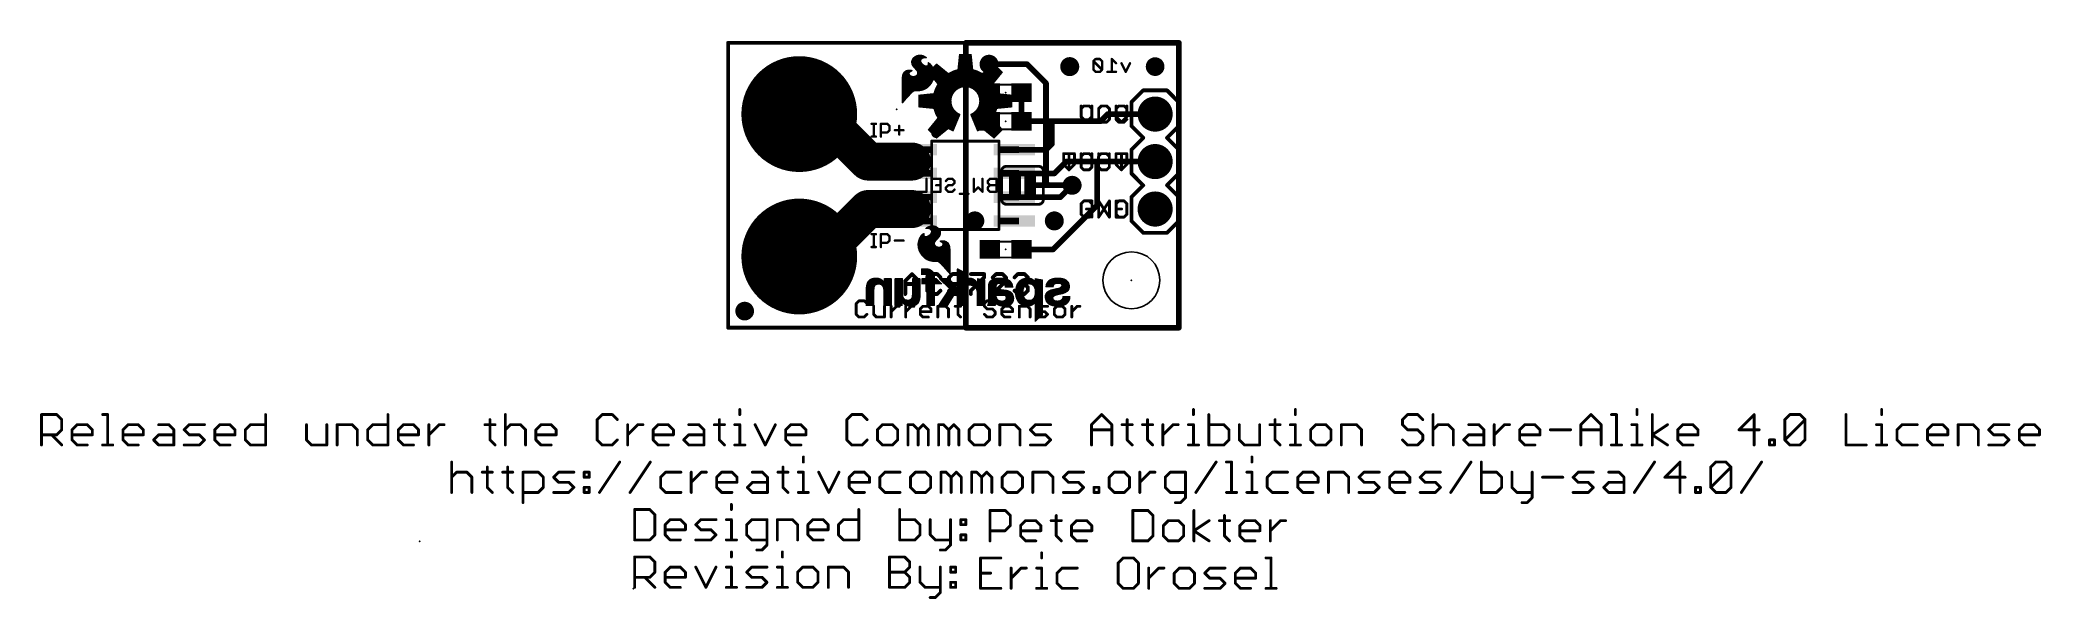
# Model space of a CAD drawing. Extents: x -37 to 70, y -15 to 15.
import ezdxf

# ---------------------------------------------------------------- set-up
doc = ezdxf.new("R2010")
doc.units = 0
for name, color, linetype in [('1', 12, 'CONTINUOUS'), ('16', 132, 'CONTINUOUS'), ('17', 110, 'CONTINUOUS'), ('18', 110, 'CONTINUOUS'), ('20', 53, 'CONTINUOUS'), ('21', 41, 'CONTINUOUS'), ('22', 40, 'CONTINUOUS'), ('23', 53, 'CONTINUOUS'), ('51', 53, 'CONTINUOUS')]:
    doc.layers.add(name, color=color, linetype=linetype)

# ---------------------------------------------------------------- blocks, each defined once
blk = doc.blocks.new('RECT')
blk.add_solid([(-0.5, -0.5), (0.5, -0.5), (-0.5, 0.5), (0.5, 0.5)])
blk = doc.blocks.new('PIE')
at = {"const_width": 0.5}
blk.add_lwpolyline([(0, -0.25, 1), (0, 0.25, 1), (0, -0.25)], format="xyb", dxfattribs=at)
blk = doc.blocks.new('ROUNDP')
at = {"const_width": 0.5}
blk.add_lwpolyline([(0, -0.25, 1), (0, 0.25, 1), (0, -0.25)], format="xyb", dxfattribs=at)
blk = doc.blocks.new('ROUNDV')
at = {"const_width": 0.5}
blk.add_lwpolyline([(0, -0.25, 1), (0, 0.25, 1), (0, -0.25)], format="xyb", dxfattribs=at)

msp = doc.modelspace()

# ---------------------------------------------------------------- linework, layer by layer
at = {"layer": '1'}
for points, const_width in [([(24.13, 15.24), (12.7254, 15.24)], 0.3048), ([(12.7254, 15.24), (12.7254, 0)], 0.3048), ([(24.13, 0), (24.13, 15.24)], 0.3048), ([(13.97, 14.097), (13.97, 12.612)], 0.3048), ([(3.81, 11.43), (4.953, 11.43)], 2.032), ([(4.953, 11.43), (7.493, 8.89)], 2.032), ([(13.97, 12.612), (14.009, 12.573)], 0.3048), ([(15.709, 12.573), (15.709, 11.049)], 0.3048), ([(17.3355, 11.049), (15.709, 11.049)], 0.3048), ([(17.3355, 9.8425), (17.3355, 11.049)], 0.3048), ([(17.3355, 11.049), (19.939, 11.049)], 0.3048), ([(19.939, 11.049), (20.32, 11.43)], 0.3048), ([(20.32, 11.43), (22.86, 11.43)], 0.3048), ([(7.62, 8.89), (9.8425, 8.89)], 2.032), ([(7.493, 8.89), (7.62, 8.89)], 1.778), ([(10.2108, 9.398), (10.0838, 9.525)], 0.3048), ([(15.3162, 9.525), (17.018, 9.525)], 0.3048), ([(17.018, 9.525), (17.3355, 9.8425)], 0.3048), ([(10.2108, 9.2583), (9.8425, 8.89)], 0.762), ([(10.2108, 8.5217), (9.8425, 8.89)], 0.762), ([(10.2108, 9.2583), (10.2108, 9.398)], 0.3048), ([(10.2108, 8.5217), (10.2108, 8.382)], 0.3048), ([(17.4625, 8.255), (18.0975, 8.89)], 0.3048), ([(18.0975, 8.89), (19.7485, 8.89)], 0.3048), ([(19.7485, 6.5405), (19.7485, 8.89)], 0.3048), ([(19.7485, 8.89), (22.86, 8.89)], 0.3048), ([(10.2108, 8.382), (10.0838, 8.255)], 0.3048), ([(15.3162, 8.255), (17.4625, 8.255)], 0.3048), ([(17.78, 6.985), (18.415, 7.62)], 0.3048), ([(4.953, 3.81), (7.493, 6.35)], 2.032), ([(7.62, 6.35), (9.8425, 6.35)], 2.032), ([(7.493, 6.35), (7.62, 6.35)], 1.778), ([(10.2108, 6.7183), (9.8425, 6.35)], 0.762), ([(10.2108, 5.9817), (9.8425, 6.35)], 0.762), ([(10.2108, 6.858), (10.0838, 6.985)], 0.3048), ([(10.2108, 6.7183), (10.2108, 6.858)], 0.3048), ([(15.3162, 6.985), (17.78, 6.985)], 0.3048), ([(17.399, 4.191), (19.7485, 6.5405)], 0.3048), ([(10.2108, 5.842), (10.0838, 5.715)], 0.3048), ([(10.2108, 5.9817), (10.2108, 5.842)], 0.3048), ([(3.81, 3.81), (4.953, 3.81)], 2.032), ([(15.709, 4.191), (17.399, 4.191)], 0.3048), ([(12.7254, 0), (24.13, 0)], 0.3048)]:
    msp.add_lwpolyline(points, dxfattribs=dict(at, const_width=const_width))
for points, const_width in [([(12.7254, 15.3162, 1), (12.7254, 15.1638)], 0.1524), ([(12.8016, 15.24, 1), (12.6492, 15.24)], 0.1524), ([(24.2062, 15.24, 1), (24.0538, 15.24)], 0.1524), ([(24.13, 15.1638, 1), (24.13, 15.3162)], 0.1524), ([(14.0462, 14.097, 1), (13.8938, 14.097)], 0.1524), ([(3.81, 11.938, 1), (3.81, 10.922)], 1.016), ([(5.3122, 11.7892, 1), (4.5938, 11.0708)], 1.016), ([(4.953, 10.922, 1), (4.953, 11.938)], 1.016), ([(14.0239, 12.6659, 1), (13.9161, 12.5581)], 0.1524), ([(13.8938, 12.612, 1), (14.0462, 12.612)], 0.1524), ([(13.9551, 12.5191, 1), (14.0629, 12.6269)], 0.1524), ([(15.7852, 12.573, 1), (15.6328, 12.573)], 0.1524), ([(15.709, 11.1252, 1), (15.709, 10.9728)], 0.1524), ([(15.6328, 11.049, 1), (15.7852, 11.049)], 0.1524), ([(17.4117, 11.049, 1), (17.2593, 11.049)], 0.1524), ([(17.3355, 11.1252, 1), (17.3355, 10.9728)], 0.1524), ([(17.3355, 10.9728, 1), (17.3355, 11.1252)], 0.1524), ([(19.8851, 11.1029, 1), (19.9929, 10.9951)], 0.1524), ([(19.939, 10.9728, 1), (19.939, 11.1252)], 0.1524), ([(20.32, 11.5062, 1), (20.32, 11.3538)], 0.1524), ([(20.3739, 11.3761, 1), (20.2661, 11.4839)], 0.1524), ([(22.86, 11.3538, 1), (22.86, 11.5062)], 0.1524), ([(7.62, 9.398, 1), (7.62, 8.382)], 1.016), ([(7.493, 9.3345, 1), (7.493, 8.4455)], 0.889), ([(7.1338, 8.5308, 1), (7.8522, 9.2492)], 1.016), ([(7.62, 8.4455, 1), (7.62, 9.3345)], 0.889), ([(9.8425, 8.382, 1), (9.8425, 9.398)], 1.016), ([(10.1377, 9.5789, 1), (10.0299, 9.4711)], 0.1524), ([(15.3162, 9.6012, 1), (15.3162, 9.4488)], 0.1524), ([(16.9641, 9.5789, 1), (17.0719, 9.4711)], 0.1524), ([(17.018, 9.4488, 1), (17.018, 9.6012)], 0.1524), ([(17.2593, 9.8425, 1), (17.4117, 9.8425)], 0.1524), ([(17.3894, 9.7886, 1), (17.2816, 9.8964)], 0.1524), ([(9.9772, 9.0247, 1), (9.7078, 8.7553)], 0.381), ([(9.7078, 9.0247, 1), (9.9772, 8.7553)], 0.381), ([(10.3455, 9.1236, 1), (10.0761, 9.393)], 0.381), ([(10.0761, 8.387, 1), (10.3455, 8.6564)], 0.381), ([(10.287, 9.398, 1), (10.1346, 9.398)], 0.1524), ([(10.1346, 9.2583, 1), (10.287, 9.2583)], 0.1524), ([(10.287, 8.5217, 1), (10.1346, 8.5217)], 0.1524), ([(10.1569, 9.3441, 1), (10.2647, 9.4519)], 0.1524), ([(18.0975, 8.9662, 1), (18.0975, 8.8138)], 0.1524), ([(18.1514, 8.8361, 1), (18.0436, 8.9439)], 0.1524), ([(19.8247, 8.89, 1), (19.6723, 8.89)], 0.1524), ([(19.7485, 8.9662, 1), (19.7485, 8.8138)], 0.1524), ([(19.7485, 8.8138, 1), (19.7485, 8.9662)], 0.1524), ([(22.86, 8.8138, 1), (22.86, 8.9662)], 0.1524), ([(10.0299, 8.3089, 1), (10.1377, 8.2011)], 0.1524), ([(10.1346, 8.382, 1), (10.287, 8.382)], 0.1524), ([(10.2647, 8.3281, 1), (10.1569, 8.4359)], 0.1524), ([(15.3162, 8.3312, 1), (15.3162, 8.1788)], 0.1524), ([(17.4086, 8.3089, 1), (17.5164, 8.2011)], 0.1524), ([(17.4625, 8.1788, 1), (17.4625, 8.3312)], 0.1524), ([(18.4689, 7.5661, 1), (18.3611, 7.6739)], 0.1524), ([(7.62, 6.858, 1), (7.62, 5.842)], 1.016), ([(7.493, 6.7945, 1), (7.493, 5.9055)], 0.889), ([(7.8522, 5.9908, 1), (7.1338, 6.7092)], 1.016), ([(7.62, 5.9055, 1), (7.62, 6.7945)], 0.889), ([(9.8425, 5.842, 1), (9.8425, 6.858)], 1.016), ([(9.9772, 6.4847, 1), (9.7078, 6.2153)], 0.381), ([(9.7078, 6.4847, 1), (9.9772, 6.2153)], 0.381), ([(10.3455, 6.5836, 1), (10.0761, 6.853)], 0.381), ([(10.1377, 7.0389, 1), (10.0299, 6.9311)], 0.1524), ([(10.287, 6.858, 1), (10.1346, 6.858)], 0.1524), ([(10.1346, 6.7183, 1), (10.287, 6.7183)], 0.1524), ([(10.1569, 6.8041, 1), (10.2647, 6.9119)], 0.1524), ([(15.3162, 7.0612, 1), (15.3162, 6.9088)], 0.1524), ([(17.7261, 7.0389, 1), (17.8339, 6.9311)], 0.1524), ([(17.78, 6.9088, 1), (17.78, 7.0612)], 0.1524), ([(19.6723, 6.5405, 1), (19.8247, 6.5405)], 0.1524), ([(19.8024, 6.4866, 1), (19.6946, 6.5944)], 0.1524), ([(10.0761, 5.847, 1), (10.3455, 6.1164)], 0.381), ([(10.0299, 5.7689, 1), (10.1377, 5.6611)], 0.1524), ([(10.287, 5.9817, 1), (10.1346, 5.9817)], 0.1524), ([(10.1346, 5.842, 1), (10.287, 5.842)], 0.1524), ([(10.2647, 5.7881, 1), (10.1569, 5.8959)], 0.1524), ([(3.81, 4.318, 1), (3.81, 3.302)], 1.016), ([(4.5938, 4.1692, 1), (5.3122, 3.4508)], 1.016), ([(4.953, 3.302, 1), (4.953, 4.318)], 1.016), ([(15.709, 4.2672, 1), (15.709, 4.1148)], 0.1524), ([(17.3451, 4.2449, 1), (17.4529, 4.1371)], 0.1524), ([(17.399, 4.1148, 1), (17.399, 4.2672)], 0.1524), ([(12.7254, 0.0762, 1), (12.7254, -0.0762)], 0.1524), ([(12.6492, 0, 1), (12.8016, 0)], 0.1524), ([(24.0538, 0, 1), (24.2062, 0)], 0.1524), ([(24.13, -0.0762, 1), (24.13, 0.0762)], 0.1524)]:
    msp.add_lwpolyline(points, format="xyb", dxfattribs=dict(at, const_width=const_width))
at = {"layer": '16'}
for points, const_width in [([(24.13, 15.24), (12.7254, 15.24)], 0.3048), ([(12.7254, 15.24), (12.7254, 0)], 0.3048), ([(24.13, 0), (24.13, 15.24)], 0.3048), ([(16.002, 14.097), (13.97, 14.097)], 0.3048), ([(17.018, 13.081), (16.002, 14.097)], 0.3048), ([(19.6738, 14.377), (19.5594, 14.2626)], 0.127), ([(19.5594, 14.2626), (19.5594, 13.805)], 0.127), ([(20.017, 13.805), (19.5594, 14.2626)], 0.127), ([(19.9026, 14.377), (19.6738, 14.377)], 0.127), ([(20.017, 14.2626), (19.9026, 14.377)], 0.127), ([(20.017, 13.805), (20.017, 14.2626)], 0.127), ([(20.7654, 14.1482), (20.5366, 14.377)], 0.127), ([(20.5366, 14.377), (20.5366, 13.6906)], 0.127), ([(21.285, 13.6906), (21.0562, 14.1482)], 0.127), ([(21.5138, 14.1482), (21.285, 13.6906)], 0.127), ([(17.018, 13.081), (17.018, 7.747)], 0.3048), ([(19.5594, 13.805), (19.6738, 13.6906)], 0.127), ([(19.6738, 13.6906), (19.9026, 13.6906)], 0.127), ([(19.9026, 13.6906), (20.017, 13.805)], 0.127), ([(20.7654, 13.6906), (20.3078, 13.6906)], 0.127), ([(3.81, 11.43), (4.953, 11.43)], 2.032), ([(4.953, 11.43), (7.493, 8.89)], 2.032), ([(7.493, 8.89), (7.62, 8.89)], 2.032), ([(16.1671, 7.62), (17.145, 7.62)], 0.3048), ([(17.018, 7.747), (17.145, 7.62)], 0.3048), ([(17.145, 7.62), (18.415, 7.62)], 0.3048), ([(7.493, 6.35), (4.953, 3.81)], 2.032), ([(7.62, 6.35), (7.493, 6.35)], 2.032), ([(3.81, 3.81), (4.953, 3.81)], 2.032), ([(12.7254, 0), (24.13, 0)], 0.3048)]:
    msp.add_lwpolyline(points, dxfattribs=dict(at, const_width=const_width))
for points, const_width in [([(12.7254, 15.3162, 1), (12.7254, 15.1638)], 0.1524), ([(12.8016, 15.24, 1), (12.6492, 15.24)], 0.1524), ([(24.2062, 15.24, 1), (24.0538, 15.24)], 0.1524), ([(24.13, 15.1638, 1), (24.13, 15.3162)], 0.1524), ([(13.97, 14.1732, 1), (13.97, 14.0208)], 0.1524), ([(16.0559, 14.1509, 1), (15.9481, 14.0431)], 0.1524), ([(16.002, 14.0208, 1), (16.002, 14.1732)], 0.1524), ([(19.5911, 14.2626, 1), (19.5276, 14.2626)], 0.0635), ([(19.5818, 14.285, 1), (19.5369, 14.2401)], 0.0635), ([(19.5369, 14.285, 1), (19.5818, 14.2401)], 0.0635), ([(19.6738, 14.4087, 1), (19.6738, 14.3452)], 0.0635), ([(19.6962, 14.3545, 1), (19.6513, 14.3994)], 0.0635), ([(19.925, 14.3994, 1), (19.8801, 14.3545)], 0.0635), ([(19.9026, 14.3452, 1), (19.9026, 14.4087)], 0.0635), ([(20.0487, 14.2626, 1), (19.9852, 14.2626)], 0.0635), ([(19.9945, 14.2401, 1), (20.0394, 14.285)], 0.0635), ([(20.5683, 14.377, 1), (20.5048, 14.377)], 0.0635), ([(20.559, 14.3994, 1), (20.5141, 14.3545)], 0.0635), ([(20.7429, 14.1257, 1), (20.7878, 14.1706)], 0.0635), ([(21.0846, 14.1624, 1), (21.0278, 14.134)], 0.0635), ([(21.5422, 14.134, 1), (21.4854, 14.1624)], 0.0635), ([(17.0942, 13.081, 1), (16.9418, 13.081)], 0.1524), ([(16.9641, 13.0271, 1), (17.0719, 13.1349)], 0.1524), ([(19.5818, 13.8274, 1), (19.5369, 13.7825)], 0.0635), ([(19.5276, 13.805, 1), (19.5911, 13.805)], 0.0635), ([(19.6738, 13.7224, 1), (19.6738, 13.6588)], 0.0635), ([(19.6513, 13.6681, 1), (19.6962, 13.7131)], 0.0635), ([(19.8801, 13.7131, 1), (19.925, 13.6681)], 0.0635), ([(19.9026, 13.6588, 1), (19.9026, 13.7224)], 0.0635), ([(19.9852, 13.805, 1), (20.0487, 13.805)], 0.0635), ([(20.0394, 13.7825, 1), (19.9945, 13.8274)], 0.0635), ([(19.9945, 13.7825, 1), (20.0394, 13.8274)], 0.0635), ([(20.3078, 13.7224, 1), (20.3078, 13.6588)], 0.0635), ([(20.5048, 13.6906, 1), (20.5683, 13.6906)], 0.0635), ([(20.7654, 13.6588, 1), (20.7654, 13.7224)], 0.0635), ([(21.2566, 13.7048, 1), (21.3134, 13.6764)], 0.0635), ([(21.2566, 13.6764, 1), (21.3134, 13.7048)], 0.0635), ([(3.81, 11.938, 1), (3.81, 10.922)], 1.016), ([(5.3122, 11.7892, 1), (4.5938, 11.0708)], 1.016), ([(4.953, 10.922, 1), (4.953, 11.938)], 1.016), ([(7.493, 9.398, 1), (7.493, 8.382)], 1.016), ([(7.1338, 8.5308, 1), (7.8522, 9.2492)], 1.016), ([(7.62, 8.382, 1), (7.62, 9.398)], 1.016), ([(16.1671, 7.6962, 1), (16.1671, 7.5438)], 0.1524), ([(17.0719, 7.8009, 1), (16.9641, 7.6931)], 0.1524), ([(16.9418, 7.747, 1), (17.0942, 7.747)], 0.1524), ([(17.145, 7.6962, 1), (17.145, 7.5438)], 0.1524), ([(17.0911, 7.5661, 1), (17.1989, 7.6739)], 0.1524), ([(17.145, 7.5438, 1), (17.145, 7.6962)], 0.1524), ([(18.415, 7.5438, 1), (18.415, 7.6962)], 0.1524), ([(7.493, 6.858, 1), (7.493, 5.842)], 1.016), ([(7.8522, 5.9908, 1), (7.1338, 6.7092)], 1.016), ([(7.62, 5.842, 1), (7.62, 6.858)], 1.016), ([(3.81, 4.318, 1), (3.81, 3.302)], 1.016), ([(4.5938, 4.1692, 1), (5.3122, 3.4508)], 1.016), ([(4.953, 3.302, 1), (4.953, 4.318)], 1.016), ([(12.7254, 0.0762, 1), (12.7254, -0.0762)], 0.1524), ([(12.6492, 0, 1), (12.8016, 0)], 0.1524), ([(24.0538, 0, 1), (24.2062, 0)], 0.1524), ([(24.13, -0.0762, 1), (24.13, 0.0762)], 0.1524)]:
    msp.add_lwpolyline(points, format="xyb", dxfattribs=dict(at, const_width=const_width))
at = {"layer": '20', "const_width": 0.2032}
for points in [[(0, 0), (0, 15.24)], [(0, 15.24), (24.13, 15.24)], [(24.13, 15.24), (24.13, 0)], [(24.13, 0), (0, 0)]]:
    msp.add_lwpolyline(points, dxfattribs=at)
at = {"layer": '20', "const_width": 0.1016}
for points in [[(0.0508, 15.24, 1), (-0.0508, 15.24)], [(0, 15.2908, 1), (0, 15.1892)], [(24.1808, 15.24, 1), (24.0792, 15.24)], [(24.13, 15.1892, 1), (24.13, 15.2908)], [(0, 0.0508, 1), (0, -0.0508)], [(-0.0508, 0, 1), (0.0508, 0)], [(24.0792, 0, 1), (24.1808, 0)], [(24.13, -0.0508, 1), (24.13, 0.0508)]]:
    msp.add_lwpolyline(points, format="xyb", dxfattribs=at)
at = {"layer": '20'}
msp.add_circle((21.59, 2.54), 1.524, dxfattribs=at)
at = {"layer": '21'}
for points, const_width in [([(9.856, 14.254, 1), (9.8179, 14.254)], 0.0381), ([(9.8179, 14.174, 1), (9.856, 14.174)], 0.0381), ([(9.837, 14.2685, 1), (9.837, 14.2304)], 0.0381), ([(9.8189, 14.26, 1), (9.8551, 14.248)], 0.0381), ([(9.8556, 14.1781, 1), (9.8184, 14.1699)], 0.0381), ([(9.8372, 14.1923, 1), (9.8372, 14.1542)], 0.0381), ([(9.8541, 14.1161, 1), (9.8541, 14.078)], 0.0381), ([(9.8737, 14.0933, 1), (9.8403, 14.0747)], 0.0381), ([(9.8384, 14.0799, 1), (9.8756, 14.0881)], 0.0381), ([(9.8609, 14.3447, 1), (9.8609, 14.3066)], 0.0381), ([(9.8508, 14.3541, 1), (9.8832, 14.3339)], 0.0381), ([(9.8851, 14.338, 1), (9.8489, 14.35)], 0.0381), ([(9.8921, 14.0399, 1), (9.8921, 14.0018)], 0.0381), ([(9.9031, 14.4209, 1), (9.9031, 14.3828)], 0.0381), ([(9.9213, 14.0065, 1), (9.8927, 13.9815)], 0.0381), ([(9.8903, 13.9847, 1), (9.9237, 14.0033)], 0.0381), ([(9.9053, 14.439, 1), (9.9287, 14.409)], 0.0381), ([(9.9332, 14.4139, 1), (9.9008, 14.4341)], 0.0381), ([(9.9502, 13.9637, 1), (9.9502, 13.9256)], 0.0381), ([(9.9912, 13.9267, 1), (9.9628, 13.9013)], 0.0381), ([(9.9627, 13.9015, 1), (9.9913, 13.9265)], 0.0381), ([(9.9864, 14.4971, 1), (9.9864, 14.459)], 0.0381), ([(9.9979, 14.5107, 1), (10.0161, 14.4773)], 0.0381), ([(10.0187, 14.479, 1), (9.9953, 14.509)], 0.0381), ([(10.1136, 14.5727, 1), (10.1204, 14.5353)], 0.0381), ([(10.1181, 14.5733, 1), (10.1181, 14.5352)], 0.0381), ([(10.1261, 14.5373, 1), (10.1079, 14.5707)], 0.0381), ([(10.227, 14.593, 1), (10.227, 14.5549)], 0.0381), ([(10.2304, 14.5553, 1), (10.2236, 14.5927)], 0.0381), ([(10.2889, 14.31, 1), (10.3251, 14.298)], 0.0381), ([(10.3255, 14.2486, 1), (10.2885, 14.2394)], 0.0381), ([(10.3261, 14.304, 1), (10.288, 14.304)], 0.0381), ([(10.288, 14.244, 1), (10.3261, 14.244)], 0.0381), ([(10.3329, 14.2146, 1), (10.3011, 14.1934)], 0.0381), ([(10.3, 14.3425, 1), (10.334, 14.3255)], 0.0381), ([(10.2985, 14.1994, 1), (10.3355, 14.2086)], 0.0381), ([(10.3351, 14.328, 1), (10.2989, 14.34)], 0.0381), ([(10.307, 14.2304, 1), (10.307, 14.2685)], 0.0381), ([(10.3111, 14.3646, 1), (10.3429, 14.3434)], 0.0381), ([(10.3311, 14.5926, 1), (10.3229, 14.5554)], 0.0381), ([(10.344, 14.3455, 1), (10.31, 14.3625)], 0.0381), ([(10.3142, 14.3066, 1), (10.3142, 14.3447)], 0.0381), ([(10.327, 14.5549, 1), (10.327, 14.593)], 0.0381), ([(10.3356, 14.3992, 1), (10.3584, 14.3688)], 0.0381), ([(10.3629, 14.3734, 1), (10.3311, 14.3946)], 0.0381), ([(10.3375, 14.1542, 1), (10.3375, 14.1923)], 0.0381), ([(10.3705, 14.1575, 1), (10.3435, 14.1305)], 0.0381), ([(10.3411, 14.1334, 1), (10.3729, 14.1546)], 0.0381), ([(10.3785, 14.431, 1), (10.3955, 14.397)], 0.0381), ([(10.3707, 14.3828, 1), (10.3707, 14.4209)], 0.0381), ([(10.3984, 14.3988, 1), (10.3756, 14.4292)], 0.0381), ([(10.4255, 14.571, 1), (10.4085, 14.537)], 0.0381), ([(10.4284, 14.0992, 1), (10.4056, 14.0688)], 0.0381), ([(10.4035, 14.0705, 1), (10.4305, 14.0975)], 0.0381), ([(10.404, 14.078, 1), (10.404, 14.1161)], 0.0381), ([(10.4233, 14.4527, 1), (10.4307, 14.4153)], 0.0381), ([(10.4129, 14.5354, 1), (10.4211, 14.5726)], 0.0381), ([(10.4161, 14.5352, 1), (10.4161, 14.5733)], 0.0381), ([(10.4355, 14.417, 1), (10.4185, 14.451)], 0.0381), ([(10.4676, 14.0699, 1), (10.4464, 14.0381)], 0.0381), ([(10.4456, 14.0388, 1), (10.4684, 14.0692)], 0.0381), ([(10.4724, 14.4625, 1), (10.4816, 14.4255)], 0.0381), ([(10.4955, 14.051, 1), (10.4785, 14.017)], 0.0381), ([(10.4807, 14.4253, 1), (10.4733, 14.4627)], 0.0381), ([(10.4764, 14.0181, 1), (10.4976, 14.0499)], 0.0381), ([(10.517, 14.4731, 1), (10.517, 14.435)], 0.0381), ([(10.5316, 14.0325, 1), (10.5224, 13.9955)], 0.0381), ([(10.5216, 14.4355, 1), (10.5124, 14.4725)], 0.0381), ([(10.5134, 14.0018, 1), (10.5134, 14.0399)], 0.0381), ([(10.5185, 13.997, 1), (10.5355, 14.031)], 0.0381), ([(10.5684, 14.4992, 1), (10.5456, 14.4688)], 0.0381), ([(10.5485, 14.467, 1), (10.5655, 14.501)], 0.0381), ([(10.5855, 14.471, 1), (10.5685, 14.437)], 0.0381), ([(10.565, 14.459, 1), (10.565, 14.4971)], 0.0381), ([(10.577, 14.435, 1), (10.577, 14.4731)], 0.0381), ([(10.6105, 14.4675, 1), (10.5835, 14.4405)], 0.0381), ([(10.597, 14.4631, 1), (10.597, 14.425)], 0.0381), ([(10.5856, 14.4388, 1), (10.6084, 14.4692)], 0.0381), ([(10.607, 14.0131, 1), (10.607, 13.975)], 0.0381), ([(10.5885, 14.427, 1), (10.6055, 14.461)], 0.0381), ([(10.5935, 14.4305, 1), (10.6205, 14.4575)], 0.0381), ([(10.6024, 13.9755, 1), (10.6116, 14.0125)], 0.0381), ([(10.607, 14.425, 1), (10.607, 14.4631)], 0.0381), ([(10.631, 14.0121, 1), (10.643, 13.9759)], 0.0381), ([(10.637, 13.975, 1), (10.637, 14.0131)], 0.0381), ([(10.6535, 14.0175, 1), (10.6805, 13.9905)], 0.0381), ([(10.673, 13.9859, 1), (10.661, 14.0221)], 0.0381), ([(10.6838, 14.0399, 1), (10.6838, 14.0018)], 0.0381), ([(10.68, 14.0425, 1), (10.714, 14.0255)], 0.0381), ([(10.7105, 14.0205, 1), (10.6835, 14.0475)], 0.0381), ([(10.6889, 14.06, 1), (10.7251, 14.048)], 0.0381), ([(10.724, 14.0455, 1), (10.69, 14.0625)], 0.0381), ([(10.7271, 14.1902, 1), (10.7069, 14.1578)], 0.0381), ([(10.717, 14.1923, 1), (10.717, 14.1542)], 0.0381), ([(10.717, 14.1161, 1), (10.717, 14.078)], 0.0381), ([(10.7361, 14.174, 1), (10.698, 14.174)], 0.0381), ([(10.698, 14.084, 1), (10.7361, 14.084)], 0.0381), ([(10.7351, 14.078, 1), (10.6989, 14.09)], 0.0381), ([(10.7183, 14.1542, 1), (10.7183, 14.1923)], 0.0381), ([(10.8112, 14.1367, 1), (10.7828, 14.1113)], 0.0381), ([(10.7869, 14.1078, 1), (10.8071, 14.1402)], 0.0381), ([(10.821, 14.078, 1), (10.821, 14.1161)], 0.0381), ([(10.8931, 14.0442, 1), (10.8609, 14.0238)], 0.0381), ([(10.8628, 14.0213, 1), (10.8912, 14.0467)], 0.0381), ([(10.8854, 14.0018, 1), (10.8854, 14.0399)], 0.0381), ([(10.9651, 13.93, 1), (10.9289, 13.918)], 0.0381), ([(10.9309, 13.9138, 1), (10.9631, 13.9342)], 0.0381), ([(10.9339, 13.9256, 1), (10.9339, 13.9637)], 0.0381), ([(9.356, 13.414, 1), (9.3179, 13.414)], 0.0381), ([(9.337, 13.4303, 1), (9.337, 13.3922)], 0.0381), ([(9.3181, 13.4164, 1), (9.3559, 13.4116)], 0.0381), ([(9.337, 13.3541, 1), (9.337, 13.316)], 0.0381), ([(9.337, 13.2779, 1), (9.337, 13.2398)], 0.0381), ([(9.337, 13.2017, 1), (9.337, 13.1636)], 0.0381), ([(9.337, 13.1255, 1), (9.337, 13.0874)], 0.0381), ([(9.337, 13.0493, 1), (9.337, 13.0112)], 0.0381), ([(9.337, 12.9731, 1), (9.337, 12.935)], 0.0381), ([(9.337, 12.8969, 1), (9.337, 12.8588)], 0.0381), ([(9.3462, 13.5065, 1), (9.3462, 13.4684)], 0.0381), ([(9.3287, 13.4992, 1), (9.3653, 13.4888)], 0.0381), ([(9.3659, 13.4916, 1), (9.3281, 13.4964)], 0.0381), ([(9.3669, 13.5827, 1), (9.3669, 13.5446)], 0.0381), ([(9.3507, 13.5738, 1), (9.3833, 13.5542)], 0.0381), ([(9.3853, 13.5588, 1), (9.3487, 13.5692)], 0.0381), ([(9.4125, 13.6589, 1), (9.4125, 13.6208)], 0.0381), ([(9.4151, 13.6789, 1), (9.4389, 13.6491)], 0.0381), ([(9.4433, 13.6542, 1), (9.4107, 13.6738)], 0.0381), ([(9.4656, 13.7192, 1), (9.4884, 13.6888)], 0.0381), ([(9.4889, 13.6891, 1), (9.4651, 13.7189)], 0.0381), ([(9.493, 13.7351, 1), (9.493, 13.697)], 0.0381), ([(9.5099, 13.7517, 1), (9.5241, 13.7163)], 0.0381), ([(9.5284, 13.7188, 1), (9.5056, 13.7492)], 0.0381), ([(9.5633, 13.7727, 1), (9.5707, 13.7353)], 0.0381), ([(9.5741, 13.7363, 1), (9.5599, 13.7717)], 0.0381), ([(9.6139, 13.7828, 1), (9.6201, 13.7452)], 0.0381), ([(9.6207, 13.7453, 1), (9.6133, 13.7827)], 0.0381), ([(9.677, 13.7931, 1), (9.677, 13.755)], 0.0381), ([(9.7061, 13.624, 1), (9.668, 13.624)], 0.0381), ([(9.6689, 13.63, 1), (9.7051, 13.618)], 0.0381), ([(9.7051, 13.59, 1), (9.6689, 13.578)], 0.0381), ([(9.668, 13.584, 1), (9.7061, 13.584)], 0.0381), ([(9.6801, 13.7552, 1), (9.6739, 13.7928)], 0.0381), ([(9.7129, 13.5646, 1), (9.6811, 13.5434)], 0.0381), ([(9.6835, 13.6675, 1), (9.7105, 13.6405)], 0.0381), ([(9.7151, 13.648, 1), (9.6789, 13.66)], 0.0381), ([(9.6789, 13.548, 1), (9.7151, 13.56)], 0.0381), ([(9.6923, 13.6208, 1), (9.6923, 13.6589)], 0.0381), ([(9.6938, 13.5446, 1), (9.6938, 13.5827)], 0.0381), ([(9.7305, 13.5375, 1), (9.7035, 13.5105)], 0.0381), ([(9.7011, 13.5134, 1), (9.7329, 13.5346)], 0.0381), ([(9.751, 13.7321, 1), (9.763, 13.6959)], 0.0381), ([(9.7705, 13.7005, 1), (9.7435, 13.7275)], 0.0381), ([(9.7536, 13.4684, 1), (9.7536, 13.5065)], 0.0381), ([(9.7841, 13.4817, 1), (9.7699, 13.4463)], 0.0381), ([(9.763, 13.697, 1), (9.763, 13.7351)], 0.0381), ([(9.7635, 13.4505, 1), (9.7905, 13.4775)], 0.0381), ([(9.7785, 13.741, 1), (9.7955, 13.707)], 0.0381), ([(9.8055, 13.791, 1), (9.7885, 13.757)], 0.0381), ([(9.793, 13.7059, 1), (9.781, 13.7421)], 0.0381), ([(9.797, 13.755, 1), (9.797, 13.7931)], 0.0381), ([(9.8135, 13.7575, 1), (9.8405, 13.7305)], 0.0381), ([(9.8307, 13.4627, 1), (9.8233, 13.4253)], 0.0381), ([(9.8355, 13.727, 1), (9.8185, 13.761)], 0.0381), ([(9.8199, 13.4263, 1), (9.8341, 13.4617)], 0.0381), ([(9.8505, 13.7405, 1), (9.8235, 13.7675)], 0.0381), ([(9.8285, 13.737, 1), (9.8455, 13.771)], 0.0381), ([(9.877, 13.4531, 1), (9.877, 13.415)], 0.0381), ([(9.8733, 13.4153, 1), (9.8807, 13.4527)], 0.0381), ([(9.9524, 13.4525, 1), (9.9616, 13.4155)], 0.0381), ([(9.957, 13.415, 1), (9.957, 13.4531)], 0.0381), ([(10.0175, 13.8875, 1), (10.0175, 13.8494)], 0.0381), ([(10.0264, 13.4699, 1), (10.0476, 13.4381)], 0.0381), ([(10.0416, 13.4355, 1), (10.0324, 13.4725)], 0.0381), ([(10.0705, 13.8375, 1), (10.0435, 13.8105)], 0.0381), ([(10.0428, 13.8113, 1), (10.0712, 13.8367)], 0.0381), ([(10.0871, 13.5065, 1), (10.0871, 13.4684)], 0.0381), ([(10.0888, 13.8113, 1), (10.0888, 13.7732)], 0.0381), ([(10.0821, 13.5059, 1), (10.1119, 13.4821)], 0.0381), ([(10.1076, 13.4781, 1), (10.0864, 13.5099)], 0.0381), ([(10.1448, 13.7607, 1), (10.1092, 13.7473)], 0.0381), ([(10.1135, 13.7405, 1), (10.1405, 13.7675)], 0.0381), ([(10.1189, 13.55, 1), (10.1551, 13.538)], 0.0381), ([(10.1519, 13.5321, 1), (10.1221, 13.5559)], 0.0381), ([(10.1413, 13.7351, 1), (10.1413, 13.697)], 0.0381), ([(10.1435, 13.5827, 1), (10.1435, 13.5446)], 0.0381), ([(10.1761, 13.674, 1), (10.138, 13.674)], 0.0381), ([(10.157, 13.6589, 1), (10.157, 13.6208)], 0.0381), ([(10.138, 13.604, 1), (10.1761, 13.604)], 0.0381), ([(10.1751, 13.598, 1), (10.1389, 13.61)], 0.0381), ([(10.1392, 13.6673, 1), (10.1748, 13.6807)], 0.0381), ([(10.6245, 12.8483, 1), (10.6495, 12.8197)], 0.0381), ([(10.6468, 12.8177, 1), (10.6272, 12.8503)], 0.0381), ([(10.6871, 12.8588, 1), (10.6871, 12.8969)], 0.0381), ([(10.7035, 12.9175, 1), (10.7305, 12.8905)], 0.0381), ([(10.7295, 12.8897, 1), (10.7045, 12.9183)], 0.0381), ([(10.767, 12.935, 1), (10.767, 12.9731)], 0.0381), ([(10.782, 12.9957, 1), (10.812, 12.9723)], 0.0381), ([(10.8105, 12.9705, 1), (10.7835, 12.9975)], 0.0381), ([(10.8329, 13.0112, 1), (10.8329, 13.0493)], 0.0381), ([(10.8503, 13.0833, 1), (10.8837, 13.0647)], 0.0381), ([(10.882, 13.0623, 1), (10.852, 13.0857)], 0.0381), ([(10.885, 13.0874, 1), (10.885, 13.1255)], 0.0381), ([(10.9273, 13.1636, 1), (10.9273, 13.2017)], 0.0381), ([(10.9486, 13.2588, 1), (10.9854, 13.2492)], 0.0381), ([(10.9837, 13.2447, 1), (10.9503, 13.2633)], 0.0381), ([(10.9655, 13.8494, 1), (10.9655, 13.8875)], 0.0381), ([(10.9683, 13.2398, 1), (10.9683, 13.2779)], 0.0381), ([(11.0157, 13.7775, 1), (10.9783, 13.7705)], 0.0381), ([(10.9789, 13.768, 1), (11.0151, 13.78)], 0.0381), ([(10.9883, 13.316, 1), (10.9883, 13.3541)], 0.0381), ([(10.9909, 13.7732, 1), (10.9909, 13.8113)], 0.0381), ([(10.998, 13.4451, 1), (11.036, 13.4429)], 0.0381), ([(11.0354, 13.4392, 1), (10.9986, 13.4488)], 0.0381), ([(11.0079, 13.697, 1), (11.0079, 13.7351)], 0.0381), ([(11.046, 13.6129, 1), (11.008, 13.6151)], 0.0381), ([(11.0083, 13.6105, 1), (11.0457, 13.6175)], 0.0381), ([(11.0084, 13.3922, 1), (11.0084, 13.4303)], 0.0381), ([(11.0196, 13.4684, 1), (11.0196, 13.5065)], 0.0381), ([(11.0222, 13.6208, 1), (11.0222, 13.6589)], 0.0381), ([(11.024, 13.5446, 1), (11.024, 13.5827)], 0.0381), ([(9.3179, 12.044, 1), (9.356, 12.044)], 0.0381), ([(9.337, 12.8207, 1), (9.337, 12.7826)], 0.0381), ([(9.337, 12.7445, 1), (9.337, 12.7064)], 0.0381), ([(9.337, 12.6683, 1), (9.337, 12.6302)], 0.0381), ([(9.337, 12.5921, 1), (9.337, 12.554)], 0.0381), ([(9.337, 12.5159, 1), (9.337, 12.4778)], 0.0381), ([(9.337, 12.4397, 1), (9.337, 12.4016)], 0.0381), ([(9.337, 12.3635, 1), (9.337, 12.3254)], 0.0381), ([(9.337, 12.2873, 1), (9.337, 12.2492)], 0.0381), ([(9.337, 12.2111, 1), (9.337, 12.173)], 0.0381), ([(9.337, 12.1349, 1), (9.337, 12.0968)], 0.0381), ([(9.3235, 12.0575, 1), (9.3505, 12.0305)], 0.0381), ([(9.3707, 12.1038, 1), (9.4033, 12.0842)], 0.0381), ([(9.4005, 12.0805, 1), (9.3735, 12.1075)], 0.0381), ([(9.4035, 12.1575, 1), (9.4305, 12.1305)], 0.0381), ([(9.4001, 12.0968, 1), (9.4001, 12.1349)], 0.0381), ([(9.4333, 12.1342, 1), (9.4007, 12.1538)], 0.0381), ([(9.4524, 12.2062, 1), (9.4816, 12.1818)], 0.0381), ([(9.4805, 12.1805, 1), (9.4535, 12.2075)], 0.0381), ([(9.465, 12.173, 1), (9.465, 12.2111)], 0.0381), ([(9.5035, 12.2675, 1), (9.5305, 12.2405)], 0.0381), ([(9.5316, 12.2418, 1), (9.5024, 12.2662)], 0.0381), ([(9.5312, 12.2492, 1), (9.5312, 12.2873)], 0.0381), ([(9.6074, 12.3254, 1), (9.6074, 12.3635)], 0.0381), ([(9.6225, 12.3864, 1), (9.6515, 12.3616)], 0.0381), ([(9.6505, 12.3605, 1), (9.6235, 12.3875)], 0.0381), ([(9.6769, 12.4016, 1), (9.6769, 12.4397)], 0.0381), ([(9.7435, 12.5275, 1), (9.7705, 12.5005)], 0.0381), ([(9.7423, 12.4778, 1), (9.7423, 12.5159)], 0.0381), ([(9.7715, 12.5016, 1), (9.7425, 12.5264)], 0.0381), ([(9.816, 12.554, 1), (9.816, 12.5921)], 0.0381), ([(9.8472, 12.6303, 1), (9.8668, 12.5977)], 0.0381), ([(9.8705, 12.6005, 1), (9.8435, 12.6275)], 0.0381), ([(9.9157, 12.6302, 1), (9.9157, 12.6683)], 0.0381), ([(9.9539, 12.6928, 1), (9.9601, 12.6552)], 0.0381), ([(9.9668, 12.6577, 1), (9.9472, 12.6903)], 0.0381), ([(10.017, 12.7031, 1), (10.017, 12.665)], 0.0381), ([(10.0201, 12.6652, 1), (10.0139, 12.7028)], 0.0381), ([(10.2039, 12.7028, 1), (10.2101, 12.6652)], 0.0381), ([(10.207, 12.665, 1), (10.207, 12.7031)], 0.0381), ([(10.322, 12.7224, 1), (10.332, 12.6856)], 0.0381), ([(10.3301, 12.6852, 1), (10.3239, 12.7228)], 0.0381), ([(10.4055, 12.7064, 1), (10.4055, 12.7445)], 0.0381), ([(10.4299, 12.7517, 1), (10.4441, 12.7163)], 0.0381), ([(10.442, 12.7156, 1), (10.432, 12.7524)], 0.0381), ([(10.5272, 12.7903, 1), (10.5468, 12.7577)], 0.0381), ([(10.5441, 12.7563, 1), (10.5299, 12.7917)], 0.0381), ([(10.583, 12.7826, 1), (10.583, 12.8207)], 0.0381), ([(18.9358, 11.8625, 1), (18.8596, 11.8625)], 0.0762), ([(19.5121, 11.8625, 1), (19.4359, 11.8625)], 0.0762), ([(19.8063, 11.7454, 1), (19.8602, 11.6915)], 0.0762), ([(19.8714, 11.7185, 1), (19.7952, 11.7185)], 0.0762), ([(19.9773, 11.9006, 1), (19.9773, 11.8244)], 0.0762), ([(20.0043, 11.8356, 1), (19.9504, 11.8895)], 0.0762), ([(20.2924, 11.8895, 1), (20.2385, 11.8356)], 0.0762), ([(20.2654, 11.8244, 1), (20.2654, 11.9006)], 0.0762), ([(20.3825, 11.6915, 1), (20.4364, 11.7454)], 0.0762), ([(20.7418, 11.7454, 1), (20.7957, 11.6915)], 0.0762), ([(20.8069, 11.7185, 1), (20.7307, 11.7185)], 0.0762), ([(20.9128, 11.9006, 1), (20.9128, 11.8244)], 0.0762), ([(20.9398, 11.8356, 1), (20.8859, 11.8895)], 0.0762), ([(21.2279, 11.8895, 1), (21.174, 11.8356)], 0.0762), ([(21.201, 11.8244, 1), (21.201, 11.9006)], 0.0762), ([(21.3181, 11.6915, 1), (21.3719, 11.7454)], 0.0762), ([(21.6408, 12.065, 1), (21.5392, 12.065)], 0.1016), ([(21.5541, 12.1009, 1), (21.6259, 12.0291)], 0.1016), ([(22.225, 12.7508, 1), (22.225, 12.6492)], 0.1016), ([(22.2609, 12.6641, 1), (22.1891, 12.7359)], 0.1016), ([(23.5309, 12.7359, 1), (23.4591, 12.6641)], 0.1016), ([(23.495, 12.6492, 1), (23.495, 12.7508)], 0.1016), ([(24.1808, 12.065, 1), (24.0792, 12.065)], 0.1016), ([(24.0941, 12.0291, 1), (24.1659, 12.1009)], 0.1016), ([(7.6835, 10.9416, 1), (7.6835, 10.8781)], 0.0635), ([(7.8296, 10.9099, 1), (7.7661, 10.9099)], 0.0635), ([(7.9123, 10.8781, 1), (7.9123, 10.9416)], 0.0635), ([(8.2142, 10.9099, 1), (8.1507, 10.9099)], 0.0635), ([(8.1824, 10.9416, 1), (8.1824, 10.8781)], 0.0635), ([(8.5481, 10.9323, 1), (8.5032, 10.8874)], 0.0635), ([(8.5256, 10.8781, 1), (8.5256, 10.9416)], 0.0635), ([(8.6718, 10.7955, 1), (8.6083, 10.7955)], 0.0635), ([(8.6176, 10.773, 1), (8.6625, 10.8179)], 0.0635), ([(9.1914, 10.7955, 1), (9.1279, 10.7955)], 0.0635), ([(18.9247, 11.3133, 1), (18.8708, 11.2594)], 0.0762), ([(18.8596, 11.2863, 1), (18.9358, 11.2863)], 0.0762), ([(19.1589, 11.0251, 1), (19.2128, 10.9713)], 0.0762), ([(19.1589, 10.9713, 1), (19.2128, 11.0251)], 0.0762), ([(19.4359, 11.2863, 1), (19.5121, 11.2863)], 0.0762), ([(19.5009, 11.2594, 1), (19.447, 11.3133)], 0.0762), ([(19.8602, 11.1692, 1), (19.8063, 11.1153)], 0.0762), ([(19.7952, 11.1423, 1), (19.8714, 11.1423)], 0.0762), ([(19.9773, 11.0363, 1), (19.9773, 10.9601)], 0.0762), ([(19.9504, 10.9713, 1), (20.0043, 11.0251)], 0.0762), ([(20.2385, 11.0251, 1), (20.2924, 10.9713)], 0.0762), ([(20.2654, 10.9601, 1), (20.2654, 11.0363)], 0.0762), ([(20.4364, 11.1153, 1), (20.3825, 11.1692)], 0.0762), ([(20.7957, 11.1692, 1), (20.7418, 11.1153)], 0.0762), ([(20.7307, 11.1423, 1), (20.8069, 11.1423)], 0.0762), ([(20.9128, 11.0363, 1), (20.9128, 10.9601)], 0.0762), ([(20.8859, 10.9713, 1), (20.9398, 11.0251)], 0.0762), ([(21.174, 11.0251, 1), (21.2279, 10.9713)], 0.0762), ([(21.201, 10.9601, 1), (21.201, 11.0363)], 0.0762), ([(21.3719, 11.1153, 1), (21.3181, 11.1692)], 0.0762), ([(21.6259, 10.8309, 1), (21.5541, 10.7591)], 0.1016), ([(21.5392, 10.795, 1), (21.6408, 10.795)], 0.1016), ([(24.0792, 10.795, 1), (24.1808, 10.795)], 0.1016), ([(24.1659, 10.7591, 1), (24.0941, 10.8309)], 0.1016), ([(7.6835, 10.2553, 1), (7.6835, 10.1918)], 0.0635), ([(7.7661, 10.2235, 1), (7.8296, 10.2235)], 0.0635), ([(7.9123, 10.1918, 1), (7.9123, 10.2553)], 0.0635), ([(8.1824, 10.484, 1), (8.1824, 10.4205)], 0.0635), ([(8.1507, 10.2235, 1), (8.2142, 10.2235)], 0.0635), ([(8.5032, 10.4747, 1), (8.5481, 10.4298)], 0.0635), ([(8.5256, 10.4205, 1), (8.5256, 10.484)], 0.0635), ([(8.6083, 10.5667, 1), (8.6718, 10.5667)], 0.0635), ([(8.6625, 10.5442, 1), (8.6176, 10.5891)], 0.0635), ([(8.9309, 10.5984, 1), (8.9309, 10.5349)], 0.0635), ([(9.1279, 10.3379, 1), (9.1914, 10.3379)], 0.0635), ([(9.3885, 10.5349, 1), (9.3885, 10.5984)], 0.0635), ([(10.897, 10.0201, 1), (10.897, 9.9439)], 0.0762), ([(11.1252, 10.2577, 1), (11.1252, 10.5449, 1), (11.1252, 10.2577)], 0.2032), ([(14.503, 9.9439, 1), (14.503, 10.0201)], 0.0762), ([(22.2609, 10.1241, 1), (22.1891, 10.1959)], 0.1016), ([(22.1891, 10.1241, 1), (22.2609, 10.1959)], 0.1016), ([(23.5309, 10.1959, 1), (23.4591, 10.1241)], 0.1016), ([(23.4591, 10.1959, 1), (23.5309, 10.1241)], 0.1016), ([(18.0003, 9.3098, 1), (17.9241, 9.3098)], 0.0762), ([(17.9892, 8.7606, 1), (17.9353, 8.7067)], 0.0762), ([(17.9241, 8.7336, 1), (18.0003, 8.7336)], 0.0762), ([(18.5765, 9.3098, 1), (18.5003, 9.3098)], 0.0762), ([(18.5003, 8.7336, 1), (18.5765, 8.7336)], 0.0762), ([(18.5654, 8.7067, 1), (18.5115, 8.7606)], 0.0762), ([(18.9358, 9.1658, 1), (18.8596, 9.1658)], 0.0762), ([(18.8708, 9.1927, 1), (18.9247, 9.1388)], 0.0762), ([(18.9247, 8.6165, 1), (18.8708, 8.5626)], 0.0762), ([(18.8596, 8.5896, 1), (18.9358, 8.5896)], 0.0762), ([(19.0418, 9.3479, 1), (19.0418, 9.2717)], 0.0762), ([(19.0687, 9.2829, 1), (19.0149, 9.3368)], 0.0762), ([(19.3569, 9.3368, 1), (19.303, 9.2829)], 0.0762), ([(19.3299, 9.2717, 1), (19.3299, 9.3479)], 0.0762), ([(19.5121, 9.1658, 1), (19.4359, 9.1658)], 0.0762), ([(19.4359, 8.5896, 1), (19.5121, 8.5896)], 0.0762), ([(19.447, 9.1388, 1), (19.5009, 9.1927)], 0.0762), ([(19.5009, 8.5626, 1), (19.447, 8.6165)], 0.0762), ([(19.8602, 8.6165, 1), (19.8063, 8.5626)], 0.0762), ([(19.8714, 9.3098, 1), (19.7952, 9.3098)], 0.0762), ([(19.7952, 8.5896, 1), (19.8714, 8.5896)], 0.0762), ([(20.4476, 9.3098, 1), (20.3714, 9.3098)], 0.0762), ([(20.3714, 8.5896, 1), (20.4476, 8.5896)], 0.0762), ([(20.4364, 8.5626, 1), (20.3825, 8.6165)], 0.0762), ([(20.7688, 9.3479, 1), (20.7688, 9.2717)], 0.0762), ([(21.095, 9.3098, 1), (21.0188, 9.3098)], 0.0762), ([(21.345, 9.2717, 1), (21.345, 9.3479)], 0.0762), ([(21.6408, 9.525, 1), (21.5392, 9.525)], 0.1016), ([(21.5541, 9.5609, 1), (21.6259, 9.4891)], 0.1016), ([(24.1808, 9.525, 1), (24.0792, 9.525)], 0.1016), ([(24.0941, 9.4891, 1), (24.1659, 9.5609)], 0.1016), ([(18.2234, 8.4724, 1), (18.2773, 8.4186)], 0.0762), ([(18.2234, 8.4186, 1), (18.2773, 8.4724)], 0.0762), ([(19.0418, 8.4836, 1), (19.0418, 8.4074)], 0.0762), ([(19.0149, 8.4186, 1), (19.0687, 8.4724)], 0.0762), ([(19.303, 8.4724, 1), (19.3569, 8.4186)], 0.0762), ([(19.3299, 8.4074, 1), (19.3299, 8.4836)], 0.0762), ([(19.9773, 8.4836, 1), (19.9773, 8.4074)], 0.0762), ([(19.9504, 8.4186, 1), (20.0043, 8.4724)], 0.0762), ([(20.2385, 8.4724, 1), (20.2924, 8.4186)], 0.0762), ([(20.2654, 8.4074, 1), (20.2654, 8.4836)], 0.0762), ([(21.0188, 8.4455, 1), (21.095, 8.4455)], 0.0762), ([(21.6259, 8.2909, 1), (21.5541, 8.2191)], 0.1016), ([(21.5392, 8.255, 1), (21.6408, 8.255)], 0.1016), ([(22.2609, 7.5841, 1), (22.1891, 7.6559)], 0.1016), ([(22.1891, 7.5841, 1), (22.2609, 7.6559)], 0.1016), ([(23.5309, 7.6559, 1), (23.4591, 7.5841)], 0.1016), ([(23.4591, 7.6559, 1), (23.5309, 7.5841)], 0.1016), ([(24.0792, 8.255, 1), (24.1808, 8.255)], 0.1016), ([(24.1659, 8.2191, 1), (24.0941, 8.2909)], 0.1016), ([(18.9358, 6.6385, 1), (18.8596, 6.6385)], 0.0762), ([(18.8708, 6.6654, 1), (18.9247, 6.6115)], 0.0762), ([(19.0418, 6.8206, 1), (19.0418, 6.7444)], 0.0762), ([(19.0687, 6.7556, 1), (19.0149, 6.8095)], 0.0762), ([(19.1859, 6.3885, 1), (19.1859, 6.3123)], 0.0762), ([(19.3569, 6.8095, 1), (19.303, 6.7556)], 0.0762), ([(19.3299, 6.7444, 1), (19.3299, 6.8206)], 0.0762), ([(19.5121, 6.3504, 1), (19.4359, 6.3504)], 0.0762), ([(19.447, 6.6115, 1), (19.5009, 6.6654)], 0.0762), ([(19.474, 6.3123, 1), (19.474, 6.3885)], 0.0762), ([(19.865, 6.8037, 1), (19.8016, 6.7614)], 0.0762), ([(19.8714, 6.7825, 1), (19.7952, 6.7825)], 0.0762), ([(20.4476, 6.7825, 1), (20.3714, 6.7825)], 0.0762), ([(20.8069, 6.7825, 1), (20.7307, 6.7825)], 0.0762), ([(20.7688, 6.8206, 1), (20.7688, 6.7444)], 0.0762), ([(21.2279, 6.8095, 1), (21.174, 6.7556)], 0.0762), ([(21.201, 6.7444, 1), (21.201, 6.8206)], 0.0762), ([(21.3831, 6.6385, 1), (21.3069, 6.6385)], 0.0762), ([(21.3181, 6.6115, 1), (21.3719, 6.6654)], 0.0762), ([(21.6408, 6.985, 1), (21.5392, 6.985)], 0.1016), ([(21.5541, 7.0209, 1), (21.6259, 6.9491)], 0.1016), ([(24.1808, 6.985, 1), (24.0792, 6.985)], 0.1016), ([(24.0941, 6.9491, 1), (24.1659, 7.0209)], 0.1016), ([(18.9247, 6.0892, 1), (18.8708, 6.0353)], 0.0762), ([(18.8596, 6.0623, 1), (18.9358, 6.0623)], 0.0762), ([(19.0418, 5.9563, 1), (19.0418, 5.8801)], 0.0762), ([(19.0149, 5.8913, 1), (19.0687, 5.9451)], 0.0762), ([(19.303, 5.9451, 1), (19.3569, 5.8913)], 0.0762), ([(19.3299, 5.8801, 1), (19.3299, 5.9563)], 0.0762), ([(19.4359, 6.0623, 1), (19.5121, 6.0623)], 0.0762), ([(19.5009, 6.0353, 1), (19.447, 6.0892)], 0.0762), ([(19.7952, 5.9182, 1), (19.8714, 5.9182)], 0.0762), ([(20.3714, 5.9182, 1), (20.4476, 5.9182)], 0.0762), ([(20.3778, 5.8971, 1), (20.4412, 5.9393)], 0.0762), ([(20.7688, 5.9563, 1), (20.7688, 5.8801)], 0.0762), ([(20.7307, 5.9182, 1), (20.8069, 5.9182)], 0.0762), ([(21.174, 5.9451, 1), (21.2279, 5.8913)], 0.0762), ([(21.201, 5.8801, 1), (21.201, 5.9563)], 0.0762), ([(21.3069, 6.0623, 1), (21.3831, 6.0623)], 0.0762), ([(21.3719, 6.0353, 1), (21.3181, 6.0892)], 0.0762), ([(21.6259, 5.7509, 1), (21.5541, 5.6791)], 0.1016), ([(21.5392, 5.715, 1), (21.6408, 5.715)], 0.1016), ([(24.0792, 5.715, 1), (24.1808, 5.715)], 0.1016), ([(24.1659, 5.6791, 1), (24.0941, 5.7509)], 0.1016), ([(7.6835, 5.0361, 1), (7.6835, 4.9726)], 0.0635), ([(7.6835, 4.3498, 1), (7.6835, 4.2863)], 0.0635), ([(7.8296, 5.0044, 1), (7.7661, 5.0044)], 0.0635), ([(7.7661, 4.318, 1), (7.8296, 4.318)], 0.0635), ([(7.9123, 4.9726, 1), (7.9123, 5.0361)], 0.0635), ([(7.9123, 4.2863, 1), (7.9123, 4.3498)], 0.0635), ([(8.2142, 5.0044, 1), (8.1507, 5.0044)], 0.0635), ([(8.1824, 5.0361, 1), (8.1824, 4.9726)], 0.0635), ([(8.1824, 4.5785, 1), (8.1824, 4.515)], 0.0635), ([(8.1507, 4.318, 1), (8.2142, 4.318)], 0.0635), ([(8.5481, 5.0268, 1), (8.5032, 4.9819)], 0.0635), ([(8.5032, 4.5692, 1), (8.5481, 4.5243)], 0.0635), ([(8.5256, 4.9726, 1), (8.5256, 5.0361)], 0.0635), ([(8.5256, 4.515, 1), (8.5256, 4.5785)], 0.0635), ([(8.6718, 4.89, 1), (8.6083, 4.89)], 0.0635), ([(8.6083, 4.6612, 1), (8.6718, 4.6612)], 0.0635), ([(8.6176, 4.8675, 1), (8.6625, 4.9124)], 0.0635), ([(8.6625, 4.6387, 1), (8.6176, 4.6836)], 0.0635), ([(8.9309, 4.6929, 1), (8.9309, 4.6294)], 0.0635), ([(9.3885, 4.6294, 1), (9.3885, 4.6929)], 0.0635), ([(10.897, 5.2961, 1), (10.897, 5.2199)], 0.0762), ([(14.503, 5.2199, 1), (14.503, 5.2961)], 0.0762), ([(22.225, 5.1308, 1), (22.225, 5.0292)], 0.1016), ([(22.1891, 5.0441, 1), (22.2609, 5.1159)], 0.1016), ([(23.4591, 5.1159, 1), (23.5309, 5.0441)], 0.1016), ([(23.495, 5.0292, 1), (23.495, 5.1308)], 0.1016), ([(9.5377, 2.5152, 1), (9.4361, 2.5152)], 0.1016), ([(9.451, 2.5511, 1), (9.5228, 2.4793)], 0.1016), ([(9.4869, 2.3881, 1), (9.4869, 2.2865)], 0.1016), ([(9.8787, 2.907, 1), (9.8069, 2.8352)], 0.1016), ([(9.8787, 2.8352, 1), (9.8069, 2.907)], 0.1016), ([(10.2495, 2.5152, 1), (10.1479, 2.5152)], 0.1016), ([(10.1628, 2.4793, 1), (10.2346, 2.5511)], 0.1016), ([(10.1987, 2.2865, 1), (10.1987, 2.3881)], 0.1016), ([(10.7071, 2.6932, 1), (10.6055, 2.6932)], 0.1016), ([(10.6204, 2.7291, 1), (10.6922, 2.6572)], 0.1016), ([(10.8342, 2.9219, 1), (10.8342, 2.8203)], 0.1016), ([(10.8702, 2.8352, 1), (10.7983, 2.907)], 0.1016), ([(11.2261, 2.907, 1), (11.1542, 2.8352)], 0.1016), ([(11.1902, 2.8203, 1), (11.1902, 2.9219)], 0.1016), ([(11.3322, 2.6572, 1), (11.404, 2.7291)], 0.1016), ([(11.8765, 2.6932, 1), (11.7749, 2.6932)], 0.1016), ([(11.7898, 2.7291, 1), (11.8616, 2.6572)], 0.1016), ([(11.8616, 2.5511, 1), (11.7898, 2.4793)], 0.1016), ([(11.7749, 2.5152, 1), (11.8765, 2.5152)], 0.1016), ([(12.0036, 2.9219, 1), (12.0036, 2.8203)], 0.1016), ([(12.0036, 2.3881, 1), (12.0036, 2.2865)], 0.1016), ([(12.0396, 2.8352, 1), (11.9677, 2.907)], 0.1016), ([(11.9677, 2.3013, 1), (12.0396, 2.3732)], 0.1016), ([(12.3955, 2.907, 1), (12.3236, 2.8352)], 0.1016), ([(12.3955, 2.3732, 1), (12.3236, 2.3013)], 0.1016), ([(12.3596, 2.8203, 1), (12.3596, 2.9219)], 0.1016), ([(12.3596, 2.2865, 1), (12.3596, 2.3881)], 0.1016), ([(12.5883, 2.1593, 1), (12.4867, 2.1593)], 0.1016), ([(12.5016, 2.6572, 1), (12.5734, 2.7291)], 0.1016), ([(12.5016, 2.1234, 1), (12.5734, 2.1952)], 0.1016), ([(12.9951, 2.9219, 1), (12.9951, 2.8203)], 0.1016), ([(13.7577, 2.8711, 1), (13.6561, 2.8711)], 0.1016), ([(13.6561, 2.6932, 1), (13.7577, 2.6932)], 0.1016), ([(13.7428, 2.6572, 1), (13.671, 2.7291)], 0.1016), ([(13.7069, 2.8203, 1), (13.7069, 2.9219)], 0.1016), ([(14.1286, 2.7291, 1), (14.2004, 2.6572)], 0.1016), ([(14.3424, 2.9219, 1), (14.3424, 2.8203)], 0.1016), ([(14.3784, 2.8352, 1), (14.3065, 2.907)], 0.1016), ([(14.7343, 2.907, 1), (14.6624, 2.8352)], 0.1016), ([(14.6983, 2.8203, 1), (14.6983, 2.9219)], 0.1016), ([(14.9271, 2.6932, 1), (14.8255, 2.6932)], 0.1016), ([(14.8255, 2.5152, 1), (14.9271, 2.5152)], 0.1016), ([(14.8404, 2.6572, 1), (14.9122, 2.7291)], 0.1016), ([(14.9122, 2.4793, 1), (14.8404, 2.5511)], 0.1016), ([(15.298, 2.7291, 1), (15.3698, 2.6572)], 0.1016), ([(15.5118, 2.9219, 1), (15.5118, 2.8203)], 0.1016), ([(15.5478, 2.8352, 1), (15.4759, 2.907)], 0.1016), ([(15.6898, 2.3881, 1), (15.6898, 2.2865)], 0.1016), ([(15.9037, 2.907, 1), (15.8318, 2.8352)], 0.1016), ([(15.9037, 2.3732, 1), (15.8318, 2.3013)], 0.1016), ([(15.8318, 2.3732, 1), (15.9037, 2.3013)], 0.1016), ([(15.8677, 2.8203, 1), (15.8677, 2.9219)], 0.1016), ([(15.8677, 2.2865, 1), (15.8677, 2.3881)], 0.1016), ([(16.0965, 2.6932, 1), (15.9949, 2.6932)], 0.1016), ([(15.9949, 2.5152, 1), (16.0965, 2.5152)], 0.1016), ([(16.0965, 2.1593, 1), (15.9949, 2.1593)], 0.1016), ([(16.0098, 2.6572, 1), (16.0816, 2.7291)], 0.1016), ([(16.0816, 2.4793, 1), (16.0098, 2.5511)], 0.1016), ([(16.0098, 2.1234, 1), (16.0816, 2.1952)], 0.1016), ([(6.8961, 1.2918, 1), (6.8199, 1.2918)], 0.0762), ([(6.8311, 1.3187, 1), (6.8849, 1.2648)], 0.0762), ([(7.0021, 1.4739, 1), (7.0021, 1.3977)], 0.0762), ([(7.029, 1.4089, 1), (6.9751, 1.4628)], 0.0762), ([(7.3171, 1.4628, 1), (7.2632, 1.4089)], 0.0762), ([(7.2902, 1.3977, 1), (7.2902, 1.4739)], 0.0762), ([(7.4073, 1.2648, 1), (7.4612, 1.3187)], 0.0762), ([(7.8316, 1.1477, 1), (7.7554, 1.1477)], 0.0762), ([(8.4078, 1.1477, 1), (8.3316, 1.1477)], 0.0762), ([(8.7671, 1.1477, 1), (8.6909, 1.1477)], 0.0762), ([(9.0172, 1.1858, 1), (9.0172, 1.1096)], 0.0762), ([(9.0441, 1.1208, 1), (8.9902, 1.1747)], 0.0762), ([(9.1612, 1.1096, 1), (9.1612, 1.1858)], 0.0762), ([(9.4361, 1.8034, 1), (9.5377, 1.8034)], 0.1016), ([(9.5467, 1.1477, 1), (9.4705, 1.1477)], 0.0762), ([(9.7967, 1.1858, 1), (9.7967, 1.1096)], 0.0762), ([(9.8237, 1.1208, 1), (9.7698, 1.1747)], 0.0762), ([(9.9408, 1.1096, 1), (9.9408, 1.1858)], 0.0762), ([(10.1479, 1.8034, 1), (10.2495, 1.8034)], 0.1016), ([(10.3263, 1.0037, 1), (10.2501, 1.0037)], 0.0762), ([(10.4323, 1.1858, 1), (10.4323, 1.1096)], 0.0762), ([(10.4592, 1.1208, 1), (10.4053, 1.1747)], 0.0762), ([(10.6922, 2.0173, 1), (10.6204, 1.9454)], 0.1016), ([(10.6055, 1.9814, 1), (10.7071, 1.9814)], 0.1016), ([(10.7473, 1.1747, 1), (10.6935, 1.1208)], 0.0762), ([(10.7204, 1.1096, 1), (10.7204, 1.1858)], 0.0762), ([(10.8342, 1.8542, 1), (10.8342, 1.7526)], 0.1016), ([(10.7983, 1.7675, 1), (10.8702, 1.8393)], 0.1016), ([(10.9026, 1.0037, 1), (10.8264, 1.0037)], 0.0762), ([(11.1542, 1.8393, 1), (11.2261, 1.7675)], 0.1016), ([(11.1902, 1.7526, 1), (11.1902, 1.8542)], 0.1016), ([(11.2619, 1.1477, 1), (11.1857, 1.1477)], 0.0762), ([(11.2238, 1.1858, 1), (11.2238, 1.1096)], 0.0762), ([(11.404, 1.9454, 1), (11.3322, 2.0173)], 0.1016), ([(11.6829, 1.1747, 1), (11.629, 1.1208)], 0.0762), ([(11.6559, 1.1096, 1), (11.6559, 1.1858)], 0.0762), ([(11.8381, 1.0037, 1), (11.7619, 1.0037)], 0.0762), ([(11.8616, 2.0173, 1), (11.7898, 1.9454)], 0.1016), ([(12.0036, 1.8542, 1), (12.0036, 1.7526)], 0.1016), ([(11.9677, 1.7675, 1), (12.0396, 1.8393)], 0.1016), ([(12.1593, 1.1858, 1), (12.1593, 1.1096)], 0.0762), ([(12.3414, 1.2918, 1), (12.2652, 1.2918)], 0.0762), ([(12.3236, 1.8393, 1), (12.3955, 1.7675)], 0.1016), ([(12.3596, 1.7526, 1), (12.3596, 1.8542)], 0.1016), ([(12.4474, 1.1096, 1), (12.4474, 1.1858)], 0.0762), ([(12.4867, 1.9814, 1), (12.5883, 1.9814)], 0.1016), ([(12.5734, 1.9454, 1), (12.5016, 2.0173)], 0.1016), ([(13.0459, 1.9814, 1), (12.9443, 1.9814)], 0.1016), ([(12.9592, 2.0173, 1), (13.031, 1.9454)], 0.1016), ([(12.9443, 1.8034, 1), (13.0459, 1.8034)], 0.1016), ([(13.6915, 1.3187, 1), (13.7454, 1.2648)], 0.0762), ([(13.7454, 1.1747, 1), (13.6915, 1.1208)], 0.0762), ([(13.7566, 1.2918, 1), (13.6804, 1.2918)], 0.0762), ([(13.6804, 1.1477, 1), (13.7566, 1.1477)], 0.0762), ([(13.8625, 1.4739, 1), (13.8625, 1.3977)], 0.0762), ([(13.8625, 1.0418, 1), (13.8625, 0.9656)], 0.0762), ([(13.8895, 1.4089, 1), (13.8356, 1.4628)], 0.0762), ([(14.1645, 1.8542, 1), (14.1645, 1.7526)], 0.1016), ([(14.1286, 1.8393, 1), (14.2004, 1.7675)], 0.1016), ([(14.1776, 1.4628, 1), (14.1237, 1.4089)], 0.0762), ([(14.1776, 1.0306, 1), (14.1237, 0.9767)], 0.0762), ([(14.1506, 1.3977, 1), (14.1506, 1.4739)], 0.0762), ([(14.1506, 0.9656, 1), (14.1506, 1.0418)], 0.0762), ([(14.2677, 1.2648, 1), (14.3216, 1.3187)], 0.0762), ([(14.6921, 1.0037, 1), (14.6159, 1.0037)], 0.0762), ([(14.798, 1.1858, 1), (14.798, 1.1096)], 0.0762), ([(14.825, 1.1208, 1), (14.7711, 1.1747)], 0.0762), ([(14.8763, 1.7526, 1), (14.8763, 1.8542)], 0.1016), ([(15.1131, 1.1747, 1), (15.0592, 1.1208)], 0.0762), ([(15.0862, 1.1096, 1), (15.0862, 1.1858)], 0.0762), ([(15.2683, 1.0037, 1), (15.1921, 1.0037)], 0.0762), ([(15.3698, 2.0173, 1), (15.298, 1.9454)], 0.1016), ([(15.5118, 1.8542, 1), (15.5118, 1.7526)], 0.1016), ([(15.4759, 1.7675, 1), (15.5478, 1.8393)], 0.1016), ([(15.6276, 1.1477, 1), (15.5514, 1.1477)], 0.0762), ([(15.5895, 1.1858, 1), (15.5895, 1.1096)], 0.0762), ([(15.8318, 1.8393, 1), (15.9037, 1.7675)], 0.1016), ([(15.8677, 1.7526, 1), (15.8677, 1.8542)], 0.1016), ([(15.9949, 1.9814, 1), (16.0965, 1.9814)], 0.1016), ([(16.0486, 1.1747, 1), (15.9947, 1.1208)], 0.0762), ([(16.0816, 1.9454, 1), (16.0098, 2.0173)], 0.1016), ([(16.0217, 1.1096, 1), (16.0217, 1.1858)], 0.0762), ([(16.2038, 1.0037, 1), (16.1276, 1.0037)], 0.0762), ([(16.552, 1.0306, 1), (16.4981, 0.9767)], 0.0762), ([(16.6691, 1.1858, 1), (16.6691, 1.1096)], 0.0762), ([(16.696, 1.1208, 1), (16.6421, 1.1747)], 0.0762), ([(17.1012, 1.1096, 1), (17.1012, 1.1858)], 0.0762), ([(17.4986, 1.0037, 1), (17.4224, 1.0037)], 0.0762), ([(17.6046, 1.1858, 1), (17.6046, 1.1096)], 0.0762), ([(17.6315, 1.1208, 1), (17.5777, 1.1747)], 0.0762), ([(17.9197, 1.1747, 1), (17.8658, 1.1208)], 0.0762), ([(17.8927, 1.1096, 1), (17.8927, 1.1858)], 0.0762), ([(18.0749, 1.0037, 1), (17.9987, 1.0037)], 0.0762), ([(18.4342, 1.1477, 1), (18.358, 1.1477)], 0.0762), ([(18.6842, 1.1858, 1), (18.6842, 1.1096)], 0.0762), ([(18.7111, 1.1208, 1), (18.6572, 1.1747)], 0.0762), ([(18.8282, 1.1096, 1), (18.8282, 1.1858)], 0.0762), ([(6.8849, 0.7425, 1), (6.8311, 0.6886)], 0.0762), ([(6.8199, 0.7156, 1), (6.8961, 0.7156)], 0.0762), ([(7.0021, 0.6096, 1), (7.0021, 0.5334)], 0.0762), ([(6.9751, 0.5446, 1), (7.029, 0.5984)], 0.0762), ([(7.2632, 0.5984, 1), (7.3171, 0.5446)], 0.0762), ([(7.2902, 0.5334, 1), (7.2902, 0.6096)], 0.0762), ([(7.4612, 0.6886, 1), (7.4073, 0.7425)], 0.0762), ([(7.8205, 0.7425, 1), (7.7666, 0.6886)], 0.0762), ([(7.7554, 0.7156, 1), (7.8316, 0.7156)], 0.0762), ([(7.9376, 0.6096, 1), (7.9376, 0.5334)], 0.0762), ([(7.9106, 0.5446, 1), (7.9645, 0.5984)], 0.0762), ([(8.3316, 0.5715, 1), (8.4078, 0.5715)], 0.0762), ([(8.3697, 0.5334, 1), (8.3697, 0.6096)], 0.0762), ([(8.7021, 0.8866, 1), (8.756, 0.8327)], 0.0762), ([(8.6909, 0.5715, 1), (8.7671, 0.5715)], 0.0762), ([(9.4817, 0.8866, 1), (9.5356, 0.8327)], 0.0762), ([(9.4705, 0.5715, 1), (9.5467, 0.5715)], 0.0762), ([(10.2613, 1.0306, 1), (10.3152, 0.9767)], 0.0762), ([(10.2882, 0.8977, 1), (10.2882, 0.8215)], 0.0762), ([(10.3152, 0.7425, 1), (10.2613, 0.6886)], 0.0762), ([(10.2501, 0.7156, 1), (10.3263, 0.7156)], 0.0762), ([(10.4323, 0.6096, 1), (10.4323, 0.5334)], 0.0762), ([(10.4053, 0.5446, 1), (10.4592, 0.5984)], 0.0762), ([(10.7204, 0.5334, 1), (10.7204, 0.6096)], 0.0762), ([(10.8264, 0.8596, 1), (10.9026, 0.8596)], 0.0762), ([(10.8375, 0.9767, 1), (10.8914, 1.0306)], 0.0762), ([(10.8645, 0.8215, 1), (10.8645, 0.8977)], 0.0762), ([(11.1857, 0.5715, 1), (11.2619, 0.5715)], 0.0762), ([(11.7619, 0.5715, 1), (11.8381, 0.5715)], 0.0762), ([(11.773, 0.9767, 1), (11.8269, 1.0306)], 0.0762), ([(12.3303, 0.7425, 1), (12.2764, 0.6886)], 0.0762), ([(12.2652, 0.7156, 1), (12.3414, 0.7156)], 0.0762), ([(12.4204, 0.5446, 1), (12.4743, 0.5984)], 0.0762), ([(13.7454, 0.7425, 1), (13.6915, 0.6886)], 0.0762), ([(13.8625, 0.6096, 1), (13.8625, 0.5334)], 0.0762), ([(13.8356, 0.9767, 1), (13.8895, 1.0306)], 0.0762), ([(13.8356, 0.5446, 1), (13.8895, 0.5984)], 0.0762), ([(14.1237, 0.5984, 1), (14.1776, 0.5446)], 0.0762), ([(14.1506, 0.5334, 1), (14.1506, 0.6096)], 0.0762), ([(14.3328, 0.8596, 1), (14.2566, 0.8596)], 0.0762), ([(14.2566, 0.7156, 1), (14.3328, 0.7156)], 0.0762), ([(14.2677, 0.8327, 1), (14.3216, 0.8866)], 0.0762), ([(14.3216, 0.6886, 1), (14.2677, 0.7425)], 0.0762), ([(14.627, 1.0306, 1), (14.6809, 0.9767)], 0.0762), ([(14.6809, 0.7425, 1), (14.627, 0.6886)], 0.0762), ([(14.654, 0.8977, 1), (14.654, 0.8215)], 0.0762), ([(14.6159, 0.7156, 1), (14.6921, 0.7156)], 0.0762), ([(14.798, 0.6096, 1), (14.798, 0.5334)], 0.0762), ([(14.7711, 0.5446, 1), (14.825, 0.5984)], 0.0762), ([(15.0862, 0.5334, 1), (15.0862, 0.6096)], 0.0762), ([(15.1921, 0.8596, 1), (15.2683, 0.8596)], 0.0762), ([(15.2033, 0.9767, 1), (15.2572, 1.0306)], 0.0762), ([(15.2302, 0.8215, 1), (15.2302, 0.8977)], 0.0762), ([(15.5514, 0.5715, 1), (15.6276, 0.5715)], 0.0762), ([(16.1276, 0.5715, 1), (16.2038, 0.5715)], 0.0762), ([(16.1388, 0.9767, 1), (16.1927, 1.0306)], 0.0762), ([(16.4981, 1.0306, 1), (16.552, 0.9767)], 0.0762), ([(16.525, 0.6096, 1), (16.525, 0.5334)], 0.0762), ([(16.6691, 0.8977, 1), (16.6691, 0.8215)], 0.0762), ([(16.6421, 0.8327, 1), (16.696, 0.8866)], 0.0762), ([(16.9841, 0.8866, 1), (16.9302, 0.8327)], 0.0762), ([(16.9302, 0.5984, 1), (16.9841, 0.5446)], 0.0762), ([(16.9572, 0.8215, 1), (16.9572, 0.8977)], 0.0762), ([(16.9572, 0.5334, 1), (16.9572, 0.6096)], 0.0762), ([(17.1282, 0.6886, 1), (17.0743, 0.7425)], 0.0762), ([(17.0743, 0.6886, 1), (17.1282, 0.7425)], 0.0762), ([(17.4336, 1.0306, 1), (17.4875, 0.9767)], 0.0762), ([(17.4875, 0.7425, 1), (17.4336, 0.6886)], 0.0762), ([(17.4224, 0.7156, 1), (17.4986, 0.7156)], 0.0762), ([(17.6046, 0.6096, 1), (17.6046, 0.5334)], 0.0762), ([(17.5777, 0.5446, 1), (17.6315, 0.5984)], 0.0762), ([(17.8658, 0.5984, 1), (17.9197, 0.5446)], 0.0762), ([(17.8927, 0.5334, 1), (17.8927, 0.6096)], 0.0762), ([(17.9987, 0.7156, 1), (18.0749, 0.7156)], 0.0762), ([(18.0098, 0.9767, 1), (18.0637, 1.0306)], 0.0762), ([(18.0637, 0.6886, 1), (18.0098, 0.7425)], 0.0762), ([(18.3691, 0.8866, 1), (18.423, 0.8327)], 0.0762), ([(18.358, 0.5715, 1), (18.4342, 0.5715)], 0.0762)]:
    msp.add_lwpolyline(points, format="xyb", dxfattribs=dict(at, const_width=const_width))
for points, const_width in [([(9.867, 14.344), (9.837, 14.254)], 0.0762), ([(9.837, 14.254), (9.837, 14.174)], 0.0762), ([(9.837, 14.2494), (10.307, 14.2494)], 0.0762), ([(9.837, 14.174), (9.857, 14.084)], 0.0762), ([(9.8372, 14.1732), (10.3375, 14.1732)], 0.0762), ([(9.8541, 14.097), (10.404, 14.097)], 0.0762), ([(9.857, 14.084), (9.907, 13.994)], 0.0762), ([(9.8609, 14.3256), (10.3142, 14.3256)], 0.0762), ([(9.917, 14.424), (9.867, 14.344)], 0.0762), ([(9.8921, 14.0208), (10.5134, 14.0208)], 0.0762), ([(9.9031, 14.4018), (10.3707, 14.4018)], 0.0762), ([(9.907, 13.994), (9.977, 13.914)], 0.0762), ([(10.007, 14.494), (9.917, 14.424)], 0.0762), ([(9.9502, 13.9446), (10.9339, 13.9446)], 0.0762), ([(9.977, 13.914), (10.057, 13.824)], 0.0762), ([(9.9864, 14.478), (10.565, 14.478)], 0.0762), ([(10.117, 14.554), (10.007, 14.494)], 0.0762), ([(10.227, 14.574), (10.117, 14.554)], 0.0762), ([(10.1181, 14.5542), (10.4161, 14.5542)], 0.0762), ([(10.327, 14.574), (10.227, 14.574)], 0.0762), ([(10.307, 14.304), (10.317, 14.334)], 0.0762), ([(10.307, 14.244), (10.307, 14.304)], 0.0762), ([(10.317, 14.204), (10.307, 14.244)], 0.0762), ([(10.317, 14.334), (10.327, 14.354)], 0.0762), ([(10.357, 14.144), (10.317, 14.204)], 0.0762), ([(10.417, 14.554), (10.327, 14.574)], 0.0762), ([(10.327, 14.354), (10.347, 14.384)], 0.0762), ([(10.347, 14.384), (10.387, 14.414)], 0.0762), ([(10.417, 14.084), (10.357, 14.144)], 0.0762), ([(10.387, 14.414), (10.427, 14.434)], 0.0762), ([(10.557, 14.484), (10.417, 14.554)], 0.0762), ([(10.457, 14.054), (10.417, 14.084)], 0.0762), ([(10.427, 14.434), (10.477, 14.444)], 0.0762), ([(10.487, 14.034), (10.457, 14.054)], 0.0762), ([(10.477, 14.444), (10.517, 14.454)], 0.0762), ([(10.527, 14.014), (10.487, 14.034)], 0.0762), ([(10.517, 14.454), (10.577, 14.454)], 0.0762), ([(10.607, 13.994), (10.527, 14.014)], 0.0762), ([(10.597, 14.454), (10.557, 14.484)], 0.0762), ([(10.577, 14.454), (10.597, 14.444)], 0.0762), ([(10.607, 14.444), (10.597, 14.454)], 0.0762), ([(10.597, 14.444), (10.607, 14.444)], 0.0762), ([(10.637, 13.994), (10.607, 13.994)], 0.0762), ([(10.667, 14.004), (10.637, 13.994)], 0.0762), ([(10.697, 14.034), (10.667, 14.004)], 0.0762), ([(10.6838, 14.0208), (10.8854, 14.0208)], 0.0762), ([(10.707, 14.054), (10.697, 14.034)], 0.0762), ([(10.717, 14.084), (10.707, 14.054)], 0.0762), ([(10.717, 14.174), (10.717, 14.084)], 0.0762), ([(10.797, 14.124), (10.717, 14.174)], 0.0762), ([(10.717, 14.1732), (10.7183, 14.1732)], 0.0762), ([(10.717, 14.097), (10.821, 14.097)], 0.0762), ([(10.877, 14.034), (10.797, 14.124)], 0.0762), ([(10.947, 13.924), (10.877, 14.034)], 0.0762), ([(10.997, 13.774), (10.947, 13.924)], 0.0762), ([(9.347, 13.494), (9.337, 13.414)], 0.0762), ([(9.337, 13.414), (9.337, 12.044)], 0.0762), ([(9.337, 13.4112), (11.0084, 13.4112)], 0.0762), ([(9.337, 13.335), (10.9883, 13.335)], 0.0762), ([(9.337, 13.2588), (10.9683, 13.2588)], 0.0762), ([(9.337, 13.1826), (10.9273, 13.1826)], 0.0762), ([(9.337, 13.1064), (10.885, 13.1064)], 0.0762), ([(9.337, 13.0302), (10.8329, 13.0302)], 0.0762), ([(9.337, 12.954), (10.767, 12.954)], 0.0762), ([(9.337, 12.8778), (10.6871, 12.8778)], 0.0762), ([(9.3462, 13.4874), (9.7536, 13.4874)], 0.0762), ([(9.367, 13.564), (9.347, 13.494)], 0.0762), ([(9.3669, 13.5636), (9.6938, 13.5636)], 0.0762), ([(9.427, 13.664), (9.367, 13.564)], 0.0762), ([(9.4125, 13.6398), (9.6923, 13.6398)], 0.0762), ([(9.477, 13.704), (9.427, 13.664)], 0.0762), ([(9.517, 13.734), (9.477, 13.704)], 0.0762), ([(9.493, 13.716), (9.763, 13.716)], 0.0762), ([(9.567, 13.754), (9.517, 13.734)], 0.0762), ([(9.617, 13.764), (9.567, 13.754)], 0.0762), ([(9.677, 13.774), (9.617, 13.764)], 0.0762), ([(9.797, 13.774), (9.677, 13.774)], 0.0762), ([(9.687, 13.624), (9.697, 13.654)], 0.0762), ([(9.687, 13.584), (9.687, 13.624)], 0.0762), ([(9.697, 13.554), (9.687, 13.584)], 0.0762), ([(9.697, 13.654), (9.757, 13.714)], 0.0762), ([(9.717, 13.524), (9.697, 13.554)], 0.0762), ([(9.777, 13.464), (9.717, 13.524)], 0.0762), ([(9.757, 13.714), (9.787, 13.724)], 0.0762), ([(9.827, 13.444), (9.777, 13.464)], 0.0762), ([(9.787, 13.724), (9.827, 13.744)], 0.0762), ([(9.837, 13.754), (9.797, 13.774)], 0.0762), ([(9.827, 13.744), (9.837, 13.754)], 0.0762), ([(9.877, 13.434), (9.827, 13.444)], 0.0762), ([(9.957, 13.434), (9.877, 13.434)], 0.0762), ([(10.037, 13.454), (9.957, 13.434)], 0.0762), ([(10.0175, 13.8684), (10.9655, 13.8684)], 0.0762), ([(10.097, 13.494), (10.037, 13.454)], 0.0762), ([(10.057, 13.824), (10.127, 13.754)], 0.0762), ([(10.0871, 13.4874), (11.0196, 13.4874)], 0.0762), ([(10.0888, 13.7922), (10.9909, 13.7922)], 0.0762), ([(10.137, 13.544), (10.097, 13.494)], 0.0762), ([(10.127, 13.754), (10.157, 13.674)], 0.0762), ([(10.157, 13.604), (10.137, 13.544)], 0.0762), ([(10.1413, 13.716), (11.0079, 13.716)], 0.0762), ([(10.1435, 13.5636), (11.024, 13.5636)], 0.0762), ([(10.157, 13.674), (10.157, 13.604)], 0.0762), ([(10.157, 13.6398), (11.0222, 13.6398)], 0.0762), ([(10.537, 12.774), (10.637, 12.834)], 0.0762), ([(10.637, 12.834), (10.717, 12.904)], 0.0762), ([(10.717, 12.904), (10.797, 12.984)], 0.0762), ([(10.797, 12.984), (10.867, 13.074)], 0.0762), ([(10.867, 13.074), (10.967, 13.254)], 0.0762), ([(10.967, 13.254), (11.017, 13.444)], 0.0762), ([(11.027, 13.614), (10.997, 13.774)], 0.0762), ([(11.017, 13.444), (11.027, 13.614)], 0.0762), ([(9.337, 12.8016), (10.583, 12.8016)], 0.0762), ([(9.337, 12.7254), (10.4055, 12.7254)], 0.0762), ([(9.337, 12.6492), (9.9157, 12.6492)], 0.0762), ([(9.337, 12.573), (9.816, 12.573)], 0.0762), ([(9.337, 12.4968), (9.7423, 12.4968)], 0.0762), ([(9.337, 12.4206), (9.6769, 12.4206)], 0.0762), ([(9.337, 12.3444), (9.6074, 12.3444)], 0.0762), ([(9.337, 12.2682), (9.5312, 12.2682)], 0.0762), ([(9.337, 12.192), (9.465, 12.192)], 0.0762), ([(9.337, 12.1158), (9.4001, 12.1158)], 0.0762), ([(9.337, 12.044), (9.387, 12.094)], 0.0762), ([(9.387, 12.094), (9.417, 12.144)], 0.0762), ([(9.417, 12.144), (9.467, 12.194)], 0.0762), ([(9.467, 12.194), (9.517, 12.254)], 0.0762), ([(9.517, 12.254), (9.637, 12.374)], 0.0762), ([(9.637, 12.374), (9.757, 12.514)], 0.0762), ([(9.757, 12.514), (9.857, 12.614)], 0.0762), ([(9.857, 12.614), (9.957, 12.674)], 0.0762), ([(9.957, 12.674), (10.017, 12.684)], 0.0762), ([(10.017, 12.684), (10.207, 12.684)], 0.0762), ([(10.207, 12.684), (10.327, 12.704)], 0.0762), ([(10.327, 12.704), (10.437, 12.734)], 0.0762), ([(10.437, 12.734), (10.537, 12.774)], 0.0762), ([(18.8977, 11.8625), (18.8977, 11.2863)], 0.1524), ([(19.474, 11.2863), (19.474, 11.8625)], 0.1524), ([(19.9773, 11.8625), (19.8333, 11.7185)], 0.1524), ([(19.8333, 11.7185), (19.8333, 11.1423)], 0.1524), ([(20.2654, 11.8625), (19.9773, 11.8625)], 0.1524), ([(20.4095, 11.7185), (20.2654, 11.8625)], 0.1524), ([(20.9128, 11.8625), (20.7688, 11.7185)], 0.1524), ([(20.7688, 11.7185), (20.7688, 11.1423)], 0.1524), ([(21.201, 11.8625), (20.9128, 11.8625)], 0.1524), ([(21.345, 11.7185), (21.201, 11.8625)], 0.1524), ([(22.225, 12.7), (21.59, 12.065)], 0.2032), ([(21.59, 10.795), (21.59, 12.065)], 0.2032), ([(23.495, 12.7), (22.225, 12.7)], 0.2032), ([(24.13, 12.065), (23.495, 12.7)], 0.2032), ([(24.13, 12.065), (24.13, 10.795)], 0.2032), ([(7.6835, 10.9099), (7.9123, 10.9099)], 0.127), ([(7.7979, 10.2235), (7.7979, 10.9099)], 0.127), ([(8.1824, 10.2235), (8.1824, 10.9099)], 0.127), ([(8.1824, 10.9099), (8.5256, 10.9099)], 0.127), ([(8.5256, 10.9099), (8.64, 10.7955)], 0.127), ([(8.64, 10.7955), (8.64, 10.5667)], 0.127), ([(9.1597, 10.7955), (9.1597, 10.3379)], 0.127), ([(18.8977, 11.2863), (19.1859, 10.9982)], 0.1524), ([(19.1859, 10.9982), (19.474, 11.2863)], 0.1524), ([(19.8333, 11.1423), (19.9773, 10.9982)], 0.1524), ([(19.9773, 10.9982), (20.2654, 10.9982)], 0.1524), ([(20.2654, 10.9982), (20.4095, 11.1423)], 0.1524), ([(20.7688, 11.1423), (20.9128, 10.9982)], 0.1524), ([(20.9128, 10.9982), (21.201, 10.9982)], 0.1524), ([(21.201, 10.9982), (21.345, 11.1423)], 0.1524), ([(22.225, 10.16), (21.59, 10.795)], 0.2032), ([(24.13, 10.795), (23.495, 10.16)], 0.2032), ([(7.6835, 10.2235), (7.9123, 10.2235)], 0.127), ([(8.5256, 10.4523), (8.1824, 10.4523)], 0.127), ([(8.64, 10.5667), (8.5256, 10.4523)], 0.127), ([(8.9309, 10.5667), (9.3885, 10.5667)], 0.127), ([(14.503, 9.982), (10.897, 9.982)], 0.1524), ([(21.59, 9.525), (22.225, 10.16)], 0.2032), ([(23.495, 10.16), (24.13, 9.525)], 0.2032), ([(17.9622, 9.3098), (17.9622, 8.7336)], 0.1524), ([(17.9622, 8.7336), (18.2503, 8.4455)], 0.1524), ([(18.2503, 8.4455), (18.5384, 8.7336)], 0.1524), ([(18.5384, 8.7336), (18.5384, 9.3098)], 0.1524), ([(19.0418, 9.3098), (18.8977, 9.1658)], 0.1524), ([(18.8977, 9.1658), (18.8977, 8.5896)], 0.1524), ([(18.8977, 8.5896), (19.0418, 8.4455)], 0.1524), ([(19.3299, 9.3098), (19.0418, 9.3098)], 0.1524), ([(19.474, 9.1658), (19.3299, 9.3098)], 0.1524), ([(19.3299, 8.4455), (19.474, 8.5896)], 0.1524), ([(19.474, 8.5896), (19.474, 9.1658)], 0.1524), ([(19.8333, 9.3098), (19.8333, 8.5896)], 0.1524), ([(19.8333, 8.5896), (19.9773, 8.4455)], 0.1524), ([(20.2654, 8.4455), (20.4095, 8.5896)], 0.1524), ([(20.4095, 8.5896), (20.4095, 9.3098)], 0.1524), ([(20.7688, 9.3098), (21.345, 9.3098)], 0.1524), ([(21.0569, 8.4455), (21.0569, 9.3098)], 0.1524), ([(21.59, 8.255), (21.59, 9.525)], 0.2032), ([(24.13, 9.525), (24.13, 8.255)], 0.2032), ([(19.0418, 8.4455), (19.3299, 8.4455)], 0.1524), ([(19.9773, 8.4455), (20.2654, 8.4455)], 0.1524), ([(22.225, 7.62), (21.59, 8.255)], 0.2032), ([(21.59, 6.985), (22.225, 7.62)], 0.2032), ([(24.13, 8.255), (23.495, 7.62)], 0.2032), ([(23.495, 7.62), (24.13, 6.985)], 0.2032), ([(19.0418, 6.7825), (18.8977, 6.6385)], 0.1524), ([(18.8977, 6.6385), (18.8977, 6.0623)], 0.1524), ([(19.3299, 6.7825), (19.0418, 6.7825)], 0.1524), ([(19.474, 6.3504), (19.1859, 6.3504)], 0.1524), ([(19.474, 6.6385), (19.3299, 6.7825)], 0.1524), ([(19.474, 6.0623), (19.474, 6.3504)], 0.1524), ([(19.8333, 5.9182), (19.8333, 6.7825)], 0.1524), ([(19.8333, 6.7825), (20.4095, 5.9182)], 0.1524), ([(20.4095, 5.9182), (20.4095, 6.7825)], 0.1524), ([(20.7688, 6.7825), (20.7688, 5.9182)], 0.1524), ([(21.201, 6.7825), (20.7688, 6.7825)], 0.1524), ([(21.345, 6.6385), (21.201, 6.7825)], 0.1524), ([(21.345, 6.0623), (21.345, 6.6385)], 0.1524), ([(21.59, 5.715), (21.59, 6.985)], 0.2032), ([(24.13, 6.985), (24.13, 5.715)], 0.2032), ([(18.8977, 6.0623), (19.0418, 5.9182)], 0.1524), ([(19.0418, 5.9182), (19.3299, 5.9182)], 0.1524), ([(19.3299, 5.9182), (19.474, 6.0623)], 0.1524), ([(20.7688, 5.9182), (21.201, 5.9182)], 0.1524), ([(21.201, 5.9182), (21.345, 6.0623)], 0.1524), ([(22.225, 5.08), (21.59, 5.715)], 0.2032), ([(24.13, 5.715), (23.495, 5.08)], 0.2032), ([(7.6835, 5.0044), (7.9123, 5.0044)], 0.127), ([(7.6835, 4.318), (7.9123, 4.318)], 0.127), ([(7.7979, 4.318), (7.7979, 5.0044)], 0.127), ([(8.1824, 4.318), (8.1824, 5.0044)], 0.127), ([(8.1824, 5.0044), (8.5256, 5.0044)], 0.127), ([(8.5256, 4.5468), (8.1824, 4.5468)], 0.127), ([(8.5256, 5.0044), (8.64, 4.89)], 0.127), ([(8.64, 4.6612), (8.5256, 4.5468)], 0.127), ([(8.64, 4.89), (8.64, 4.6612)], 0.127), ([(8.9309, 4.6612), (9.3885, 4.6612)], 0.127), ([(10.897, 5.258), (14.503, 5.258)], 0.1524), ([(23.495, 5.08), (22.225, 5.08)], 0.2032), ([(9.4869, 2.5152), (9.8428, 2.8711)], 0.2032), ([(9.4869, 1.8034), (9.4869, 2.5152)], 0.2032), ([(9.4869, 2.3373), (10.1987, 2.3373)], 0.2032), ([(9.8428, 2.8711), (10.1987, 2.5152)], 0.2032), ([(10.1987, 2.5152), (10.1987, 1.8034)], 0.2032), ([(10.8342, 2.8711), (10.6563, 2.6932)], 0.2032), ([(10.6563, 2.6932), (10.6563, 1.9814)], 0.2032), ([(11.1902, 2.8711), (10.8342, 2.8711)], 0.2032), ([(11.3681, 2.6932), (11.1902, 2.8711)], 0.2032), ([(12.0036, 2.8711), (11.8257, 2.6932)], 0.2032), ([(11.8257, 2.6932), (11.8257, 2.5152)], 0.2032), ([(11.8257, 2.5152), (12.0036, 2.3373)], 0.2032), ([(12.3596, 2.8711), (12.0036, 2.8711)], 0.2032), ([(12.0036, 2.3373), (12.3596, 2.3373)], 0.2032), ([(12.5375, 2.6932), (12.3596, 2.8711)], 0.2032), ([(12.3596, 2.3373), (12.5375, 2.1593)], 0.2032), ([(12.5375, 2.1593), (12.5375, 1.9814)], 0.2032), ([(12.9951, 2.8711), (13.7069, 2.8711)], 0.2032), ([(13.7069, 2.6932), (12.9951, 1.9814)], 0.2032), ([(13.7069, 2.8711), (13.7069, 2.6932)], 0.2032), ([(14.3424, 2.8711), (14.1645, 2.6932)], 0.2032), ([(14.1645, 1.8034), (14.8763, 2.5152)], 0.2032), ([(14.6983, 2.8711), (14.3424, 2.8711)], 0.2032), ([(14.8763, 2.6932), (14.6983, 2.8711)], 0.2032), ([(14.8763, 2.5152), (14.8763, 2.6932)], 0.2032), ([(15.3339, 2.6932), (15.5118, 2.8711)], 0.2032), ([(15.5118, 2.8711), (15.8677, 2.8711)], 0.2032), ([(15.8677, 2.3373), (15.6898, 2.3373)], 0.2032), ([(15.8677, 2.8711), (16.0457, 2.6932)], 0.2032), ([(16.0457, 2.5152), (15.8677, 2.3373)], 0.2032), ([(15.8677, 2.3373), (16.0457, 2.1593)], 0.2032), ([(16.0457, 2.6932), (16.0457, 2.5152)], 0.2032), ([(16.0457, 2.1593), (16.0457, 1.9814)], 0.2032), ([(7.0021, 1.4358), (6.858, 1.2918)], 0.1524), ([(6.858, 1.2918), (6.858, 0.7156)], 0.1524), ([(7.2902, 1.4358), (7.0021, 1.4358)], 0.1524), ([(7.4342, 1.2918), (7.2902, 1.4358)], 0.1524), ([(7.7935, 1.1477), (7.7935, 0.7156)], 0.1524), ([(8.3697, 0.5715), (8.3697, 1.1477)], 0.1524), ([(8.729, 0.5715), (8.729, 1.1477)], 0.1524), ([(8.729, 0.8596), (9.0172, 1.1477)], 0.1524), ([(9.0172, 1.1477), (9.1612, 1.1477)], 0.1524), ([(9.5086, 0.5715), (9.5086, 1.1477)], 0.1524), ([(9.5086, 0.8596), (9.7967, 1.1477)], 0.1524), ([(9.7967, 1.1477), (9.9408, 1.1477)], 0.1524), ([(10.2882, 1.0037), (10.4323, 1.1477)], 0.1524), ([(10.2882, 0.7156), (10.2882, 1.0037)], 0.1524), ([(10.4323, 1.1477), (10.7204, 1.1477)], 0.1524), ([(10.6563, 1.9814), (10.8342, 1.8034)], 0.2032), ([(10.7204, 1.1477), (10.8645, 1.0037)], 0.1524), ([(10.8342, 1.8034), (11.1902, 1.8034)], 0.2032), ([(10.8645, 1.0037), (10.8645, 0.8596)], 0.1524), ([(11.1902, 1.8034), (11.3681, 1.9814)], 0.2032), ([(11.2238, 0.5715), (11.2238, 1.1477)], 0.1524), ([(11.2238, 1.1477), (11.6559, 1.1477)], 0.1524), ([(11.6559, 1.1477), (11.8, 1.0037)], 0.1524), ([(11.8, 1.0037), (11.8, 0.5715)], 0.1524), ([(12.0036, 1.8034), (11.8257, 1.9814)], 0.2032), ([(12.3596, 1.8034), (12.0036, 1.8034)], 0.2032), ([(12.1593, 1.1477), (12.4474, 1.1477)], 0.1524), ([(12.3033, 1.2918), (12.3033, 0.7156)], 0.1524), ([(12.5375, 1.9814), (12.3596, 1.8034)], 0.2032), ([(12.9951, 1.9814), (12.9951, 1.8034)], 0.2032), ([(13.8625, 1.4358), (13.7185, 1.2918)], 0.1524), ([(13.7185, 1.2918), (13.7185, 1.1477)], 0.1524), ([(13.7185, 1.1477), (13.8625, 1.0037)], 0.1524), ([(14.1506, 1.4358), (13.8625, 1.4358)], 0.1524), ([(13.8625, 1.0037), (14.1506, 1.0037)], 0.1524), ([(14.8763, 1.8034), (14.1645, 1.8034)], 0.2032), ([(14.2947, 1.2918), (14.1506, 1.4358)], 0.1524), ([(14.1506, 1.0037), (14.2947, 0.8596)], 0.1524), ([(14.654, 1.0037), (14.798, 1.1477)], 0.1524), ([(14.654, 0.7156), (14.654, 1.0037)], 0.1524), ([(14.798, 1.1477), (15.0862, 1.1477)], 0.1524), ([(15.0862, 1.1477), (15.2302, 1.0037)], 0.1524), ([(15.2302, 1.0037), (15.2302, 0.8596)], 0.1524), ([(15.5118, 1.8034), (15.3339, 1.9814)], 0.2032), ([(15.8677, 1.8034), (15.5118, 1.8034)], 0.2032), ([(15.5895, 0.5715), (15.5895, 1.1477)], 0.1524), ([(15.5895, 1.1477), (16.0217, 1.1477)], 0.1524), ([(16.0457, 1.9814), (15.8677, 1.8034)], 0.2032), ([(16.0217, 1.1477), (16.1657, 1.0037)], 0.1524), ([(16.1657, 1.0037), (16.1657, 0.5715)], 0.1524), ([(16.525, 1.0037), (16.6691, 1.1477)], 0.1524), ([(16.6691, 0.8596), (16.525, 1.0037)], 0.1524), ([(16.6691, 1.1477), (17.1012, 1.1477)], 0.1524), ([(17.6046, 1.1477), (17.4605, 1.0037)], 0.1524), ([(17.4605, 1.0037), (17.4605, 0.7156)], 0.1524), ([(17.8927, 1.1477), (17.6046, 1.1477)], 0.1524), ([(18.0368, 1.0037), (17.8927, 1.1477)], 0.1524), ([(18.0368, 0.7156), (18.0368, 1.0037)], 0.1524), ([(18.3961, 0.5715), (18.3961, 1.1477)], 0.1524), ([(18.3961, 0.8596), (18.6842, 1.1477)], 0.1524), ([(18.6842, 1.1477), (18.8282, 1.1477)], 0.1524), ([(6.858, 0.7156), (7.0021, 0.5715)], 0.1524), ([(7.0021, 0.5715), (7.2902, 0.5715)], 0.1524), ([(7.2902, 0.5715), (7.4342, 0.7156)], 0.1524), ([(7.7935, 0.7156), (7.9376, 0.5715)], 0.1524), ([(7.9376, 0.5715), (8.3697, 0.5715)], 0.1524), ([(10.8645, 0.8596), (10.2882, 0.8596)], 0.1524), ([(10.4323, 0.5715), (10.2882, 0.7156)], 0.1524), ([(10.7204, 0.5715), (10.4323, 0.5715)], 0.1524), ([(12.3033, 0.7156), (12.4474, 0.5715)], 0.1524), ([(13.8625, 0.5715), (13.7185, 0.7156)], 0.1524), ([(14.1506, 0.5715), (13.8625, 0.5715)], 0.1524), ([(14.2947, 0.7156), (14.1506, 0.5715)], 0.1524), ([(14.2947, 0.8596), (14.2947, 0.7156)], 0.1524), ([(15.2302, 0.8596), (14.654, 0.8596)], 0.1524), ([(14.798, 0.5715), (14.654, 0.7156)], 0.1524), ([(15.0862, 0.5715), (14.798, 0.5715)], 0.1524), ([(16.525, 0.5715), (16.9572, 0.5715)], 0.1524), ([(16.9572, 0.8596), (16.6691, 0.8596)], 0.1524), ([(17.1012, 0.7156), (16.9572, 0.8596)], 0.1524), ([(16.9572, 0.5715), (17.1012, 0.7156)], 0.1524), ([(17.4605, 0.7156), (17.6046, 0.5715)], 0.1524), ([(17.6046, 0.5715), (17.8927, 0.5715)], 0.1524), ([(17.8927, 0.5715), (18.0368, 0.7156)], 0.1524)]:
    msp.add_lwpolyline(points, dxfattribs=dict(at, const_width=const_width))
at = {"layer": '22'}
for points, const_width in [([(10.73, 13.6677), (11.1608, 14.0985)], 0.0762), ([(11.0069, 13.9446), (11.3495, 13.9446)], 0.0762), ([(11.0831, 14.0208), (11.2561, 14.0208)], 0.0762), ([(11.1593, 14.097), (11.1626, 14.097)], 0.0762), ([(11.1608, 14.0985), (11.7892, 13.5861)], 0.0762), ([(12.3134, 13.8032), (12.3953, 14.6099)], 0.0762), ([(12.3278, 13.9446), (13.0722, 13.9446)], 0.0762), ([(12.3355, 14.0208), (13.0645, 14.0208)], 0.0762), ([(12.3432, 14.097), (13.0568, 14.097)], 0.0762), ([(12.351, 14.1732), (13.049, 14.1732)], 0.0762), ([(12.3587, 14.2494), (13.0413, 14.2494)], 0.0762), ([(12.3664, 14.3256), (13.0336, 14.3256)], 0.0762), ([(12.3742, 14.4018), (13.0258, 14.4018)], 0.0762), ([(12.3819, 14.478), (13.0181, 14.478)], 0.0762), ([(12.3896, 14.5542), (13.0104, 14.5542)], 0.0762), ([(12.3953, 14.6099), (13.0047, 14.6099)], 0.0762), ([(13.0047, 14.6099), (13.0866, 13.8032)], 0.0762), ([(13.6108, 13.5861), (14.2392, 14.0985)], 0.0762), ([(14.0505, 13.9446), (14.3931, 13.9446)], 0.0762), ([(14.1439, 14.0208), (14.3169, 14.0208)], 0.0762), ([(14.2374, 14.097), (14.2407, 14.097)], 0.0762), ([(14.2392, 14.0985), (14.67, 13.6677)], 0.0762), ([(11.2424, 13.0393), (10.73, 13.6677)], 0.0762), ([(10.7528, 13.6398), (11.7233, 13.6398)], 0.0762), ([(10.7783, 13.716), (11.6299, 13.716)], 0.0762), ([(10.8149, 13.5636), (14.5851, 13.5636)], 0.0762), ([(10.8545, 13.7922), (11.5364, 13.7922)], 0.0762), ([(10.877, 13.4874), (14.523, 13.4874)], 0.0762), ([(10.9307, 13.8684), (11.443, 13.8684)], 0.0762), ([(10.9392, 13.4112), (14.4609, 13.4112)], 0.0762), ([(11.0013, 13.335), (14.3987, 13.335)], 0.0762), ([(11.0634, 13.2588), (14.3366, 13.2588)], 0.0762), ([(11.1121, 12.7862), (11.2424, 13.0393)], 0.0762), ([(11.1256, 13.1826), (14.2744, 13.1826)], 0.0762), ([(11.1592, 12.8778), (12.4801, 12.8778)], 0.0762), ([(11.1877, 13.1064), (14.2123, 13.1064)], 0.0762), ([(11.1985, 12.954), (14.2015, 12.954)], 0.0762), ([(11.2377, 13.0302), (14.1623, 13.0302)], 0.0762), ([(11.7892, 13.5861), (12.0423, 13.7164)], 0.0762), ([(11.8935, 13.6398), (13.5065, 13.6398)], 0.0762), ([(12.0414, 13.716), (13.3586, 13.716)], 0.0762), ([(12.0423, 13.7164), (12.3134, 13.8032)], 0.0762), ([(12.335, 12.8193), (12.2016, 12.7301)], 0.0762), ([(12.279, 13.7922), (13.121, 13.7922)], 0.0762), ([(12.32, 13.8684), (13.08, 13.8684)], 0.0762), ([(12.4837, 12.8793), (12.335, 12.8193)], 0.0762), ([(12.6416, 12.9076), (12.4837, 12.8793)], 0.0762), ([(12.802, 12.9031), (12.6416, 12.9076)], 0.0762), ([(12.9581, 12.8659), (12.802, 12.9031)], 0.0762), ([(12.9083, 12.8778), (14.2408, 12.8778)], 0.0762), ([(13.1032, 12.7977), (12.9581, 12.8659)], 0.0762), ([(13.0866, 13.8032), (13.3577, 13.7164)], 0.0762), ([(13.3577, 13.7164), (13.6108, 13.5861)], 0.0762), ([(13.6767, 13.6398), (14.6473, 13.6398)], 0.0762), ([(13.7701, 13.716), (14.6217, 13.716)], 0.0762), ([(13.8636, 13.7922), (14.5455, 13.7922)], 0.0762), ([(13.957, 13.8684), (14.4693, 13.8684)], 0.0762), ([(14.67, 13.6677), (14.1576, 13.0393)], 0.0762), ([(14.1576, 13.0393), (14.2879, 12.7862)], 0.0762), ([(10.2186, 12.4332), (11.0253, 12.5151)], 0.0762), ([(10.2186, 11.8238), (10.2186, 12.4332)], 0.0762), ([(10.2186, 12.4206), (11.9797, 12.4206)], 0.0762), ([(10.2186, 12.3444), (11.9506, 12.3444)], 0.0762), ([(10.2186, 12.2682), (11.9353, 12.2682)], 0.0762), ([(10.2186, 12.192), (11.9231, 12.192)], 0.0762), ([(10.2186, 12.1158), (11.9226, 12.1158)], 0.0762), ([(10.2186, 12.0396), (11.9262, 12.0396)], 0.0762), ([(10.2186, 11.9634), (11.94, 11.9634)], 0.0762), ([(10.2186, 11.8872), (11.9597, 11.8872)], 0.0762), ([(11.0253, 11.7419), (10.2186, 11.8238)], 0.0762), ([(10.3447, 11.811), (11.9901, 11.811)], 0.0762), ([(10.845, 12.4968), (12.013, 12.4968)], 0.0762), ([(11.0253, 12.5151), (11.1121, 12.7862)], 0.0762), ([(11.0438, 12.573), (12.0618, 12.573)], 0.0762), ([(11.0682, 12.6492), (12.1221, 12.6492)], 0.0762), ([(11.0926, 12.7254), (12.1969, 12.7254)], 0.0762), ([(11.12, 12.8016), (12.3085, 12.8016)], 0.0762), ([(11.9454, 12.3307), (11.92, 12.1723)], 0.0762), ([(11.92, 12.1723), (11.9275, 12.0121)], 0.0762), ([(11.9275, 12.0121), (11.9675, 11.8567)], 0.0762), ([(12.0026, 12.4806), (11.9454, 12.3307)], 0.0762), ([(11.9675, 11.8567), (12.0385, 11.7129)], 0.0762), ([(12.0892, 12.6156), (12.0026, 12.4806)], 0.0762), ([(12.2016, 12.7301), (12.0892, 12.6156)], 0.0762), ([(13.0949, 12.8016), (14.28, 12.8016)], 0.0762), ([(13.2314, 12.7012), (13.1032, 12.7977)], 0.0762), ([(13.1993, 12.7254), (14.3074, 12.7254)], 0.0762), ([(13.3372, 12.5806), (13.2314, 12.7012)], 0.0762), ([(13.277, 12.6492), (14.3318, 12.6492)], 0.0762), ([(13.4161, 12.4409), (13.3372, 12.5806)], 0.0762), ([(13.3415, 12.573), (14.3562, 12.573)], 0.0762), ([(13.3496, 11.6944), (13.4218, 11.8295)], 0.0762), ([(13.3845, 12.4968), (14.5549, 12.4968)], 0.0762), ([(13.4119, 11.811), (15.0553, 11.811)], 0.0762), ([(13.4648, 12.2881), (13.4161, 12.4409)], 0.0762), ([(13.4218, 11.8295), (13.4663, 11.9761)], 0.0762), ([(13.4226, 12.4206), (15.1814, 12.4206)], 0.0762), ([(13.4393, 11.8872), (15.1814, 11.8872)], 0.0762), ([(13.4469, 12.3444), (15.1814, 12.3444)], 0.0762), ([(13.4624, 11.9634), (15.1814, 11.9634)], 0.0762), ([(13.4813, 12.1285), (13.4648, 12.2881)], 0.0762), ([(13.4663, 11.9761), (13.4813, 12.1285)], 0.0762), ([(13.4669, 12.2682), (15.1814, 12.2682)], 0.0762), ([(13.4725, 12.0396), (15.1814, 12.0396)], 0.0762), ([(13.4747, 12.192), (15.1814, 12.192)], 0.0762), ([(13.48, 12.1158), (15.1814, 12.1158)], 0.0762), ([(14.2879, 12.7862), (14.3747, 12.5151)], 0.0762), ([(14.3747, 12.5151), (15.1814, 12.4332)], 0.0762), ([(15.1814, 11.8238), (14.3747, 11.7419)], 0.0762), ([(15.1814, 12.4332), (15.1814, 11.8238)], 0.0762), ([(18.9013, 11.721), (19.0454, 11.8651)], 0.1524), ([(19.0454, 11.8651), (19.3335, 11.8651)], 0.1524), ([(19.3335, 11.8651), (19.4775, 11.721)], 0.1524), ([(19.4775, 11.721), (19.4775, 11.1448)], 0.1524), ([(19.8368, 11.721), (19.9809, 11.8651)], 0.1524), ([(19.9809, 11.8651), (20.269, 11.8651)], 0.1524), ([(20.269, 11.8651), (20.413, 11.721)], 0.1524), ([(20.413, 11.721), (20.413, 11.1448)], 0.1524), ([(20.7723, 11.2889), (20.7723, 11.8651)], 0.1524), ([(21.3486, 11.8651), (21.3486, 11.2889)], 0.1524), ([(10.73, 10.5893), (11.2424, 11.2177)], 0.0762), ([(10.8563, 10.7442), (12.1266, 10.7442)], 0.0762), ([(10.9184, 10.8204), (12.1581, 10.8204)], 0.0762), ([(10.9806, 10.8966), (12.1897, 10.8966)], 0.0762), ([(11.1121, 11.4708), (11.0253, 11.7419)], 0.0762), ([(11.0276, 11.7348), (12.0276, 11.7348)], 0.0762), ([(11.0427, 10.9728), (12.2213, 10.9728)], 0.0762), ([(11.052, 11.6586), (12.0809, 11.6586)], 0.0762), ([(11.0763, 11.5824), (12.1422, 11.5824)], 0.0762), ([(11.1007, 11.5062), (12.2324, 11.5062)], 0.0762), ([(11.1048, 11.049), (12.2528, 11.049)], 0.0762), ([(11.2424, 11.2177), (11.1121, 11.4708)], 0.0762), ([(11.1331, 11.43), (12.3579, 11.43)], 0.0762), ([(11.167, 11.1252), (12.2844, 11.1252)], 0.0762), ([(11.1723, 11.3538), (12.3791, 11.3538)], 0.0762), ([(11.2116, 11.2776), (12.3475, 11.2776)], 0.0762), ([(11.2291, 11.2014), (12.316, 11.2014)], 0.0762), ([(12.0385, 11.7129), (12.1373, 11.5865)], 0.0762), ([(12.401, 11.4067), (12.0422, 10.5405)], 0.0762), ([(12.1373, 11.5865), (12.2599, 11.483)], 0.0762), ([(12.2599, 11.483), (12.401, 11.4067)], 0.0762), ([(12.999, 11.4067), (13.1341, 11.4789)], 0.0762), ([(13.3578, 10.5405), (12.999, 11.4067)], 0.0762), ([(13.0209, 11.3538), (14.2277, 11.3538)], 0.0762), ([(13.0426, 11.43), (14.2669, 11.43)], 0.0762), ([(13.0525, 11.2776), (14.1885, 11.2776)], 0.0762), ([(13.084, 11.2014), (14.1709, 11.2014)], 0.0762), ([(13.1156, 11.1252), (14.233, 11.1252)], 0.0762), ([(13.1341, 11.4789), (13.2525, 11.576)], 0.0762), ([(13.1472, 11.049), (14.2952, 11.049)], 0.0762), ([(13.1674, 11.5062), (14.2993, 11.5062)], 0.0762), ([(13.1787, 10.9728), (14.3573, 10.9728)], 0.0762), ([(13.2103, 10.8966), (14.4194, 10.8966)], 0.0762), ([(13.2419, 10.8204), (14.4816, 10.8204)], 0.0762), ([(13.2525, 11.576), (13.3496, 11.6944)], 0.0762), ([(13.2577, 11.5824), (14.3237, 11.5824)], 0.0762), ([(13.2734, 10.7442), (14.5437, 10.7442)], 0.0762), ([(13.3202, 11.6586), (14.348, 11.6586)], 0.0762), ([(13.3712, 11.7348), (14.3724, 11.7348)], 0.0762), ([(14.2879, 11.4708), (14.1576, 11.2177)], 0.0762), ([(14.1576, 11.2177), (14.67, 10.5893)], 0.0762), ([(14.3747, 11.7419), (14.2879, 11.4708)], 0.0762), ([(19.0454, 11.0007), (18.9013, 11.1448)], 0.1524), ([(19.3335, 11.0007), (19.0454, 11.0007)], 0.1524), ([(19.4775, 11.1448), (19.3335, 11.0007)], 0.1524), ([(19.9809, 11.0007), (19.8368, 11.1448)], 0.1524), ([(20.269, 11.0007), (19.9809, 11.0007)], 0.1524), ([(20.413, 11.1448), (20.269, 11.0007)], 0.1524), ([(21.0604, 11.0007), (20.7723, 11.2889)], 0.1524), ([(21.3486, 11.2889), (21.0604, 11.0007)], 0.1524), ([(11.1608, 10.1585), (10.73, 10.5893)], 0.0762), ([(10.732, 10.5918), (11.6922, 10.5918)], 0.0762), ([(10.7942, 10.668), (11.7856, 10.668)], 0.0762), ([(10.8037, 10.5156), (11.5987, 10.5156)], 0.0762), ([(10.8799, 10.4394), (11.5053, 10.4394)], 0.0762), ([(10.9561, 10.3632), (11.4118, 10.3632)], 0.0762), ([(11.0323, 10.287), (11.3184, 10.287)], 0.0762), ([(11.1085, 10.2108), (11.2249, 10.2108)], 0.0762), ([(11.7892, 10.6709), (11.1608, 10.1585)], 0.0762), ([(12.0422, 10.5405), (11.7892, 10.6709)], 0.0762), ([(11.7948, 10.668), (12.095, 10.668)], 0.0762), ([(11.9427, 10.5918), (12.0635, 10.5918)], 0.0762), ([(13.305, 10.668), (13.6052, 10.668)], 0.0762), ([(13.3366, 10.5918), (13.4573, 10.5918)], 0.0762), ([(13.6108, 10.6709), (13.3578, 10.5405)], 0.0762), ([(14.2392, 10.1585), (13.6108, 10.6709)], 0.0762), ([(13.6144, 10.668), (14.6058, 10.668)], 0.0762), ([(13.7078, 10.5918), (14.668, 10.5918)], 0.0762), ([(13.8013, 10.5156), (14.5963, 10.5156)], 0.0762), ([(13.8947, 10.4394), (14.5201, 10.4394)], 0.0762), ([(13.9882, 10.3632), (14.4439, 10.3632)], 0.0762), ([(14.0816, 10.287), (14.3677, 10.287)], 0.0762), ([(14.1751, 10.2108), (14.2915, 10.2108)], 0.0762), ([(14.67, 10.5893), (14.2392, 10.1585)], 0.0762), ([(16.6243, 8.636), (14.8971, 8.636)], 0.1524), ([(18.5377, 9.3124), (17.9615, 9.3124)], 0.1524), ([(18.2496, 8.448), (18.2496, 9.3124)], 0.1524), ([(18.897, 8.5921), (18.897, 9.3124)], 0.1524), ([(19.0411, 8.448), (18.897, 8.5921)], 0.1524), ([(19.4732, 8.5921), (19.3292, 8.448)], 0.1524), ([(19.4732, 9.3124), (19.4732, 8.5921)], 0.1524), ([(19.8325, 9.1683), (19.9766, 9.3124)], 0.1524), ([(19.8325, 8.5921), (19.8325, 9.1683)], 0.1524), ([(19.9766, 8.448), (19.8325, 8.5921)], 0.1524), ([(19.9766, 9.3124), (20.2647, 9.3124)], 0.1524), ([(20.2647, 9.3124), (20.4088, 9.1683)], 0.1524), ([(20.4088, 8.5921), (20.2647, 8.448)], 0.1524), ([(20.4088, 9.1683), (20.4088, 8.5921)], 0.1524), ([(20.7681, 8.7362), (20.7681, 9.3124)], 0.1524), ([(21.0562, 8.448), (20.7681, 8.7362)], 0.1524), ([(21.3443, 8.7362), (21.0562, 8.448)], 0.1524), ([(21.3443, 9.3124), (21.3443, 8.7362)], 0.1524), ([(10.6216, 7.9635), (10.6216, 7.2771)], 0.127), ([(10.9124, 7.9635), (11.37, 7.9635)], 0.127), ([(11.37, 7.6203), (11.1412, 7.6203)], 0.127), ([(11.37, 7.9635), (11.37, 7.2771)], 0.127), ([(11.6609, 7.8491), (11.7753, 7.9635)], 0.127), ([(11.7753, 7.6203), (11.6609, 7.5059)], 0.127), ([(11.6609, 7.5059), (11.6609, 7.3915)], 0.127), ([(11.7753, 7.9635), (12.0041, 7.9635)], 0.127), ([(12.0041, 7.6203), (11.7753, 7.6203)], 0.127), ([(12.0041, 7.9635), (12.1185, 7.8491)], 0.127), ([(12.1185, 7.7347), (12.0041, 7.6203)], 0.127), ([(12.1185, 7.8491), (12.1185, 7.7347)], 0.127), ([(13.1577, 7.2771), (13.1577, 7.9635)], 0.127), ([(13.3865, 7.5059), (13.1577, 7.2771)], 0.127), ([(13.6153, 7.2771), (13.3865, 7.5059)], 0.127), ([(13.6153, 7.9635), (13.6153, 7.2771)], 0.127), ([(14.0205, 7.9635), (13.9061, 7.8491)], 0.127), ([(13.9061, 7.8491), (13.9061, 7.7347)], 0.127), ([(13.9061, 7.7347), (14.0205, 7.6203)], 0.127), ([(14.0205, 7.6203), (13.9061, 7.5059)], 0.127), ([(13.9061, 7.5059), (13.9061, 7.3915)], 0.127), ([(14.3637, 7.9635), (14.0205, 7.9635)], 0.127), ([(14.3637, 7.6203), (14.0205, 7.6203)], 0.127), ([(14.3637, 7.2771), (14.3637, 7.9635)], 0.127), ([(14.6431, 8.382), (14.6431, 6.858)], 0.1524), ([(16.8783, 8.382), (16.8783, 6.858)], 0.1524), ([(19.3292, 8.448), (19.0411, 8.448)], 0.1524), ([(20.2647, 8.448), (19.9766, 8.448)], 0.1524), ([(10.6216, 7.2771), (10.164, 7.2771)], 0.127), ([(11.37, 7.2771), (10.9124, 7.2771)], 0.127), ([(11.6609, 7.3915), (11.7753, 7.2771)], 0.127), ([(11.7753, 7.2771), (12.0041, 7.2771)], 0.127), ([(12.0041, 7.2771), (12.1185, 7.3915)], 0.127), ([(12.8669, 7.1627), (12.4093, 7.1627)], 0.127), ([(13.9061, 7.3915), (14.0205, 7.2771)], 0.127), ([(14.0205, 7.2771), (14.3637, 7.2771)], 0.127), ([(14.8971, 6.604), (16.6243, 6.604)], 0.1524), ([(18.9013, 6.641), (19.0454, 6.7851)], 0.1524), ([(18.9013, 6.0648), (18.9013, 6.641)], 0.1524), ([(19.0454, 6.7851), (19.4775, 6.7851)], 0.1524), ([(19.4775, 6.7851), (19.4775, 5.9207)], 0.1524), ([(20.413, 6.7851), (19.8368, 5.9207)], 0.1524), ([(19.8368, 5.9207), (19.8368, 6.7851)], 0.1524), ([(20.413, 5.9207), (20.413, 6.7851)], 0.1524), ([(20.7723, 6.641), (20.9164, 6.7851)], 0.1524), ([(20.7723, 6.0648), (20.7723, 6.3529)], 0.1524), ([(20.7723, 6.3529), (21.0604, 6.3529)], 0.1524), ([(20.9164, 6.7851), (21.2045, 6.7851)], 0.1524), ([(21.2045, 6.7851), (21.3486, 6.641)], 0.1524), ([(21.3486, 6.641), (21.3486, 6.0648)], 0.1524), ([(10.5925, 5.314), (10.6025, 5.324)], 0.0762), ([(10.6025, 5.324), (10.6425, 5.354)], 0.0762), ([(10.6158, 5.334), (11.2263, 5.334)], 0.0762), ([(10.6525, 5.324), (10.6225, 5.314)], 0.0762), ([(10.6425, 5.354), (10.7025, 5.384)], 0.0762), ([(10.6825, 5.324), (10.6525, 5.324)], 0.0762), ([(10.7225, 5.314), (10.6825, 5.324)], 0.0762), ([(10.7025, 5.384), (10.7825, 5.414)], 0.0762), ([(10.7724, 5.4102), (11.1078, 5.4102)], 0.0762), ([(10.7825, 5.414), (10.8725, 5.444)], 0.0762), ([(10.8725, 5.444), (10.9725, 5.444)], 0.0762), ([(10.9725, 5.444), (11.0825, 5.424)], 0.0762), ([(11.0825, 5.424), (11.1925, 5.364)], 0.0762), ([(11.1925, 5.364), (11.2825, 5.284)], 0.0762), ([(19.0454, 5.9207), (18.9013, 6.0648)], 0.1524), ([(19.4775, 5.9207), (19.0454, 5.9207)], 0.1524), ([(20.9164, 5.9207), (20.7723, 6.0648)], 0.1524), ([(21.2045, 5.9207), (20.9164, 5.9207)], 0.1524), ([(21.3486, 6.0648), (21.2045, 5.9207)], 0.1524), ([(10.1725, 4.484), (10.2025, 4.644)], 0.0762), ([(10.1825, 4.304), (10.1725, 4.484)], 0.0762), ([(10.1747, 4.4958), (11.0425, 4.4958)], 0.0762), ([(10.1761, 4.4196), (11.0606, 4.4196)], 0.0762), ([(10.1803, 4.3434), (11.1334, 4.3434)], 0.0762), ([(10.2325, 4.124), (10.1825, 4.304)], 0.0762), ([(10.189, 4.572), (11.0545, 4.572)], 0.0762), ([(10.1927, 4.2672), (11.8633, 4.2672)], 0.0762), ([(10.2025, 4.644), (10.2525, 4.784)], 0.0762), ([(10.204, 4.6482), (11.1024, 4.6482)], 0.0762), ([(10.2312, 4.7244), (11.1695, 4.7244)], 0.0762), ([(10.2525, 4.784), (10.3225, 4.904)], 0.0762), ([(10.2622, 4.8006), (11.237, 4.8006)], 0.0762), ([(10.3066, 4.8768), (10.5283, 4.8768)], 0.0762), ([(10.3225, 4.904), (10.4025, 4.994)], 0.0762), ([(10.3661, 4.953), (10.4828, 4.953)], 0.0762), ([(10.4025, 4.994), (10.4825, 5.034)], 0.0762), ([(10.4729, 5.0292), (10.4825, 5.0292)], 0.0762), ([(10.4825, 5.034), (10.4825, 4.954)], 0.0762), ([(10.4825, 4.954), (10.4925, 4.924)], 0.0762), ([(10.4925, 4.924), (10.5025, 4.894)], 0.0762), ([(10.5025, 4.894), (10.5325, 4.874)], 0.0762), ([(10.5325, 4.874), (10.5625, 4.864)], 0.0762), ([(10.5625, 4.864), (10.6325, 4.864)], 0.0762), ([(10.6225, 5.314), (10.5925, 5.314)], 0.0762), ([(10.6325, 4.864), (10.6725, 4.884)], 0.0762), ([(10.6581, 4.8768), (11.2996, 4.8768)], 0.0762), ([(10.6725, 4.884), (10.7125, 4.904)], 0.0762), ([(10.7125, 4.904), (10.7425, 4.924)], 0.0762), ([(10.7725, 5.304), (10.7225, 5.314)], 0.0762), ([(10.7425, 4.924), (10.7825, 4.954)], 0.0762), ([(10.8125, 5.284), (10.7725, 5.304)], 0.0762), ([(10.7812, 4.953), (11.3419, 4.953)], 0.0762), ([(10.7825, 4.954), (10.8125, 4.974)], 0.0762), ([(10.8525, 5.254), (10.8125, 5.284)], 0.0762), ([(10.8125, 4.974), (10.8425, 5.004)], 0.0762), ([(10.8425, 5.004), (10.8625, 5.044)], 0.0762), ([(10.8474, 5.2578), (11.3012, 5.2578)], 0.0762), ([(10.8725, 5.224), (10.8525, 5.254)], 0.0762), ([(10.8551, 5.0292), (11.3592, 5.0292)], 0.0762), ([(10.8625, 5.044), (10.8825, 5.074)], 0.0762), ([(10.8825, 5.194), (10.8725, 5.224)], 0.0762), ([(10.8925, 5.174), (10.8825, 5.194)], 0.0762), ([(10.8825, 5.074), (10.8925, 5.114)], 0.0762), ([(10.8887, 5.1816), (11.3433, 5.1816)], 0.0762), ([(10.8903, 5.1054), (11.3625, 5.1054)], 0.0762), ([(10.9025, 5.144), (10.8925, 5.174)], 0.0762), ([(10.8925, 5.114), (10.9025, 5.144)], 0.0762), ([(11.0725, 4.614), (11.0425, 4.544)], 0.0762), ([(11.0425, 4.544), (11.0425, 4.474)], 0.0762), ([(11.0425, 4.474), (11.0625, 4.414)], 0.0762), ([(11.0625, 4.414), (11.1025, 4.364)], 0.0762), ([(11.1425, 4.694), (11.0725, 4.614)], 0.0762), ([(11.1025, 4.364), (11.1625, 4.324)], 0.0762), ([(11.2225, 4.784), (11.1425, 4.694)], 0.0762), ([(11.1625, 4.324), (11.2425, 4.304)], 0.0762), ([(11.2925, 4.864), (11.2225, 4.784)], 0.0762), ([(11.2425, 4.304), (11.3225, 4.304)], 0.0762), ([(11.2825, 5.284), (11.3325, 5.214)], 0.0762), ([(11.3425, 4.954), (11.2925, 4.864)], 0.0762), ([(11.3225, 4.304), (11.3725, 4.314)], 0.0762), ([(11.3325, 5.214), (11.3625, 5.124)], 0.0762), ([(11.3625, 5.044), (11.3425, 4.954)], 0.0762), ([(11.3625, 5.124), (11.3625, 5.044)], 0.0762), ([(11.3625, 4.624), (11.3825, 4.634)], 0.0762), ([(11.3725, 4.614), (11.3625, 4.624)], 0.0762), ([(11.3925, 4.604), (11.3725, 4.614)], 0.0762), ([(11.3725, 4.314), (11.4225, 4.334)], 0.0762), ([(11.3825, 4.634), (11.4025, 4.634)], 0.0762), ([(11.4125, 4.594), (11.3925, 4.604)], 0.0762), ([(11.4025, 4.634), (11.4425, 4.644)], 0.0762), ([(11.4425, 4.584), (11.4125, 4.594)], 0.0762), ([(11.4225, 4.334), (11.4525, 4.354)], 0.0762), ([(11.4366, 4.3434), (11.8548, 4.3434)], 0.0762), ([(11.4425, 4.644), (11.5225, 4.644)], 0.0762), ([(11.4625, 4.564), (11.4425, 4.584)], 0.0762), ([(11.4525, 4.354), (11.4825, 4.384)], 0.0762), ([(11.4545, 4.572), (11.7118, 4.572)], 0.0762), ([(11.4825, 4.544), (11.4625, 4.564)], 0.0762), ([(11.5025, 4.514), (11.4825, 4.544)], 0.0762), ([(11.4825, 4.384), (11.5025, 4.424)], 0.0762), ([(11.5003, 4.4196), (11.834, 4.4196)], 0.0762), ([(11.5125, 4.484), (11.5025, 4.514)], 0.0762), ([(11.5025, 4.424), (11.5125, 4.454)], 0.0762), ([(11.5086, 4.4958), (11.7954, 4.4958)], 0.0762), ([(11.5125, 4.454), (11.5125, 4.484)], 0.0762), ([(11.5225, 4.644), (11.5825, 4.634)], 0.0762), ([(11.5825, 4.634), (11.6325, 4.614)], 0.0762), ([(11.6325, 4.614), (11.6825, 4.594)], 0.0762), ([(11.6825, 4.594), (11.7225, 4.564)], 0.0762), ([(11.7225, 4.564), (11.7725, 4.534)], 0.0762), ([(11.7725, 4.534), (11.8025, 4.484)], 0.0762), ([(11.8025, 4.484), (11.8325, 4.424)], 0.0762), ([(11.8325, 4.424), (11.8525, 4.364)], 0.0762), ([(11.8525, 4.364), (11.8625, 4.274)], 0.0762), ([(11.8625, 4.274), (11.8725, 4.184)], 0.0762), ([(10.2139, 4.191), (11.8717, 4.191)], 0.0762), ([(10.3325, 3.944), (10.2325, 4.124)], 0.0762), ([(10.2376, 4.1148), (11.8725, 4.1148)], 0.0762), ([(10.2799, 4.0386), (11.8725, 4.0386)], 0.0762), ([(10.3223, 3.9624), (11.8725, 3.9624)], 0.0762), ([(10.4025, 3.854), (10.3325, 3.944)], 0.0762), ([(10.3775, 3.8862), (11.8725, 3.8862)], 0.0762), ([(10.4825, 3.774), (10.4025, 3.854)], 0.0762), ([(10.4465, 3.81), (11.8725, 3.81)], 0.0762), ([(10.5625, 3.704), (10.4825, 3.774)], 0.0762), ([(10.5284, 3.7338), (11.8725, 3.7338)], 0.0762), ([(10.6625, 3.644), (10.5625, 3.704)], 0.0762), ([(10.6398, 3.6576), (11.8725, 3.6576)], 0.0762), ([(10.7625, 3.604), (10.6625, 3.644)], 0.0762), ([(10.8725, 3.574), (10.7625, 3.604)], 0.0762), ([(10.8454, 3.5814), (11.8725, 3.5814)], 0.0762), ([(10.9925, 3.554), (10.8725, 3.574)], 0.0762), ([(11.1825, 3.554), (10.9925, 3.554)], 0.0762), ([(11.2425, 3.544), (11.1825, 3.554)], 0.0762), ([(11.2925, 3.514), (11.2425, 3.544)], 0.0762), ([(11.3425, 3.474), (11.2925, 3.514)], 0.0762), ([(11.3035, 3.5052), (11.8725, 3.5052)], 0.0762), ([(11.3925, 3.434), (11.3425, 3.474)], 0.0762), ([(11.4425, 3.374), (11.3925, 3.434)], 0.0762), ([(11.3967, 3.429), (11.8725, 3.429)], 0.0762), ([(11.5025, 3.314), (11.4425, 3.374)], 0.0762), ([(11.4637, 3.3528), (11.8725, 3.3528)], 0.0762), ([(11.5725, 3.244), (11.5025, 3.314)], 0.0762), ([(11.5399, 3.2766), (11.8725, 3.2766)], 0.0762), ([(11.6225, 3.174), (11.5725, 3.244)], 0.0762), ([(11.6036, 3.2004), (11.8725, 3.2004)], 0.0762), ([(11.8725, 4.184), (11.8725, 2.904)], 0.0762), ([(7.4125, 2.194), (7.4025, 2.064)], 0.0762), ([(7.4079, 2.1336), (7.811, 2.1336)], 0.0762), ([(7.4325, 2.304), (7.4125, 2.194)], 0.0762), ([(7.4154, 2.2098), (7.826, 2.2098)], 0.0762), ([(7.4292, 2.286), (7.8765, 2.286)], 0.0762), ([(7.4625, 2.404), (7.4325, 2.304)], 0.0762), ([(7.45, 2.3622), (8.7325, 2.3622)], 0.0762), ([(7.5125, 2.484), (7.4625, 2.404)], 0.0762), ([(7.484, 2.4384), (8.3362, 2.4384)], 0.0762), ([(7.5825, 2.554), (7.5125, 2.484)], 0.0762), ([(7.5431, 2.5146), (8.2718, 2.5146)], 0.0762), ([(7.6725, 2.604), (7.5825, 2.554)], 0.0762), ([(7.6487, 2.5908), (8.1673, 2.5908)], 0.0762), ([(7.7825, 2.634), (7.6725, 2.604)], 0.0762), ([(7.9225, 2.644), (7.7825, 2.634)], 0.0762), ([(7.8025, 2.074), (7.8125, 2.144)], 0.0762), ([(7.8125, 2.144), (7.8225, 2.204)], 0.0762), ([(7.8225, 2.204), (7.8525, 2.254)], 0.0762), ([(7.8525, 2.254), (7.8825, 2.294)], 0.0762), ([(7.8825, 2.294), (7.9325, 2.324)], 0.0762), ([(7.9825, 2.644), (7.9225, 2.644)], 0.0762), ([(7.9325, 2.324), (7.9825, 2.334)], 0.0762), ([(8.0425, 2.634), (7.9825, 2.644)], 0.0762), ([(7.9825, 2.334), (8.0425, 2.344)], 0.0762), ([(8.1025, 2.614), (8.0425, 2.634)], 0.0762), ([(8.0425, 2.344), (8.1225, 2.334)], 0.0762), ([(8.1625, 2.594), (8.1025, 2.614)], 0.0762), ([(8.1225, 2.334), (8.1825, 2.324)], 0.0762), ([(8.2225, 2.554), (8.1625, 2.594)], 0.0762), ([(8.1825, 2.324), (8.2325, 2.294)], 0.0762), ([(8.2725, 2.514), (8.2225, 2.554)], 0.0762), ([(8.2325, 2.294), (8.2725, 2.244)], 0.0762), ([(8.2389, 2.286), (8.7325, 2.286)], 0.0762), ([(8.3125, 2.474), (8.2725, 2.514)], 0.0762), ([(8.2725, 2.244), (8.3025, 2.194)], 0.0762), ([(8.293, 2.2098), (8.7325, 2.2098)], 0.0762), ([(8.3025, 2.194), (8.3325, 2.124)], 0.0762), ([(8.3525, 2.414), (8.3125, 2.474)], 0.0762), ([(8.3284, 2.1336), (8.7325, 2.1336)], 0.0762), ([(8.3325, 2.124), (8.3425, 2.034)], 0.0762), ([(8.3625, 2.414), (8.3525, 2.414)], 0.0762), ([(8.7325, 2.614), (8.3625, 2.614)], 0.0762), ([(8.3625, 2.614), (8.3625, 2.414)], 0.0762), ([(8.3625, 2.5908), (8.7325, 2.5908)], 0.0762), ([(8.3625, 2.5146), (8.7325, 2.5146)], 0.0762), ([(8.3625, 2.4384), (8.7325, 2.4384)], 0.0762), ([(8.7325, 2.434), (8.7325, 2.614)], 0.0762), ([(8.7325, 1.194), (8.7325, 2.434)], 0.0762), ([(9.3325, 2.614), (8.9425, 2.614)], 0.0762), ([(8.9425, 2.614), (8.9425, 1.374)], 0.0762), ([(8.9425, 2.5908), (9.3325, 2.5908)], 0.0762), ([(8.9425, 2.5146), (9.3325, 2.5146)], 0.0762), ([(8.9425, 2.4384), (9.3325, 2.4384)], 0.0762), ([(8.9425, 2.3622), (9.3325, 2.3622)], 0.0762), ([(8.9425, 2.286), (9.3325, 2.286)], 0.0762), ([(8.9425, 2.2098), (9.3325, 2.2098)], 0.0762), ([(8.9425, 2.1336), (9.3325, 2.1336)], 0.0762), ([(9.3325, 1.764), (9.3325, 2.614)], 0.0762), ([(10.2625, 2.614), (9.8825, 2.614)], 0.0762), ([(9.8825, 2.614), (9.8825, 1.814)], 0.0762), ([(9.8825, 2.5908), (10.2625, 2.5908)], 0.0762), ([(9.8825, 2.5146), (10.2625, 2.5146)], 0.0762), ([(9.8825, 2.4384), (10.2625, 2.4384)], 0.0762), ([(9.8825, 2.3622), (10.2625, 2.3622)], 0.0762), ([(9.8825, 2.286), (10.2625, 2.286)], 0.0762), ([(9.8825, 2.2098), (10.2625, 2.2098)], 0.0762), ([(9.8825, 2.1336), (10.2625, 2.1336)], 0.0762), ([(10.2625, 1.614), (10.2625, 2.614)], 0.0762), ([(10.3825, 3.144), (10.3625, 3.134)], 0.0762), ([(10.3625, 3.134), (10.3625, 2.854)], 0.0762), ([(10.3625, 3.1242), (10.7385, 3.1242)], 0.0762), ([(10.3625, 3.048), (10.8889, 3.048)], 0.0762), ([(10.3625, 2.9718), (10.966, 2.9718)], 0.0762), ([(10.3625, 2.8956), (11.0018, 2.8956)], 0.0762), ([(10.3625, 2.854), (10.5325, 2.854)], 0.0762), ([(10.6725, 3.144), (10.3825, 3.144)], 0.0762), ([(10.6525, 2.614), (10.3825, 2.614)], 0.0762), ([(10.3825, 2.614), (10.3825, 2.354)], 0.0762), ([(10.3825, 2.5908), (11.1699, 2.5908)], 0.0762), ([(10.3825, 2.5146), (11.2519, 2.5146)], 0.0762), ([(10.3825, 2.4384), (11.3281, 2.4384)], 0.0762), ([(10.3825, 2.3622), (11.4116, 2.3622)], 0.0762), ([(10.3825, 2.354), (10.6525, 2.354)], 0.0762), ([(10.5325, 2.854), (10.5725, 2.844)], 0.0762), ([(10.5725, 2.844), (10.5925, 2.834)], 0.0762), ([(10.5925, 2.834), (10.6125, 2.824)], 0.0762), ([(10.6125, 2.824), (10.6325, 2.794)], 0.0762), ([(10.6156, 2.8194), (11.0305, 2.8194)], 0.0762), ([(10.6325, 2.794), (10.6425, 2.774)], 0.0762), ([(10.6425, 2.774), (10.6425, 2.734)], 0.0762), ([(10.6425, 2.7432), (11.0325, 2.7432)], 0.0762), ([(10.6425, 2.734), (10.6525, 2.694)], 0.0762), ([(10.6525, 2.694), (10.6525, 2.614)], 0.0762), ([(10.6525, 2.667), (11.0325, 2.667)], 0.0762), ([(10.6525, 2.354), (10.6525, 1.194)], 0.0762), ([(10.6525, 2.286), (11.0325, 2.286)], 0.0762), ([(10.6525, 2.2098), (11.0325, 2.2098)], 0.0762), ([(10.6525, 2.1336), (11.0325, 2.1336)], 0.0762), ([(10.7725, 3.114), (10.6725, 3.144)], 0.0762), ([(10.8525, 3.074), (10.7725, 3.114)], 0.0762), ([(10.9225, 3.024), (10.8525, 3.074)], 0.0762), ([(10.9725, 2.964), (10.9225, 3.024)], 0.0762), ([(11.0025, 2.894), (10.9725, 2.964)], 0.0762), ([(11.0325, 2.814), (11.0025, 2.894)], 0.0762), ([(11.0325, 2.614), (11.0325, 2.814)], 0.0762), ([(11.1525, 2.614), (11.0325, 2.614)], 0.0762), ([(11.0325, 2.354), (11.4225, 2.354)], 0.0762), ([(11.0325, 2.204), (11.0325, 2.354)], 0.0762), ([(11.0325, 1.194), (11.0325, 2.204)], 0.0762), ([(11.1825, 2.574), (11.1525, 2.614)], 0.0762), ([(11.2225, 2.544), (11.1825, 2.574)], 0.0762), ([(11.2525, 2.514), (11.2225, 2.544)], 0.0762), ([(11.2825, 2.484), (11.2525, 2.514)], 0.0762), ([(11.3225, 2.444), (11.2825, 2.484)], 0.0762), ([(11.3525, 2.414), (11.3225, 2.444)], 0.0762), ([(11.7925, 2.614), (11.3325, 2.614)], 0.0762), ([(11.3325, 2.614), (11.8625, 2.094)], 0.0762), ([(11.3825, 2.384), (11.3525, 2.414)], 0.0762), ([(11.3561, 2.5908), (11.8148, 2.5908)], 0.0762), ([(11.4225, 2.354), (11.3825, 2.384)], 0.0762), ([(11.4338, 2.5146), (11.888, 2.5146)], 0.0762), ([(11.5115, 2.4384), (11.9612, 2.4384)], 0.0762), ([(11.5891, 2.3622), (12.0344, 2.3622)], 0.0762), ([(11.6825, 3.114), (11.6225, 3.174)], 0.0762), ([(11.6668, 2.286), (12.1076, 2.286)], 0.0762), ([(11.6723, 3.1242), (11.8725, 3.1242)], 0.0762), ([(11.7325, 3.054), (11.6825, 3.114)], 0.0762), ([(11.7825, 3.004), (11.7325, 3.054)], 0.0762), ([(11.7385, 3.048), (11.8725, 3.048)], 0.0762), ([(11.7445, 2.2098), (12.1809, 2.2098)], 0.0762), ([(11.8125, 2.964), (11.7825, 3.004)], 0.0762), ([(12.2825, 2.104), (11.7925, 2.614)], 0.0762), ([(11.8067, 2.9718), (11.8725, 2.9718)], 0.0762), ([(11.8425, 2.934), (11.8125, 2.964)], 0.0762), ([(11.8221, 2.1336), (12.2541, 2.1336)], 0.0762), ([(11.8625, 2.904), (11.8425, 2.934)], 0.0762), ([(11.8725, 2.904), (11.8625, 2.904)], 0.0762), ([(12.6725, 2.934), (12.2825, 3.144)], 0.0762), ([(12.2825, 3.144), (12.2825, 2.104)], 0.0762), ([(12.2825, 3.1242), (12.3193, 3.1242)], 0.0762), ([(12.2825, 3.048), (12.4608, 3.048)], 0.0762), ([(12.2825, 2.9718), (12.6023, 2.9718)], 0.0762), ([(12.2825, 2.8956), (12.6725, 2.8956)], 0.0762), ([(12.2825, 2.8194), (12.6725, 2.8194)], 0.0762), ([(12.2825, 2.7432), (12.6725, 2.7432)], 0.0762), ([(12.2825, 2.667), (12.6725, 2.667)], 0.0762), ([(12.2825, 2.5908), (12.6725, 2.5908)], 0.0762), ([(12.2825, 2.5146), (12.6725, 2.5146)], 0.0762), ([(12.2825, 2.4384), (12.6725, 2.4384)], 0.0762), ([(12.2825, 2.3622), (12.6725, 2.3622)], 0.0762), ([(12.2825, 2.286), (12.6725, 2.286)], 0.0762), ([(12.2825, 2.2098), (12.6725, 2.2098)], 0.0762), ([(12.2825, 2.1336), (12.6725, 2.1336)], 0.0762), ([(12.6725, 1.194), (12.6725, 2.934)], 0.0762), ([(12.8325, 2.634), (12.8225, 2.634)], 0.0762), ([(12.8225, 2.634), (12.8225, 2.274)], 0.0762), ([(12.8225, 2.5908), (13.1356, 2.5908)], 0.0762), ([(12.8225, 2.5146), (13.2403, 2.5146)], 0.0762), ([(12.8225, 2.4384), (13.303, 2.4384)], 0.0762), ([(12.8225, 2.3622), (13.3521, 2.3622)], 0.0762), ([(12.8225, 2.286), (13.7325, 2.286)], 0.0762), ([(12.8225, 2.274), (12.8325, 2.274)], 0.0762), ([(12.8425, 2.644), (12.8325, 2.634)], 0.0762), ([(12.8325, 2.274), (12.8525, 2.284)], 0.0762), ([(12.9825, 2.644), (12.8425, 2.644)], 0.0762), ([(12.8525, 2.284), (12.9625, 2.284)], 0.0762), ([(12.9625, 2.284), (13.0625, 2.274)], 0.0762), ([(13.0525, 2.624), (12.9825, 2.644)], 0.0762), ([(13.1125, 2.604), (13.0525, 2.624)], 0.0762), ([(13.0625, 2.274), (13.1425, 2.254)], 0.0762), ([(13.1825, 2.564), (13.1125, 2.604)], 0.0762), ([(13.1425, 2.254), (13.2125, 2.214)], 0.0762), ([(13.2325, 2.524), (13.1825, 2.564)], 0.0762), ([(13.2125, 2.214), (13.2625, 2.154)], 0.0762), ([(13.216, 2.2098), (13.7325, 2.2098)], 0.0762), ([(13.2825, 2.464), (13.2325, 2.524)], 0.0762), ([(13.2625, 2.154), (13.3025, 2.084)], 0.0762), ([(13.2742, 2.1336), (13.7325, 2.1336)], 0.0762), ([(13.3225, 2.414), (13.2825, 2.464)], 0.0762), ([(13.3625, 2.344), (13.3225, 2.414)], 0.0762), ([(13.4025, 2.604), (13.3625, 2.614)], 0.0762), ([(13.3625, 2.614), (13.3625, 2.344)], 0.0762), ([(13.3625, 2.5908), (13.4685, 2.5908)], 0.0762), ([(13.3625, 2.5146), (13.7325, 2.5146)], 0.0762), ([(13.3625, 2.4384), (13.7325, 2.4384)], 0.0762), ([(13.3625, 2.3622), (13.7325, 2.3622)], 0.0762), ([(13.4525, 2.594), (13.4025, 2.604)], 0.0762), ([(13.5025, 2.584), (13.4525, 2.594)], 0.0762), ([(13.5425, 2.574), (13.5025, 2.584)], 0.0762), ([(13.5925, 2.564), (13.5425, 2.574)], 0.0762), ([(13.6425, 2.564), (13.5925, 2.564)], 0.0762), ([(13.6825, 2.554), (13.6425, 2.564)], 0.0762), ([(13.7325, 2.544), (13.6825, 2.554)], 0.0762), ([(13.7325, 2.374), (13.7325, 2.544)], 0.0762), ([(13.7325, 1.194), (13.7325, 2.374)], 0.0762), ([(13.9625, 2.354), (13.9525, 2.304)], 0.0762), ([(13.9525, 2.304), (13.9525, 1.434)], 0.0762), ([(13.9525, 2.286), (14.3585, 2.286)], 0.0762), ([(13.9525, 2.2098), (14.3425, 2.2098)], 0.0762), ([(13.9525, 2.1336), (14.3503, 2.1336)], 0.0762), ([(13.9825, 2.404), (13.9625, 2.354)], 0.0762), ([(13.9658, 2.3622), (14.4289, 2.3622)], 0.0762), ([(14.0025, 2.444), (13.9825, 2.404)], 0.0762), ([(13.9997, 2.4384), (15.1359, 2.4384)], 0.0762), ([(14.0325, 2.484), (14.0025, 2.444)], 0.0762), ([(14.0725, 2.514), (14.0325, 2.484)], 0.0762), ([(14.1125, 2.544), (14.0725, 2.514)], 0.0762), ([(14.0733, 2.5146), (15.0615, 2.5146)], 0.0762), ([(14.1525, 2.574), (14.1125, 2.544)], 0.0762), ([(14.2025, 2.594), (14.1525, 2.574)], 0.0762), ([(14.1945, 2.5908), (14.9205, 2.5908)], 0.0762), ([(14.2525, 2.604), (14.2025, 2.594)], 0.0762), ([(14.3025, 2.624), (14.2525, 2.604)], 0.0762), ([(14.3525, 2.634), (14.3025, 2.624)], 0.0762), ([(14.3425, 2.254), (14.3525, 2.274)], 0.0762), ([(14.3425, 2.144), (14.3425, 2.254)], 0.0762), ([(14.3725, 2.104), (14.3425, 2.144)], 0.0762), ([(14.4125, 2.634), (14.3525, 2.634)], 0.0762), ([(14.3525, 2.274), (14.3625, 2.294)], 0.0762), ([(14.3625, 2.294), (14.3725, 2.314)], 0.0762), ([(14.3725, 2.314), (14.3825, 2.324)], 0.0762), ([(14.3825, 2.324), (14.3925, 2.344)], 0.0762), ([(14.3925, 2.344), (14.4125, 2.354)], 0.0762), ([(14.4625, 2.644), (14.4125, 2.634)], 0.0762), ([(14.4125, 2.354), (14.4325, 2.364)], 0.0762), ([(14.4325, 2.364), (14.4525, 2.374)], 0.0762), ([(14.4525, 2.374), (14.4725, 2.374)], 0.0762), ([(14.6925, 2.644), (14.4625, 2.644)], 0.0762), ([(14.4725, 2.374), (14.4925, 2.384)], 0.0762), ([(14.4925, 2.384), (14.6725, 2.384)], 0.0762), ([(14.6725, 2.384), (14.6925, 2.374)], 0.0762), ([(14.7425, 2.634), (14.6925, 2.644)], 0.0762), ([(14.6925, 2.374), (14.7125, 2.364)], 0.0762), ([(14.7125, 2.364), (14.7325, 2.354)], 0.0762), ([(14.7161, 2.3622), (15.1864, 2.3622)], 0.0762), ([(14.7325, 2.354), (14.7525, 2.344)], 0.0762), ([(14.8025, 2.624), (14.7425, 2.634)], 0.0762), ([(14.7525, 2.344), (14.7725, 2.334)], 0.0762), ([(14.7725, 2.334), (14.7825, 2.324)], 0.0762), ([(14.7825, 2.324), (14.8025, 2.304)], 0.0762), ([(14.8625, 2.604), (14.8025, 2.624)], 0.0762), ([(14.8025, 2.304), (14.8125, 2.294)], 0.0762), ([(14.8125, 2.294), (14.8225, 2.274)], 0.0762), ([(14.8165, 2.286), (15.2138, 2.286)], 0.0762), ([(14.8225, 2.274), (14.8325, 2.244)], 0.0762), ([(14.8325, 2.244), (14.8425, 2.224)], 0.0762), ([(14.8425, 2.224), (14.8425, 2.174)], 0.0762), ([(14.8425, 2.2098), (15.2265, 2.2098)], 0.0762), ([(14.8425, 2.174), (15.2325, 2.174)], 0.0762), ([(14.9125, 2.594), (14.8625, 2.604)], 0.0762), ([(14.9625, 2.574), (14.9125, 2.594)], 0.0762), ([(15.0125, 2.544), (14.9625, 2.574)], 0.0762), ([(15.0625, 2.514), (15.0125, 2.544)], 0.0762), ([(15.1025, 2.484), (15.0625, 2.514)], 0.0762), ([(15.1325, 2.444), (15.1025, 2.484)], 0.0762), ([(15.1625, 2.394), (15.1325, 2.444)], 0.0762), ([(15.1925, 2.354), (15.1625, 2.394)], 0.0762), ([(15.2125, 2.294), (15.1925, 2.354)], 0.0762), ([(15.2225, 2.234), (15.2125, 2.294)], 0.0762), ([(15.2325, 2.174), (15.2225, 2.234)], 0.0762), ([(15.4325, 2.174), (15.4025, 2.034)], 0.0762), ([(15.4238, 2.1336), (15.8186, 2.1336)], 0.0762), ([(15.4725, 2.304), (15.4325, 2.174)], 0.0762), ([(15.4435, 2.2098), (15.8507, 2.2098)], 0.0762), ([(15.467, 2.286), (15.9205, 2.286)], 0.0762), ([(15.5425, 2.414), (15.4725, 2.304)], 0.0762), ([(15.5095, 2.3622), (16.8225, 2.3622)], 0.0762), ([(15.6325, 2.514), (15.5425, 2.414)], 0.0762), ([(15.5645, 2.4384), (16.449, 2.4384)], 0.0762), ([(15.7425, 2.584), (15.6325, 2.514)], 0.0762), ([(15.6334, 2.5146), (16.3819, 2.5146)], 0.0762), ([(15.8825, 2.634), (15.7425, 2.584)], 0.0762), ([(15.7615, 2.5908), (16.2778, 2.5908)], 0.0762), ([(15.7925, 2.064), (15.8225, 2.144)], 0.0762), ([(15.8225, 2.144), (15.8525, 2.214)], 0.0762), ([(15.8525, 2.214), (15.9025, 2.274)], 0.0762), ([(16.0325, 2.644), (15.8825, 2.634)], 0.0762), ([(15.9025, 2.274), (15.9625, 2.314)], 0.0762), ([(15.9625, 2.314), (16.0325, 2.344)], 0.0762), ([(16.1025, 2.644), (16.0325, 2.644)], 0.0762), ([(16.0325, 2.344), (16.1225, 2.354)], 0.0762), ([(16.1625, 2.634), (16.1025, 2.644)], 0.0762), ([(16.1225, 2.354), (16.2025, 2.344)], 0.0762), ([(16.2225, 2.624), (16.1625, 2.634)], 0.0762), ([(16.2025, 2.344), (16.2825, 2.314)], 0.0762), ([(16.2725, 2.594), (16.2225, 2.624)], 0.0762), ([(16.3225, 2.564), (16.2725, 2.594)], 0.0762), ([(16.2825, 2.314), (16.3325, 2.274)], 0.0762), ([(16.3175, 2.286), (16.8225, 2.286)], 0.0762), ([(16.3725, 2.524), (16.3225, 2.564)], 0.0762), ([(16.3325, 2.274), (16.3825, 2.214)], 0.0762), ([(16.4125, 2.484), (16.3725, 2.524)], 0.0762), ([(16.3825, 2.214), (16.4125, 2.144)], 0.0762), ([(16.3843, 2.2098), (16.8225, 2.2098)], 0.0762), ([(16.4525, 2.434), (16.4125, 2.484)], 0.0762), ([(16.4125, 2.144), (16.4425, 2.064)], 0.0762), ([(16.4164, 2.1336), (16.8225, 2.1336)], 0.0762), ([(16.5025, 2.604), (16.4525, 2.614)], 0.0762), ([(16.4525, 2.614), (16.4525, 2.434)], 0.0762), ([(16.4525, 2.5908), (16.5653, 2.5908)], 0.0762), ([(16.4525, 2.5146), (16.8225, 2.5146)], 0.0762), ([(16.4525, 2.4384), (16.8225, 2.4384)], 0.0762), ([(16.5525, 2.594), (16.5025, 2.604)], 0.0762), ([(16.5925, 2.584), (16.5525, 2.594)], 0.0762), ([(16.6425, 2.574), (16.5925, 2.584)], 0.0762), ([(16.6825, 2.564), (16.6425, 2.574)], 0.0762), ([(16.7325, 2.564), (16.6825, 2.564)], 0.0762), ([(16.7825, 2.554), (16.7325, 2.564)], 0.0762), ([(16.8225, 2.544), (16.7825, 2.554)], 0.0762), ([(16.8225, 0.694), (16.8225, 2.544)], 0.0762), ([(17.0425, 2.314), (17.0225, 2.194)], 0.0762), ([(17.0225, 2.194), (17.3925, 2.194)], 0.0762), ([(17.0251, 2.2098), (17.3957, 2.2098)], 0.0762), ([(17.0378, 2.286), (17.4193, 2.286)], 0.0762), ([(17.0925, 2.414), (17.0425, 2.314)], 0.0762), ([(17.0666, 2.3622), (17.5089, 2.3622)], 0.0762), ([(17.1525, 2.494), (17.0925, 2.414)], 0.0762), ([(17.1108, 2.4384), (18.1912, 2.4384)], 0.0762), ([(17.2325, 2.554), (17.1525, 2.494)], 0.0762), ([(17.18, 2.5146), (18.1185, 2.5146)], 0.0762), ([(17.3225, 2.594), (17.2325, 2.554)], 0.0762), ([(17.3153, 2.5908), (17.9989, 2.5908)], 0.0762), ([(17.4225, 2.624), (17.3225, 2.594)], 0.0762), ([(17.3925, 2.194), (17.4025, 2.244)], 0.0762), ([(17.4025, 2.244), (17.4225, 2.294)], 0.0762), ([(17.5325, 2.644), (17.4225, 2.624)], 0.0762), ([(17.4225, 2.294), (17.4425, 2.324)], 0.0762), ([(17.4425, 2.324), (17.4725, 2.344)], 0.0762), ([(17.4725, 2.344), (17.5125, 2.364)], 0.0762), ([(17.5125, 2.364), (17.5625, 2.384)], 0.0762), ([(17.7625, 2.644), (17.5325, 2.644)], 0.0762), ([(17.5625, 2.384), (17.7325, 2.384)], 0.0762), ([(17.7325, 2.114), (17.6725, 2.094)], 0.0762), ([(17.7325, 2.384), (17.7625, 2.374)], 0.0762), ([(17.7925, 2.144), (17.7325, 2.114)], 0.0762), ([(17.8725, 2.624), (17.7625, 2.644)], 0.0762), ([(17.7625, 2.374), (17.8025, 2.364)], 0.0762), ([(17.7717, 2.1336), (18.2558, 2.1336)], 0.0762), ([(17.8325, 2.174), (17.7925, 2.144)], 0.0762), ([(17.8025, 2.364), (17.8325, 2.354)], 0.0762), ([(17.8079, 2.3622), (18.2332, 2.3622)], 0.0762), ([(17.8325, 2.354), (17.8525, 2.324)], 0.0762), ([(17.8625, 2.214), (17.8325, 2.174)], 0.0762), ([(17.8525, 2.324), (17.8725, 2.294)], 0.0762), ([(17.8593, 2.2098), (18.2612, 2.2098)], 0.0762), ([(17.8725, 2.254), (17.8625, 2.214)], 0.0762), ([(17.9725, 2.604), (17.8725, 2.624)], 0.0762), ([(17.8725, 2.294), (17.8725, 2.254)], 0.0762), ([(17.8725, 2.286), (18.2548, 2.286)], 0.0762), ([(18.0725, 2.554), (17.9725, 2.604)], 0.0762), ([(18.1425, 2.494), (18.0725, 2.554)], 0.0762), ([(18.2125, 2.414), (18.1425, 2.494)], 0.0762), ([(18.2525, 2.314), (18.2125, 2.414)], 0.0762), ([(18.2625, 2.194), (18.2525, 2.314)], 0.0762), ([(18.2525, 2.104), (18.2625, 2.194)], 0.0762), ([(7.4025, 2.064), (7.4025, 1.194)], 0.0762), ([(7.4025, 2.0574), (7.8004, 2.0574)], 0.0762), ([(7.4025, 1.9812), (7.7925, 1.9812)], 0.0762), ([(7.4025, 1.905), (7.7925, 1.905)], 0.0762), ([(7.4025, 1.8288), (7.7925, 1.8288)], 0.0762), ([(7.4025, 1.7526), (7.7925, 1.7526)], 0.0762), ([(7.4025, 1.6764), (7.7925, 1.6764)], 0.0762), ([(7.4025, 1.6002), (7.7925, 1.6002)], 0.0762), ([(7.4025, 1.524), (7.7925, 1.524)], 0.0762), ([(7.4025, 1.4478), (7.7925, 1.4478)], 0.0762), ([(7.4025, 1.3716), (7.7925, 1.3716)], 0.0762), ([(7.4025, 1.2954), (7.7925, 1.2954)], 0.0762), ([(7.4025, 1.2192), (7.7925, 1.2192)], 0.0762), ([(7.4025, 1.194), (7.7925, 1.194)], 0.0762), ([(7.7925, 1.994), (7.8025, 2.074)], 0.0762), ([(7.7925, 1.194), (7.7925, 1.994)], 0.0762), ([(8.3399, 2.0574), (8.7325, 2.0574)], 0.0762), ([(8.3425, 2.034), (8.3425, 1.194)], 0.0762), ([(8.3425, 1.9812), (8.7325, 1.9812)], 0.0762), ([(8.3425, 1.905), (8.7325, 1.905)], 0.0762), ([(8.3425, 1.8288), (8.7325, 1.8288)], 0.0762), ([(8.3425, 1.7526), (8.7325, 1.7526)], 0.0762), ([(8.3425, 1.6764), (8.7325, 1.6764)], 0.0762), ([(8.3425, 1.6002), (8.7325, 1.6002)], 0.0762), ([(8.3425, 1.524), (8.7325, 1.524)], 0.0762), ([(8.3425, 1.4478), (8.7325, 1.4478)], 0.0762), ([(8.3425, 1.3716), (8.7325, 1.3716)], 0.0762), ([(8.3425, 1.2954), (8.7325, 1.2954)], 0.0762), ([(8.3425, 1.2192), (8.7325, 1.2192)], 0.0762), ([(8.3425, 1.194), (8.7325, 1.194)], 0.0762), ([(8.9425, 2.0574), (9.3325, 2.0574)], 0.0762), ([(8.9425, 1.9812), (9.3325, 1.9812)], 0.0762), ([(8.9425, 1.905), (9.3325, 1.905)], 0.0762), ([(8.9425, 1.8288), (9.3325, 1.8288)], 0.0762), ([(8.9425, 1.7526), (9.3339, 1.7526)], 0.0762), ([(8.9425, 1.6764), (9.3458, 1.6764)], 0.0762), ([(8.9425, 1.6002), (9.3794, 1.6002)], 0.0762), ([(8.9425, 1.524), (9.4325, 1.524)], 0.0762), ([(8.9425, 1.4478), (10.2256, 1.4478)], 0.0762), ([(8.9425, 1.374), (8.9425, 1.194)], 0.0762), ([(8.9425, 1.3716), (9.3125, 1.3716)], 0.0762), ([(8.9425, 1.2954), (9.3125, 1.2954)], 0.0762), ([(8.9425, 1.2192), (9.3125, 1.2192)], 0.0762), ([(8.9425, 1.194), (9.3125, 1.194)], 0.0762), ([(9.3125, 1.194), (9.3125, 1.394)], 0.0762), ([(9.3125, 1.394), (9.3225, 1.394)], 0.0762), ([(9.3225, 1.394), (9.3625, 1.334)], 0.0762), ([(9.3425, 1.684), (9.3325, 1.764)], 0.0762), ([(9.3374, 1.3716), (10.1945, 1.3716)], 0.0762), ([(9.3725, 1.614), (9.3425, 1.684)], 0.0762), ([(9.3625, 1.334), (9.4025, 1.284)], 0.0762), ([(9.4025, 1.554), (9.3725, 1.614)], 0.0762), ([(9.3934, 1.2954), (10.1408, 1.2954)], 0.0762), ([(9.4425, 1.514), (9.4025, 1.554)], 0.0762), ([(9.4025, 1.284), (9.4525, 1.244)], 0.0762), ([(9.4925, 1.484), (9.4425, 1.514)], 0.0762), ([(9.4525, 1.244), (9.5125, 1.214)], 0.0762), ([(9.5525, 1.474), (9.4925, 1.484)], 0.0762), ([(9.5021, 1.2192), (10.0299, 1.2192)], 0.0762), ([(9.5125, 1.214), (9.5625, 1.194)], 0.0762), ([(9.6325, 1.464), (9.5525, 1.474)], 0.0762), ([(9.5625, 1.194), (9.6225, 1.174)], 0.0762), ([(9.6225, 1.174), (9.6925, 1.164)], 0.0762), ([(9.6925, 1.474), (9.6325, 1.464)], 0.0762), ([(9.7425, 1.484), (9.6925, 1.474)], 0.0762), ([(9.6925, 1.164), (9.7525, 1.154)], 0.0762), ([(9.7925, 1.514), (9.7425, 1.484)], 0.0762), ([(9.7525, 1.154), (9.8925, 1.164)], 0.0762), ([(9.8225, 1.554), (9.7925, 1.514)], 0.0762), ([(9.8, 1.524), (10.2461, 1.524)], 0.0762), ([(9.8525, 1.594), (9.8225, 1.554)], 0.0762), ([(9.8625, 1.654), (9.8525, 1.594)], 0.0762), ([(9.8535, 1.6002), (10.26, 1.6002)], 0.0762), ([(9.8725, 1.734), (9.8625, 1.654)], 0.0762), ([(9.8653, 1.6764), (10.2625, 1.6764)], 0.0762), ([(9.8825, 1.814), (9.8725, 1.734)], 0.0762), ([(9.8748, 1.7526), (10.2625, 1.7526)], 0.0762), ([(9.8825, 2.0574), (10.2625, 2.0574)], 0.0762), ([(9.8825, 1.9812), (10.2625, 1.9812)], 0.0762), ([(9.8825, 1.905), (10.2625, 1.905)], 0.0762), ([(9.8825, 1.8288), (10.2625, 1.8288)], 0.0762), ([(9.8925, 1.164), (10.0025, 1.204)], 0.0762), ([(10.0025, 1.204), (10.0925, 1.254)], 0.0762), ([(10.0925, 1.254), (10.1625, 1.314)], 0.0762), ([(10.1625, 1.314), (10.2125, 1.404)], 0.0762), ([(10.2125, 1.404), (10.2425, 1.504)], 0.0762), ([(10.2425, 1.504), (10.2625, 1.614)], 0.0762), ([(10.6525, 2.0574), (11.0325, 2.0574)], 0.0762), ([(10.6525, 1.9812), (11.0325, 1.9812)], 0.0762), ([(10.6525, 1.905), (11.0325, 1.905)], 0.0762), ([(10.6525, 1.8288), (11.0325, 1.8288)], 0.0762), ([(10.6525, 1.7526), (11.0325, 1.7526)], 0.0762), ([(10.6525, 1.6764), (11.0325, 1.6764)], 0.0762), ([(10.6525, 1.6002), (11.0325, 1.6002)], 0.0762), ([(10.6525, 1.524), (11.0325, 1.524)], 0.0762), ([(10.6525, 1.4478), (11.0325, 1.4478)], 0.0762), ([(10.6525, 1.3716), (11.0325, 1.3716)], 0.0762), ([(10.6525, 1.2954), (11.0325, 1.2954)], 0.0762), ([(10.6525, 1.2192), (11.0325, 1.2192)], 0.0762), ([(10.6525, 1.194), (11.0325, 1.194)], 0.0762), ([(11.8625, 2.094), (11.2725, 1.194)], 0.0762), ([(11.2725, 1.194), (11.7425, 1.194)], 0.0762), ([(11.289, 1.2192), (11.7581, 1.2192)], 0.0762), ([(11.339, 1.2954), (11.8053, 1.2954)], 0.0762), ([(11.3889, 1.3716), (11.8524, 1.3716)], 0.0762), ([(11.4389, 1.4478), (11.8996, 1.4478)], 0.0762), ([(11.4888, 1.524), (11.9468, 1.524)], 0.0762), ([(11.5388, 1.6002), (11.994, 1.6002)], 0.0762), ([(11.5887, 1.6764), (12.0411, 1.6764)], 0.0762), ([(11.6387, 1.7526), (12.0883, 1.7526)], 0.0762), ([(11.6886, 1.8288), (12.6725, 1.8288)], 0.0762), ([(11.7386, 1.905), (12.6725, 1.905)], 0.0762), ([(11.7425, 1.194), (12.1325, 1.824)], 0.0762), ([(11.7886, 1.9812), (12.6725, 1.9812)], 0.0762), ([(11.8385, 2.0574), (12.6725, 2.0574)], 0.0762), ([(12.1325, 1.824), (12.2825, 1.684)], 0.0762), ([(12.209, 1.7526), (12.6725, 1.7526)], 0.0762), ([(12.2825, 1.684), (12.2825, 1.194)], 0.0762), ([(12.2825, 1.6764), (12.6725, 1.6764)], 0.0762), ([(12.2825, 1.6002), (12.6725, 1.6002)], 0.0762), ([(12.2825, 1.524), (12.6725, 1.524)], 0.0762), ([(12.2825, 1.4478), (12.6725, 1.4478)], 0.0762), ([(12.2825, 1.3716), (12.6725, 1.3716)], 0.0762), ([(12.2825, 1.2954), (12.6725, 1.2954)], 0.0762), ([(12.2825, 1.2192), (12.6725, 1.2192)], 0.0762), ([(12.2825, 1.194), (12.6725, 1.194)], 0.0762), ([(13.3025, 2.084), (13.3225, 2.014)], 0.0762), ([(13.3101, 2.0574), (13.7325, 2.0574)], 0.0762), ([(13.3225, 2.014), (13.3425, 1.924)], 0.0762), ([(13.3298, 1.9812), (13.7325, 1.9812)], 0.0762), ([(13.3425, 1.924), (13.3425, 1.194)], 0.0762), ([(13.3425, 1.905), (13.7325, 1.905)], 0.0762), ([(13.3425, 1.8288), (13.7325, 1.8288)], 0.0762), ([(13.3425, 1.7526), (13.7325, 1.7526)], 0.0762), ([(13.3425, 1.6764), (13.7325, 1.6764)], 0.0762), ([(13.3425, 1.6002), (13.7325, 1.6002)], 0.0762), ([(13.3425, 1.524), (13.7325, 1.524)], 0.0762), ([(13.3425, 1.4478), (13.7325, 1.4478)], 0.0762), ([(13.3425, 1.3716), (13.7325, 1.3716)], 0.0762), ([(13.3425, 1.2954), (13.7325, 1.2954)], 0.0762), ([(13.3425, 1.2192), (13.7325, 1.2192)], 0.0762), ([(13.3425, 1.194), (13.7325, 1.194)], 0.0762), ([(13.9125, 1.214), (13.9025, 1.204)], 0.0762), ([(13.9025, 1.204), (13.9025, 1.194)], 0.0762), ([(13.9025, 1.194), (14.2925, 1.194)], 0.0762), ([(13.9225, 1.234), (13.9125, 1.214)], 0.0762), ([(13.9151, 1.2192), (14.3025, 1.2192)], 0.0762), ([(13.9325, 1.284), (13.9225, 1.264)], 0.0762), ([(13.9225, 1.264), (13.9225, 1.234)], 0.0762), ([(13.9425, 1.324), (13.9325, 1.304)], 0.0762), ([(13.9325, 1.304), (13.9325, 1.284)], 0.0762), ([(13.9325, 1.2954), (14.3225, 1.2954)], 0.0762), ([(13.9525, 1.434), (13.9425, 1.414)], 0.0762), ([(13.9425, 1.414), (13.9425, 1.324)], 0.0762), ([(13.9425, 1.3716), (15.2342, 1.3716)], 0.0762), ([(13.9525, 2.0574), (14.4723, 2.0574)], 0.0762), ([(13.9525, 1.9812), (14.5393, 1.9812)], 0.0762), ([(13.9525, 1.905), (14.5203, 1.905)], 0.0762), ([(13.9525, 1.8288), (14.3425, 1.8288)], 0.0762), ([(13.9525, 1.7526), (14.3425, 1.7526)], 0.0762), ([(13.9525, 1.6764), (14.3425, 1.6764)], 0.0762), ([(13.9525, 1.6002), (14.3638, 1.6002)], 0.0762), ([(13.9525, 1.524), (14.4025, 1.524)], 0.0762), ([(13.9525, 1.4478), (14.4973, 1.4478)], 0.0762), ([(14.2925, 1.204), (14.3025, 1.214)], 0.0762), ([(14.2925, 1.194), (14.2925, 1.204)], 0.0762), ([(14.3025, 1.224), (14.3125, 1.234)], 0.0762), ([(14.3025, 1.214), (14.3025, 1.224)], 0.0762), ([(14.3125, 1.264), (14.3225, 1.274)], 0.0762), ([(14.3125, 1.234), (14.3125, 1.264)], 0.0762), ([(14.3225, 1.274), (14.3225, 1.334)], 0.0762), ([(14.3225, 1.334), (14.3425, 1.304)], 0.0762), ([(14.3425, 1.654), (14.3425, 1.884)], 0.0762), ([(14.3425, 1.884), (14.3525, 1.874)], 0.0762), ([(14.3525, 1.624), (14.3425, 1.654)], 0.0762), ([(14.3425, 1.304), (14.3725, 1.284)], 0.0762), ([(14.3525, 1.874), (14.3625, 1.864)], 0.0762), ([(14.3625, 1.604), (14.3525, 1.624)], 0.0762), ([(14.3554, 1.2954), (15.1801, 1.2954)], 0.0762), ([(14.3625, 1.864), (14.3825, 1.864)], 0.0762), ([(14.3725, 1.574), (14.3625, 1.604)], 0.0762), ([(14.4225, 2.074), (14.3725, 2.104)], 0.0762), ([(14.3825, 1.544), (14.3725, 1.574)], 0.0762), ([(14.3725, 1.284), (14.3925, 1.264)], 0.0762), ([(14.3825, 1.864), (14.4025, 1.854)], 0.0762), ([(14.4025, 1.524), (14.3825, 1.544)], 0.0762), ([(14.3925, 1.264), (14.4225, 1.244)], 0.0762), ([(14.4025, 1.854), (14.4225, 1.844)], 0.0762), ([(14.4225, 1.494), (14.4025, 1.524)], 0.0762), ([(14.4825, 2.054), (14.4225, 2.074)], 0.0762), ([(14.4225, 1.844), (14.4425, 1.844)], 0.0762), ([(14.4425, 1.474), (14.4225, 1.494)], 0.0762), ([(14.4225, 1.244), (14.4525, 1.234)], 0.0762), ([(14.4425, 1.844), (14.4625, 1.834)], 0.0762), ([(14.4725, 1.454), (14.4425, 1.474)], 0.0762), ([(14.4525, 1.234), (14.4825, 1.214)], 0.0762), ([(14.4625, 1.834), (14.5025, 1.834)], 0.0762), ([(14.5125, 1.444), (14.4725, 1.454)], 0.0762), ([(14.4747, 1.2192), (15.0803, 1.2192)], 0.0762), ([(14.5525, 2.034), (14.4825, 2.054)], 0.0762), ([(14.4825, 1.214), (14.5125, 1.204)], 0.0762), ([(14.5525, 2.034), (14.5025, 1.834)], 0.0762), ([(14.5025, 1.834), (14.5525, 2.034)], 0.0762), ([(14.5025, 1.834), (14.5225, 1.824)], 0.0762), ([(14.5525, 1.424), (14.5125, 1.444)], 0.0762), ([(14.5125, 1.204), (14.5425, 1.194)], 0.0762), ([(14.5129, 1.8288), (14.7358, 1.8288)], 0.0762), ([(14.5203, 1.905), (14.7648, 1.905)], 0.0762), ([(14.5225, 1.824), (14.5425, 1.824)], 0.0762), ([(14.5393, 1.9812), (14.7938, 1.9812)], 0.0762), ([(14.5425, 1.824), (14.5725, 1.814)], 0.0762), ([(14.5425, 1.194), (14.5725, 1.184)], 0.0762), ([(14.6225, 2.024), (14.5525, 2.034)], 0.0762), ([(14.6025, 1.424), (14.5525, 1.424)], 0.0762), ([(14.5725, 1.814), (14.6125, 1.814)], 0.0762), ([(14.5725, 1.184), (14.6025, 1.174)], 0.0762), ([(14.6525, 1.414), (14.6025, 1.424)], 0.0762), ([(14.6025, 1.174), (14.6325, 1.174)], 0.0762), ([(14.6125, 1.814), (14.6425, 1.804)], 0.0762), ([(14.7125, 2.014), (14.6225, 2.024)], 0.0762), ([(14.6325, 1.174), (14.6625, 1.164)], 0.0762), ([(14.6425, 1.804), (14.6825, 1.804)], 0.0762), ([(14.7025, 1.414), (14.6525, 1.414)], 0.0762), ([(14.6625, 1.164), (14.7025, 1.164)], 0.0762), ([(14.6825, 1.804), (14.7025, 1.794)], 0.0762), ([(14.7025, 1.794), (14.7225, 1.794)], 0.0762), ([(14.7225, 1.424), (14.7025, 1.414)], 0.0762), ([(14.7025, 1.164), (14.7325, 1.154)], 0.0762), ([(14.8025, 2.004), (14.7125, 2.014)], 0.0762), ([(14.7225, 1.794), (14.8025, 2.004)], 0.0762), ([(14.8025, 2.004), (14.7225, 1.794)], 0.0762), ([(14.7225, 1.794), (14.7525, 1.784)], 0.0762), ([(14.7425, 1.424), (14.7225, 1.424)], 0.0762), ([(14.7325, 1.154), (14.8425, 1.154)], 0.0762), ([(14.7358, 1.8288), (15.2012, 1.8288)], 0.0762), ([(14.7625, 1.434), (14.7425, 1.424)], 0.0762), ([(14.7525, 1.784), (14.7725, 1.774)], 0.0762), ([(14.7825, 1.434), (14.7625, 1.434)], 0.0762), ([(14.7648, 1.905), (15.1208, 1.905)], 0.0762), ([(14.7725, 1.774), (14.7825, 1.764)], 0.0762), ([(14.7825, 1.764), (14.8025, 1.754)], 0.0762), ([(14.8025, 1.444), (14.7825, 1.434)], 0.0762), ([(14.7938, 1.9812), (14.9437, 1.9812)], 0.0762), ([(14.8925, 1.994), (14.8025, 2.004)], 0.0762), ([(14.8025, 1.754), (14.8225, 1.744)], 0.0762), ([(14.8225, 1.454), (14.8025, 1.444)], 0.0762), ([(14.8053, 1.7526), (15.2396, 1.7526)], 0.0762), ([(14.8101, 1.4478), (15.2594, 1.4478)], 0.0762), ([(14.8225, 1.744), (14.8325, 1.734)], 0.0762), ([(14.8325, 1.464), (14.8225, 1.454)], 0.0762), ([(14.8325, 1.734), (14.8525, 1.724)], 0.0762), ([(14.8525, 1.474), (14.8325, 1.464)], 0.0762), ([(14.8425, 1.154), (14.8925, 1.164)], 0.0762), ([(14.8525, 1.724), (14.8625, 1.704)], 0.0762), ([(14.8625, 1.494), (14.8525, 1.474)], 0.0762), ([(14.8625, 1.704), (14.8725, 1.684)], 0.0762), ([(14.8725, 1.504), (14.8625, 1.494)], 0.0762), ([(14.8725, 1.684), (14.8825, 1.664)], 0.0762), ([(14.8825, 1.524), (14.8725, 1.504)], 0.0762), ([(14.8763, 1.6764), (15.2639, 1.6764)], 0.0762), ([(14.8825, 1.664), (14.8825, 1.644)], 0.0762), ([(14.8825, 1.644), (14.8925, 1.624)], 0.0762), ([(14.8925, 1.574), (14.8825, 1.544)], 0.0762), ([(14.8825, 1.544), (14.8825, 1.524)], 0.0762), ([(14.8825, 1.524), (15.2725, 1.524)], 0.0762), ([(14.9725, 1.974), (14.8925, 1.994)], 0.0762), ([(14.8925, 1.624), (14.8925, 1.574)], 0.0762), ([(14.8925, 1.6002), (15.2777, 1.6002)], 0.0762), ([(14.8925, 1.164), (14.9425, 1.164)], 0.0762), ([(14.9425, 1.164), (14.9825, 1.174)], 0.0762), ([(15.0525, 1.944), (14.9725, 1.974)], 0.0762), ([(14.9825, 1.174), (15.0325, 1.194)], 0.0762), ([(15.0325, 1.194), (15.0725, 1.214)], 0.0762), ([(15.1225, 1.904), (15.0525, 1.944)], 0.0762), ([(15.0725, 1.214), (15.1025, 1.234)], 0.0762), ([(15.1025, 1.234), (15.1425, 1.254)], 0.0762), ([(15.1925, 1.844), (15.1225, 1.904)], 0.0762), ([(15.1425, 1.254), (15.1725, 1.284)], 0.0762), ([(15.1725, 1.284), (15.1925, 1.314)], 0.0762), ([(15.2325, 1.774), (15.1925, 1.844)], 0.0762), ([(15.1925, 1.314), (15.2225, 1.354)], 0.0762), ([(15.2225, 1.354), (15.2425, 1.384)], 0.0762), ([(15.2625, 1.684), (15.2325, 1.774)], 0.0762), ([(15.2425, 1.384), (15.2525, 1.434)], 0.0762), ([(15.2525, 1.434), (15.2725, 1.474)], 0.0762), ([(15.2825, 1.574), (15.2625, 1.684)], 0.0762), ([(15.2725, 1.524), (15.2825, 1.574)], 0.0762), ([(15.2725, 1.474), (15.2725, 1.524)], 0.0762), ([(15.4025, 2.034), (15.3925, 1.884)], 0.0762), ([(15.7825, 1.894), (15.3925, 1.884)], 0.0762), ([(15.3925, 1.884), (15.7825, 1.894)], 0.0762), ([(15.3925, 1.884), (15.4025, 1.744)], 0.0762), ([(15.3939, 1.905), (15.7825, 1.905)], 0.0762), ([(15.3964, 1.8288), (15.7825, 1.8288)], 0.0762), ([(15.399, 1.9812), (15.7825, 1.9812)], 0.0762), ([(15.4019, 1.7526), (15.7902, 1.7526)], 0.0762), ([(15.4025, 1.744), (15.4325, 1.614)], 0.0762), ([(15.4075, 2.0574), (15.7917, 2.0574)], 0.0762), ([(15.4181, 1.6764), (15.8141, 1.6764)], 0.0762), ([(15.4325, 1.614), (15.4825, 1.494)], 0.0762), ([(15.4383, 1.6002), (15.7082, 1.6002)], 0.0762), ([(15.47, 1.524), (15.5463, 1.524)], 0.0762), ([(15.4825, 1.494), (15.8225, 1.654)], 0.0762), ([(15.8225, 1.654), (15.4825, 1.494)], 0.0762), ([(15.4825, 1.494), (15.5425, 1.384)], 0.0762), ([(15.5077, 1.4478), (16.8225, 1.4478)], 0.0762), ([(15.5425, 1.384), (15.6325, 1.294)], 0.0762), ([(15.5463, 1.524), (15.9045, 1.524)], 0.0762), ([(15.5549, 1.3716), (16.4306, 1.3716)], 0.0762), ([(15.6311, 1.2954), (16.3696, 1.2954)], 0.0762), ([(15.6325, 1.294), (15.7425, 1.214)], 0.0762), ([(15.7082, 1.6002), (15.8456, 1.6002)], 0.0762), ([(15.7354, 1.2192), (16.2612, 1.2192)], 0.0762), ([(15.7425, 1.214), (15.8625, 1.174)], 0.0762), ([(15.7825, 1.984), (15.7925, 2.064)], 0.0762), ([(15.7825, 1.894), (15.7825, 1.984)], 0.0762), ([(15.7825, 1.814), (15.7825, 1.894)], 0.0762), ([(15.7925, 1.734), (15.7825, 1.814)], 0.0762), ([(15.8225, 1.654), (15.7925, 1.734)], 0.0762), ([(15.8525, 1.584), (15.8225, 1.654)], 0.0762), ([(15.8925, 1.534), (15.8525, 1.584)], 0.0762), ([(15.8625, 1.174), (16.0125, 1.154)], 0.0762), ([(15.9525, 1.484), (15.8925, 1.534)], 0.0762), ([(16.0325, 1.464), (15.9525, 1.484)], 0.0762), ([(16.0125, 1.154), (16.0725, 1.164)], 0.0762), ([(16.1125, 1.454), (16.0325, 1.464)], 0.0762), ([(16.0725, 1.164), (16.1325, 1.174)], 0.0762), ([(16.2025, 1.464), (16.1125, 1.454)], 0.0762), ([(16.1325, 1.174), (16.1925, 1.184)], 0.0762), ([(16.1925, 1.184), (16.2525, 1.214)], 0.0762), ([(16.2725, 1.484), (16.2025, 1.464)], 0.0762), ([(16.2525, 1.214), (16.3025, 1.244)], 0.0762), ([(16.3325, 1.534), (16.2725, 1.484)], 0.0762), ([(16.3025, 1.244), (16.3525, 1.274)], 0.0762), ([(16.3205, 1.524), (16.8225, 1.524)], 0.0762), ([(16.3825, 1.584), (16.3325, 1.534)], 0.0762), ([(16.3525, 1.274), (16.3925, 1.324)], 0.0762), ([(16.4125, 1.654), (16.3825, 1.584)], 0.0762), ([(16.3894, 1.6002), (16.8225, 1.6002)], 0.0762), ([(16.3925, 1.324), (16.4325, 1.374)], 0.0762), ([(16.4325, 1.734), (16.4125, 1.654)], 0.0762), ([(16.4181, 1.6764), (16.8225, 1.6764)], 0.0762), ([(16.4525, 1.814), (16.4325, 1.734)], 0.0762), ([(16.4325, 1.374), (16.4425, 1.374)], 0.0762), ([(16.4371, 1.7526), (16.8225, 1.7526)], 0.0762), ([(16.4425, 2.064), (16.4525, 1.984)], 0.0762), ([(16.4425, 1.374), (16.4425, 0.354)], 0.0762), ([(16.4425, 1.3716), (16.8225, 1.3716)], 0.0762), ([(16.4425, 1.2954), (16.8225, 1.2954)], 0.0762), ([(16.4425, 1.2192), (16.8225, 1.2192)], 0.0762), ([(16.4425, 1.143), (16.8225, 1.143)], 0.0762), ([(16.4425, 1.0668), (16.8225, 1.0668)], 0.0762), ([(16.4433, 2.0574), (16.8225, 2.0574)], 0.0762), ([(16.4525, 1.984), (16.4525, 1.814)], 0.0762), ([(16.4525, 1.9812), (16.8225, 1.9812)], 0.0762), ([(16.4525, 1.905), (16.8225, 1.905)], 0.0762), ([(16.4525, 1.8288), (16.8225, 1.8288)], 0.0762), ([(16.9925, 1.744), (16.9825, 1.654)], 0.0762), ([(16.9825, 1.654), (17.0025, 1.524)], 0.0762), ([(16.985, 1.6764), (17.4057, 1.6764)], 0.0762), ([(16.9908, 1.6002), (17.3741, 1.6002)], 0.0762), ([(17.0225, 1.814), (16.9925, 1.744)], 0.0762), ([(16.9962, 1.7526), (17.5483, 1.7526)], 0.0762), ([(17.0025, 1.524), (17.0425, 1.414)], 0.0762), ([(17.0025, 1.524), (17.39, 1.524)], 0.0762), ([(17.0625, 1.874), (17.0225, 1.814)], 0.0762), ([(17.0302, 1.4478), (17.4749, 1.4478)], 0.0762), ([(17.0324, 1.8288), (17.8791, 1.8288)], 0.0762), ([(17.0425, 1.414), (17.1025, 1.334)], 0.0762), ([(17.1225, 1.924), (17.0625, 1.874)], 0.0762), ([(17.0743, 1.3716), (18.1917, 1.3716)], 0.0762), ([(17.0997, 1.905), (18.0718, 1.905)], 0.0762), ([(17.1025, 1.334), (17.1825, 1.264)], 0.0762), ([(17.1925, 1.964), (17.1225, 1.924)], 0.0762), ([(17.1466, 1.2954), (18.1184, 1.2954)], 0.0762), ([(17.1825, 1.264), (17.2825, 1.214)], 0.0762), ([(17.2625, 2.004), (17.1925, 1.964)], 0.0762), ([(17.2226, 1.9812), (18.1873, 1.9812)], 0.0762), ([(17.3525, 2.024), (17.2625, 2.004)], 0.0762), ([(17.2721, 1.2192), (17.9929, 1.2192)], 0.0762), ([(17.2825, 1.214), (17.3925, 1.184)], 0.0762), ([(17.4325, 2.044), (17.3525, 2.024)], 0.0762), ([(17.3725, 1.594), (17.3825, 1.634)], 0.0762), ([(17.3825, 1.554), (17.3725, 1.594)], 0.0762), ([(17.3825, 1.634), (17.4025, 1.674)], 0.0762), ([(17.3925, 1.514), (17.3825, 1.554)], 0.0762), ([(17.4225, 1.484), (17.3925, 1.514)], 0.0762), ([(17.3925, 1.184), (17.5125, 1.164)], 0.0762), ([(17.4025, 1.674), (17.4425, 1.704)], 0.0762), ([(17.4625, 1.454), (17.4225, 1.484)], 0.0762), ([(17.5125, 2.064), (17.4325, 2.044)], 0.0762), ([(17.4425, 1.704), (17.4925, 1.734)], 0.0762), ([(17.5025, 1.434), (17.4625, 1.454)], 0.0762), ([(17.4861, 2.0574), (18.2325, 2.0574)], 0.0762), ([(17.4925, 1.734), (17.5525, 1.754)], 0.0762), ([(17.5425, 1.424), (17.5025, 1.434)], 0.0762), ([(17.5925, 2.084), (17.5125, 2.064)], 0.0762), ([(17.5125, 1.164), (17.6325, 1.154)], 0.0762), ([(17.5825, 1.424), (17.5425, 1.424)], 0.0762), ([(17.5525, 1.754), (17.6325, 1.774)], 0.0762), ([(17.6225, 1.414), (17.5825, 1.424)], 0.0762), ([(17.6725, 2.094), (17.5925, 2.084)], 0.0762), ([(17.6825, 1.424), (17.6225, 1.414)], 0.0762), ([(17.6325, 1.774), (17.7125, 1.794)], 0.0762), ([(17.6325, 1.154), (17.7525, 1.164)], 0.0762), ([(17.7325, 1.434), (17.6825, 1.424)], 0.0762), ([(17.7125, 1.794), (17.8125, 1.814)], 0.0762), ([(17.7925, 1.444), (17.7325, 1.434)], 0.0762), ([(17.7525, 1.164), (17.8725, 1.184)], 0.0762), ([(17.8325, 1.474), (17.7925, 1.444)], 0.0762), ([(17.7976, 1.4478), (18.242, 1.4478)], 0.0762), ([(17.8125, 1.814), (17.9025, 1.834)], 0.0762), ([(17.8725, 1.504), (17.8325, 1.474)], 0.0762), ([(17.9025, 1.544), (17.8725, 1.504)], 0.0762), ([(17.8725, 1.184), (17.9825, 1.214)], 0.0762), ([(17.8875, 1.524), (18.2725, 1.524)], 0.0762), ([(17.9025, 1.834), (17.9825, 1.864)], 0.0762), ([(17.9225, 1.594), (17.9025, 1.544)], 0.0762), ([(17.9225, 1.654), (17.9225, 1.594)], 0.0762), ([(17.9725, 1.654), (17.9225, 1.654)], 0.0762), ([(17.9225, 1.6002), (18.2842, 1.6002)], 0.0762), ([(18.2925, 1.654), (17.9725, 1.654)], 0.0762), ([(17.9825, 1.864), (18.0525, 1.894)], 0.0762), ([(17.9825, 1.214), (18.0825, 1.264)], 0.0762), ([(18.0525, 1.894), (18.1225, 1.934)], 0.0762), ([(18.0825, 1.264), (18.1625, 1.334)], 0.0762), ([(18.1225, 1.934), (18.1825, 1.974)], 0.0762), ([(18.1625, 1.334), (18.2325, 1.424)], 0.0762), ([(18.1825, 1.974), (18.2225, 2.034)], 0.0762), ([(18.2225, 2.034), (18.2525, 2.104)], 0.0762), ([(18.2325, 1.424), (18.2725, 1.524)], 0.0762), ([(18.2725, 1.524), (18.2925, 1.654)], 0.0762), ([(16.4425, 0.9906), (16.8225, 0.9906)], 0.0762), ([(16.4425, 0.9144), (16.8225, 0.9144)], 0.0762), ([(16.4425, 0.8382), (16.8225, 0.8382)], 0.0762), ([(16.4425, 0.762), (16.8225, 0.762)], 0.0762), ([(16.4425, 0.6858), (16.8123, 0.6858)], 0.0762), ([(16.4425, 0.6096), (16.7281, 0.6096)], 0.0762), ([(16.4425, 0.5334), (16.6442, 0.5334)], 0.0762), ([(16.4425, 0.4572), (16.549, 0.4572)], 0.0762), ([(16.4425, 0.354), (16.4825, 0.394)], 0.0762), ([(16.4425, 0.381), (16.4695, 0.381)], 0.0762), ([(16.4825, 0.394), (16.5325, 0.444)], 0.0762), ([(16.5325, 0.444), (16.5825, 0.484)], 0.0762), ([(16.5825, 0.484), (16.6325, 0.524)], 0.0762), ([(16.6325, 0.524), (16.6825, 0.564)], 0.0762), ([(16.6825, 0.564), (16.7325, 0.614)], 0.0762), ([(16.7325, 0.614), (16.7725, 0.654)], 0.0762), ([(16.7725, 0.654), (16.8225, 0.694)], 0.0762)]:
    msp.add_lwpolyline(points, dxfattribs=dict(at, const_width=const_width))
for points, const_width in [([(11.0069, 13.9637, 1), (11.0069, 13.9256)], 0.0381), ([(11.0831, 14.0399, 1), (11.0831, 14.0018)], 0.0381), ([(11.1593, 14.1161, 1), (11.1593, 14.078)], 0.0381), ([(11.1728, 14.1133, 1), (11.1488, 14.0837)], 0.0381), ([(11.1743, 14.085, 1), (11.1473, 14.112)], 0.0381), ([(11.1626, 14.078, 1), (11.1626, 14.1161)], 0.0381), ([(11.2561, 14.0018, 1), (11.2561, 14.0399)], 0.0381), ([(11.3495, 13.9256, 1), (11.3495, 13.9637)], 0.0381), ([(12.3278, 13.9637, 1), (12.3278, 13.9256)], 0.0381), ([(12.3355, 14.0399, 1), (12.3355, 14.0018)], 0.0381), ([(12.3432, 14.1161, 1), (12.3432, 14.078)], 0.0381), ([(12.351, 14.1923, 1), (12.351, 14.1542)], 0.0381), ([(12.3587, 14.2685, 1), (12.3587, 14.2304)], 0.0381), ([(12.3664, 14.3447, 1), (12.3664, 14.3066)], 0.0381), ([(12.3742, 14.4209, 1), (12.3742, 14.3828)], 0.0381), ([(12.3819, 14.4971, 1), (12.3819, 14.459)], 0.0381), ([(12.3896, 14.5733, 1), (12.3896, 14.5352)], 0.0381), ([(12.3953, 14.629, 1), (12.3953, 14.5909)], 0.0381), ([(12.4143, 14.608, 1), (12.3763, 14.6118)], 0.0381), ([(13.0237, 14.6118, 1), (12.9857, 14.608)], 0.0381), ([(13.0047, 14.5909, 1), (13.0047, 14.629)], 0.0381), ([(13.0104, 14.5352, 1), (13.0104, 14.5733)], 0.0381), ([(13.0181, 14.459, 1), (13.0181, 14.4971)], 0.0381), ([(13.0258, 14.3828, 1), (13.0258, 14.4209)], 0.0381), ([(13.0336, 14.3066, 1), (13.0336, 14.3447)], 0.0381), ([(13.0413, 14.2304, 1), (13.0413, 14.2685)], 0.0381), ([(13.049, 14.1542, 1), (13.049, 14.1923)], 0.0381), ([(13.0568, 14.078, 1), (13.0568, 14.1161)], 0.0381), ([(13.0645, 14.0018, 1), (13.0645, 14.0399)], 0.0381), ([(13.0722, 13.9256, 1), (13.0722, 13.9637)], 0.0381), ([(14.0505, 13.9637, 1), (14.0505, 13.9256)], 0.0381), ([(14.1439, 14.0399, 1), (14.1439, 14.0018)], 0.0381), ([(14.2374, 14.1161, 1), (14.2374, 14.078)], 0.0381), ([(14.2527, 14.112, 1), (14.2257, 14.085)], 0.0381), ([(14.2512, 14.0837, 1), (14.2272, 14.1133)], 0.0381), ([(14.2407, 14.078, 1), (14.2407, 14.1161)], 0.0381), ([(14.3169, 14.0018, 1), (14.3169, 14.0399)], 0.0381), ([(14.3931, 13.9256, 1), (14.3931, 13.9637)], 0.0381), ([(10.7448, 13.6797, 1), (10.7152, 13.6557)], 0.0381), ([(10.7165, 13.6812, 1), (10.7435, 13.6542)], 0.0381), ([(10.7528, 13.6589, 1), (10.7528, 13.6208)], 0.0381), ([(10.7783, 13.7351, 1), (10.7783, 13.697)], 0.0381), ([(10.8149, 13.5827, 1), (10.8149, 13.5446)], 0.0381), ([(10.8545, 13.8113, 1), (10.8545, 13.7732)], 0.0381), ([(10.877, 13.5065, 1), (10.877, 13.4684)], 0.0381), ([(10.9307, 13.8875, 1), (10.9307, 13.8494)], 0.0381), ([(10.9392, 13.4303, 1), (10.9392, 13.3922)], 0.0381), ([(11.0013, 13.3541, 1), (11.0013, 13.316)], 0.0381), ([(11.0634, 13.2779, 1), (11.0634, 13.2398)], 0.0381), ([(11.1256, 13.2017, 1), (11.1256, 13.1636)], 0.0381), ([(11.1592, 12.8969, 1), (11.1592, 12.8588)], 0.0381), ([(11.1877, 13.1255, 1), (11.1877, 13.0874)], 0.0381), ([(11.1985, 12.9731, 1), (11.1985, 12.935)], 0.0381), ([(11.2377, 13.0493, 1), (11.2377, 13.0112)], 0.0381), ([(11.2593, 13.0306, 1), (11.2255, 13.048)], 0.0381), ([(11.2276, 13.0273, 1), (11.2572, 13.0513)], 0.0381), ([(11.443, 13.8494, 1), (11.443, 13.8875)], 0.0381), ([(11.5364, 13.7732, 1), (11.5364, 13.8113)], 0.0381), ([(11.6299, 13.697, 1), (11.6299, 13.7351)], 0.0381), ([(11.7233, 13.6208, 1), (11.7233, 13.6589)], 0.0381), ([(11.7805, 13.603, 1), (11.7979, 13.5692)], 0.0381), ([(11.7772, 13.5713, 1), (11.8012, 13.6009)], 0.0381), ([(11.8935, 13.6589, 1), (11.8935, 13.6208)], 0.0381), ([(12.0414, 13.7351, 1), (12.0414, 13.697)], 0.0381), ([(12.0365, 13.7346, 1), (12.0481, 13.6983)], 0.0381), ([(12.051, 13.6995, 1), (12.0336, 13.7334)], 0.0381), ([(12.279, 13.8113, 1), (12.279, 13.7732)], 0.0381), ([(12.2944, 13.8051, 1), (12.3324, 13.8013)], 0.0381), ([(12.32, 13.8875, 1), (12.32, 13.8494)], 0.0381), ([(12.3192, 13.7851, 1), (12.3076, 13.8213)], 0.0381), ([(12.3278, 12.8369, 1), (12.3421, 12.8016)], 0.0381), ([(12.3455, 12.8034, 1), (12.3244, 12.8351)], 0.0381), ([(12.4804, 12.898, 1), (12.4871, 12.8605)], 0.0381), ([(12.4909, 12.8616, 1), (12.4766, 12.8969)], 0.0381), ([(12.4801, 12.8588, 1), (12.4801, 12.8969)], 0.0381), ([(12.6422, 12.9266, 1), (12.6411, 12.8886)], 0.0381), ([(12.645, 12.8888, 1), (12.6383, 12.9264)], 0.0381), ([(12.8064, 12.9216, 1), (12.7976, 12.8846)], 0.0381), ([(12.8015, 12.8841, 1), (12.8025, 12.9221)], 0.0381), ([(12.9083, 12.8969, 1), (12.9083, 12.8588)], 0.0381), ([(12.9662, 12.8832, 1), (12.95, 12.8487)], 0.0381), ([(12.9537, 12.8474, 1), (12.9625, 12.8845)], 0.0381), ([(13.0924, 13.8213, 1), (13.0808, 13.7851)], 0.0381), ([(13.0676, 13.8013, 1), (13.1056, 13.8051)], 0.0381), ([(13.08, 13.8494, 1), (13.08, 13.8875)], 0.0381), ([(13.121, 13.7732, 1), (13.121, 13.8113)], 0.0381), ([(13.3664, 13.7334, 1), (13.349, 13.6995)], 0.0381), ([(13.3519, 13.6983, 1), (13.3635, 13.7346)], 0.0381), ([(13.3586, 13.697, 1), (13.3586, 13.7351)], 0.0381), ([(13.5065, 13.6208, 1), (13.5065, 13.6589)], 0.0381), ([(13.5988, 13.6009, 1), (13.6228, 13.5713)], 0.0381), ([(13.6021, 13.5692, 1), (13.6195, 13.603)], 0.0381), ([(13.6767, 13.6589, 1), (13.6767, 13.6208)], 0.0381), ([(13.7701, 13.7351, 1), (13.7701, 13.697)], 0.0381), ([(13.8636, 13.8113, 1), (13.8636, 13.7732)], 0.0381), ([(13.957, 13.8875, 1), (13.957, 13.8494)], 0.0381), ([(14.1745, 13.048, 1), (14.1407, 13.0306)], 0.0381), ([(14.1428, 13.0513, 1), (14.1724, 13.0273)], 0.0381), ([(14.1623, 13.0112, 1), (14.1623, 13.0493)], 0.0381), ([(14.2015, 12.935, 1), (14.2015, 12.9731)], 0.0381), ([(14.2123, 13.0874, 1), (14.2123, 13.1255)], 0.0381), ([(14.2408, 12.8588, 1), (14.2408, 12.8969)], 0.0381), ([(14.2744, 13.1636, 1), (14.2744, 13.2017)], 0.0381), ([(14.3366, 13.2398, 1), (14.3366, 13.2779)], 0.0381), ([(14.3987, 13.316, 1), (14.3987, 13.3541)], 0.0381), ([(14.4609, 13.3922, 1), (14.4609, 13.4303)], 0.0381), ([(14.4693, 13.8494, 1), (14.4693, 13.8875)], 0.0381), ([(14.523, 13.4684, 1), (14.523, 13.5065)], 0.0381), ([(14.5455, 13.7732, 1), (14.5455, 13.8113)], 0.0381), ([(14.5851, 13.5446, 1), (14.5851, 13.5827)], 0.0381), ([(14.6217, 13.697, 1), (14.6217, 13.7351)], 0.0381), ([(14.6473, 13.6208, 1), (14.6473, 13.6589)], 0.0381), ([(14.6848, 13.6557, 1), (14.6552, 13.6797)], 0.0381), ([(14.6565, 13.6542, 1), (14.6835, 13.6812)], 0.0381), ([(10.2167, 12.4522, 1), (10.2205, 12.4142)], 0.0381), ([(10.2186, 12.4397, 1), (10.2186, 12.4016)], 0.0381), ([(10.2186, 12.3635, 1), (10.2186, 12.3254)], 0.0381), ([(10.2186, 12.2873, 1), (10.2186, 12.2492)], 0.0381), ([(10.2186, 12.2111, 1), (10.2186, 12.173)], 0.0381), ([(10.2186, 12.1349, 1), (10.2186, 12.0968)], 0.0381), ([(10.2186, 12.0587, 1), (10.2186, 12.0206)], 0.0381), ([(10.2186, 11.9825, 1), (10.2186, 11.9444)], 0.0381), ([(10.2186, 11.9063, 1), (10.2186, 11.8681)], 0.0381), ([(10.2205, 11.8428, 1), (10.2167, 11.8048)], 0.0381), ([(10.2377, 12.4332, 1), (10.1996, 12.4332)], 0.0381), ([(10.1996, 11.8238, 1), (10.2377, 11.8238)], 0.0381), ([(10.3447, 11.83, 1), (10.3447, 11.7919)], 0.0381), ([(10.845, 12.5159, 1), (10.845, 12.4778)], 0.0381), ([(11.0072, 12.5209, 1), (11.0434, 12.5093)], 0.0381), ([(11.0272, 12.4961, 1), (11.0234, 12.5341)], 0.0381), ([(11.0438, 12.5921, 1), (11.0438, 12.554)], 0.0381), ([(11.0682, 12.6683, 1), (11.0682, 12.6302)], 0.0381), ([(11.0926, 12.7445, 1), (11.0926, 12.7064)], 0.0381), ([(11.0951, 12.7949, 1), (11.129, 12.7775)], 0.0381), ([(11.1302, 12.7804, 1), (11.0939, 12.792)], 0.0381), ([(11.12, 12.8207, 1), (11.12, 12.7826)], 0.0381), ([(11.939, 12.1732, 1), (11.9009, 12.1714)], 0.0381), ([(11.9012, 12.1753, 1), (11.9388, 12.1693)], 0.0381), ([(11.9459, 12.0168, 1), (11.909, 12.0073)], 0.0381), ([(11.9084, 12.0112, 1), (11.9465, 12.013)], 0.0381), ([(11.9226, 12.0968, 1), (11.9226, 12.1349)], 0.0381), ([(11.9231, 12.173, 1), (11.9231, 12.2111)], 0.0381), ([(11.9262, 12.0206, 1), (11.9262, 12.0587)], 0.0381), ([(11.9276, 12.3375, 1), (11.9632, 12.3239)], 0.0381), ([(11.9642, 12.3277, 1), (11.9265, 12.3337)], 0.0381), ([(11.9353, 12.2492, 1), (11.9353, 12.2873)], 0.0381), ([(11.94, 11.9444, 1), (11.94, 11.9825)], 0.0381), ([(11.9846, 11.8652, 1), (11.9504, 11.8483)], 0.0381), ([(11.9491, 11.852, 1), (11.986, 11.8615)], 0.0381), ([(11.9506, 12.3254, 1), (11.9506, 12.3635)], 0.0381), ([(11.9597, 11.8681, 1), (11.9597, 11.9063)], 0.0381), ([(11.9797, 12.4016, 1), (11.9797, 12.4397)], 0.0381), ([(11.9865, 12.4909, 1), (12.0186, 12.4703)], 0.0381), ([(12.0204, 12.4738, 1), (11.9848, 12.4874)], 0.0381), ([(11.9901, 11.7919, 1), (11.9901, 11.83)], 0.0381), ([(12.013, 12.4778, 1), (12.013, 12.5159)], 0.0381), ([(12.0618, 12.554, 1), (12.0618, 12.5921)], 0.0381), ([(12.0756, 12.629, 1), (12.1028, 12.6023)], 0.0381), ([(12.1052, 12.6054, 1), (12.0732, 12.6259)], 0.0381), ([(12.1221, 12.6302, 1), (12.1221, 12.6683)], 0.0381), ([(12.191, 12.746, 1), (12.2122, 12.7143)], 0.0381), ([(12.2152, 12.7168, 1), (12.188, 12.7435)], 0.0381), ([(12.1969, 12.7064, 1), (12.1969, 12.7445)], 0.0381), ([(12.3085, 12.7826, 1), (12.3085, 12.8207)], 0.0381), ([(13.0949, 12.8207, 1), (13.0949, 12.7826)], 0.0381), ([(13.1147, 12.8129, 1), (13.0918, 12.7825)], 0.0381), ([(13.0951, 12.7804, 1), (13.1114, 12.8149)], 0.0381), ([(13.1993, 12.7445, 1), (13.1993, 12.7064)], 0.0381), ([(13.2458, 12.7138, 1), (13.2171, 12.6887)], 0.0381), ([(13.22, 12.686, 1), (13.2429, 12.7164)], 0.0381), ([(13.277, 12.6683, 1), (13.277, 12.6302)], 0.0381), ([(13.3538, 12.59, 1), (13.3206, 12.5712)], 0.0381), ([(13.3415, 12.5921, 1), (13.3415, 12.554)], 0.0381), ([(13.3229, 12.568, 1), (13.3515, 12.5932)], 0.0381), ([(13.3845, 12.5159, 1), (13.3845, 12.4778)], 0.0381), ([(13.4119, 11.83, 1), (13.4119, 11.7919)], 0.0381), ([(13.4343, 12.4467, 1), (13.398, 12.4351)], 0.0381), ([(13.3995, 12.4316, 1), (13.4327, 12.4503)], 0.0381), ([(13.4036, 11.835, 1), (13.4401, 11.824)], 0.0381), ([(13.4226, 12.4397, 1), (13.4226, 12.4016)], 0.0381), ([(13.4386, 11.8205, 1), (13.405, 11.8385)], 0.0381), ([(13.4393, 11.9063, 1), (13.4393, 11.8681)], 0.0381), ([(13.4469, 12.3635, 1), (13.4469, 12.3254)], 0.0381), ([(13.4624, 11.9825, 1), (13.4624, 11.9444)], 0.0381), ([(13.4838, 12.29, 1), (13.4459, 12.2861)], 0.0381), ([(13.4467, 12.2823, 1), (13.483, 12.2939)], 0.0381), ([(13.4473, 11.9779, 1), (13.4853, 11.9742)], 0.0381), ([(13.4669, 12.2873, 1), (13.4669, 12.2492)], 0.0381), ([(13.4845, 11.9705, 1), (13.4481, 11.9816)], 0.0381), ([(13.4725, 12.0587, 1), (13.4725, 12.0206)], 0.0381), ([(13.4747, 12.2111, 1), (13.4747, 12.173)], 0.0381), ([(13.48, 12.1349, 1), (13.48, 12.0968)], 0.0381), ([(13.5003, 12.1266, 1), (13.4623, 12.1304)], 0.0381), ([(13.4624, 12.1265, 1), (13.5002, 12.1305)], 0.0381), ([(14.3061, 12.792, 1), (14.2698, 12.7804)], 0.0381), ([(14.271, 12.7775, 1), (14.3049, 12.7949)], 0.0381), ([(14.28, 12.7826, 1), (14.28, 12.8207)], 0.0381), ([(14.3074, 12.7064, 1), (14.3074, 12.7445)], 0.0381), ([(14.3318, 12.6302, 1), (14.3318, 12.6683)], 0.0381), ([(14.3766, 12.5341, 1), (14.3728, 12.4961)], 0.0381), ([(14.3562, 12.554, 1), (14.3562, 12.5921)], 0.0381), ([(14.3566, 12.5093, 1), (14.3928, 12.5209)], 0.0381), ([(14.5549, 12.4778, 1), (14.5549, 12.5159)], 0.0381), ([(15.0553, 11.7919, 1), (15.0553, 11.83)], 0.0381), ([(15.2005, 12.4332, 1), (15.1623, 12.4332)], 0.0381), ([(15.1623, 11.8238, 1), (15.2005, 11.8238)], 0.0381), ([(15.1795, 12.4142, 1), (15.1833, 12.4522)], 0.0381), ([(15.1833, 11.8048, 1), (15.1795, 11.8428)], 0.0381), ([(15.1814, 12.4016, 1), (15.1814, 12.4397)], 0.0381), ([(15.1814, 12.3254, 1), (15.1814, 12.3635)], 0.0381), ([(15.1814, 12.2492, 1), (15.1814, 12.2873)], 0.0381), ([(15.1814, 12.173, 1), (15.1814, 12.2111)], 0.0381), ([(15.1814, 12.0968, 1), (15.1814, 12.1349)], 0.0381), ([(15.1814, 12.0206, 1), (15.1814, 12.0587)], 0.0381), ([(15.1814, 11.9444, 1), (15.1814, 11.9825)], 0.0381), ([(15.1814, 11.8681, 1), (15.1814, 11.9063)], 0.0381), ([(18.8744, 11.748, 1), (18.9282, 11.6941)], 0.0762), ([(19.0454, 11.9032, 1), (19.0454, 11.827)], 0.0762), ([(19.0723, 11.8381, 1), (19.0184, 11.892)], 0.0762), ([(19.3604, 11.892, 1), (19.3065, 11.8381)], 0.0762), ([(19.3335, 11.827, 1), (19.3335, 11.9032)], 0.0762), ([(19.5156, 11.721, 1), (19.4394, 11.721)], 0.0762), ([(19.4506, 11.6941, 1), (19.5045, 11.748)], 0.0762), ([(19.8099, 11.748, 1), (19.8638, 11.6941)], 0.0762), ([(19.9809, 11.9032, 1), (19.9809, 11.827)], 0.0762), ([(20.0078, 11.8381, 1), (19.9539, 11.892)], 0.0762), ([(20.2959, 11.892, 1), (20.242, 11.8381)], 0.0762), ([(20.269, 11.827, 1), (20.269, 11.9032)], 0.0762), ([(20.4511, 11.721, 1), (20.3749, 11.721)], 0.0762), ([(20.3861, 11.6941, 1), (20.44, 11.748)], 0.0762), ([(20.8104, 11.8651, 1), (20.7342, 11.8651)], 0.0762), ([(21.3867, 11.8651, 1), (21.3105, 11.8651)], 0.0762), ([(10.8563, 10.7633, 1), (10.8563, 10.7252)], 0.0381), ([(10.9184, 10.8395, 1), (10.9184, 10.8014)], 0.0381), ([(10.9806, 10.9157, 1), (10.9806, 10.8776)], 0.0381), ([(11.0434, 11.7477, 1), (11.0072, 11.7361)], 0.0381), ([(11.0276, 11.7538, 1), (11.0276, 11.7157)], 0.0381), ([(11.0234, 11.7229, 1), (11.0272, 11.7609)], 0.0381), ([(11.0427, 10.9919, 1), (11.0427, 10.9538)], 0.0381), ([(11.052, 11.6776, 1), (11.052, 11.6395)], 0.0381), ([(11.0763, 11.6014, 1), (11.0763, 11.5633)], 0.0381), ([(11.1007, 11.5252, 1), (11.1007, 11.4871)], 0.0381), ([(11.1048, 11.0681, 1), (11.1048, 11.03)], 0.0381), ([(11.129, 11.4795, 1), (11.0951, 11.4621)], 0.0381), ([(11.0939, 11.465, 1), (11.1302, 11.4766)], 0.0381), ([(11.1331, 11.449, 1), (11.1331, 11.4109)], 0.0381), ([(11.167, 11.1443, 1), (11.167, 11.1062)], 0.0381), ([(11.1723, 11.3728, 1), (11.1723, 11.3347)], 0.0381), ([(11.2116, 11.2967, 1), (11.2116, 11.2586)], 0.0381), ([(11.2291, 11.2205, 1), (11.2291, 11.1824)], 0.0381), ([(11.2255, 11.209, 1), (11.2593, 11.2264)], 0.0381), ([(11.2572, 11.2057, 1), (11.2276, 11.2297)], 0.0381), ([(12.0535, 11.7246, 1), (12.0235, 11.7011)], 0.0381), ([(12.0214, 11.7044, 1), (12.0556, 11.7213)], 0.0381), ([(12.0276, 11.7157, 1), (12.0276, 11.7538)], 0.0381), ([(12.0809, 11.6395, 1), (12.0809, 11.6776)], 0.0381), ([(12.1496, 11.6011, 1), (12.125, 11.5719)], 0.0381), ([(12.1223, 11.5748, 1), (12.1523, 11.5982)], 0.0381), ([(12.1266, 10.7252, 1), (12.1266, 10.7633)], 0.0381), ([(12.1422, 11.5633, 1), (12.1422, 11.6014)], 0.0381), ([(12.1581, 10.8014, 1), (12.1581, 10.8395)], 0.0381), ([(12.1897, 10.8776, 1), (12.1897, 10.9157)], 0.0381), ([(12.2213, 10.9538, 1), (12.2213, 10.9919)], 0.0381), ([(12.2324, 11.4871, 1), (12.2324, 11.5252)], 0.0381), ([(12.2689, 11.4997, 1), (12.2508, 11.4662)], 0.0381), ([(12.2476, 11.4684, 1), (12.2722, 11.4975)], 0.0381), ([(12.2528, 11.03, 1), (12.2528, 11.0681)], 0.0381), ([(12.2844, 11.1062, 1), (12.2844, 11.1443)], 0.0381), ([(12.316, 11.1824, 1), (12.316, 11.2205)], 0.0381), ([(12.3475, 11.2586, 1), (12.3475, 11.2967)], 0.0381), ([(12.3579, 11.4109, 1), (12.3579, 11.449)], 0.0381), ([(12.3791, 11.3347, 1), (12.3791, 11.3728)], 0.0381), ([(12.4186, 11.3994, 1), (12.3834, 11.414)], 0.0381), ([(12.3919, 11.3899, 1), (12.4101, 11.4235)], 0.0381), ([(13.0166, 11.414, 1), (12.9814, 11.3994)], 0.0381), ([(12.99, 11.4235, 1), (13.008, 11.3899)], 0.0381), ([(13.0209, 11.3728, 1), (13.0209, 11.3347)], 0.0381), ([(13.0426, 11.449, 1), (13.0426, 11.4109)], 0.0381), ([(13.0525, 11.2967, 1), (13.0525, 11.2586)], 0.0381), ([(13.084, 11.2205, 1), (13.084, 11.1824)], 0.0381), ([(13.1156, 11.1443, 1), (13.1156, 11.1062)], 0.0381), ([(13.122, 11.4936, 1), (13.1462, 11.4642)], 0.0381), ([(13.1431, 11.4621, 1), (13.1251, 11.4957)], 0.0381), ([(13.1472, 11.0681, 1), (13.1472, 11.03)], 0.0381), ([(13.1674, 11.5252, 1), (13.1674, 11.4871)], 0.0381), ([(13.1787, 10.9919, 1), (13.1787, 10.9538)], 0.0381), ([(13.2103, 10.9157, 1), (13.2103, 10.8776)], 0.0381), ([(13.2419, 10.8395, 1), (13.2419, 10.8014)], 0.0381), ([(13.2377, 11.5881, 1), (13.2672, 11.564)], 0.0381), ([(13.2577, 11.6014, 1), (13.2577, 11.5633)], 0.0381), ([(13.2646, 11.5613, 1), (13.2404, 11.5908)], 0.0381), ([(13.2734, 10.7633, 1), (13.2734, 10.7252)], 0.0381), ([(13.3202, 11.6776, 1), (13.3202, 11.6395)], 0.0381), ([(13.3328, 11.7034, 1), (13.3664, 11.6855)], 0.0381), ([(13.3644, 11.6824, 1), (13.3349, 11.7065)], 0.0381), ([(13.3712, 11.7538, 1), (13.3712, 11.7157)], 0.0381), ([(14.1724, 11.2297, 1), (14.1428, 11.2057)], 0.0381), ([(14.1407, 11.2264, 1), (14.1745, 11.209)], 0.0381), ([(14.1709, 11.1824, 1), (14.1709, 11.2205)], 0.0381), ([(14.1885, 11.2586, 1), (14.1885, 11.2967)], 0.0381), ([(14.2277, 11.3347, 1), (14.2277, 11.3728)], 0.0381), ([(14.233, 11.1062, 1), (14.233, 11.1443)], 0.0381), ([(14.2669, 11.4109, 1), (14.2669, 11.449)], 0.0381), ([(14.2698, 11.4766, 1), (14.3061, 11.465)], 0.0381), ([(14.3049, 11.4621, 1), (14.271, 11.4795)], 0.0381), ([(14.2952, 11.03, 1), (14.2952, 11.0681)], 0.0381), ([(14.2993, 11.4871, 1), (14.2993, 11.5252)], 0.0381), ([(14.3237, 11.5633, 1), (14.3237, 11.6014)], 0.0381), ([(14.348, 11.6395, 1), (14.348, 11.6776)], 0.0381), ([(14.3728, 11.7609, 1), (14.3766, 11.7229)], 0.0381), ([(14.3928, 11.7361, 1), (14.3566, 11.7477)], 0.0381), ([(14.3573, 10.9538, 1), (14.3573, 10.9919)], 0.0381), ([(14.3724, 11.7157, 1), (14.3724, 11.7538)], 0.0381), ([(14.4194, 10.8776, 1), (14.4194, 10.9157)], 0.0381), ([(14.4816, 10.8014, 1), (14.4816, 10.8395)], 0.0381), ([(14.5437, 10.7252, 1), (14.5437, 10.7633)], 0.0381), ([(18.9282, 11.1717, 1), (18.8744, 11.1179)], 0.0762), ([(19.0454, 11.0388, 1), (19.0454, 10.9626)], 0.0762), ([(19.0184, 10.9738, 1), (19.0723, 11.0277)], 0.0762), ([(19.3065, 11.0277, 1), (19.3604, 10.9738)], 0.0762), ([(19.3335, 10.9626, 1), (19.3335, 11.0388)], 0.0762), ([(19.4394, 11.1448, 1), (19.5156, 11.1448)], 0.0762), ([(19.5045, 11.1179, 1), (19.4506, 11.1717)], 0.0762), ([(19.8638, 11.1717, 1), (19.8099, 11.1179)], 0.0762), ([(19.9809, 11.0388, 1), (19.9809, 10.9626)], 0.0762), ([(19.9539, 10.9738, 1), (20.0078, 11.0277)], 0.0762), ([(20.242, 11.0277, 1), (20.2959, 10.9738)], 0.0762), ([(20.269, 10.9626, 1), (20.269, 11.0388)], 0.0762), ([(20.3749, 11.1448, 1), (20.4511, 11.1448)], 0.0762), ([(20.44, 11.1179, 1), (20.3861, 11.1717)], 0.0762), ([(20.7993, 11.3158, 1), (20.7454, 11.2619)], 0.0762), ([(20.7342, 11.2889, 1), (20.8104, 11.2889)], 0.0762), ([(21.0335, 11.0277, 1), (21.0874, 10.9738)], 0.0762), ([(21.0335, 10.9738, 1), (21.0874, 11.0277)], 0.0762), ([(21.3105, 11.2889, 1), (21.3867, 11.2889)], 0.0762), ([(21.3755, 11.2619, 1), (21.3216, 11.3158)], 0.0762), ([(10.7435, 10.6028, 1), (10.7165, 10.5758)], 0.0381), ([(10.7152, 10.6013, 1), (10.7448, 10.5773)], 0.0381), ([(10.732, 10.6109, 1), (10.732, 10.5728)], 0.0381), ([(10.7942, 10.6871, 1), (10.7942, 10.649)], 0.0381), ([(10.8037, 10.5347, 1), (10.8037, 10.4966)], 0.0381), ([(10.8799, 10.4585, 1), (10.8799, 10.4204)], 0.0381), ([(10.9561, 10.3823, 1), (10.9561, 10.3442)], 0.0381), ([(11.0323, 10.3061, 1), (11.0323, 10.268)], 0.0381), ([(11.1085, 10.2299, 1), (11.1085, 10.1918)], 0.0381), ([(11.1488, 10.1733, 1), (11.1728, 10.1437)], 0.0381), ([(11.1473, 10.145, 1), (11.1743, 10.172)], 0.0381), ([(11.2249, 10.1918, 1), (11.2249, 10.2299)], 0.0381), ([(11.3184, 10.268, 1), (11.3184, 10.3061)], 0.0381), ([(11.4118, 10.3442, 1), (11.4118, 10.3823)], 0.0381), ([(11.5053, 10.4204, 1), (11.5053, 10.4585)], 0.0381), ([(11.5987, 10.4966, 1), (11.5987, 10.5347)], 0.0381), ([(11.6922, 10.5728, 1), (11.6922, 10.6109)], 0.0381), ([(11.7979, 10.6878, 1), (11.7805, 10.654)], 0.0381), ([(11.7948, 10.6871, 1), (11.7948, 10.649)], 0.0381), ([(11.8012, 10.6561, 1), (11.7772, 10.6857)], 0.0381), ([(11.7856, 10.649, 1), (11.7856, 10.6871)], 0.0381), ([(11.9427, 10.6109, 1), (11.9427, 10.5728)], 0.0381), ([(12.0246, 10.5478, 1), (12.0598, 10.5332)], 0.0381), ([(12.0335, 10.5236, 1), (12.0509, 10.5574)], 0.0381), ([(12.0635, 10.5728, 1), (12.0635, 10.6109)], 0.0381), ([(12.095, 10.649, 1), (12.095, 10.6871)], 0.0381), ([(13.305, 10.6871, 1), (13.305, 10.649)], 0.0381), ([(13.3366, 10.6109, 1), (13.3366, 10.5728)], 0.0381), ([(13.3491, 10.5574, 1), (13.3665, 10.5236)], 0.0381), ([(13.3402, 10.5332, 1), (13.3754, 10.5478)], 0.0381), ([(13.4573, 10.5728, 1), (13.4573, 10.6109)], 0.0381), ([(13.6228, 10.6857, 1), (13.5988, 10.6561)], 0.0381), ([(13.6144, 10.6871, 1), (13.6144, 10.649)], 0.0381), ([(13.6195, 10.654, 1), (13.6021, 10.6878)], 0.0381), ([(13.6052, 10.649, 1), (13.6052, 10.6871)], 0.0381), ([(13.7078, 10.6109, 1), (13.7078, 10.5728)], 0.0381), ([(13.8013, 10.5347, 1), (13.8013, 10.4966)], 0.0381), ([(13.8947, 10.4585, 1), (13.8947, 10.4204)], 0.0381), ([(13.9882, 10.3823, 1), (13.9882, 10.3442)], 0.0381), ([(14.0816, 10.3061, 1), (14.0816, 10.268)], 0.0381), ([(14.1751, 10.2299, 1), (14.1751, 10.1918)], 0.0381), ([(14.2257, 10.172, 1), (14.2527, 10.145)], 0.0381), ([(14.2272, 10.1437, 1), (14.2512, 10.1733)], 0.0381), ([(14.2915, 10.1918, 1), (14.2915, 10.2299)], 0.0381), ([(14.3677, 10.268, 1), (14.3677, 10.3061)], 0.0381), ([(14.4439, 10.3442, 1), (14.4439, 10.3823)], 0.0381), ([(14.5201, 10.4204, 1), (14.5201, 10.4585)], 0.0381), ([(14.5963, 10.4966, 1), (14.5963, 10.5347)], 0.0381), ([(14.6058, 10.649, 1), (14.6058, 10.6871)], 0.0381), ([(14.6552, 10.5773, 1), (14.6848, 10.6013)], 0.0381), ([(14.6835, 10.5758, 1), (14.6565, 10.6028)], 0.0381), ([(14.668, 10.5728, 1), (14.668, 10.6109)], 0.0381), ([(14.8971, 8.636, 0.4142), (14.6431, 8.382)], 0.1524), ([(14.8971, 8.6741, 1), (14.8971, 8.5979)], 0.0762), ([(14.8971, 8.5979, 1), (14.8971, 8.6741)], 0.0762), ([(16.8783, 8.382, 0.4142), (16.6243, 8.636)], 0.1524), ([(16.6243, 8.6741, 1), (16.6243, 8.5979)], 0.0762), ([(16.6243, 8.5979, 1), (16.6243, 8.6741)], 0.0762), ([(17.9615, 9.3505, 1), (17.9615, 9.2743)], 0.0762), ([(18.2877, 9.3124, 1), (18.2115, 9.3124)], 0.0762), ([(18.5377, 9.2743, 1), (18.5377, 9.3505)], 0.0762), ([(18.9351, 9.3124, 1), (18.8589, 9.3124)], 0.0762), ([(18.8589, 8.5921, 1), (18.9351, 8.5921)], 0.0762), ([(18.924, 8.619, 1), (18.8701, 8.5652)], 0.0762), ([(19.5113, 9.3124, 1), (19.4351, 9.3124)], 0.0762), ([(19.4351, 8.5921, 1), (19.5113, 8.5921)], 0.0762), ([(19.5002, 8.5652, 1), (19.4463, 8.619)], 0.0762), ([(19.8706, 9.1683, 1), (19.7944, 9.1683)], 0.0762), ([(19.8056, 9.1953, 1), (19.8595, 9.1414)], 0.0762), ([(19.7944, 8.5921, 1), (19.8706, 8.5921)], 0.0762), ([(19.8595, 8.619, 1), (19.8056, 8.5652)], 0.0762), ([(19.9766, 9.3505, 1), (19.9766, 9.2743)], 0.0762), ([(20.0035, 9.2854, 1), (19.9496, 9.3393)], 0.0762), ([(20.2916, 9.3393, 1), (20.2378, 9.2854)], 0.0762), ([(20.2647, 9.2743, 1), (20.2647, 9.3505)], 0.0762), ([(20.4469, 9.1683, 1), (20.3707, 9.1683)], 0.0762), ([(20.3707, 8.5921, 1), (20.4469, 8.5921)], 0.0762), ([(20.3818, 9.1414, 1), (20.4357, 9.1953)], 0.0762), ([(20.4357, 8.5652, 1), (20.3818, 8.619)], 0.0762), ([(20.795, 8.7631, 1), (20.7411, 8.7092)], 0.0762), ([(20.8062, 9.3124, 1), (20.73, 9.3124)], 0.0762), ([(20.73, 8.7362, 1), (20.8062, 8.7362)], 0.0762), ([(21.3824, 9.3124, 1), (21.3062, 9.3124)], 0.0762), ([(21.3062, 8.7362, 1), (21.3824, 8.7362)], 0.0762), ([(21.3712, 8.7092, 1), (21.3173, 8.7631)], 0.0762), ([(10.6534, 7.9635, 1), (10.5899, 7.9635)], 0.0635), ([(10.9124, 7.9952, 1), (10.9124, 7.9317)], 0.0635), ([(11.1412, 7.652, 1), (11.1412, 7.5885)], 0.0635), ([(11.4018, 7.9635, 1), (11.3383, 7.9635)], 0.0635), ([(11.37, 7.9317, 1), (11.37, 7.9952)], 0.0635), ([(11.37, 7.5885, 1), (11.37, 7.652)], 0.0635), ([(11.6926, 7.5059, 1), (11.6291, 7.5059)], 0.0635), ([(11.6384, 7.8715, 1), (11.6833, 7.8266)], 0.0635), ([(11.6384, 7.5283, 1), (11.6833, 7.4834)], 0.0635), ([(11.7753, 7.9952, 1), (11.7753, 7.9317)], 0.0635), ([(11.7753, 7.652, 1), (11.7753, 7.5885)], 0.0635), ([(11.7977, 7.941, 1), (11.7528, 7.9859)], 0.0635), ([(11.7977, 7.5978, 1), (11.7528, 7.6427)], 0.0635), ([(12.0265, 7.9859, 1), (11.9816, 7.941)], 0.0635), ([(11.9816, 7.6427, 1), (12.0265, 7.5978)], 0.0635), ([(12.0041, 7.9317, 1), (12.0041, 7.9952)], 0.0635), ([(12.0041, 7.5885, 1), (12.0041, 7.652)], 0.0635), ([(12.1502, 7.8491, 1), (12.0867, 7.8491)], 0.0635), ([(12.0867, 7.7347, 1), (12.1502, 7.7347)], 0.0635), ([(12.096, 7.8266, 1), (12.1409, 7.8715)], 0.0635), ([(12.1409, 7.7122, 1), (12.096, 7.7571)], 0.0635), ([(13.1894, 7.9635, 1), (13.1259, 7.9635)], 0.0635), ([(13.4089, 7.5283, 1), (13.364, 7.4834)], 0.0635), ([(13.4089, 7.4834, 1), (13.364, 7.5283)], 0.0635), ([(13.647, 7.9635, 1), (13.5835, 7.9635)], 0.0635), ([(13.9379, 7.8491, 1), (13.8744, 7.8491)], 0.0635), ([(13.8744, 7.7347, 1), (13.9379, 7.7347)], 0.0635), ([(13.9379, 7.5059, 1), (13.8744, 7.5059)], 0.0635), ([(13.8837, 7.8715, 1), (13.9286, 7.8266)], 0.0635), ([(13.9286, 7.7571, 1), (13.8837, 7.7122)], 0.0635), ([(13.8837, 7.5283, 1), (13.9286, 7.4834)], 0.0635), ([(14.0205, 7.9952, 1), (14.0205, 7.9317)], 0.0635), ([(14.0205, 7.652, 1), (14.0205, 7.5885)], 0.0635), ([(14.043, 7.941, 1), (13.9981, 7.9859)], 0.0635), ([(14.043, 7.5978, 1), (13.9981, 7.6427)], 0.0635), ([(13.9981, 7.5978, 1), (14.043, 7.6427)], 0.0635), ([(14.3955, 7.9635, 1), (14.332, 7.9635)], 0.0635), ([(14.3637, 7.9317, 1), (14.3637, 7.9952)], 0.0635), ([(14.3637, 7.5885, 1), (14.3637, 7.652)], 0.0635), ([(14.6812, 8.382, 1), (14.605, 8.382)], 0.0762), ([(14.605, 8.382, 1), (14.6812, 8.382)], 0.0762), ([(16.9164, 8.382, 1), (16.8402, 8.382)], 0.0762), ([(16.8402, 8.382, 1), (16.9164, 8.382)], 0.0762), ([(18.2115, 8.448, 1), (18.2877, 8.448)], 0.0762), ([(19.0411, 8.4861, 1), (19.0411, 8.4099)], 0.0762), ([(19.0141, 8.4211, 1), (19.068, 8.475)], 0.0762), ([(19.3022, 8.475, 1), (19.3561, 8.4211)], 0.0762), ([(19.3292, 8.4099, 1), (19.3292, 8.4861)], 0.0762), ([(19.9766, 8.4861, 1), (19.9766, 8.4099)], 0.0762), ([(19.9496, 8.4211, 1), (20.0035, 8.475)], 0.0762), ([(20.2378, 8.475, 1), (20.2916, 8.4211)], 0.0762), ([(20.2647, 8.4099, 1), (20.2647, 8.4861)], 0.0762), ([(21.0292, 8.475, 1), (21.0831, 8.4211)], 0.0762), ([(21.0292, 8.4211, 1), (21.0831, 8.475)], 0.0762), ([(10.164, 7.3089, 1), (10.164, 7.2454)], 0.0635), ([(10.5899, 7.2771, 1), (10.6534, 7.2771)], 0.0635), ([(10.6216, 7.2454, 1), (10.6216, 7.3089)], 0.0635), ([(10.9124, 7.3089, 1), (10.9124, 7.2454)], 0.0635), ([(11.3383, 7.2771, 1), (11.4018, 7.2771)], 0.0635), ([(11.37, 7.2454, 1), (11.37, 7.3089)], 0.0635), ([(11.6291, 7.3915, 1), (11.6926, 7.3915)], 0.0635), ([(11.6833, 7.4139, 1), (11.6384, 7.369)], 0.0635), ([(11.7753, 7.3089, 1), (11.7753, 7.2454)], 0.0635), ([(11.7528, 7.2546, 1), (11.7977, 7.2996)], 0.0635), ([(11.9816, 7.2996, 1), (12.0265, 7.2546)], 0.0635), ([(12.0041, 7.2454, 1), (12.0041, 7.3089)], 0.0635), ([(12.1409, 7.369, 1), (12.096, 7.4139)], 0.0635), ([(12.4093, 7.1945, 1), (12.4093, 7.131)], 0.0635), ([(12.8669, 7.131, 1), (12.8669, 7.1945)], 0.0635), ([(13.1352, 7.2996, 1), (13.1801, 7.2546)], 0.0635), ([(13.1259, 7.2771, 1), (13.1894, 7.2771)], 0.0635), ([(13.5835, 7.2771, 1), (13.647, 7.2771)], 0.0635), ([(13.5928, 7.2546, 1), (13.6377, 7.2996)], 0.0635), ([(13.8744, 7.3915, 1), (13.9379, 7.3915)], 0.0635), ([(13.9286, 7.4139, 1), (13.8837, 7.369)], 0.0635), ([(14.0205, 7.3089, 1), (14.0205, 7.2454)], 0.0635), ([(13.9981, 7.2546, 1), (14.043, 7.2996)], 0.0635), ([(14.332, 7.2771, 1), (14.3955, 7.2771)], 0.0635), ([(14.3637, 7.2454, 1), (14.3637, 7.3089)], 0.0635), ([(14.6431, 6.858, 0.4142), (14.8971, 6.604)], 0.1524), ([(14.6812, 6.858, 1), (14.605, 6.858)], 0.0762), ([(14.605, 6.858, 1), (14.6812, 6.858)], 0.0762), ([(14.8971, 6.6421, 1), (14.8971, 6.5659)], 0.0762), ([(14.8971, 6.5659, 1), (14.8971, 6.6421)], 0.0762), ([(16.6243, 6.604, 0.4142), (16.8783, 6.858)], 0.1524), ([(16.6243, 6.6421, 1), (16.6243, 6.5659)], 0.0762), ([(16.6243, 6.5659, 1), (16.6243, 6.6421)], 0.0762), ([(16.9164, 6.858, 1), (16.8402, 6.858)], 0.0762), ([(16.8402, 6.858, 1), (16.9164, 6.858)], 0.0762), ([(18.9394, 6.641, 1), (18.8632, 6.641)], 0.0762), ([(18.8744, 6.668, 1), (18.9282, 6.6141)], 0.0762), ([(19.0454, 6.8232, 1), (19.0454, 6.747)], 0.0762), ([(19.0723, 6.7581, 1), (19.0184, 6.812)], 0.0762), ([(19.5156, 6.7851, 1), (19.4394, 6.7851)], 0.0762), ([(19.4775, 6.747, 1), (19.4775, 6.8232)], 0.0762), ([(19.8749, 6.7851, 1), (19.7987, 6.7851)], 0.0762), ([(20.4511, 6.7851, 1), (20.3749, 6.7851)], 0.0762), ([(20.4447, 6.7639, 1), (20.3813, 6.8062)], 0.0762), ([(20.7454, 6.668, 1), (20.7993, 6.6141)], 0.0762), ([(20.8104, 6.3529, 1), (20.7342, 6.3529)], 0.0762), ([(20.7723, 6.391, 1), (20.7723, 6.3148)], 0.0762), ([(20.9164, 6.8232, 1), (20.9164, 6.747)], 0.0762), ([(20.9433, 6.7581, 1), (20.8894, 6.812)], 0.0762), ([(21.0604, 6.3148, 1), (21.0604, 6.391)], 0.0762), ([(21.2314, 6.812, 1), (21.1776, 6.7581)], 0.0762), ([(21.2045, 6.747, 1), (21.2045, 6.8232)], 0.0762), ([(21.3867, 6.641, 1), (21.3105, 6.641)], 0.0762), ([(21.3216, 6.6141, 1), (21.3755, 6.668)], 0.0762), ([(10.5911, 5.3392, 1), (10.6139, 5.3088)], 0.0381), ([(10.616, 5.3105, 1), (10.589, 5.3375)], 0.0381), ([(10.6158, 5.3531, 1), (10.6158, 5.315)], 0.0381), ([(10.634, 5.371, 1), (10.651, 5.337)], 0.0381), ([(10.6539, 5.3388, 1), (10.6311, 5.3692)], 0.0381), ([(10.6525, 5.343, 1), (10.6525, 5.3049)], 0.0381), ([(10.6585, 5.3059, 1), (10.6465, 5.3421)], 0.0381), ([(10.6871, 5.3425, 1), (10.6779, 5.3055)], 0.0381), ([(10.6825, 5.3049, 1), (10.6825, 5.343)], 0.0381), ([(10.6958, 5.4018, 1), (10.7092, 5.3662)], 0.0381), ([(10.711, 5.367, 1), (10.694, 5.401)], 0.0381), ([(10.7724, 5.4293, 1), (10.7724, 5.3912)], 0.0381), ([(10.7765, 5.4321, 1), (10.7885, 5.3959)], 0.0381), ([(10.7892, 5.3962, 1), (10.7758, 5.4318)], 0.0381), ([(10.8725, 5.463, 1), (10.8725, 5.4249)], 0.0381), ([(10.8785, 5.4259, 1), (10.8665, 5.4621)], 0.0381), ([(10.9759, 5.4627, 1), (10.9691, 5.4253)], 0.0381), ([(10.9725, 5.4249, 1), (10.9725, 5.463)], 0.0381), ([(11.0916, 5.4407, 1), (11.0734, 5.4073)], 0.0381), ([(11.0791, 5.4053, 1), (11.0859, 5.4427)], 0.0381), ([(11.1078, 5.3912, 1), (11.1078, 5.4293)], 0.0381), ([(11.2052, 5.3782, 1), (11.1798, 5.3498)], 0.0381), ([(11.1834, 5.3473, 1), (11.2016, 5.3807)], 0.0381), ([(11.2263, 5.315, 1), (11.2263, 5.3531)], 0.0381), ([(18.8632, 6.0648, 1), (18.9394, 6.0648)], 0.0762), ([(18.9282, 6.0917, 1), (18.8744, 6.0379)], 0.0762), ([(19.0454, 5.9588, 1), (19.0454, 5.8826)], 0.0762), ([(19.0184, 5.8938, 1), (19.0723, 5.9477)], 0.0762), ([(19.4394, 5.9207, 1), (19.5156, 5.9207)], 0.0762), ([(19.4775, 5.8826, 1), (19.4775, 5.9588)], 0.0762), ([(19.8051, 5.9419, 1), (19.8685, 5.8996)], 0.0762), ([(19.7987, 5.9207, 1), (19.8749, 5.9207)], 0.0762), ([(20.3749, 5.9207, 1), (20.4511, 5.9207)], 0.0762), ([(20.7342, 6.0648, 1), (20.8104, 6.0648)], 0.0762), ([(20.7993, 6.0917, 1), (20.7454, 6.0379)], 0.0762), ([(20.9164, 5.9588, 1), (20.9164, 5.8826)], 0.0762), ([(20.8894, 5.8938, 1), (20.9433, 5.9477)], 0.0762), ([(21.1776, 5.9477, 1), (21.2314, 5.8938)], 0.0762), ([(21.2045, 5.8826, 1), (21.2045, 5.9588)], 0.0762), ([(21.3105, 6.0648, 1), (21.3867, 6.0648)], 0.0762), ([(21.3755, 6.0379, 1), (21.3216, 6.0917)], 0.0762), ([(10.1915, 4.4851, 1), (10.1535, 4.4829)], 0.0381), ([(10.1538, 4.4875, 1), (10.1912, 4.4805)], 0.0381), ([(10.1747, 4.5149, 1), (10.1747, 4.4768)], 0.0381), ([(10.1761, 4.4386, 1), (10.1761, 4.4005)], 0.0381), ([(10.1803, 4.3624, 1), (10.1803, 4.3243)], 0.0381), ([(10.2009, 4.3091, 1), (10.1641, 4.2989)], 0.0381), ([(10.1635, 4.3029, 1), (10.2015, 4.3051)], 0.0381), ([(10.189, 4.5911, 1), (10.189, 4.553)], 0.0381), ([(10.1927, 4.2862, 1), (10.1927, 4.2481)], 0.0381), ([(10.1846, 4.6504, 1), (10.2204, 4.6376)], 0.0381), ([(10.2212, 4.6405, 1), (10.1838, 4.6475)], 0.0381), ([(10.204, 4.6673, 1), (10.204, 4.6292)], 0.0381), ([(10.2312, 4.7435, 1), (10.2312, 4.7054)], 0.0381), ([(10.236, 4.7936, 1), (10.269, 4.7744)], 0.0381), ([(10.2704, 4.7776, 1), (10.2346, 4.7904)], 0.0381), ([(10.2622, 4.8197, 1), (10.2622, 4.7816)], 0.0381), ([(10.3066, 4.8959, 1), (10.3066, 4.8578)], 0.0381), ([(10.3083, 4.9167, 1), (10.3367, 4.8913)], 0.0381), ([(10.339, 4.8944, 1), (10.306, 4.9136)], 0.0381), ([(10.3661, 4.9721, 1), (10.3661, 4.934)], 0.0381), ([(10.394, 5.011, 1), (10.411, 4.977)], 0.0381), ([(10.4167, 4.9813, 1), (10.3883, 5.0067)], 0.0381), ([(10.4729, 5.0483, 1), (10.4729, 5.0102)], 0.0381), ([(10.5015, 5.034, 1), (10.4634, 5.034)], 0.0381), ([(10.5006, 4.96, 1), (10.4644, 4.948)], 0.0381), ([(10.4634, 4.954, 1), (10.5015, 4.954)], 0.0381), ([(10.5106, 4.93, 1), (10.4744, 4.918)], 0.0381), ([(10.491, 5.017, 1), (10.474, 5.051)], 0.0381), ([(10.4744, 4.918, 1), (10.5106, 4.93)], 0.0381), ([(10.4825, 5.0102, 1), (10.4825, 5.0483)], 0.0381), ([(10.4828, 4.934, 1), (10.4828, 4.9721)], 0.0381), ([(10.5131, 4.9099, 1), (10.4919, 4.8781)], 0.0381), ([(10.4844, 4.888, 1), (10.5206, 4.9)], 0.0381), ([(10.5385, 4.8921, 1), (10.5265, 4.8559)], 0.0381), ([(10.5219, 4.8581, 1), (10.5431, 4.8899)], 0.0381), ([(10.5283, 4.8578, 1), (10.5283, 4.8959)], 0.0381), ([(10.5625, 4.883, 1), (10.5625, 4.8449)], 0.0381), ([(10.5565, 4.8459, 1), (10.5685, 4.8821)], 0.0381), ([(10.5925, 5.3331, 1), (10.5925, 5.295)], 0.0381), ([(10.579, 5.3275, 1), (10.606, 5.3005)], 0.0381), ([(10.6165, 5.3321, 1), (10.6285, 5.2959)], 0.0381), ([(10.624, 4.881, 1), (10.641, 4.847)], 0.0381), ([(10.6225, 5.295, 1), (10.6225, 5.3331)], 0.0381), ([(10.6325, 4.8449, 1), (10.6325, 4.883)], 0.0381), ([(10.6581, 4.8959, 1), (10.6581, 4.8578)], 0.0381), ([(10.664, 4.901, 1), (10.681, 4.867)], 0.0381), ([(10.681, 4.867, 1), (10.664, 4.901)], 0.0381), ([(10.7019, 4.9199, 1), (10.7231, 4.8881)], 0.0381), ([(10.7262, 5.3327, 1), (10.7188, 5.2953)], 0.0381), ([(10.721, 4.887, 1), (10.704, 4.921)], 0.0381), ([(10.7179, 5.2955, 1), (10.7271, 5.3325)], 0.0381), ([(10.7311, 4.9392, 1), (10.7539, 4.9088)], 0.0381), ([(10.7531, 4.9081, 1), (10.7319, 4.9399)], 0.0381), ([(10.781, 5.321, 1), (10.764, 5.287)], 0.0381), ([(10.7812, 4.9721, 1), (10.7812, 4.934)], 0.0381), ([(10.7719, 4.9699, 1), (10.7931, 4.9381)], 0.0381), ([(10.7688, 5.2853, 1), (10.7762, 5.3227)], 0.0381), ([(10.7939, 4.9388, 1), (10.7711, 4.9692)], 0.0381), ([(10.8239, 5.2992, 1), (10.8011, 5.2688)], 0.0381), ([(10.799, 4.9875, 1), (10.826, 4.9605)], 0.0381), ([(10.8231, 4.9581, 1), (10.8019, 4.9899)], 0.0381), ([(10.804, 5.267, 1), (10.821, 5.301)], 0.0381), ([(10.8255, 5.0125, 1), (10.8595, 4.9955)], 0.0381), ([(10.8474, 5.2769, 1), (10.8474, 5.2388)], 0.0381), ([(10.856, 4.9905, 1), (10.829, 5.0175)], 0.0381), ([(10.8684, 5.2646, 1), (10.8366, 5.2434)], 0.0381), ([(10.8551, 5.0483, 1), (10.8551, 5.0102)], 0.0381), ([(10.8411, 5.2388, 1), (10.8639, 5.2692)], 0.0381), ([(10.8466, 5.0546, 1), (10.8784, 5.0334)], 0.0381), ([(10.8795, 5.0355, 1), (10.8455, 5.0525)], 0.0381), ([(10.8906, 5.23, 1), (10.8544, 5.218)], 0.0381), ([(10.8566, 5.2134, 1), (10.8884, 5.2346)], 0.0381), ([(10.8995, 5.2025, 1), (10.8655, 5.1855)], 0.0381), ([(10.864, 5.0786, 1), (10.901, 5.0694)], 0.0381), ([(10.8644, 5.188, 1), (10.9006, 5.2)], 0.0381), ([(10.8984, 5.0634, 1), (10.8666, 5.0846)], 0.0381), ([(10.8887, 5.2007, 1), (10.8887, 5.1626)], 0.0381), ([(10.8903, 5.1245, 1), (10.8903, 5.0864)], 0.0381), ([(10.9106, 5.18, 1), (10.8744, 5.168)], 0.0381), ([(10.8744, 5.12, 1), (10.9106, 5.108)], 0.0381), ([(10.911, 5.1094, 1), (10.874, 5.1186)], 0.0381), ([(10.8755, 5.1655, 1), (10.9095, 5.1825)], 0.0381), ([(10.9206, 5.138, 1), (10.8844, 5.15)], 0.0381), ([(10.8844, 5.138, 1), (10.9206, 5.15)], 0.0381), ([(11.025, 4.5515, 1), (11.06, 4.5365)], 0.0381), ([(11.0606, 4.48, 1), (11.0244, 4.468)], 0.0381), ([(11.0616, 4.544, 1), (11.0235, 4.544)], 0.0381), ([(11.0235, 4.474, 1), (11.0616, 4.474)], 0.0381), ([(11.0425, 4.4768, 1), (11.0425, 4.5149)], 0.0381), ([(11.0774, 4.4259, 1), (11.0476, 4.4021)], 0.0381), ([(11.0444, 4.408, 1), (11.0806, 4.42)], 0.0381), ([(11.0582, 4.6265, 1), (11.0868, 4.6015)], 0.0381), ([(11.0545, 4.553, 1), (11.0545, 4.5911)], 0.0381), ([(11.09, 4.6065, 1), (11.055, 4.6215)], 0.0381), ([(11.0606, 4.4005, 1), (11.0606, 4.4386)], 0.0381), ([(11.1131, 4.3799, 1), (11.0919, 4.3481)], 0.0381), ([(11.0876, 4.3521, 1), (11.1174, 4.3759)], 0.0381), ([(11.1024, 4.6292, 1), (11.1024, 4.6673)], 0.0381), ([(11.1283, 4.7067, 1), (11.1567, 4.6813)], 0.0381), ([(11.1568, 4.6815, 1), (11.1282, 4.7065)], 0.0381), ([(11.1334, 4.3243, 1), (11.1334, 4.3624)], 0.0381), ([(11.1671, 4.3425, 1), (11.1579, 4.3055)], 0.0381), ([(11.1519, 4.3081, 1), (11.1731, 4.3399)], 0.0381), ([(11.1695, 4.7054, 1), (11.1695, 4.7435)], 0.0381), ([(11.2082, 4.7965, 1), (11.2368, 4.7715)], 0.0381), ([(11.2367, 4.7713, 1), (11.2083, 4.7967)], 0.0381), ([(11.2425, 4.3231, 1), (11.2425, 4.285)], 0.0381), ([(11.237, 4.7816, 1), (11.237, 4.8197)], 0.0381), ([(11.2379, 4.2855, 1), (11.2471, 4.3225)], 0.0381), ([(11.298, 5.2951, 1), (11.267, 5.2729)], 0.0381), ([(11.2698, 5.2698, 1), (11.2952, 5.2982)], 0.0381), ([(11.2758, 4.8733, 1), (11.3092, 4.8547)], 0.0381), ([(11.3068, 4.8515, 1), (11.2782, 4.8765)], 0.0381), ([(11.2996, 4.8578, 1), (11.2996, 4.8959)], 0.0381), ([(11.3012, 5.2388, 1), (11.3012, 5.2769)], 0.0381), ([(11.3188, 4.3227, 1), (11.3262, 4.2853)], 0.0381), ([(11.3506, 5.22, 1), (11.3144, 5.208)], 0.0381), ([(11.317, 5.2029, 1), (11.348, 5.2251)], 0.0381), ([(11.3225, 4.285, 1), (11.3225, 4.3231)], 0.0381), ([(11.3239, 4.9581, 1), (11.3611, 4.9499)], 0.0381), ([(11.3592, 4.9447, 1), (11.3258, 4.9633)], 0.0381), ([(11.3419, 4.934, 1), (11.3419, 4.9721)], 0.0381), ([(11.3433, 5.1626, 1), (11.3433, 5.2007)], 0.0381), ([(11.376, 4.6375, 1), (11.349, 4.6105)], 0.0381), ([(11.354, 4.641, 1), (11.371, 4.607)], 0.0381), ([(11.3816, 5.124, 1), (11.3435, 5.124)], 0.0381), ([(11.3435, 5.044, 1), (11.3816, 5.044)], 0.0381), ([(11.3811, 5.0399, 1), (11.3439, 5.0481)], 0.0381), ([(11.3444, 5.118, 1), (11.3806, 5.13)], 0.0381), ([(11.381, 4.631, 1), (11.364, 4.597)], 0.0381), ([(11.3654, 4.3317, 1), (11.3796, 4.2963)], 0.0381), ([(11.359, 4.6005, 1), (11.386, 4.6275)], 0.0381), ([(11.3592, 5.0102, 1), (11.3592, 5.0483)], 0.0381), ([(11.3625, 5.0864, 1), (11.3625, 5.1245)], 0.0381), ([(11.3825, 4.6531, 1), (11.3825, 4.615)], 0.0381), ([(11.3762, 4.2953, 1), (11.3688, 4.3327)], 0.0381), ([(11.401, 4.621, 1), (11.384, 4.587)], 0.0381), ([(11.391, 4.617, 1), (11.374, 4.651)], 0.0381), ([(11.3979, 4.6525, 1), (11.4071, 4.6155)], 0.0381), ([(11.384, 4.587, 1), (11.401, 4.621)], 0.0381), ([(11.4185, 4.6121, 1), (11.4065, 4.5759)], 0.0381), ([(11.4025, 4.615, 1), (11.4025, 4.6531)], 0.0381), ([(11.4119, 4.3499, 1), (11.4331, 4.3181)], 0.0381), ([(11.404, 4.577, 1), (11.421, 4.611)], 0.0381), ([(11.4296, 4.3163, 1), (11.4154, 4.3517)], 0.0381), ([(11.4366, 4.3624, 1), (11.4366, 4.3243)], 0.0381), ([(11.4425, 4.6631, 1), (11.4425, 4.625)], 0.0381), ([(11.456, 4.5975, 1), (11.429, 4.5705)], 0.0381), ([(11.439, 4.3675, 1), (11.466, 4.3405)], 0.0381), ([(11.4545, 4.5911, 1), (11.4545, 4.553)], 0.0381), ([(11.4365, 4.5659, 1), (11.4485, 4.6021)], 0.0381), ([(11.4471, 4.6255, 1), (11.4379, 4.6625)], 0.0381), ([(11.4631, 4.3381, 1), (11.4419, 4.3699)], 0.0381), ([(11.476, 4.5775, 1), (11.449, 4.5505)], 0.0381), ([(11.449, 4.5505, 1), (11.476, 4.5775)], 0.0381), ([(11.4984, 4.5546, 1), (11.4666, 4.5334)], 0.0381), ([(11.4655, 4.3925, 1), (11.4995, 4.3755)], 0.0381), ([(11.469, 4.5305, 1), (11.496, 4.5575)], 0.0381), ([(11.496, 4.3705, 1), (11.469, 4.3975)], 0.0381), ([(11.5003, 4.4386, 1), (11.5003, 4.4005)], 0.0381), ([(11.5206, 4.52, 1), (11.4844, 4.508)], 0.0381), ([(11.4844, 4.43, 1), (11.5206, 4.418)], 0.0381), ([(11.5195, 4.4155, 1), (11.4855, 4.4325)], 0.0381), ([(11.4866, 4.5034, 1), (11.5184, 4.5246)], 0.0381), ([(11.5086, 4.5149, 1), (11.5086, 4.4768)], 0.0381), ([(11.5316, 4.484, 1), (11.4935, 4.484)], 0.0381), ([(11.4935, 4.454, 1), (11.5316, 4.454)], 0.0381), ([(11.5306, 4.448, 1), (11.4944, 4.46)], 0.0381), ([(11.4944, 4.478, 1), (11.5306, 4.49)], 0.0381), ([(11.5256, 4.6628, 1), (11.5194, 4.6252)], 0.0381), ([(11.5225, 4.625, 1), (11.5225, 4.6631)], 0.0381), ([(11.5896, 4.6517, 1), (11.5754, 4.6163)], 0.0381), ([(11.5794, 4.6152, 1), (11.5856, 4.6528)], 0.0381), ([(11.6396, 4.6317, 1), (11.6254, 4.5963)], 0.0381), ([(11.6254, 4.5963, 1), (11.6396, 4.6317)], 0.0381), ([(11.6939, 4.6092, 1), (11.6711, 4.5788)], 0.0381), ([(11.6754, 4.5763, 1), (11.6896, 4.6117)], 0.0381), ([(11.7323, 4.5803, 1), (11.7127, 4.5477)], 0.0381), ([(11.7111, 4.5488, 1), (11.7339, 4.5792)], 0.0381), ([(11.7118, 4.553, 1), (11.7118, 4.5911)], 0.0381), ([(11.7888, 4.5438, 1), (11.7562, 4.5242)], 0.0381), ([(11.7627, 4.5177, 1), (11.7823, 4.5503)], 0.0381), ([(11.8195, 4.4925, 1), (11.7855, 4.4755)], 0.0381), ([(11.7862, 4.4742, 1), (11.8188, 4.4938)], 0.0381), ([(11.7954, 4.4768, 1), (11.7954, 4.5149)], 0.0381), ([(11.8506, 4.43, 1), (11.8144, 4.418)], 0.0381), ([(11.8155, 4.4155, 1), (11.8495, 4.4325)], 0.0381), ([(11.8714, 4.3661, 1), (11.8336, 4.3619)], 0.0381), ([(11.834, 4.4005, 1), (11.834, 4.4386)], 0.0381), ([(11.8344, 4.358, 1), (11.8706, 4.37)], 0.0381), ([(11.8814, 4.2761, 1), (11.8436, 4.2719)], 0.0381), ([(11.8436, 4.2719, 1), (11.8814, 4.2761)], 0.0381), ([(11.8548, 4.3243, 1), (11.8548, 4.3624)], 0.0381), ([(11.8633, 4.2481, 1), (11.8633, 4.2862)], 0.0381), ([(10.2139, 4.21, 1), (10.2139, 4.1719)], 0.0381), ([(10.2492, 4.1333, 1), (10.2158, 4.1147)], 0.0381), ([(10.2141, 4.1189, 1), (10.2509, 4.1291)], 0.0381), ([(10.2376, 4.1338, 1), (10.2376, 4.0957)], 0.0381), ([(10.2799, 4.0577, 1), (10.2799, 4.0196)], 0.0381), ([(10.3223, 3.9815, 1), (10.3223, 3.9434)], 0.0381), ([(10.3475, 3.9557, 1), (10.3175, 3.9323)], 0.0381), ([(10.3158, 3.9347, 1), (10.3492, 3.9533)], 0.0381), ([(10.3775, 3.9053, 1), (10.3775, 3.8672)], 0.0381), ([(10.416, 3.8675, 1), (10.389, 3.8405)], 0.0381), ([(10.3875, 3.8423, 1), (10.4175, 3.8657)], 0.0381), ([(10.4465, 3.8291, 1), (10.4465, 3.791)], 0.0381), ([(10.495, 3.7883, 1), (10.47, 3.7597)], 0.0381), ([(10.469, 3.7605, 1), (10.496, 3.7875)], 0.0381), ([(10.5284, 3.7529, 1), (10.5284, 3.7147)], 0.0381), ([(10.5723, 3.7203, 1), (10.5527, 3.6877)], 0.0381), ([(10.55, 3.6897, 1), (10.575, 3.7183)], 0.0381), ([(10.6398, 3.6766, 1), (10.6398, 3.6385)], 0.0381), ([(10.6696, 3.6617, 1), (10.6554, 3.6263)], 0.0381), ([(10.6527, 3.6277, 1), (10.6723, 3.6603)], 0.0381), ([(10.7675, 3.6224, 1), (10.7575, 3.5856)], 0.0381), ([(10.7554, 3.5863, 1), (10.7696, 3.6217)], 0.0381), ([(10.8454, 3.6005, 1), (10.8454, 3.5624)], 0.0381), ([(10.8756, 3.5928, 1), (10.8694, 3.5552)], 0.0381), ([(10.8675, 3.5556, 1), (10.8775, 3.5924)], 0.0381), ([(10.9925, 3.5731, 1), (10.9925, 3.535)], 0.0381), ([(10.9894, 3.5352, 1), (10.9956, 3.5728)], 0.0381), ([(11.1856, 3.5728, 1), (11.1794, 3.5352)], 0.0381), ([(11.1825, 3.535, 1), (11.1825, 3.5731)], 0.0381), ([(11.2523, 3.5603, 1), (11.2327, 3.5277)], 0.0381), ([(11.2394, 3.5252, 1), (11.2456, 3.5628)], 0.0381), ([(11.3044, 3.5289, 1), (11.2806, 3.4991)], 0.0381), ([(11.2827, 3.4977, 1), (11.3023, 3.5303)], 0.0381), ([(11.3035, 3.5243, 1), (11.3035, 3.4862)], 0.0381), ([(11.3544, 3.4889, 1), (11.3306, 3.4591)], 0.0381), ([(11.3306, 3.4591, 1), (11.3544, 3.4889)], 0.0381), ([(11.4071, 3.4462, 1), (11.3779, 3.4218)], 0.0381), ([(11.3967, 3.4481, 1), (11.3967, 3.41)], 0.0381), ([(11.3806, 3.4191, 1), (11.4044, 3.4489)], 0.0381), ([(11.456, 3.3875, 1), (11.429, 3.3605)], 0.0381), ([(11.4279, 3.3618, 1), (11.4571, 3.3862)], 0.0381), ([(11.4637, 3.3719, 1), (11.4637, 3.3338)], 0.0381), ([(11.516, 3.3275, 1), (11.489, 3.3005)], 0.0381), ([(11.489, 3.3005, 1), (11.516, 3.3275)], 0.0381), ([(11.5399, 3.2957, 1), (11.5399, 3.2576)], 0.0381), ([(11.588, 3.2551, 1), (11.557, 3.2329)], 0.0381), ([(11.559, 3.2305, 1), (11.586, 3.2575)], 0.0381), ([(11.6036, 3.2195, 1), (11.6036, 3.1814)], 0.0381), ([(11.8916, 4.184, 1), (11.8535, 4.184)], 0.0381), ([(11.8536, 4.1819, 1), (11.8914, 4.1861)], 0.0381), ([(11.8717, 4.1719, 1), (11.8717, 4.21)], 0.0381), ([(11.8725, 4.0957, 1), (11.8725, 4.1338)], 0.0381), ([(11.8725, 4.0196, 1), (11.8725, 4.0577)], 0.0381), ([(11.8725, 3.9434, 1), (11.8725, 3.9815)], 0.0381), ([(11.8725, 3.8672, 1), (11.8725, 3.9053)], 0.0381), ([(11.8725, 3.791, 1), (11.8725, 3.8291)], 0.0381), ([(11.8725, 3.7147, 1), (11.8725, 3.7529)], 0.0381), ([(11.8725, 3.6385, 1), (11.8725, 3.6766)], 0.0381), ([(11.8725, 3.5624, 1), (11.8725, 3.6005)], 0.0381), ([(11.8725, 3.4862, 1), (11.8725, 3.5243)], 0.0381), ([(11.8725, 3.41, 1), (11.8725, 3.4481)], 0.0381), ([(11.8725, 3.3338, 1), (11.8725, 3.3719)], 0.0381), ([(11.8725, 3.2576, 1), (11.8725, 3.2957)], 0.0381), ([(11.8725, 3.1814, 1), (11.8725, 3.2195)], 0.0381), ([(7.4079, 2.1526, 1), (7.4079, 2.1145)], 0.0381), ([(7.4315, 2.1925, 1), (7.3935, 2.1955)], 0.0381), ([(7.3938, 2.1974, 1), (7.4312, 2.1906)], 0.0381), ([(7.4154, 2.2288, 1), (7.4154, 2.1907)], 0.0381), ([(7.4292, 2.3051, 1), (7.4292, 2.267)], 0.0381), ([(7.4143, 2.3095, 1), (7.4507, 2.2985)], 0.0381), ([(7.4512, 2.3006, 1), (7.4138, 2.3074)], 0.0381), ([(7.45, 2.3813, 1), (7.45, 2.3432)], 0.0381), ([(7.4463, 2.4141, 1), (7.4787, 2.3939)], 0.0381), ([(7.4807, 2.3985, 1), (7.4443, 2.4095)], 0.0381), ([(7.484, 2.4575, 1), (7.484, 2.4194)], 0.0381), ([(7.499, 2.4975, 1), (7.526, 2.4705)], 0.0381), ([(7.5287, 2.4739, 1), (7.4963, 2.4941)], 0.0381), ([(7.5431, 2.5337, 1), (7.5431, 2.4956)], 0.0381), ([(7.5732, 2.5707, 1), (7.5918, 2.5373)], 0.0381), ([(7.596, 2.5405, 1), (7.569, 2.5675)], 0.0381), ([(7.6487, 2.6099, 1), (7.6487, 2.5718)], 0.0381), ([(7.6675, 2.6224, 1), (7.6775, 2.5856)], 0.0381), ([(7.6818, 2.5873, 1), (7.6632, 2.6207)], 0.0381), ([(7.7811, 2.653, 1), (7.7839, 2.615)], 0.0381), ([(7.7875, 2.6156, 1), (7.7775, 2.6524)], 0.0381), ([(7.7937, 2.1471, 1), (7.8313, 2.1409)], 0.0381), ([(7.8314, 2.1413, 1), (7.7936, 2.1467)], 0.0381), ([(7.8062, 2.2138, 1), (7.8388, 2.1942)], 0.0381), ([(7.8413, 2.2009, 1), (7.8037, 2.2071)], 0.0381), ([(7.811, 2.1145, 1), (7.811, 2.1526)], 0.0381), ([(7.826, 2.1907, 1), (7.826, 2.2288)], 0.0381), ([(7.8373, 2.2654, 1), (7.8677, 2.2426)], 0.0381), ([(7.8688, 2.2442, 1), (7.8362, 2.2638)], 0.0381), ([(7.8727, 2.3103, 1), (7.8923, 2.2777)], 0.0381), ([(7.8977, 2.2826, 1), (7.8673, 2.3054)], 0.0381), ([(7.8765, 2.267, 1), (7.8765, 2.3051)], 0.0381), ([(7.9225, 2.6631, 1), (7.9225, 2.625)], 0.0381), ([(7.9288, 2.3427, 1), (7.9362, 2.3053)], 0.0381), ([(7.9239, 2.625, 1), (7.9211, 2.663)], 0.0381), ([(7.9423, 2.3077, 1), (7.9227, 2.3403)], 0.0381), ([(7.9856, 2.6628, 1), (7.9794, 2.6252)], 0.0381), ([(7.9794, 2.3528, 1), (7.9856, 2.3152)], 0.0381), ([(7.9862, 2.3153, 1), (7.9788, 2.3527)], 0.0381), ([(7.9825, 2.625, 1), (7.9825, 2.6631)], 0.0381), ([(8.0485, 2.6521, 1), (8.0365, 2.6159)], 0.0381), ([(8.0449, 2.3629, 1), (8.0401, 2.3251)], 0.0381), ([(8.0394, 2.6152, 1), (8.0456, 2.6528)], 0.0381), ([(8.0456, 2.3252, 1), (8.0394, 2.3628)], 0.0381), ([(8.1085, 2.6321, 1), (8.0965, 2.5959)], 0.0381), ([(8.0965, 2.5959, 1), (8.1085, 2.6321)], 0.0381), ([(8.1256, 2.3528, 1), (8.1194, 2.3152)], 0.0381), ([(8.1201, 2.3151, 1), (8.1249, 2.3529)], 0.0381), ([(8.1731, 2.6099, 1), (8.1519, 2.5781)], 0.0381), ([(8.1565, 2.5759, 1), (8.1685, 2.6121)], 0.0381), ([(8.1923, 2.3403, 1), (8.1727, 2.3077)], 0.0381), ([(8.1673, 2.5718, 1), (8.1673, 2.6099)], 0.0381), ([(8.1794, 2.3052, 1), (8.1856, 2.3428)], 0.0381), ([(8.2344, 2.5689, 1), (8.2106, 2.5391)], 0.0381), ([(8.2119, 2.5381, 1), (8.2331, 2.5699)], 0.0381), ([(8.2474, 2.3059, 1), (8.2176, 2.2821)], 0.0381), ([(8.2389, 2.3051, 1), (8.2389, 2.267)], 0.0381), ([(8.2227, 2.2777, 1), (8.2423, 2.3103)], 0.0381), ([(8.286, 2.5275, 1), (8.259, 2.5005)], 0.0381), ([(8.2888, 2.2538, 1), (8.2562, 2.2342)], 0.0381), ([(8.2576, 2.2321, 1), (8.2874, 2.2559)], 0.0381), ([(8.2606, 2.4991, 1), (8.2844, 2.5289)], 0.0381), ([(8.2718, 2.4956, 1), (8.2718, 2.5337)], 0.0381), ([(8.293, 2.2288, 1), (8.293, 2.1907)], 0.0381), ([(8.32, 2.2015, 1), (8.285, 2.1865)], 0.0381), ([(8.2862, 2.1842, 1), (8.3188, 2.2038)], 0.0381), ([(8.3284, 2.4846, 1), (8.2966, 2.4634)], 0.0381), ([(8.299, 2.4605, 1), (8.326, 2.4875)], 0.0381), ([(8.3284, 2.1526, 1), (8.3284, 2.1145)], 0.0381), ([(8.3514, 2.1261, 1), (8.3136, 2.1219)], 0.0381), ([(8.315, 2.1165, 1), (8.35, 2.1315)], 0.0381), ([(8.3525, 2.4331, 1), (8.3525, 2.395)], 0.0381), ([(8.3362, 2.4194, 1), (8.3362, 2.4575)], 0.0381), ([(8.3366, 2.4034, 1), (8.3684, 2.4246)], 0.0381), ([(8.3625, 2.6331, 1), (8.3625, 2.595)], 0.0381), ([(8.3625, 2.6099, 1), (8.3625, 2.5718)], 0.0381), ([(8.3625, 2.5337, 1), (8.3625, 2.4956)], 0.0381), ([(8.3625, 2.4575, 1), (8.3625, 2.4194)], 0.0381), ([(8.3816, 2.614, 1), (8.3435, 2.614)], 0.0381), ([(8.3435, 2.414, 1), (8.3816, 2.414)], 0.0381), ([(8.3625, 2.395, 1), (8.3625, 2.4331)], 0.0381), ([(8.7515, 2.614, 1), (8.7134, 2.614)], 0.0381), ([(8.7515, 2.434, 1), (8.7134, 2.434)], 0.0381), ([(8.7134, 2.434, 1), (8.7515, 2.434)], 0.0381), ([(8.7325, 2.595, 1), (8.7325, 2.6331)], 0.0381), ([(8.7325, 2.5718, 1), (8.7325, 2.6099)], 0.0381), ([(8.7325, 2.4956, 1), (8.7325, 2.5337)], 0.0381), ([(8.7325, 2.4194, 1), (8.7325, 2.4575)], 0.0381), ([(8.7325, 2.3432, 1), (8.7325, 2.3813)], 0.0381), ([(8.7325, 2.267, 1), (8.7325, 2.3051)], 0.0381), ([(8.7325, 2.1907, 1), (8.7325, 2.2288)], 0.0381), ([(8.7325, 2.1145, 1), (8.7325, 2.1526)], 0.0381), ([(8.9425, 2.6331, 1), (8.9425, 2.595)], 0.0381), ([(8.9425, 2.6099, 1), (8.9425, 2.5718)], 0.0381), ([(8.9425, 2.5337, 1), (8.9425, 2.4956)], 0.0381), ([(8.9425, 2.4575, 1), (8.9425, 2.4194)], 0.0381), ([(8.9425, 2.3813, 1), (8.9425, 2.3432)], 0.0381), ([(8.9425, 2.3051, 1), (8.9425, 2.267)], 0.0381), ([(8.9425, 2.2288, 1), (8.9425, 2.1907)], 0.0381), ([(8.9425, 2.1526, 1), (8.9425, 2.1145)], 0.0381), ([(8.9616, 2.614, 1), (8.9235, 2.614)], 0.0381), ([(9.3515, 2.614, 1), (9.3134, 2.614)], 0.0381), ([(9.3325, 2.595, 1), (9.3325, 2.6331)], 0.0381), ([(9.3325, 2.5718, 1), (9.3325, 2.6099)], 0.0381), ([(9.3325, 2.4956, 1), (9.3325, 2.5337)], 0.0381), ([(9.3325, 2.4194, 1), (9.3325, 2.4575)], 0.0381), ([(9.3325, 2.3432, 1), (9.3325, 2.3813)], 0.0381), ([(9.3325, 2.267, 1), (9.3325, 2.3051)], 0.0381), ([(9.3325, 2.1907, 1), (9.3325, 2.2288)], 0.0381), ([(9.3325, 2.1145, 1), (9.3325, 2.1526)], 0.0381), ([(9.8825, 2.6331, 1), (9.8825, 2.595)], 0.0381), ([(9.8825, 2.6099, 1), (9.8825, 2.5718)], 0.0381), ([(9.8825, 2.5337, 1), (9.8825, 2.4956)], 0.0381), ([(9.8825, 2.4575, 1), (9.8825, 2.4194)], 0.0381), ([(9.8825, 2.3813, 1), (9.8825, 2.3432)], 0.0381), ([(9.8825, 2.3051, 1), (9.8825, 2.267)], 0.0381), ([(9.8825, 2.2288, 1), (9.8825, 2.1907)], 0.0381), ([(9.8825, 2.1526, 1), (9.8825, 2.1145)], 0.0381), ([(9.9016, 2.614, 1), (9.8635, 2.614)], 0.0381), ([(10.2816, 2.614, 1), (10.2435, 2.614)], 0.0381), ([(10.2625, 2.595, 1), (10.2625, 2.6331)], 0.0381), ([(10.2625, 2.5718, 1), (10.2625, 2.6099)], 0.0381), ([(10.2625, 2.4956, 1), (10.2625, 2.5337)], 0.0381), ([(10.2625, 2.4194, 1), (10.2625, 2.4575)], 0.0381), ([(10.2625, 2.3432, 1), (10.2625, 2.3813)], 0.0381), ([(10.2625, 2.267, 1), (10.2625, 2.3051)], 0.0381), ([(10.2625, 2.1907, 1), (10.2625, 2.2288)], 0.0381), ([(10.2625, 2.1145, 1), (10.2625, 2.1526)], 0.0381), ([(10.354, 3.151, 1), (10.371, 3.117)], 0.0381), ([(10.3625, 3.1433, 1), (10.3625, 3.1052)], 0.0381), ([(10.3625, 3.0671, 1), (10.3625, 3.029)], 0.0381), ([(10.3625, 2.9909, 1), (10.3625, 2.9527)], 0.0381), ([(10.3625, 2.9146, 1), (10.3625, 2.8765)], 0.0381), ([(10.3625, 2.8731, 1), (10.3625, 2.835)], 0.0381), ([(10.3816, 3.134, 1), (10.3435, 3.134)], 0.0381), ([(10.3435, 2.854, 1), (10.3816, 2.854)], 0.0381), ([(10.3825, 3.1631, 1), (10.3825, 3.125)], 0.0381), ([(10.3825, 2.6331, 1), (10.3825, 2.595)], 0.0381), ([(10.3825, 2.6099, 1), (10.3825, 2.5718)], 0.0381), ([(10.3825, 2.5337, 1), (10.3825, 2.4956)], 0.0381), ([(10.3825, 2.4575, 1), (10.3825, 2.4194)], 0.0381), ([(10.3825, 2.3813, 1), (10.3825, 2.3432)], 0.0381), ([(10.3825, 2.3731, 1), (10.3825, 2.335)], 0.0381), ([(10.4016, 2.614, 1), (10.3635, 2.614)], 0.0381), ([(10.3635, 2.354, 1), (10.4016, 2.354)], 0.0381), ([(10.391, 3.127, 1), (10.374, 3.161)], 0.0381), ([(10.5371, 2.8725, 1), (10.5279, 2.8355)], 0.0381), ([(10.5325, 2.835, 1), (10.5325, 2.8731)], 0.0381), ([(10.581, 2.861, 1), (10.564, 2.827)], 0.0381), ([(10.5679, 2.8255, 1), (10.5771, 2.8625)], 0.0381), ([(10.601, 2.851, 1), (10.584, 2.817)], 0.0381), ([(10.584, 2.817, 1), (10.601, 2.851)], 0.0381), ([(10.6284, 2.8346, 1), (10.5966, 2.8134)], 0.0381), ([(10.6156, 2.8385, 1), (10.6156, 2.8004)], 0.0381), ([(10.604, 2.807, 1), (10.621, 2.841)], 0.0381), ([(10.6495, 2.8025, 1), (10.6155, 2.7855)], 0.0381), ([(10.6166, 2.7834, 1), (10.6484, 2.8046)], 0.0381), ([(10.6616, 2.774, 1), (10.6235, 2.774)], 0.0381), ([(10.6425, 2.7623, 1), (10.6425, 2.7242)], 0.0381), ([(10.661, 2.7386, 1), (10.624, 2.7294)], 0.0381), ([(10.6235, 2.734, 1), (10.6616, 2.734)], 0.0381), ([(10.6255, 2.7655, 1), (10.6595, 2.7825)], 0.0381), ([(10.6715, 2.694, 1), (10.6334, 2.694)], 0.0381), ([(10.6334, 2.614, 1), (10.6715, 2.614)], 0.0381), ([(10.6715, 2.354, 1), (10.6334, 2.354)], 0.0381), ([(10.6525, 2.6861, 1), (10.6525, 2.648)], 0.0381), ([(10.6525, 2.3051, 1), (10.6525, 2.267)], 0.0381), ([(10.6525, 2.2288, 1), (10.6525, 2.1907)], 0.0381), ([(10.6525, 2.1526, 1), (10.6525, 2.1145)], 0.0381), ([(10.634, 2.6894, 1), (10.671, 2.6986)], 0.0381), ([(10.6525, 2.595, 1), (10.6525, 2.6331)], 0.0381), ([(10.6525, 2.335, 1), (10.6525, 2.3731)], 0.0381), ([(10.678, 3.1622, 1), (10.667, 3.1258)], 0.0381), ([(10.6725, 3.125, 1), (10.6725, 3.1631)], 0.0381), ([(10.7385, 3.1052, 1), (10.7385, 3.1433)], 0.0381), ([(10.781, 3.131, 1), (10.764, 3.097)], 0.0381), ([(10.767, 3.0958, 1), (10.778, 3.1322)], 0.0381), ([(10.8636, 3.0895, 1), (10.8414, 3.0585)], 0.0381), ([(10.844, 3.057, 1), (10.861, 3.091)], 0.0381), ([(10.8889, 3.029, 1), (10.8889, 3.0671)], 0.0381), ([(10.9371, 3.0362, 1), (10.9079, 3.0118)], 0.0381), ([(10.9114, 3.0085, 1), (10.9336, 3.0395)], 0.0381), ([(10.99, 2.9715, 1), (10.955, 2.9565)], 0.0381), ([(10.9579, 2.9518, 1), (10.9871, 2.9762)], 0.0381), ([(10.966, 2.9527, 1), (10.966, 2.9909)], 0.0381), ([(11.0203, 2.9007, 1), (10.9847, 2.8873)], 0.0381), ([(10.985, 2.8865, 1), (11.02, 2.9015)], 0.0381), ([(11.0018, 2.8765, 1), (11.0018, 2.9146)], 0.0381), ([(11.0325, 2.6331, 1), (11.0325, 2.595)], 0.0381), ([(11.0325, 2.3731, 1), (11.0325, 2.335)], 0.0381), ([(11.0516, 2.814, 1), (11.0135, 2.814)], 0.0381), ([(11.0135, 2.614, 1), (11.0516, 2.614)], 0.0381), ([(11.0516, 2.354, 1), (11.0135, 2.354)], 0.0381), ([(11.0516, 2.204, 1), (11.0135, 2.204)], 0.0381), ([(11.0135, 2.204, 1), (11.0516, 2.204)], 0.0381), ([(11.0147, 2.8073, 1), (11.0503, 2.8207)], 0.0381), ([(11.0305, 2.8004, 1), (11.0305, 2.8385)], 0.0381), ([(11.0325, 2.7242, 1), (11.0325, 2.7623)], 0.0381), ([(11.0325, 2.648, 1), (11.0325, 2.6861)], 0.0381), ([(11.0325, 2.267, 1), (11.0325, 2.3051)], 0.0381), ([(11.0325, 2.1907, 1), (11.0325, 2.2288)], 0.0381), ([(11.0325, 2.1145, 1), (11.0325, 2.1526)], 0.0381), ([(11.1677, 2.6254, 1), (11.1373, 2.6026)], 0.0381), ([(11.1525, 2.595, 1), (11.1525, 2.6331)], 0.0381), ([(11.1939, 2.5892, 1), (11.1711, 2.5588)], 0.0381), ([(11.1673, 2.5626, 1), (11.1977, 2.5854)], 0.0381), ([(11.1699, 2.5718, 1), (11.1699, 2.6099)], 0.0381), ([(11.236, 2.5575, 1), (11.209, 2.5305)], 0.0381), ([(11.2111, 2.5288, 1), (11.2339, 2.5592)], 0.0381), ([(11.266, 2.5275, 1), (11.239, 2.5005)], 0.0381), ([(11.239, 2.5005, 1), (11.266, 2.5275)], 0.0381), ([(11.2519, 2.4956, 1), (11.2519, 2.5337)], 0.0381), ([(11.296, 2.4975, 1), (11.269, 2.4705)], 0.0381), ([(11.269, 2.4705, 1), (11.296, 2.4975)], 0.0381), ([(11.336, 2.4575, 1), (11.309, 2.4305)], 0.0381), ([(11.309, 2.4305, 1), (11.336, 2.4575)], 0.0381), ([(11.3325, 2.6331, 1), (11.3325, 2.595)], 0.0381), ([(11.3458, 2.6276, 1), (11.3192, 2.6004)], 0.0381), ([(11.3281, 2.4194, 1), (11.3281, 2.4575)], 0.0381), ([(11.366, 2.4275, 1), (11.339, 2.4005)], 0.0381), ([(11.3561, 2.6099, 1), (11.3561, 2.5718)], 0.0381), ([(11.339, 2.4005, 1), (11.366, 2.4275)], 0.0381), ([(11.3939, 2.3992, 1), (11.3711, 2.3688)], 0.0381), ([(11.369, 2.3705, 1), (11.396, 2.3975)], 0.0381), ([(11.4111, 2.3388, 1), (11.4339, 2.3692)], 0.0381), ([(11.4116, 2.3432, 1), (11.4116, 2.3813)], 0.0381), ([(11.4338, 2.5337, 1), (11.4338, 2.4956)], 0.0381), ([(11.4225, 2.335, 1), (11.4225, 2.3731)], 0.0381), ([(11.5115, 2.4575, 1), (11.5115, 2.4194)], 0.0381), ([(11.5891, 2.3813, 1), (11.5891, 2.3432)], 0.0381), ([(11.636, 3.1875, 1), (11.609, 3.1605)], 0.0381), ([(11.607, 3.1629, 1), (11.638, 3.1851)], 0.0381), ([(11.6668, 2.3051, 1), (11.6668, 2.267)], 0.0381), ([(11.6723, 3.1433, 1), (11.6723, 3.1052)], 0.0381), ([(11.6971, 3.1262, 1), (11.6679, 3.1018)], 0.0381), ([(11.669, 3.1005, 1), (11.696, 3.1275)], 0.0381), ([(11.746, 3.0675, 1), (11.719, 3.0405)], 0.0381), ([(11.7179, 3.0418, 1), (11.7471, 3.0662)], 0.0381), ([(11.7385, 3.0671, 1), (11.7385, 3.029)], 0.0381), ([(11.7445, 2.2288, 1), (11.7445, 2.1907)], 0.0381), ([(11.7977, 3.0154, 1), (11.7673, 2.9926)], 0.0381), ([(11.769, 2.9905, 1), (11.796, 3.0175)], 0.0381), ([(11.8062, 2.6272, 1), (11.7788, 2.6008)], 0.0381), ([(11.8067, 2.9909, 1), (11.8067, 2.9527)], 0.0381), ([(11.7925, 2.595, 1), (11.7925, 2.6331)], 0.0381), ([(11.826, 2.9775, 1), (11.799, 2.9505)], 0.0381), ([(11.7973, 2.9526, 1), (11.8277, 2.9754)], 0.0381), ([(11.8221, 2.1526, 1), (11.8221, 2.1145)], 0.0381), ([(11.8148, 2.5718, 1), (11.8148, 2.6099)], 0.0381), ([(11.8584, 2.9446, 1), (11.8266, 2.9234)], 0.0381), ([(11.829, 2.9205, 1), (11.856, 2.9475)], 0.0381), ([(11.8625, 2.9231, 1), (11.8625, 2.885)], 0.0381), ([(11.8466, 2.8934, 1), (11.8784, 2.9146)], 0.0381), ([(11.8535, 2.904, 1), (11.8916, 2.904)], 0.0381), ([(11.8725, 3.1052, 1), (11.8725, 3.1433)], 0.0381), ([(11.8725, 3.029, 1), (11.8725, 3.0671)], 0.0381), ([(11.8725, 2.9527, 1), (11.8725, 2.9909)], 0.0381), ([(11.8725, 2.885, 1), (11.8725, 2.9231)], 0.0381), ([(11.888, 2.4956, 1), (11.888, 2.5337)], 0.0381), ([(11.9612, 2.4194, 1), (11.9612, 2.4575)], 0.0381), ([(12.0344, 2.3432, 1), (12.0344, 2.3813)], 0.0381), ([(12.1076, 2.267, 1), (12.1076, 2.3051)], 0.0381), ([(12.1809, 2.1907, 1), (12.1809, 2.2288)], 0.0381), ([(12.2541, 2.1145, 1), (12.2541, 2.1526)], 0.0381), ([(12.2915, 3.1608, 1), (12.2735, 3.1272)], 0.0381), ([(12.2825, 3.1433, 1), (12.2825, 3.1052)], 0.0381), ([(12.2825, 3.0671, 1), (12.2825, 3.029)], 0.0381), ([(12.2825, 2.9909, 1), (12.2825, 2.9527)], 0.0381), ([(12.2825, 2.9146, 1), (12.2825, 2.8765)], 0.0381), ([(12.2825, 2.8385, 1), (12.2825, 2.8004)], 0.0381), ([(12.2825, 2.7623, 1), (12.2825, 2.7242)], 0.0381), ([(12.2825, 2.6861, 1), (12.2825, 2.648)], 0.0381), ([(12.2825, 2.6099, 1), (12.2825, 2.5718)], 0.0381), ([(12.2825, 2.5337, 1), (12.2825, 2.4956)], 0.0381), ([(12.2825, 2.4575, 1), (12.2825, 2.4194)], 0.0381), ([(12.2825, 2.3813, 1), (12.2825, 2.3432)], 0.0381), ([(12.2825, 2.3051, 1), (12.2825, 2.267)], 0.0381), ([(12.2825, 2.2288, 1), (12.2825, 2.1907)], 0.0381), ([(12.2825, 2.1526, 1), (12.2825, 2.1145)], 0.0381), ([(12.3016, 3.144, 1), (12.2635, 3.144)], 0.0381), ([(12.3193, 3.1052, 1), (12.3193, 3.1433)], 0.0381), ([(12.4608, 3.029, 1), (12.4608, 3.0671)], 0.0381), ([(12.6023, 2.9527, 1), (12.6023, 2.9909)], 0.0381), ([(12.6916, 2.934, 1), (12.6535, 2.934)], 0.0381), ([(12.6635, 2.9172, 1), (12.6815, 2.9508)], 0.0381), ([(12.6725, 2.8765, 1), (12.6725, 2.9146)], 0.0381), ([(12.6725, 2.8004, 1), (12.6725, 2.8385)], 0.0381), ([(12.6725, 2.7242, 1), (12.6725, 2.7623)], 0.0381), ([(12.6725, 2.648, 1), (12.6725, 2.6861)], 0.0381), ([(12.6725, 2.5718, 1), (12.6725, 2.6099)], 0.0381), ([(12.6725, 2.4956, 1), (12.6725, 2.5337)], 0.0381), ([(12.6725, 2.4194, 1), (12.6725, 2.4575)], 0.0381), ([(12.6725, 2.3432, 1), (12.6725, 2.3813)], 0.0381), ([(12.6725, 2.267, 1), (12.6725, 2.3051)], 0.0381), ([(12.6725, 2.1907, 1), (12.6725, 2.2288)], 0.0381), ([(12.6725, 2.1145, 1), (12.6725, 2.1526)], 0.0381), ([(12.8415, 2.634, 1), (12.8034, 2.634)], 0.0381), ([(12.8034, 2.274, 1), (12.8415, 2.274)], 0.0381), ([(12.8225, 2.6531, 1), (12.8225, 2.615)], 0.0381), ([(12.8225, 2.6099, 1), (12.8225, 2.5718)], 0.0381), ([(12.8225, 2.5337, 1), (12.8225, 2.4956)], 0.0381), ([(12.8225, 2.4575, 1), (12.8225, 2.4194)], 0.0381), ([(12.8225, 2.3813, 1), (12.8225, 2.3432)], 0.0381), ([(12.8225, 2.3051, 1), (12.8225, 2.267)], 0.0381), ([(12.8225, 2.2931, 1), (12.8225, 2.255)], 0.0381), ([(12.819, 2.6475, 1), (12.846, 2.6205)], 0.0381), ([(12.824, 2.291, 1), (12.841, 2.257)], 0.0381), ([(12.8425, 2.6631, 1), (12.8425, 2.625)], 0.0381), ([(12.856, 2.6305, 1), (12.829, 2.6575)], 0.0381), ([(12.8325, 2.615, 1), (12.8325, 2.6531)], 0.0381), ([(12.8325, 2.255, 1), (12.8325, 2.2931)], 0.0381), ([(12.8525, 2.3031, 1), (12.8525, 2.265)], 0.0381), ([(12.861, 2.267, 1), (12.844, 2.301)], 0.0381), ([(12.9644, 2.303, 1), (12.9606, 2.265)], 0.0381), ([(12.9625, 2.265, 1), (12.9625, 2.3031)], 0.0381), ([(12.9877, 2.6623, 1), (12.9773, 2.6257)], 0.0381), ([(12.9825, 2.625, 1), (12.9825, 2.6631)], 0.0381), ([(13.0585, 2.6421, 1), (13.0465, 2.6059)], 0.0381), ([(13.0671, 2.2925, 1), (13.0579, 2.2555)], 0.0381), ([(13.0473, 2.6057, 1), (13.0577, 2.6423)], 0.0381), ([(13.0606, 2.255, 1), (13.0644, 2.293)], 0.0381), ([(13.122, 2.6205, 1), (13.103, 2.5875)], 0.0381), ([(13.1065, 2.5859, 1), (13.1185, 2.6221)], 0.0381), ([(13.152, 2.2705, 1), (13.133, 2.2375)], 0.0381), ([(13.1356, 2.5718, 1), (13.1356, 2.6099)], 0.0381), ([(13.1379, 2.2355, 1), (13.1471, 2.2725)], 0.0381), ([(13.1944, 2.5789, 1), (13.1706, 2.5491)], 0.0381), ([(13.173, 2.5475, 1), (13.192, 2.5805)], 0.0381), ([(13.2271, 2.2262, 1), (13.1979, 2.2018)], 0.0381), ([(13.216, 2.2288, 1), (13.216, 2.1907)], 0.0381), ([(13.203, 2.1975, 1), (13.222, 2.2305)], 0.0381), ([(13.2471, 2.5362, 1), (13.2179, 2.5118)], 0.0381), ([(13.2206, 2.5091, 1), (13.2444, 2.5389)], 0.0381), ([(13.2403, 2.4956, 1), (13.2403, 2.5337)], 0.0381), ([(13.279, 2.1635, 1), (13.246, 2.1445)], 0.0381), ([(13.2479, 2.1418, 1), (13.2771, 2.1662)], 0.0381), ([(13.2742, 2.1526, 1), (13.2742, 2.1145)], 0.0381), ([(13.2974, 2.4759, 1), (13.2676, 2.4521)], 0.0381), ([(13.2679, 2.4518, 1), (13.2971, 2.4762)], 0.0381), ([(13.303, 2.4194, 1), (13.303, 2.4575)], 0.0381), ([(13.339, 2.4235, 1), (13.306, 2.4045)], 0.0381), ([(13.3076, 2.4021, 1), (13.3374, 2.4259)], 0.0381), ([(13.3671, 2.6325, 1), (13.3579, 2.5955)], 0.0381), ([(13.3625, 2.6099, 1), (13.3625, 2.5718)], 0.0381), ([(13.3625, 2.5337, 1), (13.3625, 2.4956)], 0.0381), ([(13.3625, 2.4575, 1), (13.3625, 2.4194)], 0.0381), ([(13.3625, 2.3813, 1), (13.3625, 2.3432)], 0.0381), ([(13.3816, 2.614, 1), (13.3435, 2.614)], 0.0381), ([(13.3435, 2.344, 1), (13.3816, 2.344)], 0.0381), ([(13.346, 2.3345, 1), (13.379, 2.3535)], 0.0381), ([(13.3521, 2.3432, 1), (13.3521, 2.3813)], 0.0381), ([(13.4062, 2.6227, 1), (13.3988, 2.5853)], 0.0381), ([(13.3979, 2.5855, 1), (13.4071, 2.6225)], 0.0381), ([(13.4562, 2.6127, 1), (13.4488, 2.5753)], 0.0381), ([(13.4488, 2.5753, 1), (13.4562, 2.6127)], 0.0381), ([(13.4685, 2.5718, 1), (13.4685, 2.6099)], 0.0381), ([(13.5071, 2.6025, 1), (13.4979, 2.5655)], 0.0381), ([(13.4988, 2.5653, 1), (13.5062, 2.6027)], 0.0381), ([(13.5462, 2.5927, 1), (13.5388, 2.5553)], 0.0381), ([(13.5379, 2.5555, 1), (13.5471, 2.5925)], 0.0381), ([(13.5925, 2.5831, 1), (13.5925, 2.545)], 0.0381), ([(13.5888, 2.5453, 1), (13.5962, 2.5827)], 0.0381), ([(13.6471, 2.5825, 1), (13.6379, 2.5455)], 0.0381), ([(13.6425, 2.545, 1), (13.6425, 2.5831)], 0.0381), ([(13.6862, 2.5727, 1), (13.6788, 2.5353)], 0.0381), ([(13.6779, 2.5355, 1), (13.6871, 2.5725)], 0.0381), ([(13.7515, 2.544, 1), (13.7134, 2.544)], 0.0381), ([(13.7515, 2.374, 1), (13.7134, 2.374)], 0.0381), ([(13.7134, 2.374, 1), (13.7515, 2.374)], 0.0381), ([(13.7288, 2.5253, 1), (13.7362, 2.5627)], 0.0381), ([(13.7325, 2.4956, 1), (13.7325, 2.5337)], 0.0381), ([(13.7325, 2.4194, 1), (13.7325, 2.4575)], 0.0381), ([(13.7325, 2.3432, 1), (13.7325, 2.3813)], 0.0381), ([(13.7325, 2.267, 1), (13.7325, 2.3051)], 0.0381), ([(13.7325, 2.1907, 1), (13.7325, 2.2288)], 0.0381), ([(13.7325, 2.1145, 1), (13.7325, 2.1526)], 0.0381), ([(13.9338, 2.3077, 1), (13.9712, 2.3003)], 0.0381), ([(13.9525, 2.3051, 1), (13.9525, 2.267)], 0.0381), ([(13.9525, 2.2288, 1), (13.9525, 2.1907)], 0.0381), ([(13.9525, 2.1526, 1), (13.9525, 2.1145)], 0.0381), ([(13.9716, 2.304, 1), (13.9335, 2.304)], 0.0381), ([(13.9448, 2.3611, 1), (13.9802, 2.3469)], 0.0381), ([(13.9812, 2.3503, 1), (13.9438, 2.3577)], 0.0381), ([(13.9658, 2.3813, 1), (13.9658, 2.3432)], 0.0381), ([(13.9655, 2.4125, 1), (13.9995, 2.3955)], 0.0381), ([(14.0002, 2.3969, 1), (13.9648, 2.4111)], 0.0381), ([(13.9997, 2.4575, 1), (13.9997, 2.4194)], 0.0381), ([(13.9873, 2.4554, 1), (14.0177, 2.4326)], 0.0381), ([(14.0195, 2.4355, 1), (13.9855, 2.4525)], 0.0381), ([(14.0211, 2.4992, 1), (14.0439, 2.4688)], 0.0381), ([(14.0477, 2.4726, 1), (14.0173, 2.4954)], 0.0381), ([(14.0611, 2.5292, 1), (14.0839, 2.4988)], 0.0381), ([(14.0733, 2.5337, 1), (14.0733, 2.4956)], 0.0381), ([(14.0839, 2.4988, 1), (14.0611, 2.5292)], 0.0381), ([(14.1011, 2.5592, 1), (14.1239, 2.5288)], 0.0381), ([(14.1239, 2.5288, 1), (14.1011, 2.5592)], 0.0381), ([(14.1454, 2.5917, 1), (14.1596, 2.5563)], 0.0381), ([(14.1639, 2.5588, 1), (14.1411, 2.5892)], 0.0381), ([(14.1945, 2.6099, 1), (14.1945, 2.5718)], 0.0381), ([(14.1988, 2.6127, 1), (14.2062, 2.5753)], 0.0381), ([(14.2096, 2.5763, 1), (14.1954, 2.6117)], 0.0381), ([(14.2454, 2.6217, 1), (14.2596, 2.5863)], 0.0381), ([(14.2562, 2.5853, 1), (14.2488, 2.6227)], 0.0381), ([(14.2988, 2.6427, 1), (14.3062, 2.6053)], 0.0381), ([(14.3096, 2.6063, 1), (14.2954, 2.6417)], 0.0381), ([(14.3616, 2.254, 1), (14.3235, 2.254)], 0.0381), ([(14.3255, 2.2625, 1), (14.3595, 2.2455)], 0.0381), ([(14.3577, 2.1554, 1), (14.3273, 2.1326)], 0.0381), ([(14.3235, 2.144, 1), (14.3616, 2.144)], 0.0381), ([(14.3525, 2.6531, 1), (14.3525, 2.615)], 0.0381), ([(14.3355, 2.2825, 1), (14.3695, 2.2655)], 0.0381), ([(14.3695, 2.2655, 1), (14.3355, 2.2825)], 0.0381), ([(14.3425, 2.1907, 1), (14.3425, 2.2288)], 0.0381), ([(14.3455, 2.3025, 1), (14.3795, 2.2855)], 0.0381), ([(14.3795, 2.2855, 1), (14.3455, 2.3025)], 0.0381), ([(14.3562, 2.6153, 1), (14.3488, 2.6527)], 0.0381), ([(14.3503, 2.1145, 1), (14.3503, 2.1526)], 0.0381), ([(14.359, 2.3275, 1), (14.386, 2.3005)], 0.0381), ([(14.3895, 2.3055, 1), (14.3555, 2.3225)], 0.0381), ([(14.3585, 2.267, 1), (14.3585, 2.3051)], 0.0381), ([(14.3655, 2.3325, 1), (14.3995, 2.3155)], 0.0381), ([(14.396, 2.3105, 1), (14.369, 2.3375)], 0.0381), ([(14.384, 2.361, 1), (14.401, 2.327)], 0.0381), ([(14.4095, 2.3355, 1), (14.3755, 2.3525)], 0.0381), ([(14.4088, 2.6527, 1), (14.4162, 2.6153)], 0.0381), ([(14.404, 2.371, 1), (14.421, 2.337)], 0.0381), ([(14.421, 2.337, 1), (14.404, 2.371)], 0.0381), ([(14.4125, 2.615, 1), (14.4125, 2.6531)], 0.0381), ([(14.424, 2.381, 1), (14.441, 2.347)], 0.0381), ([(14.441, 2.347, 1), (14.424, 2.381)], 0.0381), ([(14.4289, 2.3432, 1), (14.4289, 2.3813)], 0.0381), ([(14.4525, 2.3931, 1), (14.4525, 2.355)], 0.0381), ([(14.4625, 2.6631, 1), (14.4625, 2.625)], 0.0381), ([(14.461, 2.357, 1), (14.444, 2.391)], 0.0381), ([(14.464, 2.391, 1), (14.481, 2.357)], 0.0381), ([(14.4662, 2.6253, 1), (14.4588, 2.6627)], 0.0381), ([(14.4725, 2.355, 1), (14.4725, 2.3931)], 0.0381), ([(14.4925, 2.403, 1), (14.4925, 2.3649)], 0.0381), ([(14.501, 2.367, 1), (14.484, 2.401)], 0.0381), ([(14.681, 2.401, 1), (14.664, 2.367)], 0.0381), ([(14.6725, 2.3649, 1), (14.6725, 2.403)], 0.0381), ([(14.6962, 2.6627, 1), (14.6888, 2.6253)], 0.0381), ([(14.701, 2.391, 1), (14.684, 2.357)], 0.0381), ([(14.684, 2.357, 1), (14.701, 2.391)], 0.0381), ([(14.6925, 2.625, 1), (14.6925, 2.6631)], 0.0381), ([(14.721, 2.381, 1), (14.704, 2.347)], 0.0381), ([(14.7161, 2.3813, 1), (14.7161, 2.3432)], 0.0381), ([(14.704, 2.347, 1), (14.721, 2.381)], 0.0381), ([(14.741, 2.371, 1), (14.724, 2.337)], 0.0381), ([(14.7456, 2.6528, 1), (14.7394, 2.6152)], 0.0381), ([(14.724, 2.337, 1), (14.741, 2.371)], 0.0381), ([(14.761, 2.361, 1), (14.744, 2.327)], 0.0381), ([(14.7388, 2.6153, 1), (14.7462, 2.6527)], 0.0381), ([(14.744, 2.327, 1), (14.761, 2.361)], 0.0381), ([(14.786, 2.3475, 1), (14.759, 2.3205)], 0.0381), ([(14.796, 2.3375, 1), (14.769, 2.3105)], 0.0381), ([(14.764, 2.317, 1), (14.781, 2.351)], 0.0381), ([(14.769, 2.3105, 1), (14.796, 2.3375)], 0.0381), ([(14.8085, 2.6421, 1), (14.7965, 2.6059)], 0.0381), ([(14.816, 2.3175, 1), (14.789, 2.2905)], 0.0381), ([(14.789, 2.2905, 1), (14.816, 2.3175)], 0.0381), ([(14.8295, 2.3025, 1), (14.7955, 2.2855)], 0.0381), ([(14.8165, 2.3051, 1), (14.8165, 2.267)], 0.0381), ([(14.799, 2.2805, 1), (14.826, 2.3075)], 0.0381), ([(14.7994, 2.6052, 1), (14.8056, 2.6428)], 0.0381), ([(14.8406, 2.28, 1), (14.8044, 2.268)], 0.0381), ([(14.8055, 2.2655, 1), (14.8395, 2.2825)], 0.0381), ([(14.8495, 2.2525, 1), (14.8155, 2.2355)], 0.0381), ([(14.8144, 2.238, 1), (14.8506, 2.25)], 0.0381), ([(14.8616, 2.224, 1), (14.8235, 2.224)], 0.0381), ([(14.8425, 2.2288, 1), (14.8425, 2.1907)], 0.0381), ([(14.8425, 2.193, 1), (14.8425, 2.1549)], 0.0381), ([(14.8235, 2.174, 1), (14.8616, 2.174)], 0.0381), ([(14.8255, 2.2155, 1), (14.8595, 2.2325)], 0.0381), ([(14.8662, 2.6227, 1), (14.8588, 2.5853)], 0.0381), ([(14.8565, 2.5859, 1), (14.8685, 2.6221)], 0.0381), ([(14.9196, 2.6117, 1), (14.9054, 2.5763)], 0.0381), ([(14.9088, 2.5753, 1), (14.9162, 2.6127)], 0.0381), ([(14.9205, 2.5718, 1), (14.9205, 2.6099)], 0.0381), ([(14.9723, 2.5903, 1), (14.9527, 2.5577)], 0.0381), ([(14.9554, 2.5563, 1), (14.9696, 2.5917)], 0.0381), ([(15.0223, 2.5603, 1), (15.0027, 2.5277)], 0.0381), ([(15.0027, 2.5277, 1), (15.0223, 2.5603)], 0.0381), ([(15.0739, 2.5292, 1), (15.0511, 2.4988)], 0.0381), ([(15.0527, 2.4977, 1), (15.0723, 2.5303)], 0.0381), ([(15.0615, 2.4956, 1), (15.0615, 2.5337)], 0.0381), ([(15.1177, 2.4954, 1), (15.0873, 2.4726)], 0.0381), ([(15.0911, 2.4688, 1), (15.1139, 2.4992)], 0.0381), ([(15.1488, 2.4538, 1), (15.1162, 2.4342)], 0.0381), ([(15.1173, 2.4326, 1), (15.1477, 2.4554)], 0.0381), ([(15.1359, 2.4194, 1), (15.1359, 2.4575)], 0.0381), ([(15.1777, 2.4054, 1), (15.1473, 2.3826)], 0.0381), ([(15.1462, 2.3842, 1), (15.1788, 2.4038)], 0.0381), ([(15.2106, 2.36, 1), (15.1744, 2.348)], 0.0381), ([(15.1773, 2.3426, 1), (15.2077, 2.3654)], 0.0381), ([(15.1864, 2.3432, 1), (15.1864, 2.3813)], 0.0381), ([(15.2313, 2.2971, 1), (15.1937, 2.2909)], 0.0381), ([(15.1944, 2.288, 1), (15.2306, 2.3)], 0.0381), ([(15.2413, 2.2371, 1), (15.2037, 2.2309)], 0.0381), ([(15.2037, 2.2309, 1), (15.2413, 2.2371)], 0.0381), ([(15.2137, 2.1709, 1), (15.2513, 2.1771)], 0.0381), ([(15.2138, 2.267, 1), (15.2138, 2.3051)], 0.0381), ([(15.2265, 2.1907, 1), (15.2265, 2.2288)], 0.0381), ([(15.2325, 2.1549, 1), (15.2325, 2.193)], 0.0381), ([(15.4238, 2.1526, 1), (15.4238, 2.1145)], 0.0381), ([(15.4143, 2.1796, 1), (15.4507, 2.1684)], 0.0381), ([(15.4511, 2.17, 1), (15.4139, 2.178)], 0.0381), ([(15.4435, 2.2288, 1), (15.4435, 2.1907)], 0.0381), ([(15.467, 2.3051, 1), (15.467, 2.267)], 0.0381), ([(15.4564, 2.3142, 1), (15.4886, 2.2938)], 0.0381), ([(15.4907, 2.2984, 1), (15.4543, 2.3096)], 0.0381), ([(15.5095, 2.3813, 1), (15.5095, 2.3432)], 0.0381), ([(15.5283, 2.4267, 1), (15.5567, 2.4013)], 0.0381), ([(15.5586, 2.4038, 1), (15.5264, 2.4242)], 0.0381), ([(15.5645, 2.4575, 1), (15.5645, 2.4194)], 0.0381), ([(15.6223, 2.5301, 1), (15.6427, 2.4979)], 0.0381), ([(15.6334, 2.5337, 1), (15.6334, 2.4956)], 0.0381), ([(15.6467, 2.5013, 1), (15.6183, 2.5267)], 0.0381), ([(15.7361, 2.6019, 1), (15.7489, 2.5661)], 0.0381), ([(15.7527, 2.5679, 1), (15.7323, 2.6001)], 0.0381), ([(15.7615, 2.6099, 1), (15.7615, 2.5718)], 0.0381), ([(15.805, 2.1515, 1), (15.84, 2.1365)], 0.0381), ([(15.8403, 2.1373, 1), (15.8047, 2.1507)], 0.0381), ([(15.8186, 2.1145, 1), (15.8186, 2.1526)], 0.0381), ([(15.8379, 2.2262, 1), (15.8671, 2.2018)], 0.0381), ([(15.87, 2.2065, 1), (15.835, 2.2215)], 0.0381), ([(15.8507, 2.1907, 1), (15.8507, 2.2288)], 0.0381), ([(15.8812, 2.653, 1), (15.8838, 2.615)], 0.0381), ([(15.8889, 2.6161, 1), (15.8761, 2.6519)], 0.0381), ([(15.8919, 2.2899, 1), (15.9131, 2.2581)], 0.0381), ([(15.9171, 2.2618, 1), (15.8879, 2.2862)], 0.0381), ([(15.9205, 2.267, 1), (15.9205, 2.3051)], 0.0381), ([(15.955, 2.3315, 1), (15.97, 2.2965)], 0.0381), ([(15.9731, 2.2981, 1), (15.9519, 2.3299)], 0.0381), ([(16.0325, 2.6631, 1), (16.0325, 2.625)], 0.0381), ([(16.0304, 2.3629, 1), (16.0346, 2.3251)], 0.0381), ([(16.04, 2.3265, 1), (16.025, 2.3615)], 0.0381), ([(16.0338, 2.625, 1), (16.0312, 2.663)], 0.0381), ([(16.1056, 2.6628, 1), (16.0994, 2.6252)], 0.0381), ([(16.1025, 2.625, 1), (16.1025, 2.6631)], 0.0381), ([(16.1249, 2.3729, 1), (16.1201, 2.3351)], 0.0381), ([(16.1246, 2.3351, 1), (16.1204, 2.3729)], 0.0381), ([(16.1656, 2.6528, 1), (16.1594, 2.6152)], 0.0381), ([(16.1594, 2.6152, 1), (16.1656, 2.6528)], 0.0381), ([(16.2092, 2.3618, 1), (16.1958, 2.3262)], 0.0381), ([(16.2001, 2.3251, 1), (16.2049, 2.3629)], 0.0381), ([(16.2323, 2.6403, 1), (16.2127, 2.6077)], 0.0381), ([(16.2194, 2.6052, 1), (16.2256, 2.6428)], 0.0381), ([(16.2823, 2.6103, 1), (16.2627, 2.5777)], 0.0381), ([(16.2627, 2.5777, 1), (16.2823, 2.6103)], 0.0381), ([(16.2944, 2.3289, 1), (16.2706, 2.2991)], 0.0381), ([(16.2758, 2.2962, 1), (16.2892, 2.3318)], 0.0381), ([(16.2778, 2.5718, 1), (16.2778, 2.6099)], 0.0381), ([(16.3175, 2.3051, 1), (16.3175, 2.267)], 0.0381), ([(16.3344, 2.5789, 1), (16.3106, 2.5491)], 0.0381), ([(16.3127, 2.5477, 1), (16.3323, 2.5803)], 0.0381), ([(16.3471, 2.2862, 1), (16.3179, 2.2618)], 0.0381), ([(16.3206, 2.2591, 1), (16.3444, 2.2889)], 0.0381), ([(16.386, 2.5375, 1), (16.359, 2.5105)], 0.0381), ([(16.3606, 2.5091, 1), (16.3844, 2.5389)], 0.0381), ([(16.4, 2.2215, 1), (16.365, 2.2065)], 0.0381), ([(16.3843, 2.2288, 1), (16.3843, 2.1907)], 0.0381), ([(16.3679, 2.2018, 1), (16.3971, 2.2262)], 0.0381), ([(16.3819, 2.4956, 1), (16.3819, 2.5337)], 0.0381), ([(16.4274, 2.4959, 1), (16.3976, 2.4721)], 0.0381), ([(16.4303, 2.1507, 1), (16.3947, 2.1373)], 0.0381), ([(16.395, 2.1365, 1), (16.43, 2.1515)], 0.0381), ([(16.4164, 2.1526, 1), (16.4164, 2.1145)], 0.0381), ([(16.399, 2.4705, 1), (16.426, 2.4975)], 0.0381), ([(16.4562, 2.6327, 1), (16.4488, 2.5953)], 0.0381), ([(16.4716, 2.614, 1), (16.4335, 2.614)], 0.0381), ([(16.4525, 2.6099, 1), (16.4525, 2.5718)], 0.0381), ([(16.4525, 2.5337, 1), (16.4525, 2.4956)], 0.0381), ([(16.4525, 2.4575, 1), (16.4525, 2.4194)], 0.0381), ([(16.4335, 2.434, 1), (16.4716, 2.434)], 0.0381), ([(16.4376, 2.4221, 1), (16.4674, 2.4459)], 0.0381), ([(16.449, 2.4194, 1), (16.449, 2.4575)], 0.0381), ([(16.5062, 2.6227, 1), (16.4988, 2.5853)], 0.0381), ([(16.4988, 2.5853, 1), (16.5062, 2.6227)], 0.0381), ([(16.5571, 2.6125, 1), (16.5479, 2.5755)], 0.0381), ([(16.5488, 2.5753, 1), (16.5562, 2.6127)], 0.0381), ([(16.5653, 2.5718, 1), (16.5653, 2.6099)], 0.0381), ([(16.5962, 2.6027, 1), (16.5888, 2.5653)], 0.0381), ([(16.5879, 2.5655, 1), (16.5971, 2.6025)], 0.0381), ([(16.6471, 2.5925, 1), (16.6379, 2.5555)], 0.0381), ([(16.6388, 2.5553, 1), (16.6462, 2.5927)], 0.0381), ([(16.6825, 2.5831, 1), (16.6825, 2.545)], 0.0381), ([(16.6779, 2.5455, 1), (16.6871, 2.5825)], 0.0381), ([(16.7362, 2.5827, 1), (16.7288, 2.5453)], 0.0381), ([(16.7325, 2.545, 1), (16.7325, 2.5831)], 0.0381), ([(16.7871, 2.5725, 1), (16.7779, 2.5355)], 0.0381), ([(16.7788, 2.5353, 1), (16.7862, 2.5727)], 0.0381), ([(16.8416, 2.544, 1), (16.8035, 2.544)], 0.0381), ([(16.8179, 2.5255, 1), (16.8271, 2.5625)], 0.0381), ([(16.8225, 2.4956, 1), (16.8225, 2.5337)], 0.0381), ([(16.8225, 2.4194, 1), (16.8225, 2.4575)], 0.0381), ([(16.8225, 2.3432, 1), (16.8225, 2.3813)], 0.0381), ([(16.8225, 2.267, 1), (16.8225, 2.3051)], 0.0381), ([(16.8225, 2.1907, 1), (16.8225, 2.2288)], 0.0381), ([(16.8225, 2.1145, 1), (16.8225, 2.1526)], 0.0381), ([(17.0225, 2.213, 1), (17.0225, 2.1749)], 0.0381), ([(17.0037, 2.1971, 1), (17.0413, 2.1909)], 0.0381), ([(17.0251, 2.2288, 1), (17.0251, 2.1907)], 0.0381), ([(17.0378, 2.3051, 1), (17.0378, 2.267)], 0.0381), ([(17.0255, 2.3225, 1), (17.0595, 2.3055)], 0.0381), ([(17.0613, 2.3109, 1), (17.0237, 2.3171)], 0.0381), ([(17.0666, 2.3813, 1), (17.0666, 2.3432)], 0.0381), ([(17.0773, 2.4254, 1), (17.1077, 2.4026)], 0.0381), ([(17.1095, 2.4055, 1), (17.0755, 2.4225)], 0.0381), ([(17.1108, 2.4575, 1), (17.1108, 2.4194)], 0.0381), ([(17.1411, 2.5092, 1), (17.1639, 2.4788)], 0.0381), ([(17.1677, 2.4826, 1), (17.1373, 2.5054)], 0.0381), ([(17.18, 2.5337, 1), (17.18, 2.4956)], 0.0381), ([(17.2248, 2.5714, 1), (17.2402, 2.5366)], 0.0381), ([(17.2439, 2.5388, 1), (17.2211, 2.5692)], 0.0381), ([(17.3153, 2.6099, 1), (17.3153, 2.5718)], 0.0381), ([(17.317, 2.6122, 1), (17.328, 2.5758)], 0.0381), ([(17.3302, 2.5766, 1), (17.3148, 2.6114)], 0.0381), ([(17.3738, 2.1977, 1), (17.4112, 2.1903)], 0.0381), ([(17.3848, 2.2511, 1), (17.4202, 2.2369)], 0.0381), ([(17.4212, 2.2403, 1), (17.3838, 2.2477)], 0.0381), ([(17.3925, 2.1749, 1), (17.3925, 2.213)], 0.0381), ([(17.3957, 2.1907, 1), (17.3957, 2.2288)], 0.0381), ([(17.4066, 2.3046, 1), (17.4384, 2.2834)], 0.0381), ([(17.4191, 2.6427, 1), (17.4259, 2.6053)], 0.0381), ([(17.4402, 2.2869, 1), (17.4048, 2.3011)], 0.0381), ([(17.428, 2.6058, 1), (17.417, 2.6422)], 0.0381), ([(17.4193, 2.267, 1), (17.4193, 2.3051)], 0.0381), ([(17.4319, 2.3399, 1), (17.4531, 2.3081)], 0.0381), ([(17.4584, 2.3134, 1), (17.4266, 2.3346)], 0.0381), ([(17.464, 2.361, 1), (17.481, 2.327)], 0.0381), ([(17.4831, 2.3281, 1), (17.4619, 2.3599)], 0.0381), ([(17.5054, 2.3817, 1), (17.5196, 2.3463)], 0.0381), ([(17.521, 2.347, 1), (17.504, 2.381)], 0.0381), ([(17.5089, 2.3432, 1), (17.5089, 2.3813)], 0.0381), ([(17.5325, 2.6631, 1), (17.5325, 2.625)], 0.0381), ([(17.5359, 2.6253, 1), (17.5291, 2.6627)], 0.0381), ([(17.5625, 2.403, 1), (17.5625, 2.3649)], 0.0381), ([(17.5696, 2.3663, 1), (17.5554, 2.4017)], 0.0381), ([(17.7385, 2.4021, 1), (17.7265, 2.3659)], 0.0381), ([(17.724, 2.131, 1), (17.741, 2.097)], 0.0381), ([(17.7385, 2.0959, 1), (17.7265, 2.1321)], 0.0381), ([(17.7325, 2.3649, 1), (17.7325, 2.403)], 0.0381), ([(17.7659, 2.6627, 1), (17.7591, 2.6253)], 0.0381), ([(17.7671, 2.3925, 1), (17.7579, 2.3555)], 0.0381), ([(17.7717, 2.1526, 1), (17.7717, 2.1145)], 0.0381), ([(17.7565, 2.3559, 1), (17.7685, 2.3921)], 0.0381), ([(17.7625, 2.625, 1), (17.7625, 2.6631)], 0.0381), ([(17.7811, 2.1592, 1), (17.8039, 2.1288)], 0.0381), ([(17.8085, 2.3821, 1), (17.7965, 2.3459)], 0.0381), ([(17.801, 2.127, 1), (17.784, 2.161)], 0.0381), ([(17.8079, 2.3813, 1), (17.8079, 2.3432)], 0.0381), ([(17.7979, 2.3455, 1), (17.8071, 2.3825)], 0.0381), ([(17.8484, 2.3646, 1), (17.8166, 2.3434)], 0.0381), ([(17.8173, 2.1854, 1), (17.8477, 2.1626)], 0.0381), ([(17.8439, 2.1588, 1), (17.8211, 2.1892)], 0.0381), ([(17.8265, 2.3359, 1), (17.8385, 2.3721)], 0.0381), ([(17.8684, 2.3346, 1), (17.8366, 2.3134)], 0.0381), ([(17.8366, 2.3134, 1), (17.8684, 2.3346)], 0.0381), ([(17.8593, 2.2288, 1), (17.8593, 2.1907)], 0.0381), ([(17.844, 2.2186, 1), (17.881, 2.2094)], 0.0381), ([(17.8777, 2.2026, 1), (17.8473, 2.2254)], 0.0381), ([(17.8762, 2.6427, 1), (17.8688, 2.6053)], 0.0381), ([(17.8725, 2.3051, 1), (17.8725, 2.267)], 0.0381), ([(17.8916, 2.294, 1), (17.8535, 2.294)], 0.0381), ([(17.8535, 2.254, 1), (17.8916, 2.254)], 0.0381), ([(17.891, 2.2494, 1), (17.854, 2.2586)], 0.0381), ([(17.8566, 2.2834, 1), (17.8884, 2.3046)], 0.0381), ([(17.8691, 2.6053, 1), (17.8759, 2.6427)], 0.0381), ([(17.981, 2.621, 1), (17.964, 2.587)], 0.0381), ([(17.9688, 2.5853, 1), (17.9762, 2.6227)], 0.0381), ([(17.9989, 2.5718, 1), (17.9989, 2.6099)], 0.0381), ([(18.0849, 2.5685, 1), (18.0601, 2.5395)], 0.0381), ([(18.064, 2.537, 1), (18.081, 2.571)], 0.0381), ([(18.1185, 2.4956, 1), (18.1185, 2.5337)], 0.0381), ([(18.1568, 2.5065, 1), (18.1282, 2.4815)], 0.0381), ([(18.1301, 2.4795, 1), (18.1549, 2.5085)], 0.0381), ([(18.1912, 2.4194, 1), (18.1912, 2.4575)], 0.0381), ([(18.2302, 2.4211, 1), (18.1948, 2.4069)], 0.0381), ([(18.1982, 2.4015, 1), (18.2268, 2.4265)], 0.0381), ([(18.2332, 2.3432, 1), (18.2332, 2.3813)], 0.0381), ([(18.2715, 2.3156, 1), (18.2335, 2.3124)], 0.0381), ([(18.2348, 2.3069, 1), (18.2702, 2.3211)], 0.0381), ([(18.2435, 2.1924, 1), (18.2815, 2.1956)], 0.0381), ([(18.2814, 2.1919, 1), (18.2436, 2.1961)], 0.0381), ([(18.2548, 2.267, 1), (18.2548, 2.3051)], 0.0381), ([(18.2558, 2.1145, 1), (18.2558, 2.1526)], 0.0381), ([(18.2612, 2.1907, 1), (18.2612, 2.2288)], 0.0381), ([(7.4216, 2.064, 1), (7.3835, 2.064)], 0.0381), ([(7.4025, 2.0764, 1), (7.4025, 2.0383)], 0.0381), ([(7.3835, 2.0655, 1), (7.4215, 2.0625)], 0.0381), ([(7.4025, 2.0002, 1), (7.4025, 1.9622)], 0.0381), ([(7.4025, 1.9241, 1), (7.4025, 1.886)], 0.0381), ([(7.4025, 1.8478, 1), (7.4025, 1.8097)], 0.0381), ([(7.4025, 1.7717, 1), (7.4025, 1.7336)], 0.0381), ([(7.4025, 1.6955, 1), (7.4025, 1.6574)], 0.0381), ([(7.4025, 1.6193, 1), (7.4025, 1.5812)], 0.0381), ([(7.4025, 1.5431, 1), (7.4025, 1.505)], 0.0381), ([(7.4025, 1.4668, 1), (7.4025, 1.4287)], 0.0381), ([(7.4025, 1.3907, 1), (7.4025, 1.3526)], 0.0381), ([(7.4025, 1.3145, 1), (7.4025, 1.2764)], 0.0381), ([(7.4025, 1.2383, 1), (7.4025, 1.2002)], 0.0381), ([(7.4025, 1.213, 1), (7.4025, 1.1749)], 0.0381), ([(7.3835, 1.194, 1), (7.4216, 1.194)], 0.0381), ([(7.7736, 1.9964, 1), (7.8114, 1.9916)], 0.0381), ([(7.8116, 1.994, 1), (7.7735, 1.994)], 0.0381), ([(7.7735, 1.194, 1), (7.8116, 1.194)], 0.0381), ([(7.7836, 2.0767, 1), (7.8214, 2.0713)], 0.0381), ([(7.8214, 2.0716, 1), (7.7836, 2.0764)], 0.0381), ([(7.7925, 1.9622, 1), (7.7925, 2.0002)], 0.0381), ([(7.7925, 1.886, 1), (7.7925, 1.9241)], 0.0381), ([(7.7925, 1.8097, 1), (7.7925, 1.8478)], 0.0381), ([(7.7925, 1.7336, 1), (7.7925, 1.7717)], 0.0381), ([(7.7925, 1.6574, 1), (7.7925, 1.6955)], 0.0381), ([(7.7925, 1.5812, 1), (7.7925, 1.6193)], 0.0381), ([(7.7925, 1.505, 1), (7.7925, 1.5431)], 0.0381), ([(7.7925, 1.4287, 1), (7.7925, 1.4668)], 0.0381), ([(7.7925, 1.3526, 1), (7.7925, 1.3907)], 0.0381), ([(7.7925, 1.2764, 1), (7.7925, 1.3145)], 0.0381), ([(7.7925, 1.2002, 1), (7.7925, 1.2383)], 0.0381), ([(7.7925, 1.1749, 1), (7.7925, 1.213)], 0.0381), ([(7.8004, 2.0383, 1), (7.8004, 2.0764)], 0.0381), ([(8.3399, 2.0764, 1), (8.3399, 2.0383)], 0.0381), ([(8.3616, 2.034, 1), (8.3235, 2.034)], 0.0381), ([(8.3425, 2.0002, 1), (8.3425, 1.9622)], 0.0381), ([(8.3425, 1.9241, 1), (8.3425, 1.886)], 0.0381), ([(8.3425, 1.8478, 1), (8.3425, 1.8097)], 0.0381), ([(8.3425, 1.7717, 1), (8.3425, 1.7336)], 0.0381), ([(8.3425, 1.6955, 1), (8.3425, 1.6574)], 0.0381), ([(8.3425, 1.6193, 1), (8.3425, 1.5812)], 0.0381), ([(8.3425, 1.5431, 1), (8.3425, 1.505)], 0.0381), ([(8.3425, 1.4668, 1), (8.3425, 1.4287)], 0.0381), ([(8.3425, 1.3907, 1), (8.3425, 1.3526)], 0.0381), ([(8.3425, 1.3145, 1), (8.3425, 1.2764)], 0.0381), ([(8.3425, 1.2383, 1), (8.3425, 1.2002)], 0.0381), ([(8.3425, 1.213, 1), (8.3425, 1.1749)], 0.0381), ([(8.3235, 1.194, 1), (8.3616, 1.194)], 0.0381), ([(8.3236, 2.0319, 1), (8.3614, 2.0361)], 0.0381), ([(8.7134, 1.194, 1), (8.7515, 1.194)], 0.0381), ([(8.7325, 2.0383, 1), (8.7325, 2.0764)], 0.0381), ([(8.7325, 1.9622, 1), (8.7325, 2.0002)], 0.0381), ([(8.7325, 1.886, 1), (8.7325, 1.9241)], 0.0381), ([(8.7325, 1.8097, 1), (8.7325, 1.8478)], 0.0381), ([(8.7325, 1.7336, 1), (8.7325, 1.7717)], 0.0381), ([(8.7325, 1.6574, 1), (8.7325, 1.6955)], 0.0381), ([(8.7325, 1.5812, 1), (8.7325, 1.6193)], 0.0381), ([(8.7325, 1.505, 1), (8.7325, 1.5431)], 0.0381), ([(8.7325, 1.4287, 1), (8.7325, 1.4668)], 0.0381), ([(8.7325, 1.3526, 1), (8.7325, 1.3907)], 0.0381), ([(8.7325, 1.2764, 1), (8.7325, 1.3145)], 0.0381), ([(8.7325, 1.2002, 1), (8.7325, 1.2383)], 0.0381), ([(8.7325, 1.1749, 1), (8.7325, 1.213)], 0.0381), ([(8.9425, 2.0764, 1), (8.9425, 2.0383)], 0.0381), ([(8.9425, 1.9241, 1), (8.9425, 1.886)], 0.0381), ([(8.9425, 1.8478, 1), (8.9425, 1.8097)], 0.0381), ([(8.9425, 1.7717, 1), (8.9425, 1.7336)], 0.0381), ([(8.9425, 1.6955, 1), (8.9425, 1.6574)], 0.0381), ([(8.9425, 1.6193, 1), (8.9425, 1.5812)], 0.0381), ([(8.9425, 1.5431, 1), (8.9425, 1.505)], 0.0381), ([(8.9425, 1.4668, 1), (8.9425, 1.4287)], 0.0381), ([(8.9425, 1.3907, 1), (8.9425, 1.3526)], 0.0381), ([(8.9425, 1.3145, 1), (8.9425, 1.2764)], 0.0381), ([(8.9425, 1.2383, 1), (8.9425, 1.2002)], 0.0381), ([(8.9425, 1.213, 1), (8.9425, 1.1749)], 0.0381), ([(8.9425, 2.0002, 1), (8.9425, 1.9622)], 0.0381), ([(8.9616, 1.374, 1), (8.9235, 1.374)], 0.0381), ([(8.9235, 1.374, 1), (8.9616, 1.374)], 0.0381), ([(8.9235, 1.194, 1), (8.9616, 1.194)], 0.0381), ([(9.3125, 1.4131, 1), (9.3125, 1.375)], 0.0381), ([(9.3316, 1.394, 1), (9.2934, 1.394)], 0.0381), ([(9.2934, 1.194, 1), (9.3316, 1.194)], 0.0381), ([(9.3384, 1.4046, 1), (9.3066, 1.3834)], 0.0381), ([(9.3125, 1.3526, 1), (9.3125, 1.3907)], 0.0381), ([(9.3125, 1.2764, 1), (9.3125, 1.3145)], 0.0381), ([(9.3125, 1.2002, 1), (9.3125, 1.2383)], 0.0381), ([(9.3125, 1.1749, 1), (9.3125, 1.213)], 0.0381), ([(9.3134, 1.764, 1), (9.3515, 1.764)], 0.0381), ([(9.3514, 1.7664, 1), (9.3136, 1.7616)], 0.0381), ([(9.3374, 1.3907, 1), (9.3374, 1.3526)], 0.0381), ([(9.3225, 1.375, 1), (9.3225, 1.4131)], 0.0381), ([(9.36, 1.6915, 1), (9.325, 1.6765)], 0.0381), ([(9.3236, 1.6816, 1), (9.3614, 1.6864)], 0.0381), ([(9.3325, 2.0383, 1), (9.3325, 2.0764)], 0.0381), ([(9.3325, 1.9622, 1), (9.3325, 2.0002)], 0.0381), ([(9.3325, 1.886, 1), (9.3325, 1.9241)], 0.0381), ([(9.3325, 1.8097, 1), (9.3325, 1.8478)], 0.0381), ([(9.3339, 1.7336, 1), (9.3339, 1.7717)], 0.0381), ([(9.3774, 1.3459, 1), (9.3476, 1.3221)], 0.0381), ([(9.3458, 1.6574, 1), (9.3458, 1.6955)], 0.0381), ([(9.3466, 1.3234, 1), (9.3784, 1.3446)], 0.0381), ([(9.3895, 1.6225, 1), (9.3555, 1.6055)], 0.0381), ([(9.355, 1.6065, 1), (9.39, 1.6215)], 0.0381), ([(9.3934, 1.3145, 1), (9.3934, 1.2764)], 0.0381), ([(9.3794, 1.5812, 1), (9.3794, 1.6193)], 0.0381), ([(9.416, 1.5675, 1), (9.389, 1.5405)], 0.0381), ([(9.4144, 1.2989, 1), (9.3906, 1.2691)], 0.0381), ([(9.3855, 1.5455, 1), (9.4195, 1.5625)], 0.0381), ([(9.3876, 1.2721, 1), (9.4174, 1.2959)], 0.0381), ([(9.4523, 1.5303, 1), (9.4327, 1.4977)], 0.0381), ([(9.429, 1.5005, 1), (9.456, 1.5275)], 0.0381), ([(9.4325, 1.505, 1), (9.4325, 1.5431)], 0.0381), ([(9.461, 1.261, 1), (9.444, 1.227)], 0.0381), ([(9.4406, 1.2291, 1), (9.4644, 1.2589)], 0.0381), ([(9.4956, 1.5028, 1), (9.4894, 1.4652)], 0.0381), ([(9.4827, 1.4677, 1), (9.5023, 1.5003)], 0.0381), ([(9.5021, 1.2383, 1), (9.5021, 1.2002)], 0.0381), ([(9.5196, 1.2317, 1), (9.5054, 1.1963)], 0.0381), ([(9.504, 1.197, 1), (9.521, 1.231)], 0.0381), ([(9.5549, 1.4929, 1), (9.5501, 1.4551)], 0.0381), ([(9.5685, 1.2121, 1), (9.5565, 1.1759)], 0.0381), ([(9.5494, 1.4552, 1), (9.5556, 1.4928)], 0.0381), ([(9.5554, 1.1763, 1), (9.5696, 1.2117)], 0.0381), ([(9.6252, 1.1929, 1), (9.6198, 1.1551)], 0.0381), ([(9.6294, 1.4828, 1), (9.6356, 1.4452)], 0.0381), ([(9.6165, 1.1559, 1), (9.6285, 1.1921)], 0.0381), ([(9.6301, 1.4451, 1), (9.6349, 1.4829)], 0.0381), ([(9.6888, 1.4927, 1), (9.6962, 1.4553)], 0.0381), ([(9.6956, 1.1828, 1), (9.6894, 1.1452)], 0.0381), ([(9.6956, 1.4552, 1), (9.6894, 1.4928)], 0.0381), ([(9.6898, 1.1451, 1), (9.6952, 1.1829)], 0.0381), ([(9.7327, 1.5003, 1), (9.7523, 1.4677)], 0.0381), ([(9.7511, 1.173, 1), (9.7539, 1.135)], 0.0381), ([(9.7462, 1.4653, 1), (9.7388, 1.5027)], 0.0381), ([(9.7494, 1.1352, 1), (9.7556, 1.1728)], 0.0381), ([(9.7773, 1.5254, 1), (9.8077, 1.5026)], 0.0381), ([(9.8, 1.5431, 1), (9.8, 1.505)], 0.0381), ([(9.8023, 1.4977, 1), (9.7827, 1.5303)], 0.0381), ([(9.8073, 1.5654, 1), (9.8377, 1.5426)], 0.0381), ([(9.8377, 1.5426, 1), (9.8073, 1.5654)], 0.0381), ([(9.8337, 1.5971, 1), (9.8713, 1.5909)], 0.0381), ([(9.8535, 1.6193, 1), (9.8535, 1.5812)], 0.0381), ([(9.8677, 1.5826, 1), (9.8373, 1.6054)], 0.0381), ([(9.8436, 1.6564, 1), (9.8814, 1.6516)], 0.0381), ([(9.8813, 1.6509, 1), (9.8437, 1.6571)], 0.0381), ([(9.8653, 1.6955, 1), (9.8653, 1.6574)], 0.0381), ([(9.8536, 1.7364, 1), (9.8914, 1.7316)], 0.0381), ([(9.8914, 1.7316, 1), (9.8536, 1.7364)], 0.0381), ([(9.8748, 1.7717, 1), (9.8748, 1.7336)], 0.0381), ([(9.8825, 2.0764, 1), (9.8825, 2.0383)], 0.0381), ([(9.8825, 1.9241, 1), (9.8825, 1.886)], 0.0381), ([(9.8825, 1.8478, 1), (9.8825, 1.8097)], 0.0381), ([(9.8825, 2.0002, 1), (9.8825, 1.9622)], 0.0381), ([(9.9014, 1.8116, 1), (9.8636, 1.8164)], 0.0381), ([(9.8635, 1.814, 1), (9.9016, 1.814)], 0.0381), ([(9.886, 1.1819, 1), (9.899, 1.1461)], 0.0381), ([(9.8939, 1.145, 1), (9.8911, 1.183)], 0.0381), ([(9.9932, 1.2207, 1), (10.0118, 1.1873)], 0.0381), ([(10.009, 1.1861, 1), (9.996, 1.2219)], 0.0381), ([(10.0299, 1.2002, 1), (10.0299, 1.2383)], 0.0381), ([(10.0801, 1.2685, 1), (10.1049, 1.2395)], 0.0381), ([(10.1018, 1.2373, 1), (10.0832, 1.2707)], 0.0381), ([(10.1408, 1.2764, 1), (10.1408, 1.3145)], 0.0381), ([(10.1458, 1.3233, 1), (10.1792, 1.3047)], 0.0381), ([(10.1749, 1.2995, 1), (10.1501, 1.3285)], 0.0381), ([(10.1943, 1.4095, 1), (10.2307, 1.3985)], 0.0381), ([(10.1945, 1.3526, 1), (10.1945, 1.3907)], 0.0381), ([(10.2292, 1.3947, 1), (10.1958, 1.4133)], 0.0381), ([(10.2238, 1.5074, 1), (10.2612, 1.5006)], 0.0381), ([(10.2607, 1.4985, 1), (10.2243, 1.5095)], 0.0381), ([(10.2256, 1.4287, 1), (10.2256, 1.4668)], 0.0381), ([(10.2435, 1.614, 1), (10.2816, 1.614)], 0.0381), ([(10.2812, 1.6106, 1), (10.2438, 1.6174)], 0.0381), ([(10.2461, 1.505, 1), (10.2461, 1.5431)], 0.0381), ([(10.26, 1.5812, 1), (10.26, 1.6193)], 0.0381), ([(10.2625, 2.0383, 1), (10.2625, 2.0764)], 0.0381), ([(10.2625, 1.9622, 1), (10.2625, 2.0002)], 0.0381), ([(10.2625, 1.886, 1), (10.2625, 1.9241)], 0.0381), ([(10.2625, 1.8097, 1), (10.2625, 1.8478)], 0.0381), ([(10.2625, 1.7336, 1), (10.2625, 1.7717)], 0.0381), ([(10.2625, 1.6574, 1), (10.2625, 1.6955)], 0.0381), ([(10.6334, 1.194, 1), (10.6715, 1.194)], 0.0381), ([(10.6525, 2.0764, 1), (10.6525, 2.0383)], 0.0381), ([(10.6525, 2.0002, 1), (10.6525, 1.9622)], 0.0381), ([(10.6525, 1.9241, 1), (10.6525, 1.886)], 0.0381), ([(10.6525, 1.8478, 1), (10.6525, 1.8097)], 0.0381), ([(10.6525, 1.7717, 1), (10.6525, 1.7336)], 0.0381), ([(10.6525, 1.6955, 1), (10.6525, 1.6574)], 0.0381), ([(10.6525, 1.6193, 1), (10.6525, 1.5812)], 0.0381), ([(10.6525, 1.5431, 1), (10.6525, 1.505)], 0.0381), ([(10.6525, 1.4668, 1), (10.6525, 1.4287)], 0.0381), ([(10.6525, 1.3907, 1), (10.6525, 1.3526)], 0.0381), ([(10.6525, 1.3145, 1), (10.6525, 1.2764)], 0.0381), ([(10.6525, 1.2383, 1), (10.6525, 1.2002)], 0.0381), ([(10.6525, 1.213, 1), (10.6525, 1.1749)], 0.0381), ([(11.0135, 1.194, 1), (11.0516, 1.194)], 0.0381), ([(11.0325, 2.0383, 1), (11.0325, 2.0764)], 0.0381), ([(11.0325, 1.9622, 1), (11.0325, 2.0002)], 0.0381), ([(11.0325, 1.886, 1), (11.0325, 1.9241)], 0.0381), ([(11.0325, 1.8097, 1), (11.0325, 1.8478)], 0.0381), ([(11.0325, 1.7336, 1), (11.0325, 1.7717)], 0.0381), ([(11.0325, 1.6574, 1), (11.0325, 1.6955)], 0.0381), ([(11.0325, 1.5812, 1), (11.0325, 1.6193)], 0.0381), ([(11.0325, 1.505, 1), (11.0325, 1.5431)], 0.0381), ([(11.0325, 1.4287, 1), (11.0325, 1.4668)], 0.0381), ([(11.0325, 1.3526, 1), (11.0325, 1.3907)], 0.0381), ([(11.0325, 1.2764, 1), (11.0325, 1.3145)], 0.0381), ([(11.0325, 1.2002, 1), (11.0325, 1.2383)], 0.0381), ([(11.0325, 1.1749, 1), (11.0325, 1.213)], 0.0381), ([(11.2725, 1.213, 1), (11.2725, 1.1749)], 0.0381), ([(11.2566, 1.2044, 1), (11.2884, 1.1836)], 0.0381), ([(11.289, 1.2383, 1), (11.289, 1.2002)], 0.0381), ([(11.339, 1.3145, 1), (11.339, 1.2764)], 0.0381), ([(11.3889, 1.3907, 1), (11.3889, 1.3526)], 0.0381), ([(11.4389, 1.4668, 1), (11.4389, 1.4287)], 0.0381), ([(11.4888, 1.5431, 1), (11.4888, 1.505)], 0.0381), ([(11.5388, 1.6193, 1), (11.5388, 1.5812)], 0.0381), ([(11.5887, 1.6955, 1), (11.5887, 1.6574)], 0.0381), ([(11.6387, 1.7717, 1), (11.6387, 1.7336)], 0.0381), ([(11.6886, 1.8478, 1), (11.6886, 1.8097)], 0.0381), ([(11.7386, 1.9241, 1), (11.7386, 1.886)], 0.0381), ([(11.7263, 1.204, 1), (11.7587, 1.184)], 0.0381), ([(11.7425, 1.1749, 1), (11.7425, 1.213)], 0.0381), ([(11.7581, 1.2002, 1), (11.7581, 1.2383)], 0.0381), ([(11.7886, 2.0002, 1), (11.7886, 1.9622)], 0.0381), ([(11.8053, 1.2764, 1), (11.8053, 1.3145)], 0.0381), ([(11.8385, 2.0764, 1), (11.8385, 2.0383)], 0.0381), ([(11.8784, 2.0836, 1), (11.8466, 2.1044)], 0.0381), ([(11.8492, 2.0804, 1), (11.8758, 2.1076)], 0.0381), ([(11.8524, 1.3526, 1), (11.8524, 1.3907)], 0.0381), ([(11.8996, 1.4287, 1), (11.8996, 1.4668)], 0.0381), ([(11.9468, 1.505, 1), (11.9468, 1.5431)], 0.0381), ([(11.994, 1.5812, 1), (11.994, 1.6193)], 0.0381), ([(12.0411, 1.6574, 1), (12.0411, 1.6955)], 0.0381), ([(12.0883, 1.7336, 1), (12.0883, 1.7717)], 0.0381), ([(12.1455, 1.8379, 1), (12.1195, 1.8101)], 0.0381), ([(12.1487, 1.814, 1), (12.1163, 1.834)], 0.0381), ([(12.209, 1.7717, 1), (12.209, 1.7336)], 0.0381), ([(12.2825, 1.6955, 1), (12.2825, 1.6574)], 0.0381), ([(12.2825, 1.6193, 1), (12.2825, 1.5812)], 0.0381), ([(12.2825, 1.5431, 1), (12.2825, 1.505)], 0.0381), ([(12.2825, 1.4668, 1), (12.2825, 1.4287)], 0.0381), ([(12.2825, 1.3907, 1), (12.2825, 1.3526)], 0.0381), ([(12.2825, 1.3145, 1), (12.2825, 1.2764)], 0.0381), ([(12.2825, 1.2383, 1), (12.2825, 1.2002)], 0.0381), ([(12.2825, 1.213, 1), (12.2825, 1.1749)], 0.0381), ([(12.2635, 2.104, 1), (12.3016, 2.104)], 0.0381), ([(12.3016, 1.684, 1), (12.2635, 1.684)], 0.0381), ([(12.2635, 1.194, 1), (12.3016, 1.194)], 0.0381), ([(12.2688, 2.0908, 1), (12.2962, 2.1172)], 0.0381), ([(12.2695, 1.6701, 1), (12.2955, 1.6979)], 0.0381), ([(12.6535, 1.194, 1), (12.6916, 1.194)], 0.0381), ([(12.6725, 2.0383, 1), (12.6725, 2.0764)], 0.0381), ([(12.6725, 1.9622, 1), (12.6725, 2.0002)], 0.0381), ([(12.6725, 1.886, 1), (12.6725, 1.9241)], 0.0381), ([(12.6725, 1.8097, 1), (12.6725, 1.8478)], 0.0381), ([(12.6725, 1.7336, 1), (12.6725, 1.7717)], 0.0381), ([(12.6725, 1.6574, 1), (12.6725, 1.6955)], 0.0381), ([(12.6725, 1.5812, 1), (12.6725, 1.6193)], 0.0381), ([(12.6725, 1.505, 1), (12.6725, 1.5431)], 0.0381), ([(12.6725, 1.4287, 1), (12.6725, 1.4668)], 0.0381), ([(12.6725, 1.3526, 1), (12.6725, 1.3907)], 0.0381), ([(12.6725, 1.2764, 1), (12.6725, 1.3145)], 0.0381), ([(12.6725, 1.2002, 1), (12.6725, 1.2383)], 0.0381), ([(12.6725, 1.1749, 1), (12.6725, 1.213)], 0.0381), ([(13.3208, 2.0892, 1), (13.2842, 2.0788)], 0.0381), ([(13.286, 2.0745, 1), (13.319, 2.0935)], 0.0381), ([(13.3101, 2.0764, 1), (13.3101, 2.0383)], 0.0381), ([(13.3411, 2.0181, 1), (13.3039, 2.0099)], 0.0381), ([(13.3042, 2.0088, 1), (13.3408, 2.0192)], 0.0381), ([(13.3298, 2.0002, 1), (13.3298, 1.9622)], 0.0381), ([(13.3616, 1.924, 1), (13.3235, 1.924)], 0.0381), ([(13.3425, 1.9241, 1), (13.3425, 1.886)], 0.0381), ([(13.3425, 1.8478, 1), (13.3425, 1.8097)], 0.0381), ([(13.3425, 1.7717, 1), (13.3425, 1.7336)], 0.0381), ([(13.3425, 1.6955, 1), (13.3425, 1.6574)], 0.0381), ([(13.3425, 1.6193, 1), (13.3425, 1.5812)], 0.0381), ([(13.3425, 1.5431, 1), (13.3425, 1.505)], 0.0381), ([(13.3425, 1.4668, 1), (13.3425, 1.4287)], 0.0381), ([(13.3425, 1.3907, 1), (13.3425, 1.3526)], 0.0381), ([(13.3425, 1.3145, 1), (13.3425, 1.2764)], 0.0381), ([(13.3425, 1.2383, 1), (13.3425, 1.2002)], 0.0381), ([(13.3425, 1.213, 1), (13.3425, 1.1749)], 0.0381), ([(13.3235, 1.194, 1), (13.3616, 1.194)], 0.0381), ([(13.3239, 1.9199, 1), (13.3611, 1.9281)], 0.0381), ([(13.7134, 1.194, 1), (13.7515, 1.194)], 0.0381), ([(13.7325, 2.0383, 1), (13.7325, 2.0764)], 0.0381), ([(13.7325, 1.9622, 1), (13.7325, 2.0002)], 0.0381), ([(13.7325, 1.886, 1), (13.7325, 1.9241)], 0.0381), ([(13.7325, 1.8097, 1), (13.7325, 1.8478)], 0.0381), ([(13.7325, 1.7336, 1), (13.7325, 1.7717)], 0.0381), ([(13.7325, 1.6574, 1), (13.7325, 1.6955)], 0.0381), ([(13.7325, 1.5812, 1), (13.7325, 1.6193)], 0.0381), ([(13.7325, 1.505, 1), (13.7325, 1.5431)], 0.0381), ([(13.7325, 1.4287, 1), (13.7325, 1.4668)], 0.0381), ([(13.7325, 1.3526, 1), (13.7325, 1.3907)], 0.0381), ([(13.7325, 1.2764, 1), (13.7325, 1.3145)], 0.0381), ([(13.7325, 1.2002, 1), (13.7325, 1.2383)], 0.0381), ([(13.7325, 1.1749, 1), (13.7325, 1.213)], 0.0381), ([(13.9215, 1.204, 1), (13.8834, 1.204)], 0.0381), ([(13.8834, 1.194, 1), (13.9215, 1.194)], 0.0381), ([(13.889, 1.2175, 1), (13.916, 1.1905)], 0.0381), ([(13.9025, 1.213, 1), (13.9025, 1.1749)], 0.0381), ([(13.8955, 1.2225, 1), (13.9295, 1.2055)], 0.0381), ([(13.9151, 1.2383, 1), (13.9151, 1.2002)], 0.0381), ([(13.926, 1.2005, 1), (13.899, 1.2275)], 0.0381), ([(13.9416, 1.264, 1), (13.9035, 1.264)], 0.0381), ([(13.9055, 1.2725, 1), (13.9395, 1.2555)], 0.0381), ([(13.9035, 1.234, 1), (13.9416, 1.234)], 0.0381), ([(13.9395, 1.2255, 1), (13.9055, 1.2425)], 0.0381), ([(13.9516, 1.304, 1), (13.9135, 1.304)], 0.0381), ([(13.9325, 1.3145, 1), (13.9325, 1.2764)], 0.0381), ([(13.9155, 1.3125, 1), (13.9495, 1.2955)], 0.0381), ([(13.9135, 1.284, 1), (13.9516, 1.284)], 0.0381), ([(13.9495, 1.2755, 1), (13.9155, 1.2925)], 0.0381), ([(13.9255, 1.4225, 1), (13.9595, 1.4055)], 0.0381), ([(13.9425, 1.3907, 1), (13.9425, 1.3526)], 0.0381), ([(13.9616, 1.414, 1), (13.9235, 1.414)], 0.0381), ([(13.9235, 1.324, 1), (13.9616, 1.324)], 0.0381), ([(13.9595, 1.3155, 1), (13.9255, 1.3325)], 0.0381), ([(13.9525, 2.0764, 1), (13.9525, 2.0383)], 0.0381), ([(13.9525, 1.9241, 1), (13.9525, 1.886)], 0.0381), ([(13.9525, 1.8478, 1), (13.9525, 1.8097)], 0.0381), ([(13.9525, 1.7717, 1), (13.9525, 1.7336)], 0.0381), ([(13.9525, 1.6955, 1), (13.9525, 1.6574)], 0.0381), ([(13.9525, 1.6193, 1), (13.9525, 1.5812)], 0.0381), ([(13.9525, 1.5431, 1), (13.9525, 1.505)], 0.0381), ([(13.9525, 1.4668, 1), (13.9525, 1.4287)], 0.0381), ([(13.9525, 2.0002, 1), (13.9525, 1.9622)], 0.0381), ([(13.9335, 1.434, 1), (13.9716, 1.434)], 0.0381), ([(13.9695, 1.4255, 1), (13.9355, 1.4425)], 0.0381), ([(14.279, 1.2175, 1), (14.306, 1.1905)], 0.0381), ([(14.3116, 1.204, 1), (14.2735, 1.204)], 0.0381), ([(14.2735, 1.194, 1), (14.3116, 1.194)], 0.0381), ([(14.289, 1.2375, 1), (14.316, 1.2105)], 0.0381), ([(14.3216, 1.224, 1), (14.2835, 1.224)], 0.0381), ([(14.2835, 1.214, 1), (14.3216, 1.214)], 0.0381), ([(14.316, 1.2005, 1), (14.289, 1.2275)], 0.0381), ([(14.2925, 1.1749, 1), (14.2925, 1.213)], 0.0381), ([(14.3316, 1.264, 1), (14.2934, 1.264)], 0.0381), ([(14.299, 1.2775, 1), (14.326, 1.2505)], 0.0381), ([(14.2934, 1.234, 1), (14.3316, 1.234)], 0.0381), ([(14.326, 1.2205, 1), (14.299, 1.2475)], 0.0381), ([(14.3025, 1.2002, 1), (14.3025, 1.2383)], 0.0381), ([(14.3384, 1.3446, 1), (14.3066, 1.3234)], 0.0381), ([(14.3416, 1.334, 1), (14.3035, 1.334)], 0.0381), ([(14.3035, 1.274, 1), (14.3416, 1.274)], 0.0381), ([(14.336, 1.2605, 1), (14.309, 1.2875)], 0.0381), ([(14.3225, 1.2764, 1), (14.3225, 1.3145)], 0.0381), ([(14.3531, 1.3199, 1), (14.3319, 1.2881)], 0.0381), ([(14.3616, 1.884, 1), (14.3235, 1.884)], 0.0381), ([(14.356, 1.8975, 1), (14.329, 1.8705)], 0.0381), ([(14.3606, 1.66, 1), (14.3244, 1.648)], 0.0381), ([(14.3235, 1.654, 1), (14.3616, 1.654)], 0.0381), ([(14.3266, 1.2934, 1), (14.3584, 1.3146)], 0.0381), ([(14.366, 1.8875, 1), (14.339, 1.8605)], 0.0381), ([(14.3695, 1.6325, 1), (14.3355, 1.6155)], 0.0381), ([(14.3344, 1.618, 1), (14.3706, 1.63)], 0.0381), ([(14.3554, 1.3145, 1), (14.3554, 1.2764)], 0.0381), ([(14.339, 1.8605, 1), (14.366, 1.8875)], 0.0381), ([(14.3425, 1.8097, 1), (14.3425, 1.8478)], 0.0381), ([(14.3425, 1.7336, 1), (14.3425, 1.7717)], 0.0381), ([(14.3425, 1.6574, 1), (14.3425, 1.6955)], 0.0381), ([(14.3625, 1.8831, 1), (14.3625, 1.845)], 0.0381), ([(14.3806, 1.61, 1), (14.3444, 1.598)], 0.0381), ([(14.3455, 1.5955, 1), (14.3795, 1.6125)], 0.0381), ([(14.349, 1.8505, 1), (14.376, 1.8775)], 0.0381), ([(14.3823, 2.1203, 1), (14.3627, 2.0877)], 0.0381), ([(14.3906, 1.58, 1), (14.3544, 1.568)], 0.0381), ([(14.386, 1.2975, 1), (14.359, 1.2705)], 0.0381), ([(14.3544, 1.568, 1), (14.3906, 1.58)], 0.0381), ([(14.3573, 2.0926, 1), (14.3877, 2.1154)], 0.0381), ([(14.3619, 1.2681, 1), (14.3831, 1.2999)], 0.0381), ([(14.391, 1.881, 1), (14.374, 1.847)], 0.0381), ([(14.396, 1.5575, 1), (14.369, 1.5305)], 0.0381), ([(14.3638, 1.5812, 1), (14.3638, 1.6193)], 0.0381), ([(14.3644, 1.538, 1), (14.4006, 1.55)], 0.0381), ([(14.4031, 1.2799, 1), (14.3819, 1.2481)], 0.0381), ([(14.379, 1.2505, 1), (14.406, 1.2775)], 0.0381), ([(14.3825, 1.845, 1), (14.3825, 1.8831)], 0.0381), ([(14.4184, 1.5346, 1), (14.3866, 1.5134)], 0.0381), ([(14.411, 1.871, 1), (14.394, 1.837)], 0.0381), ([(14.389, 1.5105, 1), (14.416, 1.5375)], 0.0381), ([(14.394, 1.837, 1), (14.411, 1.871)], 0.0381), ([(14.4025, 1.505, 1), (14.4025, 1.5431)], 0.0381), ([(14.4285, 2.0921, 1), (14.4165, 2.0559)], 0.0381), ([(14.4225, 1.8631, 1), (14.4225, 1.825)], 0.0381), ([(14.436, 1.5075, 1), (14.409, 1.4805)], 0.0381), ([(14.4285, 1.2621, 1), (14.4165, 1.2259)], 0.0381), ([(14.4066, 1.4834, 1), (14.4384, 1.5046)], 0.0381), ([(14.4119, 1.2281, 1), (14.4331, 1.2599)], 0.0381), ([(14.4127, 2.0577, 1), (14.4323, 2.0903)], 0.0381), ([(14.414, 1.827, 1), (14.431, 1.861)], 0.0381), ([(14.4531, 1.4899, 1), (14.4319, 1.4581)], 0.0381), ([(14.451, 1.861, 1), (14.434, 1.827)], 0.0381), ([(14.429, 1.4605, 1), (14.456, 1.4875)], 0.0381), ([(14.4631, 1.2499, 1), (14.4419, 1.2181)], 0.0381), ([(14.4425, 1.825, 1), (14.4425, 1.8631)], 0.0381), ([(14.4625, 1.8531, 1), (14.4625, 1.815)], 0.0381), ([(14.4465, 1.2159, 1), (14.4585, 1.2521)], 0.0381), ([(14.4771, 1.4725, 1), (14.4679, 1.4355)], 0.0381), ([(14.454, 1.817, 1), (14.471, 1.851)], 0.0381), ([(14.4747, 1.2383, 1), (14.4747, 1.2002)], 0.0381), ([(14.4619, 1.4381, 1), (14.4831, 1.4699)], 0.0381), ([(14.4877, 2.0723, 1), (14.4773, 2.0357)], 0.0381), ([(14.4885, 1.2321, 1), (14.4765, 1.1959)], 0.0381), ([(14.4719, 1.1981, 1), (14.4931, 1.2299)], 0.0381), ([(14.4723, 2.0383, 1), (14.4723, 2.0764)], 0.0381), ([(14.4765, 2.0359, 1), (14.4885, 2.0721)], 0.0381), ([(14.511, 1.851, 1), (14.494, 1.817)], 0.0381), ([(14.484, 1.8386, 1), (14.521, 1.8294)], 0.0381), ([(14.484, 1.8386, 1), (14.521, 1.8294)], 0.0381), ([(14.521, 1.461, 1), (14.504, 1.427)], 0.0381), ([(14.5185, 1.2221, 1), (14.5065, 1.1859)], 0.0381), ([(14.5129, 1.8478, 1), (14.5129, 1.8097)], 0.0381), ([(14.4973, 1.4287, 1), (14.4973, 1.4668)], 0.0381), ([(14.5203, 1.9241, 1), (14.5203, 1.886)], 0.0381), ([(14.5025, 1.815, 1), (14.5025, 1.8531)], 0.0381), ([(14.5225, 1.8431, 1), (14.5225, 1.805)], 0.0381), ([(14.5065, 1.1859, 1), (14.5185, 1.2221)], 0.0381), ([(14.5079, 1.4255, 1), (14.5171, 1.4625)], 0.0381), ([(14.514, 1.807, 1), (14.531, 1.841)], 0.0381), ([(14.5393, 2.0002, 1), (14.5393, 1.9622)], 0.0381), ([(14.5203, 1.886, 1), (14.5203, 1.9241)], 0.0381), ([(14.5485, 1.8421, 1), (14.5365, 1.8059)], 0.0381), ([(14.5485, 1.2121, 1), (14.5365, 1.1759)], 0.0381), ([(14.5552, 2.0529, 1), (14.5498, 2.0151)], 0.0381), ([(14.5525, 1.4431, 1), (14.5525, 1.405)], 0.0381), ([(14.571, 2.0294, 1), (14.534, 2.0386)], 0.0381), ([(14.571, 2.0294, 1), (14.534, 2.0386)], 0.0381), ([(14.5365, 1.1759, 1), (14.5485, 1.2121)], 0.0381), ([(14.5393, 1.9622, 1), (14.5393, 2.0002)], 0.0381), ([(14.5425, 1.805, 1), (14.5425, 1.8431)], 0.0381), ([(14.544, 1.407, 1), (14.561, 1.441)], 0.0381), ([(14.5473, 2.0157, 1), (14.5577, 2.0523)], 0.0381), ([(14.5725, 1.8331, 1), (14.5725, 1.795)], 0.0381), ([(14.5785, 1.2021, 1), (14.5665, 1.1659)], 0.0381), ([(14.5665, 1.7959, 1), (14.5785, 1.8321)], 0.0381), ([(14.5665, 1.1659, 1), (14.5785, 1.2021)], 0.0381), ([(14.6062, 1.4427, 1), (14.5988, 1.4053)], 0.0381), ([(14.6025, 1.1931, 1), (14.6025, 1.155)], 0.0381), ([(14.6185, 1.8321, 1), (14.6065, 1.7959)], 0.0381), ([(14.5965, 1.1559, 1), (14.6085, 1.1921)], 0.0381), ([(14.6025, 1.405, 1), (14.6025, 1.4431)], 0.0381), ([(14.6246, 2.0429, 1), (14.6204, 2.0051)], 0.0381), ([(14.6125, 1.795, 1), (14.6125, 1.8331)], 0.0381), ([(14.6385, 1.1921, 1), (14.6265, 1.1559)], 0.0381), ([(14.6198, 2.0051, 1), (14.6252, 2.0429)], 0.0381), ([(14.6425, 1.8231, 1), (14.6425, 1.785)], 0.0381), ([(14.6325, 1.155, 1), (14.6325, 1.1931)], 0.0381), ([(14.6525, 1.4331, 1), (14.6525, 1.395)], 0.0381), ([(14.6365, 1.7859, 1), (14.6485, 1.8221)], 0.0381), ([(14.6625, 1.1831, 1), (14.6625, 1.145)], 0.0381), ([(14.6488, 1.3953, 1), (14.6562, 1.4327)], 0.0381), ([(14.6565, 1.1459, 1), (14.6685, 1.1821)], 0.0381), ([(14.691, 1.821, 1), (14.674, 1.787)], 0.0381), ([(14.6825, 1.785, 1), (14.6825, 1.8231)], 0.0381), ([(14.7025, 1.8131, 1), (14.7025, 1.775)], 0.0381), ([(14.694, 1.431, 1), (14.711, 1.397)], 0.0381), ([(14.7085, 1.1821, 1), (14.6965, 1.1459)], 0.0381), ([(14.7146, 2.0329, 1), (14.7104, 1.9951)], 0.0381), ([(14.694, 1.777, 1), (14.711, 1.811)], 0.0381), ([(14.7025, 1.395, 1), (14.7025, 1.4331)], 0.0381), ([(14.7025, 1.145, 1), (14.7025, 1.1831)], 0.0381), ([(14.7285, 1.8121, 1), (14.7165, 1.7759)], 0.0381), ([(14.7047, 1.8008, 1), (14.7403, 1.7872)], 0.0381), ([(14.7047, 1.8008, 1), (14.7403, 1.7872)], 0.0381), ([(14.7225, 1.4431, 1), (14.7225, 1.405)], 0.0381), ([(14.7104, 1.9951, 1), (14.7146, 2.0329)], 0.0381), ([(14.7325, 1.1731, 1), (14.7325, 1.135)], 0.0381), ([(14.731, 1.407, 1), (14.714, 1.441)], 0.0381), ([(14.7358, 1.8478, 1), (14.7358, 1.8097)], 0.0381), ([(14.7225, 1.775, 1), (14.7225, 1.8131)], 0.0381), ([(14.734, 1.441, 1), (14.751, 1.407)], 0.0381), ([(14.7265, 1.1359, 1), (14.7385, 1.1721)], 0.0381), ([(14.761, 1.801, 1), (14.744, 1.767)], 0.0381), ([(14.7358, 1.8097, 1), (14.7358, 1.8478)], 0.0381), ([(14.7425, 1.405, 1), (14.7425, 1.4431)], 0.0381), ([(14.7625, 1.4531, 1), (14.7625, 1.415)], 0.0381), ([(14.7648, 1.9241, 1), (14.7648, 1.886)], 0.0381), ([(14.7465, 1.7659, 1), (14.7585, 1.8021)], 0.0381), ([(14.786, 1.7875, 1), (14.759, 1.7605)], 0.0381), ([(14.771, 1.417, 1), (14.754, 1.451)], 0.0381), ([(14.791, 1.781, 1), (14.774, 1.747)], 0.0381), ([(14.774, 1.451, 1), (14.791, 1.417)], 0.0381), ([(14.764, 1.757, 1), (14.781, 1.791)], 0.0381), ([(14.7648, 1.886, 1), (14.7648, 1.9241)], 0.0381), ([(14.769, 1.7505, 1), (14.796, 1.7775)], 0.0381), ([(14.7938, 2.0002, 1), (14.7938, 1.9622)], 0.0381), ([(14.7825, 1.415, 1), (14.7825, 1.4531)], 0.0381), ([(14.8046, 2.0229, 1), (14.8004, 1.9851)], 0.0381), ([(14.811, 1.771, 1), (14.794, 1.737)], 0.0381), ([(14.794, 1.461, 1), (14.811, 1.427)], 0.0381), ([(14.8203, 1.9972, 1), (14.7847, 2.0108)], 0.0381), ([(14.8203, 1.9972, 1), (14.7847, 2.0108)], 0.0381), ([(14.8053, 1.7717, 1), (14.8053, 1.7336)], 0.0381), ([(14.8101, 1.4668, 1), (14.8101, 1.4287)], 0.0381), ([(14.7938, 1.9622, 1), (14.7938, 2.0002)], 0.0381), ([(14.794, 1.737, 1), (14.811, 1.771)], 0.0381), ([(14.811, 1.427, 1), (14.794, 1.461)], 0.0381), ([(14.8004, 1.9851, 1), (14.8046, 2.0229)], 0.0381), ([(14.836, 1.7575, 1), (14.809, 1.7305)], 0.0381), ([(14.809, 1.4675, 1), (14.836, 1.4405)], 0.0381), ([(14.841, 1.751, 1), (14.824, 1.717)], 0.0381), ([(14.824, 1.481, 1), (14.841, 1.447)], 0.0381), ([(14.814, 1.727, 1), (14.831, 1.761)], 0.0381), ([(14.831, 1.437, 1), (14.814, 1.471)], 0.0381), ([(14.819, 1.7205, 1), (14.846, 1.7475)], 0.0381), ([(14.846, 1.4505, 1), (14.819, 1.4775)], 0.0381), ([(14.8388, 1.1727, 1), (14.8462, 1.1353)], 0.0381), ([(14.8695, 1.7325, 1), (14.8355, 1.7155)], 0.0381), ([(14.8355, 1.4825, 1), (14.8695, 1.4655)], 0.0381), ([(14.8425, 1.135, 1), (14.8425, 1.1731)], 0.0381), ([(14.8795, 1.7125, 1), (14.8455, 1.6955)], 0.0381), ([(14.849, 1.5075, 1), (14.876, 1.4805)], 0.0381), ([(14.844, 1.707, 1), (14.861, 1.741)], 0.0381), ([(14.861, 1.457, 1), (14.844, 1.491)], 0.0381), ([(14.8455, 1.6955, 1), (14.8795, 1.7125)], 0.0381), ([(14.8795, 1.4855, 1), (14.8455, 1.5025)], 0.0381), ([(14.8895, 1.6925, 1), (14.8555, 1.6755)], 0.0381), ([(14.8555, 1.5125, 1), (14.8895, 1.4955)], 0.0381), ([(14.8555, 1.6755, 1), (14.8895, 1.6925)], 0.0381), ([(14.8763, 1.6955, 1), (14.8763, 1.6574)], 0.0381), ([(14.886, 1.4905, 1), (14.859, 1.5175)], 0.0381), ([(14.8995, 1.6525, 1), (14.8655, 1.6355)], 0.0381), ([(14.8644, 1.55, 1), (14.9006, 1.538)], 0.0381), ([(14.8825, 1.5431, 1), (14.8825, 1.505)], 0.0381), ([(14.9016, 1.664, 1), (14.8635, 1.664)], 0.0381), ([(14.8635, 1.644, 1), (14.9016, 1.644)], 0.0381), ([(14.9016, 1.544, 1), (14.8635, 1.544)], 0.0381), ([(14.8635, 1.524, 1), (14.9016, 1.524)], 0.0381), ([(14.8655, 1.6555, 1), (14.8995, 1.6725)], 0.0381), ([(14.8995, 1.5155, 1), (14.8655, 1.5325)], 0.0381), ([(14.8971, 2.0125, 1), (14.8879, 1.9755)], 0.0381), ([(14.9116, 1.624, 1), (14.8735, 1.624)], 0.0381), ([(14.8925, 1.6193, 1), (14.8925, 1.5812)], 0.0381), ([(14.8735, 1.574, 1), (14.9116, 1.574)], 0.0381), ([(14.8925, 1.1831, 1), (14.8925, 1.145)], 0.0381), ([(14.9106, 1.568, 1), (14.8744, 1.58)], 0.0381), ([(14.8755, 1.6155, 1), (14.9095, 1.6325)], 0.0381), ([(14.8962, 1.1453, 1), (14.8888, 1.1827)], 0.0381), ([(14.8904, 1.9751, 1), (14.8946, 2.0129)], 0.0381), ([(14.9379, 1.1825, 1), (14.9471, 1.1455)], 0.0381), ([(14.9425, 1.145, 1), (14.9425, 1.1831)], 0.0381), ([(14.9437, 1.9622, 1), (14.9437, 2.0002)], 0.0381), ([(14.9792, 1.9918, 1), (14.9658, 1.9562)], 0.0381), ([(14.9754, 1.1917, 1), (14.9896, 1.1563)], 0.0381), ([(14.9679, 1.9555, 1), (14.9771, 1.9925)], 0.0381), ([(14.9871, 1.1555, 1), (14.9779, 1.1925)], 0.0381), ([(15.024, 1.211, 1), (15.041, 1.177)], 0.0381), ([(15.0396, 1.1763, 1), (15.0254, 1.2117)], 0.0381), ([(15.062, 1.9605, 1), (15.043, 1.9275)], 0.0381), ([(15.0458, 1.9262, 1), (15.0592, 1.9618)], 0.0381), ([(15.0619, 1.2299, 1), (15.0831, 1.1981)], 0.0381), ([(15.081, 1.197, 1), (15.064, 1.231)], 0.0381), ([(15.0803, 1.2002, 1), (15.0803, 1.2383)], 0.0381), ([(15.094, 1.251, 1), (15.111, 1.217)], 0.0381), ([(15.1131, 1.2181, 1), (15.0919, 1.2499)], 0.0381), ([(15.1349, 1.9185, 1), (15.1101, 1.8895)], 0.0381), ([(15.113, 1.8875, 1), (15.132, 1.9205)], 0.0381), ([(15.1208, 1.886, 1), (15.1208, 1.9241)], 0.0381), ([(15.129, 1.2675, 1), (15.156, 1.2405)], 0.0381), ([(15.151, 1.237, 1), (15.134, 1.271)], 0.0381), ([(15.1566, 1.2946, 1), (15.1884, 1.2734)], 0.0381), ([(15.186, 1.2705, 1), (15.159, 1.2975)], 0.0381), ([(15.209, 1.8535, 1), (15.176, 1.8345)], 0.0381), ([(15.1773, 1.3254, 1), (15.2077, 1.3026)], 0.0381), ([(15.2084, 1.3034, 1), (15.1766, 1.3246)], 0.0381), ([(15.1801, 1.8295, 1), (15.2049, 1.8585)], 0.0381), ([(15.1801, 1.2764, 1), (15.1801, 1.3145)], 0.0381), ([(15.2012, 1.8097, 1), (15.2012, 1.8478)], 0.0381), ([(15.2066, 1.3646, 1), (15.2384, 1.3434)], 0.0381), ([(15.2377, 1.3426, 1), (15.2073, 1.3654)], 0.0381), ([(15.2506, 1.78, 1), (15.2144, 1.768)], 0.0381), ([(15.216, 1.7645, 1), (15.249, 1.7835)], 0.0381), ([(15.2238, 1.3877, 1), (15.2612, 1.3803)], 0.0381), ([(15.2584, 1.3734, 1), (15.2266, 1.3946)], 0.0381), ([(15.2355, 1.4425, 1), (15.2695, 1.4255)], 0.0381), ([(15.2712, 1.4303, 1), (15.2338, 1.4377)], 0.0381), ([(15.2342, 1.3526, 1), (15.2342, 1.3907)], 0.0381), ([(15.2396, 1.7336, 1), (15.2396, 1.7717)], 0.0381), ([(15.2812, 1.6874, 1), (15.2438, 1.6806)], 0.0381), ([(15.2444, 1.678, 1), (15.2806, 1.69)], 0.0381), ([(15.2538, 1.5277, 1), (15.2912, 1.5203)], 0.0381), ([(15.2916, 1.524, 1), (15.2535, 1.524)], 0.0381), ([(15.2535, 1.474, 1), (15.2916, 1.474)], 0.0381), ([(15.2895, 1.4655, 1), (15.2555, 1.4825)], 0.0381), ([(15.2594, 1.4287, 1), (15.2594, 1.4668)], 0.0381), ([(15.3012, 1.5703, 1), (15.2638, 1.5777)], 0.0381), ([(15.2638, 1.5706, 1), (15.3012, 1.5774)], 0.0381), ([(15.2639, 1.6574, 1), (15.2639, 1.6955)], 0.0381), ([(15.2725, 1.505, 1), (15.2725, 1.5431)], 0.0381), ([(15.2777, 1.5812, 1), (15.2777, 1.6193)], 0.0381), ([(15.392, 1.903, 1), (15.393, 1.865)], 0.0381), ([(15.4115, 1.8854, 1), (15.3735, 1.8826)], 0.0381), ([(15.392, 1.903, 1), (15.393, 1.865)], 0.0381), ([(15.3735, 1.8853, 1), (15.4115, 1.8827)], 0.0381), ([(15.3939, 1.9241, 1), (15.3939, 1.886)], 0.0381), ([(15.3964, 1.8478, 1), (15.3964, 1.8097)], 0.0381), ([(15.399, 2.0002, 1), (15.399, 1.9622)], 0.0381), ([(15.4019, 1.7717, 1), (15.4019, 1.7336)], 0.0381), ([(15.4215, 2.0327, 1), (15.3835, 2.0353)], 0.0381), ([(15.3839, 2.038, 1), (15.4211, 2.03)], 0.0381), ([(15.4211, 1.7483, 1), (15.3839, 1.7397)], 0.0381), ([(15.3835, 1.7426, 1), (15.4215, 1.7454)], 0.0381), ([(15.4075, 2.0764, 1), (15.4075, 2.0383)], 0.0381), ([(15.4181, 1.6955, 1), (15.4181, 1.6574)], 0.0381), ([(15.4501, 1.6213, 1), (15.4149, 1.6067)], 0.0381), ([(15.4139, 1.6097, 1), (15.4511, 1.6183)], 0.0381), ([(15.4383, 1.6193, 1), (15.4383, 1.5812)], 0.0381), ([(15.47, 1.5431, 1), (15.47, 1.505)], 0.0381), ([(15.4992, 1.5031, 1), (15.4658, 1.4849)], 0.0381), ([(15.4744, 1.5112, 1), (15.4906, 1.4768)], 0.0381), ([(15.4744, 1.5112, 1), (15.4906, 1.4768)], 0.0381), ([(15.4649, 1.4867, 1), (15.5001, 1.5013)], 0.0381), ([(15.5077, 1.4668, 1), (15.5077, 1.4287)], 0.0381), ([(15.556, 1.3975, 1), (15.529, 1.3705)], 0.0381), ([(15.5258, 1.3749, 1), (15.5592, 1.3931)], 0.0381), ([(15.5463, 1.5431, 1), (15.5463, 1.505)], 0.0381), ([(15.5549, 1.3907, 1), (15.5549, 1.3526)], 0.0381), ([(15.5463, 1.505, 1), (15.5463, 1.5431)], 0.0381), ([(15.6311, 1.3145, 1), (15.6311, 1.2764)], 0.0381), ([(15.6437, 1.3094, 1), (15.6213, 1.2786)], 0.0381), ([(15.619, 1.2805, 1), (15.646, 1.3075)], 0.0381), ([(15.7082, 1.6193, 1), (15.7082, 1.5812)], 0.0381), ([(15.7082, 1.5812, 1), (15.7082, 1.6193)], 0.0381), ([(15.7354, 1.2383, 1), (15.7354, 1.2002)], 0.0381), ([(15.7485, 1.2321, 1), (15.7365, 1.1959)], 0.0381), ([(15.7313, 1.1986, 1), (15.7537, 1.2294)], 0.0381), ([(15.7636, 1.9864, 1), (15.8014, 1.9816)], 0.0381), ([(15.8014, 1.8164, 1), (15.7636, 1.8116)], 0.0381), ([(15.8016, 1.984, 1), (15.7635, 1.984)], 0.0381), ([(15.8016, 1.894, 1), (15.7635, 1.894)], 0.0381), ([(15.7635, 1.894, 1), (15.8016, 1.894)], 0.0381), ([(15.7635, 1.814, 1), (15.8016, 1.814)], 0.0381), ([(15.7747, 2.0707, 1), (15.8103, 2.0573)], 0.0381), ([(15.8103, 1.7407, 1), (15.7747, 1.7273)], 0.0381), ([(15.8114, 2.0616, 1), (15.7736, 2.0664)], 0.0381), ([(15.7736, 1.7316, 1), (15.8114, 1.7364)], 0.0381), ([(15.783, 1.875, 1), (15.782, 1.913)], 0.0381), ([(15.783, 1.875, 1), (15.782, 1.913)], 0.0381), ([(15.7825, 1.9622, 1), (15.7825, 2.0002)], 0.0381), ([(15.7825, 1.886, 1), (15.7825, 1.9241)], 0.0381), ([(15.7825, 1.8097, 1), (15.7825, 1.8478)], 0.0381), ([(15.7902, 1.7336, 1), (15.7902, 1.7717)], 0.0381), ([(15.7917, 2.0383, 1), (15.7917, 2.0764)], 0.0381), ([(15.84, 1.6615, 1), (15.805, 1.6465)], 0.0381), ([(15.8047, 1.6473, 1), (15.8403, 1.6607)], 0.0381), ([(15.8141, 1.6574, 1), (15.8141, 1.6955)], 0.0381), ([(15.8306, 1.6368, 1), (15.8144, 1.6712)], 0.0381), ([(15.8306, 1.6368, 1), (15.8144, 1.6712)], 0.0381), ([(15.8674, 1.5959, 1), (15.8376, 1.5721)], 0.0381), ([(15.835, 1.5765, 1), (15.87, 1.5915)], 0.0381), ([(15.865, 1.1929, 1), (15.86, 1.1551)], 0.0381), ([(15.8456, 1.5812, 1), (15.8456, 1.6193)], 0.0381), ([(15.8565, 1.1559, 1), (15.8685, 1.1921)], 0.0381), ([(15.9047, 1.5486, 1), (15.8803, 1.5194)], 0.0381), ([(15.8776, 1.5221, 1), (15.9074, 1.5459)], 0.0381), ([(15.9045, 1.505, 1), (15.9045, 1.5431)], 0.0381), ([(15.9571, 1.5025, 1), (15.9479, 1.4655)], 0.0381), ([(15.9403, 1.4694, 1), (15.9647, 1.4986)], 0.0381), ([(16.0094, 1.1728, 1), (16.0156, 1.1352)], 0.0381), ([(16.01, 1.1351, 1), (16.015, 1.1729)], 0.0381), ([(16.0349, 1.4829, 1), (16.0301, 1.4451)], 0.0381), ([(16.0279, 1.4455, 1), (16.0371, 1.4825)], 0.0381), ([(16.0694, 1.1828, 1), (16.0756, 1.1452)], 0.0381), ([(16.0756, 1.1452, 1), (16.0694, 1.1828)], 0.0381), ([(16.1104, 1.4729, 1), (16.1146, 1.4351)], 0.0381), ([(16.1101, 1.4351, 1), (16.1149, 1.4729)], 0.0381), ([(16.1294, 1.1928, 1), (16.1356, 1.1552)], 0.0381), ([(16.1356, 1.1552, 1), (16.1294, 1.1928)], 0.0381), ([(16.184, 1.201, 1), (16.201, 1.167)], 0.0381), ([(16.1973, 1.4823, 1), (16.2077, 1.4457)], 0.0381), ([(16.1956, 1.1652, 1), (16.1894, 1.2028)], 0.0381), ([(16.2046, 1.4451, 1), (16.2004, 1.4829)], 0.0381), ([(16.2427, 1.2303, 1), (16.2623, 1.1977)], 0.0381), ([(16.261, 1.197, 1), (16.244, 1.231)], 0.0381), ([(16.2603, 1.4986, 1), (16.2847, 1.4694)], 0.0381), ([(16.2612, 1.2002, 1), (16.2612, 1.2383)], 0.0381), ([(16.2777, 1.4657, 1), (16.2673, 1.5023)], 0.0381), ([(16.2927, 1.2603, 1), (16.3123, 1.2277)], 0.0381), ([(16.3123, 1.2277, 1), (16.2927, 1.2603)], 0.0381), ([(16.3205, 1.5431, 1), (16.3205, 1.505)], 0.0381), ([(16.319, 1.5475, 1), (16.346, 1.5205)], 0.0381), ([(16.3447, 1.5194, 1), (16.3203, 1.5486)], 0.0381), ([(16.3376, 1.2859, 1), (16.3674, 1.2621)], 0.0381), ([(16.3623, 1.2577, 1), (16.3427, 1.2903)], 0.0381), ([(16.365, 1.5915, 1), (16.4, 1.5765)], 0.0381), ([(16.396, 1.5705, 1), (16.369, 1.5975)], 0.0381), ([(16.3696, 1.2764, 1), (16.3696, 1.3145)], 0.0381), ([(16.3894, 1.6193, 1), (16.3894, 1.5812)], 0.0381), ([(16.3776, 1.3359, 1), (16.4074, 1.3121)], 0.0381), ([(16.4074, 1.3121, 1), (16.3776, 1.3359)], 0.0381), ([(16.394, 1.6586, 1), (16.431, 1.6494)], 0.0381), ([(16.43, 1.6465, 1), (16.395, 1.6615)], 0.0381), ([(16.4181, 1.6955, 1), (16.4181, 1.6574)], 0.0381), ([(16.414, 1.7386, 1), (16.451, 1.7294)], 0.0381), ([(16.4325, 1.3931, 1), (16.4325, 1.355)], 0.0381), ([(16.451, 1.7294, 1), (16.414, 1.7386)], 0.0381), ([(16.4474, 1.3621, 1), (16.4176, 1.3859)], 0.0381), ([(16.4371, 1.7717, 1), (16.4371, 1.7336)], 0.0381), ([(16.4614, 2.0664, 1), (16.4236, 2.0616)], 0.0381), ([(16.4425, 1.3907, 1), (16.4425, 1.3526)], 0.0381), ([(16.4425, 1.3145, 1), (16.4425, 1.2764)], 0.0381), ([(16.4425, 1.2383, 1), (16.4425, 1.2002)], 0.0381), ([(16.4425, 1.1621, 1), (16.4425, 1.124)], 0.0381), ([(16.4425, 1.0858, 1), (16.4425, 1.0477)], 0.0381), ([(16.4616, 1.374, 1), (16.4235, 1.374)], 0.0381), ([(16.4433, 2.0764, 1), (16.4433, 2.0383)], 0.0381), ([(16.4247, 2.0573, 1), (16.4603, 2.0707)], 0.0381), ([(16.4306, 1.3526, 1), (16.4306, 1.3907)], 0.0381), ([(16.4716, 1.984, 1), (16.4335, 1.984)], 0.0381), ([(16.4525, 1.9241, 1), (16.4525, 1.886)], 0.0381), ([(16.4525, 1.8478, 1), (16.4525, 1.8097)], 0.0381), ([(16.4335, 1.814, 1), (16.4716, 1.814)], 0.0381), ([(16.4525, 2.0002, 1), (16.4525, 1.9622)], 0.0381), ([(16.4336, 1.9816, 1), (16.4714, 1.9864)], 0.0381), ([(16.471, 1.8094, 1), (16.434, 1.8186)], 0.0381), ([(16.4425, 1.355, 1), (16.4425, 1.3931)], 0.0381), ([(16.8225, 2.0383, 1), (16.8225, 2.0764)], 0.0381), ([(16.8225, 1.9622, 1), (16.8225, 2.0002)], 0.0381), ([(16.8225, 1.886, 1), (16.8225, 1.9241)], 0.0381), ([(16.8225, 1.8097, 1), (16.8225, 1.8478)], 0.0381), ([(16.8225, 1.7336, 1), (16.8225, 1.7717)], 0.0381), ([(16.8225, 1.6574, 1), (16.8225, 1.6955)], 0.0381), ([(16.8225, 1.5812, 1), (16.8225, 1.6193)], 0.0381), ([(16.8225, 1.505, 1), (16.8225, 1.5431)], 0.0381), ([(16.8225, 1.4287, 1), (16.8225, 1.4668)], 0.0381), ([(16.8225, 1.3526, 1), (16.8225, 1.3907)], 0.0381), ([(16.8225, 1.2764, 1), (16.8225, 1.3145)], 0.0381), ([(16.8225, 1.2002, 1), (16.8225, 1.2383)], 0.0381), ([(16.8225, 1.124, 1), (16.8225, 1.1621)], 0.0381), ([(16.8225, 1.0477, 1), (16.8225, 1.0858)], 0.0381), ([(17.0013, 1.6569, 1), (16.9637, 1.6511)], 0.0381), ([(16.9636, 1.6561, 1), (17.0014, 1.6519)], 0.0381), ([(16.985, 1.6955, 1), (16.985, 1.6574)], 0.0381), ([(16.9908, 1.6193, 1), (16.9908, 1.5812)], 0.0381), ([(16.975, 1.7515, 1), (17.01, 1.7365)], 0.0381), ([(17.0114, 1.7419, 1), (16.9736, 1.7461)], 0.0381), ([(16.9962, 1.7717, 1), (16.9962, 1.7336)], 0.0381), ([(17.0204, 1.5305, 1), (16.9846, 1.5175)], 0.0381), ([(17.0025, 1.5431, 1), (17.0025, 1.505)], 0.0381), ([(16.9837, 1.5211, 1), (17.0213, 1.5269)], 0.0381), ([(17.0066, 1.8246, 1), (17.0384, 1.8034)], 0.0381), ([(17.04, 1.8065, 1), (17.005, 1.8215)], 0.0381), ([(17.0302, 1.4668, 1), (17.0302, 1.4287)], 0.0381), ([(17.0324, 1.8478, 1), (17.0324, 1.8097)], 0.0381), ([(17.0577, 1.4254, 1), (17.0273, 1.4026)], 0.0381), ([(17.0246, 1.4075, 1), (17.0604, 1.4205)], 0.0381), ([(17.0503, 1.8886, 1), (17.0747, 1.8594)], 0.0381), ([(17.0784, 1.8634, 1), (17.0466, 1.8846)], 0.0381), ([(17.0743, 1.3907, 1), (17.0743, 1.3526)], 0.0381), ([(17.0997, 1.9241, 1), (17.0997, 1.886)], 0.0381), ([(17.115, 1.3483, 1), (17.09, 1.3197)], 0.0381), ([(17.0873, 1.3226, 1), (17.1177, 1.3454)], 0.0381), ([(17.113, 1.9405, 1), (17.132, 1.9075)], 0.0381), ([(17.1347, 1.9094, 1), (17.1103, 1.9386)], 0.0381), ([(17.1466, 1.3145, 1), (17.1466, 1.2764)], 0.0381), ([(17.191, 1.281, 1), (17.174, 1.247)], 0.0381), ([(17.17, 1.2497, 1), (17.195, 1.2783)], 0.0381), ([(17.183, 1.9805, 1), (17.202, 1.9475)], 0.0381), ([(17.202, 1.9475, 1), (17.183, 1.9805)], 0.0381), ([(17.2226, 2.0002, 1), (17.2226, 1.9622)], 0.0381), ([(17.2584, 2.0226, 1), (17.2666, 1.9854)], 0.0381), ([(17.272, 1.9875, 1), (17.253, 2.0205)], 0.0381), ([(17.2721, 1.2383, 1), (17.2721, 1.2002)], 0.0381), ([(17.2875, 1.2324, 1), (17.2775, 1.1956)], 0.0381), ([(17.274, 1.197, 1), (17.291, 1.231)], 0.0381), ([(17.3479, 2.0425, 1), (17.3571, 2.0055)], 0.0381), ([(17.3566, 2.0054, 1), (17.3484, 2.0426)], 0.0381), ([(17.391, 1.5986, 1), (17.354, 1.5894)], 0.0381), ([(17.354, 1.5986, 1), (17.391, 1.5894)], 0.0381), ([(17.3655, 1.6425, 1), (17.3995, 1.6255)], 0.0381), ([(17.401, 1.5586, 1), (17.364, 1.5494)], 0.0381), ([(17.401, 1.6294, 1), (17.364, 1.6386)], 0.0381), ([(17.364, 1.5494, 1), (17.401, 1.5586)], 0.0381), ([(17.406, 1.5275, 1), (17.379, 1.5005)], 0.0381), ([(17.3956, 1.2028, 1), (17.3894, 1.1652)], 0.0381), ([(17.374, 1.5094, 1), (17.411, 1.5186)], 0.0381), ([(17.3741, 1.5812, 1), (17.3741, 1.6193)], 0.0381), ([(17.3911, 1.6892, 1), (17.4139, 1.6588)], 0.0381), ([(17.4195, 1.6655, 1), (17.3855, 1.6825)], 0.0381), ([(17.3875, 1.1656, 1), (17.3975, 1.2024)], 0.0381), ([(17.39, 1.505, 1), (17.39, 1.5431)], 0.0381), ([(17.4339, 1.4992, 1), (17.4111, 1.4688)], 0.0381), ([(17.4057, 1.6574, 1), (17.4057, 1.6955)], 0.0381), ([(17.409, 1.4705, 1), (17.436, 1.4975)], 0.0381), ([(17.4279, 2.0625, 1), (17.4371, 2.0255)], 0.0381), ([(17.4327, 1.7203, 1), (17.4523, 1.6877)], 0.0381), ([(17.4371, 2.0255, 1), (17.4279, 2.0625)], 0.0381), ([(17.4539, 1.6888, 1), (17.4311, 1.7192)], 0.0381), ([(17.471, 1.471, 1), (17.454, 1.437)], 0.0381), ([(17.4511, 1.4388, 1), (17.4739, 1.4692)], 0.0381), ([(17.4861, 2.0764, 1), (17.4861, 2.0383)], 0.0381), ([(17.4865, 1.7521, 1), (17.4985, 1.7159)], 0.0381), ([(17.4749, 1.4287, 1), (17.4749, 1.4668)], 0.0381), ([(17.5023, 1.7177, 1), (17.4827, 1.7503)], 0.0381), ([(17.5071, 1.4525, 1), (17.4979, 1.4155)], 0.0381), ([(17.5079, 2.0825, 1), (17.5171, 2.0455)], 0.0381), ([(17.5141, 1.183, 1), (17.5109, 1.145)], 0.0381), ([(17.494, 1.417, 1), (17.511, 1.451)], 0.0381), ([(17.5171, 2.0455, 1), (17.5079, 2.0825)], 0.0381), ([(17.5094, 1.1452, 1), (17.5156, 1.1828)], 0.0381), ([(17.5425, 1.4431, 1), (17.5425, 1.405)], 0.0381), ([(17.5479, 1.7725, 1), (17.5571, 1.7355)], 0.0381), ([(17.5379, 1.4055, 1), (17.5471, 1.4425)], 0.0381), ([(17.5585, 1.7359, 1), (17.5465, 1.7721)], 0.0381), ([(17.5483, 1.7336, 1), (17.5483, 1.7717)], 0.0381), ([(17.5871, 1.4425, 1), (17.5779, 1.4055)], 0.0381), ([(17.5901, 2.1029, 1), (17.5949, 2.0651)], 0.0381), ([(17.5825, 1.405, 1), (17.5825, 1.4431)], 0.0381), ([(17.5971, 2.0655, 1), (17.5879, 2.1025)], 0.0381), ([(17.6194, 1.4328, 1), (17.6256, 1.3952)], 0.0381), ([(17.6279, 1.7925, 1), (17.6371, 1.7555)], 0.0381), ([(17.6309, 1.173, 1), (17.6341, 1.135)], 0.0381), ([(17.6179, 1.3955, 1), (17.6271, 1.4325)], 0.0381), ([(17.6371, 1.7555, 1), (17.6279, 1.7925)], 0.0381), ([(17.6309, 1.135, 1), (17.6341, 1.173)], 0.0381), ([(17.6665, 2.1121, 1), (17.6785, 2.0759)], 0.0381), ([(17.6788, 1.4427, 1), (17.6862, 1.4053)], 0.0381), ([(17.6749, 2.0751, 1), (17.6701, 2.1129)], 0.0381), ([(17.6856, 1.4052, 1), (17.6794, 1.4428)], 0.0381), ([(17.7088, 1.8127, 1), (17.7162, 1.7753)], 0.0381), ([(17.7171, 1.7755, 1), (17.7079, 1.8125)], 0.0381), ([(17.7294, 1.4528, 1), (17.7356, 1.4152)], 0.0381), ([(17.7362, 1.4153, 1), (17.7288, 1.4527)], 0.0381), ([(17.7494, 1.1828, 1), (17.7556, 1.1452)], 0.0381), ([(17.7541, 1.145, 1), (17.7509, 1.183)], 0.0381), ([(17.7811, 1.4592, 1), (17.8039, 1.4288)], 0.0381), ([(17.7976, 1.4668, 1), (17.7976, 1.4287)], 0.0381), ([(17.7956, 1.4252, 1), (17.7894, 1.4628)], 0.0381), ([(17.8084, 1.8326, 1), (17.8166, 1.7954)], 0.0381), ([(17.8162, 1.7953, 1), (17.8088, 1.8327)], 0.0381), ([(17.8211, 1.4892, 1), (17.8439, 1.4588)], 0.0381), ([(17.8439, 1.4588, 1), (17.8211, 1.4892)], 0.0381), ([(17.8573, 1.5154, 1), (17.8877, 1.4926)], 0.0381), ([(17.8675, 1.2024, 1), (17.8775, 1.1656)], 0.0381), ([(17.8839, 1.4888, 1), (17.8611, 1.5192)], 0.0381), ([(17.8875, 1.5431, 1), (17.8875, 1.505)], 0.0381), ([(17.8756, 1.1652, 1), (17.8694, 1.2028)], 0.0381), ([(17.8791, 1.8097, 1), (17.8791, 1.8478)], 0.0381), ([(17.8958, 1.8518, 1), (17.9092, 1.8162)], 0.0381), ([(17.8848, 1.5511, 1), (17.9202, 1.5369)], 0.0381), ([(17.9177, 1.5326, 1), (17.8873, 1.5554)], 0.0381), ([(17.9066, 1.8154, 1), (17.8984, 1.8526)], 0.0381), ([(17.9225, 1.6731, 1), (17.9225, 1.635)], 0.0381), ([(17.9415, 1.654, 1), (17.9034, 1.654)], 0.0381), ([(17.9225, 1.6193, 1), (17.9225, 1.5812)], 0.0381), ([(17.9034, 1.594, 1), (17.9415, 1.594)], 0.0381), ([(17.9402, 1.5869, 1), (17.9048, 1.6011)], 0.0381), ([(17.9725, 1.6731, 1), (17.9725, 1.635)], 0.0381), ([(17.975, 1.8815, 1), (17.99, 1.8465)], 0.0381), ([(17.974, 1.231, 1), (17.991, 1.197)], 0.0381), ([(17.9725, 1.635, 1), (17.9725, 1.6731)], 0.0381), ([(17.9892, 1.8462, 1), (17.9758, 1.8818)], 0.0381), ([(17.9875, 1.1956, 1), (17.9775, 1.2324)], 0.0381), ([(17.9929, 1.2002, 1), (17.9929, 1.2383)], 0.0381), ([(18.043, 1.9105, 1), (18.062, 1.8775)], 0.0381), ([(18.06, 1.8765, 1), (18.045, 1.9115)], 0.0381), ([(18.07, 1.2783, 1), (18.095, 1.2497)], 0.0381), ([(18.0718, 1.886, 1), (18.0718, 1.9241)], 0.0381), ([(18.091, 1.247, 1), (18.074, 1.281)], 0.0381), ([(18.1119, 1.9499, 1), (18.1331, 1.9181)], 0.0381), ([(18.132, 1.9175, 1), (18.113, 1.9505)], 0.0381), ([(18.1184, 1.2764, 1), (18.1184, 1.3145)], 0.0381), ([(18.1475, 1.3457, 1), (18.1775, 1.3223)], 0.0381), ([(18.175, 1.3197, 1), (18.15, 1.3483)], 0.0381), ([(18.1666, 1.9846, 1), (18.1984, 1.9634)], 0.0381), ([(18.1931, 1.9581, 1), (18.1719, 1.9899)], 0.0381), ([(18.1873, 1.9622, 1), (18.1873, 2.0002)], 0.0381), ([(18.1917, 1.3526, 1), (18.1917, 1.3907)], 0.0381), ([(18.205, 2.0415, 1), (18.24, 2.0265)], 0.0381), ([(18.2384, 2.0234, 1), (18.2066, 2.0446)], 0.0381), ([(18.2148, 1.4311, 1), (18.2502, 1.4169)], 0.0381), ([(18.2475, 1.4123, 1), (18.2175, 1.4357)], 0.0381), ([(18.2325, 2.0383, 1), (18.2325, 2.0764)], 0.0381), ([(18.2336, 2.1061, 1), (18.2714, 2.1019)], 0.0381), ([(18.27, 2.0965, 1), (18.235, 2.1115)], 0.0381), ([(18.242, 1.4287, 1), (18.242, 1.4668)], 0.0381), ([(18.2537, 1.5269, 1), (18.2913, 1.5211)], 0.0381), ([(18.2902, 1.5169, 1), (18.2548, 1.5311)], 0.0381), ([(18.2725, 1.505, 1), (18.2725, 1.5431)], 0.0381), ([(18.3113, 1.6511, 1), (18.2737, 1.6569)], 0.0381), ([(18.2842, 1.5812, 1), (18.2842, 1.6193)], 0.0381), ([(18.2925, 1.635, 1), (18.2925, 1.6731)], 0.0381), ([(16.4425, 0.9335, 1), (16.4425, 0.8953)], 0.0381), ([(16.4425, 0.7811, 1), (16.4425, 0.7429)], 0.0381), ([(16.4425, 0.4763, 1), (16.4425, 0.4381)], 0.0381), ([(16.4425, 0.4001, 1), (16.4425, 0.3619)], 0.0381), ([(16.4425, 0.8573, 1), (16.4425, 0.8192)], 0.0381), ([(16.4425, 0.7049, 1), (16.4425, 0.6668)], 0.0381), ([(16.4425, 0.6287, 1), (16.4425, 0.5906)], 0.0381), ([(16.4425, 0.5524, 1), (16.4425, 0.5143)], 0.0381), ([(16.429, 0.3675, 1), (16.456, 0.3405)], 0.0381), ([(16.4425, 1.0096, 1), (16.4425, 0.9716)], 0.0381), ([(16.4235, 0.354, 1), (16.4616, 0.354)], 0.0381), ([(16.469, 0.4075, 1), (16.496, 0.3805)], 0.0381), ([(16.496, 0.3805, 1), (16.469, 0.4075)], 0.0381), ([(16.4695, 0.3619, 1), (16.4695, 0.4001)], 0.0381), ([(16.5206, 0.4589, 1), (16.5444, 0.4291)], 0.0381), ([(16.546, 0.4305, 1), (16.519, 0.4575)], 0.0381), ([(16.549, 0.4381, 1), (16.549, 0.4763)], 0.0381), ([(16.5706, 0.4989, 1), (16.5944, 0.4691)], 0.0381), ([(16.5944, 0.4691, 1), (16.5706, 0.4989)], 0.0381), ([(16.6206, 0.5389, 1), (16.6444, 0.5091)], 0.0381), ([(16.6444, 0.5091, 1), (16.6206, 0.5389)], 0.0381), ([(16.6442, 0.5143, 1), (16.6442, 0.5524)], 0.0381), ([(16.669, 0.5775, 1), (16.696, 0.5505)], 0.0381), ([(16.6944, 0.5491, 1), (16.6706, 0.5789)], 0.0381), ([(16.719, 0.6275, 1), (16.746, 0.6005)], 0.0381), ([(16.746, 0.6005, 1), (16.719, 0.6275)], 0.0381), ([(16.7281, 0.5906, 1), (16.7281, 0.6287)], 0.0381), ([(16.7606, 0.6689, 1), (16.7844, 0.6391)], 0.0381), ([(16.786, 0.6405, 1), (16.759, 0.6675)], 0.0381), ([(16.8035, 0.694, 1), (16.8416, 0.694)], 0.0381), ([(16.8344, 0.6791, 1), (16.8106, 0.7089)], 0.0381), ([(16.8123, 0.6668, 1), (16.8123, 0.7049)], 0.0381), ([(16.8225, 0.9716, 1), (16.8225, 1.0096)], 0.0381), ([(16.8225, 0.8953, 1), (16.8225, 0.9335)], 0.0381), ([(16.8225, 0.8192, 1), (16.8225, 0.8573)], 0.0381), ([(16.8225, 0.7429, 1), (16.8225, 0.7811)], 0.0381)]:
    msp.add_lwpolyline(points, format="xyb", dxfattribs=dict(at, const_width=const_width))
at = {"layer": '23'}
for p in [(22.86, 13.97), (14.859, 12.573), (3.81, 11.43), (9.017, 11.684), (14.859, 11.049), (22.86, 11.43), (12.7, 7.62), (7.62, 6.35), (3.81, 3.81), (14.859, 4.191), (21.59, 2.54), (0.889, 0.889), (-16.51, -11.43), (-5.08, -13.97)]:
    msp.add_point(p, dxfattribs=at)
at = {"layer": '51'}
for points, const_width in [([(14.503, 13.005), (15.215, 13.005)], 0.1016), ([(14.503, 12.154), (15.215, 12.154)], 0.1016), ([(15.215, 11.468), (14.503, 11.468)], 0.1016), ([(10.897, 9.982), (10.897, 5.258)], 0.1524), ([(14.503, 5.258), (14.503, 9.982)], 0.1524), ([(15.215, 10.617), (14.503, 10.617)], 0.1016), ([(15.215, 4.61), (14.503, 4.61)], 0.1016), ([(15.215, 3.759), (14.503, 3.759)], 0.1016), ([(-36.7538, -6.2738), (-36.7538, -4.6468)], 0.1524), ([(-36.7538, -4.6468), (-35.9403, -4.6468)], 0.1524), ([(-35.9403, -4.6468), (-35.6691, -4.918)], 0.1524), ([(-35.6691, -4.918), (-35.6691, -5.4603)], 0.1524), ([(-35.1166, -5.4603), (-34.8455, -5.1891)], 0.1524), ([(-34.8455, -5.1891), (-34.3032, -5.1891)], 0.1524), ([(-34.3032, -5.1891), (-34.032, -5.4603)], 0.1524), ([(-33.4795, -4.6468), (-33.2083, -4.6468)], 0.1524), ([(-33.2083, -4.6468), (-33.2083, -6.2738)], 0.1524), ([(-32.388, -5.4603), (-32.1169, -5.1891)], 0.1524), ([(-32.1169, -5.1891), (-31.5746, -5.1891)], 0.1524), ([(-31.5746, -5.1891), (-31.3034, -5.4603)], 0.1524), ([(-30.4797, -5.1891), (-29.9374, -5.1891)], 0.1524), ([(-29.9374, -5.1891), (-29.6662, -5.4603)], 0.1524), ([(-29.1137, -5.4603), (-28.8426, -5.1891)], 0.1524), ([(-28.8426, -5.1891), (-28.0291, -5.1891)], 0.1524), ([(-27.4766, -5.4603), (-27.2054, -5.1891)], 0.1524), ([(-27.2054, -5.1891), (-26.6631, -5.1891)], 0.1524), ([(-26.6631, -5.1891), (-26.3919, -5.4603)], 0.1524), ([(-25.8394, -5.4603), (-25.5683, -5.1891)], 0.1524), ([(-25.5683, -5.1891), (-24.7548, -5.1891)], 0.1524), ([(-24.7548, -4.6468), (-24.7548, -6.2738)], 0.1524), ([(-22.5651, -5.1891), (-22.5651, -6.0026)], 0.1524), ([(-21.4805, -6.2738), (-21.4805, -5.1891)], 0.1524), ([(-20.928, -6.2738), (-20.928, -5.1891)], 0.1524), ([(-20.928, -5.1891), (-20.1145, -5.1891)], 0.1524), ([(-20.1145, -5.1891), (-19.8433, -5.4603)], 0.1524), ([(-19.2908, -5.4603), (-19.0196, -5.1891)], 0.1524), ([(-19.0196, -5.1891), (-18.2061, -5.1891)], 0.1524), ([(-18.2061, -4.6468), (-18.2061, -6.2738)], 0.1524), ([(-17.6536, -5.4603), (-17.3825, -5.1891)], 0.1524), ([(-17.3825, -5.1891), (-16.8402, -5.1891)], 0.1524), ([(-16.8402, -5.1891), (-16.569, -5.4603)], 0.1524), ([(-16.0165, -6.2738), (-16.0165, -5.1891)], 0.1524), ([(-16.0165, -5.7315), (-15.4742, -5.1891)], 0.1524), ([(-15.4742, -5.1891), (-15.203, -5.1891)], 0.1524), ([(-13.015, -5.1891), (-12.4727, -5.1891)], 0.1524), ([(-12.7439, -4.918), (-12.7439, -6.0026)], 0.1524), ([(-11.9236, -4.6468), (-11.9236, -6.2738)], 0.1524), ([(-11.9236, -5.4603), (-11.6524, -5.1891)], 0.1524), ([(-11.6524, -5.1891), (-11.1101, -5.1891)], 0.1524), ([(-11.1101, -5.1891), (-10.8389, -5.4603)], 0.1524), ([(-10.2864, -5.4603), (-10.0153, -5.1891)], 0.1524), ([(-10.0153, -5.1891), (-9.4729, -5.1891)], 0.1524), ([(-9.4729, -5.1891), (-9.2018, -5.4603)], 0.1524), ([(-6.741, -4.6468), (-7.0121, -4.918)], 0.1524), ([(-7.0121, -4.918), (-7.0121, -6.0026)], 0.1524), ([(-6.1986, -4.6468), (-6.741, -4.6468)], 0.1524), ([(-5.9275, -4.918), (-6.1986, -4.6468)], 0.1524), ([(-5.375, -6.2738), (-5.375, -5.1891)], 0.1524), ([(-5.375, -5.7315), (-4.8326, -5.1891)], 0.1524), ([(-4.8326, -5.1891), (-4.5615, -5.1891)], 0.1524), ([(-4.0107, -5.4603), (-3.7395, -5.1891)], 0.1524), ([(-3.7395, -5.1891), (-3.1972, -5.1891)], 0.1524), ([(-3.1972, -5.1891), (-2.926, -5.4603)], 0.1524), ([(-2.1024, -5.1891), (-1.56, -5.1891)], 0.1524), ([(-1.56, -5.1891), (-1.2889, -5.4603)], 0.1524), ([(-0.7364, -5.1891), (-0.194, -5.1891)], 0.1524), ([(-0.4652, -4.918), (-0.4652, -6.0026)], 0.1524), ([(0.3551, -5.1891), (0.6262, -5.1891)], 0.1524), ([(0.6262, -4.3756), (0.6262, -4.6468)], 0.1524), ([(0.6262, -5.1891), (0.6262, -6.2738)], 0.1524), ([(1.4465, -5.1891), (1.9888, -6.2738)], 0.1524), ([(1.9888, -6.2738), (2.5312, -5.1891)], 0.1524), ([(3.0837, -5.4603), (3.3548, -5.1891)], 0.1524), ([(3.3548, -5.1891), (3.8972, -5.1891)], 0.1524), ([(3.8972, -5.1891), (4.1683, -5.4603)], 0.1524), ([(6.6291, -4.6468), (6.358, -4.918)], 0.1524), ([(6.358, -4.918), (6.358, -6.0026)], 0.1524), ([(7.1715, -4.6468), (6.6291, -4.6468)], 0.1524), ([(7.4426, -4.918), (7.1715, -4.6468)], 0.1524), ([(8.2663, -5.1891), (7.9951, -5.4603)], 0.1524), ([(8.8086, -5.1891), (8.2663, -5.1891)], 0.1524), ([(9.0798, -5.4603), (8.8086, -5.1891)], 0.1524), ([(9.6323, -6.2738), (9.6323, -5.1891)], 0.1524), ([(9.6323, -5.1891), (9.9035, -5.1891)], 0.1524), ([(9.9035, -5.1891), (10.1746, -5.4603)], 0.1524), ([(10.1746, -5.4603), (10.4458, -5.1891)], 0.1524), ([(10.4458, -5.1891), (10.717, -5.4603)], 0.1524), ([(11.2695, -6.2738), (11.2695, -5.1891)], 0.1524), ([(11.2695, -5.1891), (11.5406, -5.1891)], 0.1524), ([(11.5406, -5.1891), (11.8118, -5.4603)], 0.1524), ([(11.8118, -5.4603), (12.0829, -5.1891)], 0.1524), ([(12.0829, -5.1891), (12.3541, -5.4603)], 0.1524), ([(13.1778, -5.1891), (12.9066, -5.4603)], 0.1524), ([(13.7201, -5.1891), (13.1778, -5.1891)], 0.1524), ([(13.9913, -5.4603), (13.7201, -5.1891)], 0.1524), ([(14.5438, -6.2738), (14.5438, -5.1891)], 0.1524), ([(14.5438, -5.1891), (15.3573, -5.1891)], 0.1524), ([(15.3573, -5.1891), (15.6284, -5.4603)], 0.1524), ([(16.1809, -5.4603), (16.4521, -5.1891)], 0.1524), ([(16.4521, -5.1891), (17.2656, -5.1891)], 0.1524), ([(19.4552, -5.1891), (19.9976, -4.6468)], 0.1524), ([(19.4552, -6.2738), (19.4552, -5.1891)], 0.1524), ([(19.9976, -4.6468), (20.5399, -5.1891)], 0.1524), ([(20.5399, -5.1891), (20.5399, -6.2738)], 0.1524), ([(21.0924, -5.1891), (21.6347, -5.1891)], 0.1524), ([(21.3636, -4.918), (21.3636, -6.0026)], 0.1524), ([(22.1838, -5.1891), (22.7262, -5.1891)], 0.1524), ([(22.455, -4.918), (22.455, -6.0026)], 0.1524), ([(23.2753, -6.2738), (23.2753, -5.1891)], 0.1524), ([(23.2753, -5.7315), (23.8176, -5.1891)], 0.1524), ([(23.8176, -5.1891), (24.0888, -5.1891)], 0.1524), ([(24.6396, -5.1891), (24.9107, -5.1891)], 0.1524), ([(24.9107, -4.3756), (24.9107, -4.6468)], 0.1524), ([(24.9107, -5.1891), (24.9107, -6.2738)], 0.1524), ([(25.731, -4.6468), (25.731, -6.2738)], 0.1524), ([(26.5445, -5.1891), (25.731, -5.1891)], 0.1524), ([(26.8157, -5.4603), (26.5445, -5.1891)], 0.1524), ([(27.3682, -5.1891), (27.3682, -6.0026)], 0.1524), ([(28.4528, -6.2738), (28.4528, -5.1891)], 0.1524), ([(29.0053, -5.1891), (29.5476, -5.1891)], 0.1524), ([(29.2765, -4.918), (29.2765, -6.0026)], 0.1524), ([(30.0967, -5.1891), (30.3679, -5.1891)], 0.1524), ([(30.3679, -4.3756), (30.3679, -4.6468)], 0.1524), ([(30.3679, -5.1891), (30.3679, -6.2738)], 0.1524), ([(31.4593, -5.1891), (31.1882, -5.4603)], 0.1524), ([(32.0017, -5.1891), (31.4593, -5.1891)], 0.1524), ([(32.2728, -5.4603), (32.0017, -5.1891)], 0.1524), ([(32.8253, -6.2738), (32.8253, -5.1891)], 0.1524), ([(32.8253, -5.1891), (33.6388, -5.1891)], 0.1524), ([(33.6388, -5.1891), (33.91, -5.4603)], 0.1524), ([(36.3708, -4.6468), (36.0997, -4.918)], 0.1524), ([(36.0997, -4.918), (36.0997, -5.1891)], 0.1524), ([(36.0997, -5.1891), (36.3708, -5.4603)], 0.1524), ([(36.9131, -4.6468), (36.3708, -4.6468)], 0.1524), ([(37.1843, -4.918), (36.9131, -4.6468)], 0.1524), ([(37.7368, -4.6468), (37.7368, -6.2738)], 0.1524), ([(37.7368, -5.4603), (38.008, -5.1891)], 0.1524), ([(38.008, -5.1891), (38.5503, -5.1891)], 0.1524), ([(38.5503, -5.1891), (38.8215, -5.4603)], 0.1524), ([(39.6451, -5.1891), (40.1875, -5.1891)], 0.1524), ([(40.1875, -5.1891), (40.4586, -5.4603)], 0.1524), ([(41.0111, -6.2738), (41.0111, -5.1891)], 0.1524), ([(41.0111, -5.7315), (41.5535, -5.1891)], 0.1524), ([(41.5535, -5.1891), (41.8246, -5.1891)], 0.1524), ([(42.3754, -5.4603), (42.6466, -5.1891)], 0.1524), ([(42.6466, -5.1891), (43.1889, -5.1891)], 0.1524), ([(43.1889, -5.1891), (43.4601, -5.4603)], 0.1524), ([(45.6497, -5.1891), (46.1921, -4.6468)], 0.1524), ([(45.6497, -6.2738), (45.6497, -5.1891)], 0.1524), ([(46.1921, -4.6468), (46.7344, -5.1891)], 0.1524), ([(46.7344, -5.1891), (46.7344, -6.2738)], 0.1524), ([(47.2869, -4.6468), (47.5581, -4.6468)], 0.1524), ([(47.5581, -4.6468), (47.5581, -6.2738)], 0.1524), ([(48.3783, -5.1891), (48.6495, -5.1891)], 0.1524), ([(48.6495, -4.3756), (48.6495, -4.6468)], 0.1524), ([(48.6495, -5.1891), (48.6495, -6.2738)], 0.1524), ([(49.4698, -6.2738), (49.4698, -4.6468)], 0.1524), ([(49.4698, -5.7315), (50.2833, -5.1891)], 0.1524), ([(50.8341, -5.4603), (51.1052, -5.1891)], 0.1524), ([(51.1052, -5.1891), (51.6476, -5.1891)], 0.1524), ([(51.6476, -5.1891), (51.9187, -5.4603)], 0.1524), ([(54.9219, -4.6468), (54.1084, -5.4603)], 0.1524), ([(54.9219, -6.2738), (54.9219, -4.6468)], 0.1524), ([(56.5641, -4.918), (56.8353, -4.6468)], 0.1524), ([(56.5641, -6.0026), (56.5641, -4.918)], 0.1524), ([(56.5641, -6.0026), (57.6488, -4.918)], 0.1524), ([(56.8353, -4.6468), (57.3776, -4.6468)], 0.1524), ([(57.3776, -4.6468), (57.6488, -4.918)], 0.1524), ([(57.6488, -4.918), (57.6488, -6.0026)], 0.1524), ([(59.8384, -4.6468), (59.8384, -6.2738)], 0.1524), ([(61.4756, -5.1891), (61.7467, -5.1891)], 0.1524), ([(61.7467, -4.3756), (61.7467, -4.6468)], 0.1524), ([(61.7467, -5.1891), (61.7467, -6.2738)], 0.1524), ([(62.8382, -5.1891), (62.567, -5.4603)], 0.1524), ([(63.6517, -5.1891), (62.8382, -5.1891)], 0.1524), ([(64.2042, -5.4603), (64.4753, -5.1891)], 0.1524), ([(64.4753, -5.1891), (65.0177, -5.1891)], 0.1524), ([(65.0177, -5.1891), (65.2888, -5.4603)], 0.1524), ([(65.8413, -6.2738), (65.8413, -5.1891)], 0.1524), ([(65.8413, -5.1891), (66.6548, -5.1891)], 0.1524), ([(66.6548, -5.1891), (66.926, -5.4603)], 0.1524), ([(67.4785, -5.4603), (67.7496, -5.1891)], 0.1524), ([(67.7496, -5.1891), (68.5631, -5.1891)], 0.1524), ([(69.1156, -5.4603), (69.3868, -5.1891)], 0.1524), ([(69.3868, -5.1891), (69.9291, -5.1891)], 0.1524), ([(69.9291, -5.1891), (70.2003, -5.4603)], 0.1524), ([(-35.9403, -5.7315), (-36.7538, -5.7315)], 0.1524), ([(-36.2115, -5.7315), (-35.6691, -6.2738)], 0.1524), ([(-35.6691, -5.4603), (-35.9403, -5.7315)], 0.1524), ([(-35.1166, -6.0026), (-35.1166, -5.4603)], 0.1524), ([(-34.032, -5.7315), (-35.1166, -5.7315)], 0.1524), ([(-34.8455, -6.2738), (-35.1166, -6.0026)], 0.1524), ([(-34.3032, -6.2738), (-34.8455, -6.2738)], 0.1524), ([(-34.032, -5.4603), (-34.032, -5.7315)], 0.1524), ([(-33.4795, -6.2738), (-32.9372, -6.2738)], 0.1524), ([(-32.388, -6.0026), (-32.388, -5.4603)], 0.1524), ([(-31.3034, -5.7315), (-32.388, -5.7315)], 0.1524), ([(-32.1169, -6.2738), (-32.388, -6.0026)], 0.1524), ([(-31.5746, -6.2738), (-32.1169, -6.2738)], 0.1524), ([(-31.3034, -5.4603), (-31.3034, -5.7315)], 0.1524), ([(-30.7509, -6.0026), (-30.4797, -5.7315)], 0.1524), ([(-30.4797, -6.2738), (-30.7509, -6.0026)], 0.1524), ([(-30.4797, -5.7315), (-29.6662, -5.7315)], 0.1524), ([(-29.6662, -6.2738), (-30.4797, -6.2738)], 0.1524), ([(-29.6662, -5.4603), (-29.6662, -6.2738)], 0.1524), ([(-28.8426, -5.7315), (-29.1137, -5.4603)], 0.1524), ([(-29.1137, -6.2738), (-28.3002, -6.2738)], 0.1524), ([(-28.3002, -5.7315), (-28.8426, -5.7315)], 0.1524), ([(-28.0291, -6.0026), (-28.3002, -5.7315)], 0.1524), ([(-28.3002, -6.2738), (-28.0291, -6.0026)], 0.1524), ([(-27.4766, -6.0026), (-27.4766, -5.4603)], 0.1524), ([(-26.3919, -5.7315), (-27.4766, -5.7315)], 0.1524), ([(-27.2054, -6.2738), (-27.4766, -6.0026)], 0.1524), ([(-26.6631, -6.2738), (-27.2054, -6.2738)], 0.1524), ([(-26.3919, -5.4603), (-26.3919, -5.7315)], 0.1524), ([(-25.8394, -6.0026), (-25.8394, -5.4603)], 0.1524), ([(-25.5683, -6.2738), (-25.8394, -6.0026)], 0.1524), ([(-24.7548, -6.2738), (-25.5683, -6.2738)], 0.1524), ([(-22.5651, -6.0026), (-22.294, -6.2738)], 0.1524), ([(-22.294, -6.2738), (-21.4805, -6.2738)], 0.1524), ([(-19.8433, -5.4603), (-19.8433, -6.2738)], 0.1524), ([(-19.2908, -6.0026), (-19.2908, -5.4603)], 0.1524), ([(-19.0196, -6.2738), (-19.2908, -6.0026)], 0.1524), ([(-18.2061, -6.2738), (-19.0196, -6.2738)], 0.1524), ([(-17.6536, -6.0026), (-17.6536, -5.4603)], 0.1524), ([(-16.569, -5.7315), (-17.6536, -5.7315)], 0.1524), ([(-17.3825, -6.2738), (-17.6536, -6.0026)], 0.1524), ([(-16.8402, -6.2738), (-17.3825, -6.2738)], 0.1524), ([(-16.569, -5.4603), (-16.569, -5.7315)], 0.1524), ([(-12.7439, -6.0026), (-12.4727, -6.2738)], 0.1524), ([(-10.8389, -5.4603), (-10.8389, -6.2738)], 0.1524), ([(-10.2864, -6.0026), (-10.2864, -5.4603)], 0.1524), ([(-9.2018, -5.7315), (-10.2864, -5.7315)], 0.1524), ([(-10.0153, -6.2738), (-10.2864, -6.0026)], 0.1524), ([(-9.4729, -6.2738), (-10.0153, -6.2738)], 0.1524), ([(-9.2018, -5.4603), (-9.2018, -5.7315)], 0.1524), ([(-7.0121, -6.0026), (-6.741, -6.2738)], 0.1524), ([(-6.741, -6.2738), (-6.1986, -6.2738)], 0.1524), ([(-6.1986, -6.2738), (-5.9275, -6.0026)], 0.1524), ([(-4.0107, -6.0026), (-4.0107, -5.4603)], 0.1524), ([(-2.926, -5.7315), (-4.0107, -5.7315)], 0.1524), ([(-3.7395, -6.2738), (-4.0107, -6.0026)], 0.1524), ([(-3.1972, -6.2738), (-3.7395, -6.2738)], 0.1524), ([(-2.926, -5.4603), (-2.926, -5.7315)], 0.1524), ([(-2.3735, -6.0026), (-2.1024, -5.7315)], 0.1524), ([(-2.1024, -6.2738), (-2.3735, -6.0026)], 0.1524), ([(-2.1024, -5.7315), (-1.2889, -5.7315)], 0.1524), ([(-1.2889, -6.2738), (-2.1024, -6.2738)], 0.1524), ([(-1.2889, -5.4603), (-1.2889, -6.2738)], 0.1524), ([(-0.4652, -6.0026), (-0.194, -6.2738)], 0.1524), ([(0.3551, -6.2738), (0.8974, -6.2738)], 0.1524), ([(3.0837, -6.0026), (3.0837, -5.4603)], 0.1524), ([(4.1683, -5.7315), (3.0837, -5.7315)], 0.1524), ([(3.3548, -6.2738), (3.0837, -6.0026)], 0.1524), ([(3.8972, -6.2738), (3.3548, -6.2738)], 0.1524), ([(4.1683, -5.4603), (4.1683, -5.7315)], 0.1524), ([(6.358, -6.0026), (6.6291, -6.2738)], 0.1524), ([(6.6291, -6.2738), (7.1715, -6.2738)], 0.1524), ([(7.1715, -6.2738), (7.4426, -6.0026)], 0.1524), ([(7.9951, -5.4603), (7.9951, -6.0026)], 0.1524), ([(7.9951, -6.0026), (8.2663, -6.2738)], 0.1524), ([(8.2663, -6.2738), (8.8086, -6.2738)], 0.1524), ([(8.8086, -6.2738), (9.0798, -6.0026)], 0.1524), ([(9.0798, -6.0026), (9.0798, -5.4603)], 0.1524), ([(10.1746, -5.4603), (10.1746, -6.2738)], 0.1524), ([(10.717, -5.4603), (10.717, -6.2738)], 0.1524), ([(11.8118, -5.4603), (11.8118, -6.2738)], 0.1524), ([(12.3541, -5.4603), (12.3541, -6.2738)], 0.1524), ([(12.9066, -5.4603), (12.9066, -6.0026)], 0.1524), ([(12.9066, -6.0026), (13.1778, -6.2738)], 0.1524), ([(13.1778, -6.2738), (13.7201, -6.2738)], 0.1524), ([(13.7201, -6.2738), (13.9913, -6.0026)], 0.1524), ([(13.9913, -6.0026), (13.9913, -5.4603)], 0.1524), ([(15.6284, -5.4603), (15.6284, -6.2738)], 0.1524), ([(16.4521, -5.7315), (16.1809, -5.4603)], 0.1524), ([(16.1809, -6.2738), (16.9944, -6.2738)], 0.1524), ([(16.9944, -5.7315), (16.4521, -5.7315)], 0.1524), ([(17.2656, -6.0026), (16.9944, -5.7315)], 0.1524), ([(16.9944, -6.2738), (17.2656, -6.0026)], 0.1524), ([(19.4552, -5.4603), (20.5399, -5.4603)], 0.1524), ([(21.3636, -6.0026), (21.6347, -6.2738)], 0.1524), ([(22.455, -6.0026), (22.7262, -6.2738)], 0.1524), ([(24.6396, -6.2738), (25.1819, -6.2738)], 0.1524), ([(25.731, -6.2738), (26.5445, -6.2738)], 0.1524), ([(26.5445, -6.2738), (26.8157, -6.0026)], 0.1524), ([(26.8157, -6.0026), (26.8157, -5.4603)], 0.1524), ([(27.3682, -6.0026), (27.6393, -6.2738)], 0.1524), ([(27.6393, -6.2738), (28.4528, -6.2738)], 0.1524), ([(29.2765, -6.0026), (29.5476, -6.2738)], 0.1524), ([(30.0967, -6.2738), (30.6391, -6.2738)], 0.1524), ([(31.1882, -5.4603), (31.1882, -6.0026)], 0.1524), ([(31.1882, -6.0026), (31.4593, -6.2738)], 0.1524), ([(31.4593, -6.2738), (32.0017, -6.2738)], 0.1524), ([(32.0017, -6.2738), (32.2728, -6.0026)], 0.1524), ([(32.2728, -6.0026), (32.2728, -5.4603)], 0.1524), ([(33.91, -5.4603), (33.91, -6.2738)], 0.1524), ([(36.3708, -6.2738), (36.0997, -6.0026)], 0.1524), ([(36.3708, -5.4603), (36.9131, -5.4603)], 0.1524), ([(36.9131, -6.2738), (36.3708, -6.2738)], 0.1524), ([(36.9131, -5.4603), (37.1843, -5.7315)], 0.1524), ([(37.1843, -6.0026), (36.9131, -6.2738)], 0.1524), ([(37.1843, -5.7315), (37.1843, -6.0026)], 0.1524), ([(38.8215, -5.4603), (38.8215, -6.2738)], 0.1524), ([(39.374, -6.0026), (39.6451, -5.7315)], 0.1524), ([(39.6451, -6.2738), (39.374, -6.0026)], 0.1524), ([(39.6451, -5.7315), (40.4586, -5.7315)], 0.1524), ([(40.4586, -6.2738), (39.6451, -6.2738)], 0.1524), ([(40.4586, -5.4603), (40.4586, -6.2738)], 0.1524), ([(42.3754, -6.0026), (42.3754, -5.4603)], 0.1524), ([(43.4601, -5.7315), (42.3754, -5.7315)], 0.1524), ([(42.6466, -6.2738), (42.3754, -6.0026)], 0.1524), ([(43.1889, -6.2738), (42.6466, -6.2738)], 0.1524), ([(43.4601, -5.4603), (43.4601, -5.7315)], 0.1524), ([(44.0126, -5.4603), (45.0972, -5.4603)], 0.1524), ([(45.6497, -5.4603), (46.7344, -5.4603)], 0.1524), ([(47.2869, -6.2738), (47.8292, -6.2738)], 0.1524), ([(48.3783, -6.2738), (48.9207, -6.2738)], 0.1524), ([(50.2833, -6.2738), (49.4698, -5.7315)], 0.1524), ([(50.8341, -6.0026), (50.8341, -5.4603)], 0.1524), ([(51.9187, -5.7315), (50.8341, -5.7315)], 0.1524), ([(51.1052, -6.2738), (50.8341, -6.0026)], 0.1524), ([(51.6476, -6.2738), (51.1052, -6.2738)], 0.1524), ([(51.9187, -5.4603), (51.9187, -5.7315)], 0.1524), ([(54.1084, -5.4603), (55.193, -5.4603)], 0.1524), ([(55.7455, -6.2738), (55.7455, -6.0026)], 0.1524), ([(55.7455, -6.0026), (56.0167, -6.0026)], 0.1524), ([(56.0167, -6.2738), (55.7455, -6.2738)], 0.1524), ([(56.0167, -6.0026), (56.0167, -6.2738)], 0.1524), ([(56.8353, -6.2738), (56.5641, -6.0026)], 0.1524), ([(57.3776, -6.2738), (56.8353, -6.2738)], 0.1524), ([(57.6488, -6.0026), (57.3776, -6.2738)], 0.1524), ([(59.8384, -6.2738), (60.9231, -6.2738)], 0.1524), ([(61.4756, -6.2738), (62.0179, -6.2738)], 0.1524), ([(62.567, -5.4603), (62.567, -6.0026)], 0.1524), ([(62.567, -6.0026), (62.8382, -6.2738)], 0.1524), ([(62.8382, -6.2738), (63.6517, -6.2738)], 0.1524), ([(64.2042, -6.0026), (64.2042, -5.4603)], 0.1524), ([(65.2888, -5.7315), (64.2042, -5.7315)], 0.1524), ([(64.4753, -6.2738), (64.2042, -6.0026)], 0.1524), ([(65.0177, -6.2738), (64.4753, -6.2738)], 0.1524), ([(65.2888, -5.4603), (65.2888, -5.7315)], 0.1524), ([(66.926, -5.4603), (66.926, -6.2738)], 0.1524), ([(67.7496, -5.7315), (67.4785, -5.4603)], 0.1524), ([(67.4785, -6.2738), (68.292, -6.2738)], 0.1524), ([(68.292, -5.7315), (67.7496, -5.7315)], 0.1524), ([(68.5631, -6.0026), (68.292, -5.7315)], 0.1524), ([(68.292, -6.2738), (68.5631, -6.0026)], 0.1524), ([(69.1156, -6.0026), (69.1156, -5.4603)], 0.1524), ([(70.2003, -5.7315), (69.1156, -5.7315)], 0.1524), ([(69.3868, -6.2738), (69.1156, -6.0026)], 0.1524), ([(69.9291, -6.2738), (69.3868, -6.2738)], 0.1524), ([(70.2003, -5.4603), (70.2003, -5.7315)], 0.1524), ([(-14.7966, -7.1868), (-14.7966, -8.8138)], 0.1524), ([(-12.8883, -7.458), (-12.8883, -8.5426)], 0.1524), ([(-11.7969, -7.458), (-11.7969, -8.5426)], 0.1524), ([(-6.8837, -8.8138), (-5.7991, -7.1868)], 0.1524), ([(-5.2466, -8.8138), (-4.1619, -7.1868)], 0.1524), ([(2.9375, -7.458), (2.9375, -8.5426)], 0.1524), ([(4.029, -6.9156), (4.029, -7.1868)], 0.1524), ([(25.0408, -8.8138), (26.1255, -7.1868)], 0.1524), ([(26.678, -7.1868), (26.9491, -7.1868)], 0.1524), ([(26.9491, -7.1868), (26.9491, -8.8138)], 0.1524), ([(28.0406, -6.9156), (28.0406, -7.1868)], 0.1524), ([(38.6838, -8.8138), (39.7685, -7.1868)], 0.1524), ([(40.321, -7.1868), (40.321, -8.8138)], 0.1524), ([(48.5067, -8.8138), (49.5914, -7.1868)], 0.1524), ([(50.9574, -7.1868), (50.1439, -8.0003)], 0.1524), ([(50.9574, -8.8138), (50.9574, -7.1868)], 0.1524), ([(52.5996, -7.458), (52.8708, -7.1868)], 0.1524), ([(52.5996, -8.5426), (52.5996, -7.458)], 0.1524), ([(52.5996, -8.5426), (53.6843, -7.458)], 0.1524), ([(52.8708, -7.1868), (53.4131, -7.1868)], 0.1524), ([(53.4131, -7.1868), (53.6843, -7.458)], 0.1524), ([(53.6843, -7.458), (53.6843, -8.5426)], 0.1524), ([(54.2368, -8.8138), (55.3214, -7.1868)], 0.1524), ([(-14.7966, -8.0003), (-14.5255, -7.7291)], 0.1524), ([(-14.5255, -7.7291), (-13.9832, -7.7291)], 0.1524), ([(-13.9832, -7.7291), (-13.712, -8.0003)], 0.1524), ([(-13.712, -8.0003), (-13.712, -8.8138)], 0.1524), ([(-13.1595, -7.7291), (-12.6172, -7.7291)], 0.1524), ([(-12.8883, -8.5426), (-12.6172, -8.8138)], 0.1524), ([(-12.0681, -7.7291), (-11.5257, -7.7291)], 0.1524), ([(-11.7969, -8.5426), (-11.5257, -8.8138)], 0.1524), ([(-10.9766, -9.3561), (-10.9766, -7.7291)], 0.1524), ([(-10.9766, -7.7291), (-10.1631, -7.7291)], 0.1524), ([(-10.1631, -7.7291), (-9.892, -8.0003)], 0.1524), ([(-9.892, -8.5426), (-10.1631, -8.8138)], 0.1524), ([(-9.892, -8.0003), (-9.892, -8.5426)], 0.1524), ([(-9.3395, -8.0003), (-9.0683, -7.7291)], 0.1524), ([(-9.0683, -8.2715), (-9.3395, -8.0003)], 0.1524), ([(-9.0683, -7.7291), (-8.2548, -7.7291)], 0.1524), ([(-8.526, -8.2715), (-9.0683, -8.2715)], 0.1524), ([(-8.2548, -8.5426), (-8.526, -8.2715)], 0.1524), ([(-8.526, -8.8138), (-8.2548, -8.5426)], 0.1524), ([(-7.7023, -7.7291), (-7.4311, -7.7291)], 0.1524), ([(-7.7023, -8.0003), (-7.7023, -7.7291)], 0.1524), ([(-7.4311, -8.0003), (-7.7023, -8.0003)], 0.1524), ([(-7.7023, -8.5426), (-7.4311, -8.5426)], 0.1524), ([(-7.7023, -8.8138), (-7.7023, -8.5426)], 0.1524), ([(-7.4311, -7.7291), (-7.4311, -8.0003)], 0.1524), ([(-7.4311, -8.5426), (-7.4311, -8.8138)], 0.1524), ([(-3.3382, -7.7291), (-3.6094, -8.0003)], 0.1524), ([(-3.6094, -8.0003), (-3.6094, -8.5426)], 0.1524), ([(-3.6094, -8.5426), (-3.3382, -8.8138)], 0.1524), ([(-2.5248, -7.7291), (-3.3382, -7.7291)], 0.1524), ([(-1.9723, -8.8138), (-1.9723, -7.7291)], 0.1524), ([(-1.9723, -8.2715), (-1.4299, -7.7291)], 0.1524), ([(-1.4299, -7.7291), (-1.1588, -7.7291)], 0.1524), ([(-0.608, -8.0003), (-0.3368, -7.7291)], 0.1524), ([(-0.608, -8.5426), (-0.608, -8.0003)], 0.1524), ([(0.4767, -8.2715), (-0.608, -8.2715)], 0.1524), ([(-0.3368, -8.8138), (-0.608, -8.5426)], 0.1524), ([(-0.3368, -7.7291), (0.2055, -7.7291)], 0.1524), ([(0.2055, -7.7291), (0.4767, -8.0003)], 0.1524), ([(0.4767, -8.0003), (0.4767, -8.2715)], 0.1524), ([(1.0292, -8.5426), (1.3004, -8.2715)], 0.1524), ([(1.3004, -8.8138), (1.0292, -8.5426)], 0.1524), ([(1.3004, -7.7291), (1.8427, -7.7291)], 0.1524), ([(1.3004, -8.2715), (2.1139, -8.2715)], 0.1524), ([(1.8427, -7.7291), (2.1139, -8.0003)], 0.1524), ([(2.1139, -8.0003), (2.1139, -8.8138)], 0.1524), ([(2.6664, -7.7291), (3.2087, -7.7291)], 0.1524), ([(2.9375, -8.5426), (3.2087, -8.8138)], 0.1524), ([(3.7578, -7.7291), (4.029, -7.7291)], 0.1524), ([(4.029, -7.7291), (4.029, -8.8138)], 0.1524), ([(4.8492, -7.7291), (5.3916, -8.8138)], 0.1524), ([(5.3916, -8.8138), (5.9339, -7.7291)], 0.1524), ([(6.4864, -8.0003), (6.7576, -7.7291)], 0.1524), ([(6.4864, -8.5426), (6.4864, -8.0003)], 0.1524), ([(7.571, -8.2715), (6.4864, -8.2715)], 0.1524), ([(6.7576, -8.8138), (6.4864, -8.5426)], 0.1524), ([(6.7576, -7.7291), (7.2999, -7.7291)], 0.1524), ([(7.2999, -7.7291), (7.571, -8.0003)], 0.1524), ([(7.571, -8.0003), (7.571, -8.2715)], 0.1524), ([(8.3947, -7.7291), (8.1235, -8.0003)], 0.1524), ([(8.1235, -8.0003), (8.1235, -8.5426)], 0.1524), ([(8.1235, -8.5426), (8.3947, -8.8138)], 0.1524), ([(9.2082, -7.7291), (8.3947, -7.7291)], 0.1524), ([(10.0319, -7.7291), (9.7607, -8.0003)], 0.1524), ([(9.7607, -8.0003), (9.7607, -8.5426)], 0.1524), ([(9.7607, -8.5426), (10.0319, -8.8138)], 0.1524), ([(10.5742, -7.7291), (10.0319, -7.7291)], 0.1524), ([(10.8454, -8.0003), (10.5742, -7.7291)], 0.1524), ([(10.5742, -8.8138), (10.8454, -8.5426)], 0.1524), ([(10.8454, -8.5426), (10.8454, -8.0003)], 0.1524), ([(11.3979, -8.8138), (11.3979, -7.7291)], 0.1524), ([(11.3979, -7.7291), (11.669, -7.7291)], 0.1524), ([(11.669, -7.7291), (11.9402, -8.0003)], 0.1524), ([(11.9402, -8.0003), (12.2114, -7.7291)], 0.1524), ([(11.9402, -8.0003), (11.9402, -8.8138)], 0.1524), ([(12.2114, -7.7291), (12.4825, -8.0003)], 0.1524), ([(12.4825, -8.0003), (12.4825, -8.8138)], 0.1524), ([(13.035, -8.8138), (13.035, -7.7291)], 0.1524), ([(13.035, -7.7291), (13.3062, -7.7291)], 0.1524), ([(13.3062, -7.7291), (13.5773, -8.0003)], 0.1524), ([(13.5773, -8.0003), (13.8485, -7.7291)], 0.1524), ([(13.5773, -8.0003), (13.5773, -8.8138)], 0.1524), ([(13.8485, -7.7291), (14.1197, -8.0003)], 0.1524), ([(14.1197, -8.0003), (14.1197, -8.8138)], 0.1524), ([(14.9433, -7.7291), (14.6722, -8.0003)], 0.1524), ([(14.6722, -8.0003), (14.6722, -8.5426)], 0.1524), ([(14.6722, -8.5426), (14.9433, -8.8138)], 0.1524), ([(15.4857, -7.7291), (14.9433, -7.7291)], 0.1524), ([(15.7568, -8.0003), (15.4857, -7.7291)], 0.1524), ([(15.4857, -8.8138), (15.7568, -8.5426)], 0.1524), ([(15.7568, -8.5426), (15.7568, -8.0003)], 0.1524), ([(16.3093, -8.8138), (16.3093, -7.7291)], 0.1524), ([(16.3093, -7.7291), (17.1228, -7.7291)], 0.1524), ([(17.1228, -7.7291), (17.394, -8.0003)], 0.1524), ([(17.394, -8.0003), (17.394, -8.8138)], 0.1524), ([(17.9465, -8.0003), (18.2176, -7.7291)], 0.1524), ([(18.2176, -8.2715), (17.9465, -8.0003)], 0.1524), ([(18.2176, -7.7291), (19.0311, -7.7291)], 0.1524), ([(18.76, -8.2715), (18.2176, -8.2715)], 0.1524), ([(19.0311, -8.5426), (18.76, -8.2715)], 0.1524), ([(18.76, -8.8138), (19.0311, -8.5426)], 0.1524), ([(19.5836, -8.8138), (19.5836, -8.5426)], 0.1524), ([(19.5836, -8.5426), (19.8548, -8.5426)], 0.1524), ([(19.8548, -8.5426), (19.8548, -8.8138)], 0.1524), ([(20.6734, -7.7291), (20.4022, -8.0003)], 0.1524), ([(20.4022, -8.0003), (20.4022, -8.5426)], 0.1524), ([(20.4022, -8.5426), (20.6734, -8.8138)], 0.1524), ([(21.2157, -7.7291), (20.6734, -7.7291)], 0.1524), ([(21.4869, -8.0003), (21.2157, -7.7291)], 0.1524), ([(21.2157, -8.8138), (21.4869, -8.5426)], 0.1524), ([(21.4869, -8.5426), (21.4869, -8.0003)], 0.1524), ([(22.0394, -8.8138), (22.0394, -7.7291)], 0.1524), ([(22.0394, -8.2715), (22.5817, -7.7291)], 0.1524), ([(22.5817, -7.7291), (22.8529, -7.7291)], 0.1524), ([(23.6748, -7.7291), (23.4037, -8.0003)], 0.1524), ([(23.4037, -8.0003), (23.4037, -8.5426)], 0.1524), ([(23.4037, -8.5426), (23.6748, -8.8138)], 0.1524), ([(24.4883, -7.7291), (23.6748, -7.7291)], 0.1524), ([(24.4883, -9.085), (24.4883, -7.7291)], 0.1524), ([(27.7694, -7.7291), (28.0406, -7.7291)], 0.1524), ([(28.0406, -7.7291), (28.0406, -8.8138)], 0.1524), ([(29.132, -7.7291), (28.8609, -8.0003)], 0.1524), ([(28.8609, -8.0003), (28.8609, -8.5426)], 0.1524), ([(28.8609, -8.5426), (29.132, -8.8138)], 0.1524), ([(29.9455, -7.7291), (29.132, -7.7291)], 0.1524), ([(30.498, -8.0003), (30.7692, -7.7291)], 0.1524), ([(30.498, -8.5426), (30.498, -8.0003)], 0.1524), ([(31.5827, -8.2715), (30.498, -8.2715)], 0.1524), ([(30.7692, -8.8138), (30.498, -8.5426)], 0.1524), ([(30.7692, -7.7291), (31.3115, -7.7291)], 0.1524), ([(31.3115, -7.7291), (31.5827, -8.0003)], 0.1524), ([(31.5827, -8.0003), (31.5827, -8.2715)], 0.1524), ([(32.1352, -8.8138), (32.1352, -7.7291)], 0.1524), ([(32.1352, -7.7291), (32.9487, -7.7291)], 0.1524), ([(32.9487, -7.7291), (33.2198, -8.0003)], 0.1524), ([(33.2198, -8.0003), (33.2198, -8.8138)], 0.1524), ([(33.7723, -8.0003), (34.0435, -7.7291)], 0.1524), ([(34.0435, -8.2715), (33.7723, -8.0003)], 0.1524), ([(34.0435, -7.7291), (34.857, -7.7291)], 0.1524), ([(34.5858, -8.2715), (34.0435, -8.2715)], 0.1524), ([(34.857, -8.5426), (34.5858, -8.2715)], 0.1524), ([(34.5858, -8.8138), (34.857, -8.5426)], 0.1524), ([(35.4095, -8.0003), (35.6806, -7.7291)], 0.1524), ([(35.4095, -8.5426), (35.4095, -8.0003)], 0.1524), ([(36.4941, -8.2715), (35.4095, -8.2715)], 0.1524), ([(35.6806, -8.8138), (35.4095, -8.5426)], 0.1524), ([(35.6806, -7.7291), (36.223, -7.7291)], 0.1524), ([(36.223, -7.7291), (36.4941, -8.0003)], 0.1524), ([(36.4941, -8.0003), (36.4941, -8.2715)], 0.1524), ([(37.0466, -8.0003), (37.3178, -7.7291)], 0.1524), ([(37.3178, -8.2715), (37.0466, -8.0003)], 0.1524), ([(37.3178, -7.7291), (38.1313, -7.7291)], 0.1524), ([(37.8601, -8.2715), (37.3178, -8.2715)], 0.1524), ([(38.1313, -8.5426), (37.8601, -8.2715)], 0.1524), ([(37.8601, -8.8138), (38.1313, -8.5426)], 0.1524), ([(41.1344, -7.7291), (40.321, -7.7291)], 0.1524), ([(41.4056, -8.0003), (41.1344, -7.7291)], 0.1524), ([(41.1344, -8.8138), (41.4056, -8.5426)], 0.1524), ([(41.4056, -8.5426), (41.4056, -8.0003)], 0.1524), ([(41.9581, -7.7291), (41.9581, -8.5426)], 0.1524), ([(41.9581, -8.5426), (42.2293, -8.8138)], 0.1524), ([(43.0428, -7.7291), (43.0428, -9.085)], 0.1524), ([(43.5953, -8.0003), (44.6799, -8.0003)], 0.1524), ([(45.2324, -8.0003), (45.5036, -7.7291)], 0.1524), ([(45.5036, -8.2715), (45.2324, -8.0003)], 0.1524), ([(45.5036, -7.7291), (46.3171, -7.7291)], 0.1524), ([(46.0459, -8.2715), (45.5036, -8.2715)], 0.1524), ([(46.3171, -8.5426), (46.0459, -8.2715)], 0.1524), ([(46.0459, -8.8138), (46.3171, -8.5426)], 0.1524), ([(46.8696, -8.5426), (47.1407, -8.2715)], 0.1524), ([(47.1407, -8.8138), (46.8696, -8.5426)], 0.1524), ([(47.1407, -7.7291), (47.6831, -7.7291)], 0.1524), ([(47.1407, -8.2715), (47.9542, -8.2715)], 0.1524), ([(47.6831, -7.7291), (47.9542, -8.0003)], 0.1524), ([(47.9542, -8.0003), (47.9542, -8.8138)], 0.1524), ([(50.1439, -8.0003), (51.2285, -8.0003)], 0.1524), ([(51.781, -8.8138), (51.781, -8.5426)], 0.1524), ([(51.781, -8.5426), (52.0522, -8.5426)], 0.1524), ([(52.0522, -8.5426), (52.0522, -8.8138)], 0.1524), ([(52.8708, -8.8138), (52.5996, -8.5426)], 0.1524), ([(53.6843, -8.5426), (53.4131, -8.8138)], 0.1524), ([(-10.1631, -8.8138), (-10.9766, -8.8138)], 0.1524), ([(-9.3395, -8.8138), (-8.526, -8.8138)], 0.1524), ([(-7.4311, -8.8138), (-7.7023, -8.8138)], 0.1524), ([(-3.3382, -8.8138), (-2.5248, -8.8138)], 0.1524), ([(0.2055, -8.8138), (-0.3368, -8.8138)], 0.1524), ([(0.1788, -9.4556), (0.1788, -9.7268)], 0.1524), ([(2.1139, -8.8138), (1.3004, -8.8138)], 0.1524), ([(3.7578, -8.8138), (4.3001, -8.8138)], 0.1524), ([(7.2999, -8.8138), (6.7576, -8.8138)], 0.1524), ([(8.3947, -8.8138), (9.2082, -8.8138)], 0.1524), ([(10.0319, -8.8138), (10.5742, -8.8138)], 0.1524), ([(14.9433, -8.8138), (15.4857, -8.8138)], 0.1524), ([(17.9465, -8.8138), (18.76, -8.8138)], 0.1524), ([(19.8548, -8.8138), (19.5836, -8.8138)], 0.1524), ([(20.6734, -8.8138), (21.2157, -8.8138)], 0.1524), ([(23.6748, -8.8138), (24.4883, -8.8138)], 0.1524), ([(23.946, -9.3561), (24.2172, -9.3561)], 0.1524), ([(24.2172, -9.3561), (24.4883, -9.085)], 0.1524), ([(26.678, -8.8138), (27.2203, -8.8138)], 0.1524), ([(27.7694, -8.8138), (28.3117, -8.8138)], 0.1524), ([(29.132, -8.8138), (29.9455, -8.8138)], 0.1524), ([(31.3115, -8.8138), (30.7692, -8.8138)], 0.1524), ([(33.7723, -8.8138), (34.5858, -8.8138)], 0.1524), ([(36.223, -8.8138), (35.6806, -8.8138)], 0.1524), ([(37.0466, -8.8138), (37.8601, -8.8138)], 0.1524), ([(40.321, -8.8138), (41.1344, -8.8138)], 0.1524), ([(42.2293, -8.8138), (43.0428, -8.8138)], 0.1524), ([(42.7716, -9.3561), (42.5004, -9.3561)], 0.1524), ([(43.0428, -9.085), (42.7716, -9.3561)], 0.1524), ([(45.2324, -8.8138), (46.0459, -8.8138)], 0.1524), ([(47.9542, -8.8138), (47.1407, -8.8138)], 0.1524), ([(52.0522, -8.8138), (51.781, -8.8138)], 0.1524), ([(53.4131, -8.8138), (52.8708, -8.8138)], 0.1524), ([(-5.0038, -9.7268), (-5.0038, -11.3538)], 0.1524), ([(-4.1903, -9.7268), (-5.0038, -9.7268)], 0.1524), ([(-3.9191, -9.998), (-4.1903, -9.7268)], 0.1524), ([(-3.9191, -11.0826), (-3.9191, -9.998)], 0.1524), ([(-3.3666, -10.5403), (-3.0955, -10.2691)], 0.1524), ([(-3.3666, -11.0826), (-3.3666, -10.5403)], 0.1524), ([(-3.0955, -10.2691), (-2.5532, -10.2691)], 0.1524), ([(-2.5532, -10.2691), (-2.282, -10.5403)], 0.1524), ([(-2.282, -10.5403), (-2.282, -10.8115)], 0.1524), ([(-1.7295, -10.5403), (-1.4583, -10.2691)], 0.1524), ([(-1.4583, -10.8115), (-1.7295, -10.5403)], 0.1524), ([(-1.4583, -10.2691), (-0.6448, -10.2691)], 0.1524), ([(-0.0923, -10.2691), (0.1788, -10.2691)], 0.1524), ([(0.1788, -10.2691), (0.1788, -11.3538)], 0.1524), ([(1.2703, -10.2691), (0.9991, -10.5403)], 0.1524), ([(0.9991, -10.5403), (0.9991, -11.0826)], 0.1524), ([(2.0838, -10.2691), (1.2703, -10.2691)], 0.1524), ([(2.0838, -11.625), (2.0838, -10.2691)], 0.1524), ([(2.6363, -11.3538), (2.6363, -10.2691)], 0.1524), ([(2.6363, -10.2691), (3.4498, -10.2691)], 0.1524), ([(3.4498, -10.2691), (3.7209, -10.5403)], 0.1524), ([(3.7209, -10.5403), (3.7209, -11.3538)], 0.1524), ([(4.2734, -10.5403), (4.5446, -10.2691)], 0.1524), ([(4.2734, -11.0826), (4.2734, -10.5403)], 0.1524), ([(4.5446, -10.2691), (5.0869, -10.2691)], 0.1524), ([(5.0869, -10.2691), (5.3581, -10.5403)], 0.1524), ([(5.3581, -10.5403), (5.3581, -10.8115)], 0.1524), ([(5.9106, -10.5403), (6.1817, -10.2691)], 0.1524), ([(5.9106, -11.0826), (5.9106, -10.5403)], 0.1524), ([(6.1817, -10.2691), (6.9952, -10.2691)], 0.1524), ([(6.9952, -9.7268), (6.9952, -11.3538)], 0.1524), ([(9.1849, -9.7268), (9.1849, -11.3538)], 0.1524), ([(9.9984, -10.2691), (9.1849, -10.2691)], 0.1524), ([(10.2695, -10.5403), (9.9984, -10.2691)], 0.1524), ([(10.2695, -11.0826), (10.2695, -10.5403)], 0.1524), ([(10.822, -10.2691), (10.822, -11.0826)], 0.1524), ([(11.9067, -10.2691), (11.9067, -11.625)], 0.1524), ([(12.4592, -10.2691), (12.7304, -10.2691)], 0.1524), ([(12.4592, -10.5403), (12.4592, -10.2691)], 0.1524), ([(12.7304, -10.5403), (12.4592, -10.5403)], 0.1524), ([(12.7304, -10.2691), (12.7304, -10.5403)], 0.1524), ([(14.0208, -11.4046), (14.0208, -9.7776)], 0.1524), ([(14.0208, -9.7776), (14.8343, -9.7776)], 0.1524), ([(14.8343, -9.7776), (15.1055, -10.0488)], 0.1524), ([(15.1055, -10.5911), (14.8343, -10.8623)], 0.1524), ([(15.1055, -10.0488), (15.1055, -10.5911)], 0.1524), ([(15.658, -10.5911), (15.9291, -10.3199)], 0.1524), ([(15.658, -11.1334), (15.658, -10.5911)], 0.1524), ([(15.9291, -10.3199), (16.4715, -10.3199)], 0.1524), ([(16.4715, -10.3199), (16.7426, -10.5911)], 0.1524), ([(16.7426, -10.5911), (16.7426, -10.8623)], 0.1524), ([(17.2951, -10.3199), (17.8374, -10.3199)], 0.1524), ([(17.5663, -10.0488), (17.5663, -11.1334)], 0.1524), ([(18.3865, -10.5911), (18.6577, -10.3199)], 0.1524), ([(18.3865, -11.1334), (18.3865, -10.5911)], 0.1524), ([(18.6577, -10.3199), (19.2, -10.3199)], 0.1524), ([(19.2, -10.3199), (19.4712, -10.5911)], 0.1524), ([(19.4712, -10.5911), (19.4712, -10.8623)], 0.1524), ([(21.6609, -9.7776), (21.6609, -11.4046)], 0.1524), ([(22.4744, -9.7776), (21.6609, -9.7776)], 0.1524), ([(22.7455, -10.0488), (22.4744, -9.7776)], 0.1524), ([(22.7455, -11.1334), (22.7455, -10.0488)], 0.1524), ([(23.5692, -10.3199), (23.298, -10.5911)], 0.1524), ([(23.298, -10.5911), (23.298, -11.1334)], 0.1524), ([(24.1115, -10.3199), (23.5692, -10.3199)], 0.1524), ([(24.3827, -10.5911), (24.1115, -10.3199)], 0.1524), ([(24.3827, -11.1334), (24.3827, -10.5911)], 0.1524), ([(24.9352, -11.4046), (24.9352, -9.7776)], 0.1524), ([(24.9352, -10.8623), (25.7487, -10.3199)], 0.1524), ([(26.2995, -10.3199), (26.8418, -10.3199)], 0.1524), ([(26.5706, -10.0488), (26.5706, -11.1334)], 0.1524), ([(27.3909, -10.5911), (27.6621, -10.3199)], 0.1524), ([(27.3909, -11.1334), (27.3909, -10.5911)], 0.1524), ([(27.6621, -10.3199), (28.2044, -10.3199)], 0.1524), ([(28.2044, -10.3199), (28.4756, -10.5911)], 0.1524), ([(28.4756, -10.5911), (28.4756, -10.8623)], 0.1524), ([(29.0281, -11.4046), (29.0281, -10.3199)], 0.1524), ([(29.0281, -10.8623), (29.5704, -10.3199)], 0.1524), ([(29.5704, -10.3199), (29.8416, -10.3199)], 0.1524), ([(-5.0038, -11.3538), (-4.1903, -11.3538)], 0.1524), ([(-4.1903, -11.3538), (-3.9191, -11.0826)], 0.1524), ([(-2.282, -10.8115), (-3.3666, -10.8115)], 0.1524), ([(-3.0955, -11.3538), (-3.3666, -11.0826)], 0.1524), ([(-2.5532, -11.3538), (-3.0955, -11.3538)], 0.1524), ([(-1.7295, -11.3538), (-0.916, -11.3538)], 0.1524), ([(-0.916, -10.8115), (-1.4583, -10.8115)], 0.1524), ([(-0.6448, -11.0826), (-0.916, -10.8115)], 0.1524), ([(-0.916, -11.3538), (-0.6448, -11.0826)], 0.1524), ([(-0.0923, -11.3538), (0.45, -11.3538)], 0.1524), ([(0.9991, -11.0826), (1.2703, -11.3538)], 0.1524), ([(1.2703, -11.3538), (2.0838, -11.3538)], 0.1524), ([(1.8126, -11.8961), (2.0838, -11.625)], 0.1524), ([(5.3581, -10.8115), (4.2734, -10.8115)], 0.1524), ([(4.5446, -11.3538), (4.2734, -11.0826)], 0.1524), ([(5.0869, -11.3538), (4.5446, -11.3538)], 0.1524), ([(6.1817, -11.3538), (5.9106, -11.0826)], 0.1524), ([(6.9952, -11.3538), (6.1817, -11.3538)], 0.1524), ([(9.1849, -11.3538), (9.9984, -11.3538)], 0.1524), ([(9.9984, -11.3538), (10.2695, -11.0826)], 0.1524), ([(10.822, -11.0826), (11.0932, -11.3538)], 0.1524), ([(11.0932, -11.3538), (11.9067, -11.3538)], 0.1524), ([(11.9067, -11.625), (11.6355, -11.8961)], 0.1524), ([(12.4592, -11.0826), (12.7304, -11.0826)], 0.1524), ([(12.4592, -11.3538), (12.4592, -11.0826)], 0.1524), ([(12.7304, -11.3538), (12.4592, -11.3538)], 0.1524), ([(12.7304, -11.0826), (12.7304, -11.3538)], 0.1524), ([(14.8343, -10.8623), (14.0208, -10.8623)], 0.1524), ([(16.7426, -10.8623), (15.658, -10.8623)], 0.1524), ([(15.9291, -11.4046), (15.658, -11.1334)], 0.1524), ([(16.4715, -11.4046), (15.9291, -11.4046)], 0.1524), ([(17.5663, -11.1334), (17.8374, -11.4046)], 0.1524), ([(19.4712, -10.8623), (18.3865, -10.8623)], 0.1524), ([(18.6577, -11.4046), (18.3865, -11.1334)], 0.1524), ([(19.2, -11.4046), (18.6577, -11.4046)], 0.1524), ([(21.6609, -11.4046), (22.4744, -11.4046)], 0.1524), ([(22.4744, -11.4046), (22.7455, -11.1334)], 0.1524), ([(23.298, -11.1334), (23.5692, -11.4046)], 0.1524), ([(23.5692, -11.4046), (24.1115, -11.4046)], 0.1524), ([(24.1115, -11.4046), (24.3827, -11.1334)], 0.1524), ([(25.7487, -11.4046), (24.9352, -10.8623)], 0.1524), ([(26.5706, -11.1334), (26.8418, -11.4046)], 0.1524), ([(28.4756, -10.8623), (27.3909, -10.8623)], 0.1524), ([(27.6621, -11.4046), (27.3909, -11.1334)], 0.1524), ([(28.2044, -11.4046), (27.6621, -11.4046)], 0.1524), ([(-5.0038, -13.8938), (-5.0038, -12.2668)], 0.1524), ([(-5.0038, -12.2668), (-4.1903, -12.2668)], 0.1524), ([(-4.1903, -12.2668), (-3.9191, -12.538)], 0.1524), ([(-3.9191, -12.538), (-3.9191, -13.0803)], 0.1524), ([(-3.3666, -13.0803), (-3.0955, -12.8091)], 0.1524), ([(-3.0955, -12.8091), (-2.5532, -12.8091)], 0.1524), ([(-2.5532, -12.8091), (-2.282, -13.0803)], 0.1524), ([(-1.7295, -12.8091), (-1.1872, -13.8938)], 0.1524), ([(-1.1872, -13.8938), (-0.6448, -12.8091)], 0.1524), ([(-0.0923, -12.8091), (0.1788, -12.8091)], 0.1524), ([(0.1788, -11.9956), (0.1788, -12.2668)], 0.1524), ([(0.1788, -12.8091), (0.1788, -13.8938)], 0.1524), ([(0.9991, -13.0803), (1.2703, -12.8091)], 0.1524), ([(1.2703, -12.8091), (2.0838, -12.8091)], 0.1524), ([(1.5414, -11.8961), (1.8126, -11.8961)], 0.1524), ([(2.6363, -12.8091), (2.9074, -12.8091)], 0.1524), ([(2.9074, -11.9956), (2.9074, -12.2668)], 0.1524), ([(2.9074, -12.8091), (2.9074, -13.8938)], 0.1524), ([(3.9989, -12.8091), (3.7277, -13.0803)], 0.1524), ([(4.5412, -12.8091), (3.9989, -12.8091)], 0.1524), ([(4.8124, -13.0803), (4.5412, -12.8091)], 0.1524), ([(5.3649, -13.8938), (5.3649, -12.8091)], 0.1524), ([(5.3649, -12.8091), (6.1784, -12.8091)], 0.1524), ([(6.1784, -12.8091), (6.4495, -13.0803)], 0.1524), ([(8.6392, -13.8938), (8.6392, -12.2668)], 0.1524), ([(8.6392, -12.2668), (9.4527, -12.2668)], 0.1524), ([(9.4527, -12.2668), (9.7238, -12.538)], 0.1524), ([(9.7238, -12.8091), (9.4527, -13.0803)], 0.1524), ([(9.7238, -12.538), (9.7238, -12.8091)], 0.1524), ([(10.2763, -12.8091), (10.2763, -13.6226)], 0.1524), ([(11.361, -12.8091), (11.361, -14.165)], 0.1524), ([(11.6355, -11.8961), (11.3644, -11.8961)], 0.1524), ([(11.9135, -12.8091), (12.1846, -12.8091)], 0.1524), ([(11.9135, -13.0803), (11.9135, -12.8091)], 0.1524), ([(12.1846, -12.8091), (12.1846, -13.0803)], 0.1524), ([(14.5975, -12.3176), (13.5128, -12.3176)], 0.1524), ([(13.5128, -12.3176), (13.5128, -13.9446)], 0.1524), ([(15.15, -13.9446), (15.15, -12.8599)], 0.1524), ([(15.15, -13.4023), (15.6923, -12.8599)], 0.1524), ([(15.6923, -12.8599), (15.9634, -12.8599)], 0.1524), ([(16.5143, -12.8599), (16.7854, -12.8599)], 0.1524), ([(16.7854, -12.0464), (16.7854, -12.3176)], 0.1524), ([(16.7854, -12.8599), (16.7854, -13.9446)], 0.1524), ([(17.8769, -12.8599), (17.6057, -13.1311)], 0.1524), ([(18.6904, -12.8599), (17.8769, -12.8599)], 0.1524), ([(21.1512, -12.3176), (20.88, -12.5888)], 0.1524), ([(20.88, -12.5888), (20.88, -13.6734)], 0.1524), ([(21.6935, -12.3176), (21.1512, -12.3176)], 0.1524), ([(21.9647, -12.5888), (21.6935, -12.3176)], 0.1524), ([(21.9647, -13.6734), (21.9647, -12.5888)], 0.1524), ([(22.5172, -13.9446), (22.5172, -12.8599)], 0.1524), ([(22.5172, -13.4023), (23.0595, -12.8599)], 0.1524), ([(23.0595, -12.8599), (23.3307, -12.8599)], 0.1524), ([(24.1526, -12.8599), (23.8815, -13.1311)], 0.1524), ([(24.695, -12.8599), (24.1526, -12.8599)], 0.1524), ([(24.9661, -13.1311), (24.695, -12.8599)], 0.1524), ([(25.5186, -13.1311), (25.7898, -12.8599)], 0.1524), ([(25.7898, -12.8599), (26.6033, -12.8599)], 0.1524), ([(27.1558, -13.1311), (27.4269, -12.8599)], 0.1524), ([(27.4269, -12.8599), (27.9693, -12.8599)], 0.1524), ([(27.9693, -12.8599), (28.2404, -13.1311)], 0.1524), ([(28.7929, -12.3176), (29.0641, -12.3176)], 0.1524), ([(29.0641, -12.3176), (29.0641, -13.9446)], 0.1524), ([(-4.1903, -13.3515), (-5.0038, -13.3515)], 0.1524), ([(-4.4615, -13.3515), (-3.9191, -13.8938)], 0.1524), ([(-3.9191, -13.0803), (-4.1903, -13.3515)], 0.1524), ([(-3.3666, -13.6226), (-3.3666, -13.0803)], 0.1524), ([(-2.282, -13.3515), (-3.3666, -13.3515)], 0.1524), ([(-3.0955, -13.8938), (-3.3666, -13.6226)], 0.1524), ([(-2.5532, -13.8938), (-3.0955, -13.8938)], 0.1524), ([(-2.282, -13.0803), (-2.282, -13.3515)], 0.1524), ([(-0.0923, -13.8938), (0.45, -13.8938)], 0.1524), ([(1.2703, -13.3515), (0.9991, -13.0803)], 0.1524), ([(0.9991, -13.8938), (1.8126, -13.8938)], 0.1524), ([(1.8126, -13.3515), (1.2703, -13.3515)], 0.1524), ([(2.0838, -13.6226), (1.8126, -13.3515)], 0.1524), ([(1.8126, -13.8938), (2.0838, -13.6226)], 0.1524), ([(2.6363, -13.8938), (3.1786, -13.8938)], 0.1524), ([(3.7277, -13.0803), (3.7277, -13.6226)], 0.1524), ([(3.7277, -13.6226), (3.9989, -13.8938)], 0.1524), ([(3.9989, -13.8938), (4.5412, -13.8938)], 0.1524), ([(4.5412, -13.8938), (4.8124, -13.6226)], 0.1524), ([(4.8124, -13.6226), (4.8124, -13.0803)], 0.1524), ([(6.4495, -13.0803), (6.4495, -13.8938)], 0.1524), ([(8.6392, -13.0803), (9.4527, -13.0803)], 0.1524), ([(9.4527, -13.8938), (8.6392, -13.8938)], 0.1524), ([(9.4527, -13.0803), (9.7238, -13.3515)], 0.1524), ([(9.7238, -13.6226), (9.4527, -13.8938)], 0.1524), ([(9.7238, -13.3515), (9.7238, -13.6226)], 0.1524), ([(10.2763, -13.6226), (10.5475, -13.8938)], 0.1524), ([(10.5475, -13.8938), (11.361, -13.8938)], 0.1524), ([(12.1846, -13.0803), (11.9135, -13.0803)], 0.1524), ([(11.9135, -13.6226), (12.1846, -13.6226)], 0.1524), ([(11.9135, -13.8938), (11.9135, -13.6226)], 0.1524), ([(12.1846, -13.8938), (11.9135, -13.8938)], 0.1524), ([(12.1846, -13.6226), (12.1846, -13.8938)], 0.1524), ([(13.5128, -13.1311), (14.0551, -13.1311)], 0.1524), ([(13.5128, -13.9446), (14.5975, -13.9446)], 0.1524), ([(16.5143, -13.9446), (17.0566, -13.9446)], 0.1524), ([(17.6057, -13.1311), (17.6057, -13.6734)], 0.1524), ([(17.6057, -13.6734), (17.8769, -13.9446)], 0.1524), ([(17.8769, -13.9446), (18.6904, -13.9446)], 0.1524), ([(20.88, -13.6734), (21.1512, -13.9446)], 0.1524), ([(21.1512, -13.9446), (21.6935, -13.9446)], 0.1524), ([(21.6935, -13.9446), (21.9647, -13.6734)], 0.1524), ([(23.8815, -13.1311), (23.8815, -13.6734)], 0.1524), ([(23.8815, -13.6734), (24.1526, -13.9446)], 0.1524), ([(24.1526, -13.9446), (24.695, -13.9446)], 0.1524), ([(24.695, -13.9446), (24.9661, -13.6734)], 0.1524), ([(24.9661, -13.6734), (24.9661, -13.1311)], 0.1524), ([(25.7898, -13.4023), (25.5186, -13.1311)], 0.1524), ([(25.5186, -13.9446), (26.3321, -13.9446)], 0.1524), ([(26.3321, -13.4023), (25.7898, -13.4023)], 0.1524), ([(26.6033, -13.6734), (26.3321, -13.4023)], 0.1524), ([(26.3321, -13.9446), (26.6033, -13.6734)], 0.1524), ([(27.1558, -13.6734), (27.1558, -13.1311)], 0.1524), ([(28.2404, -13.4023), (27.1558, -13.4023)], 0.1524), ([(27.4269, -13.9446), (27.1558, -13.6734)], 0.1524), ([(27.9693, -13.9446), (27.4269, -13.9446)], 0.1524), ([(28.2404, -13.1311), (28.2404, -13.4023)], 0.1524), ([(28.7929, -13.9446), (29.3353, -13.9446)], 0.1524), ([(11.0898, -14.4361), (10.8187, -14.4361)], 0.1524), ([(11.361, -14.165), (11.0898, -14.4361)], 0.1524)]:
    msp.add_lwpolyline(points, dxfattribs=dict(at, const_width=const_width))
for points, const_width in [([(14.503, 13.0304, 1), (14.503, 12.9796)], 0.0508), ([(15.215, 12.9796, 1), (15.215, 13.0304)], 0.0508), ([(3.81, 10.414, 1), (3.81, 12.446, 1), (3.81, 10.414)], 0.127), ([(14.503, 12.1794, 1), (14.503, 12.1286)], 0.0508), ([(15.215, 12.1286, 1), (15.215, 12.1794)], 0.0508), ([(14.503, 11.4934, 1), (14.503, 11.4426)], 0.0508), ([(15.215, 11.4426, 1), (15.215, 11.4934)], 0.0508), ([(10.9351, 9.982, 1), (10.8589, 9.982)], 0.0762), ([(14.5411, 9.982, 1), (14.4649, 9.982)], 0.0762), ([(14.503, 10.6424, 1), (14.503, 10.5916)], 0.0508), ([(15.215, 10.5916, 1), (15.215, 10.6424)], 0.0508), ([(3.81, 2.794, 1), (3.81, 4.826, 1), (3.81, 2.794)], 0.127), ([(10.8589, 5.258, 1), (10.9351, 5.258)], 0.0762), ([(14.4649, 5.258, 1), (14.5411, 5.258)], 0.0762), ([(14.503, 4.6354, 1), (14.503, 4.5846)], 0.0508), ([(15.215, 4.5846, 1), (15.215, 4.6354)], 0.0508), ([(14.503, 3.7844, 1), (14.503, 3.7336)], 0.0508), ([(15.215, 3.7336, 1), (15.215, 3.7844)], 0.0508), ([(-36.7157, -4.6468, 1), (-36.7919, -4.6468)], 0.0762), ([(-36.7538, -4.6087, 1), (-36.7538, -4.6849)], 0.0762), ([(-35.9134, -4.6199, 1), (-35.9672, -4.6738)], 0.0762), ([(-35.9403, -4.6849, 1), (-35.9403, -4.6087)], 0.0762), ([(-35.631, -4.918, 1), (-35.7072, -4.918)], 0.0762), ([(-35.6961, -4.9449, 1), (-35.6422, -4.891)], 0.0762), ([(-34.8455, -5.151, 1), (-34.8455, -5.2272)], 0.0762), ([(-34.8185, -5.2161, 1), (-34.8724, -5.1622)], 0.0762), ([(-34.2762, -5.1622, 1), (-34.3301, -5.2161)], 0.0762), ([(-34.3032, -5.2272, 1), (-34.3032, -5.151)], 0.0762), ([(-33.4795, -4.6087, 1), (-33.4795, -4.6849)], 0.0762), ([(-33.1702, -4.6468, 1), (-33.2464, -4.6468)], 0.0762), ([(-33.2083, -4.6849, 1), (-33.2083, -4.6087)], 0.0762), ([(-32.1169, -5.151, 1), (-32.1169, -5.2272)], 0.0762), ([(-32.0899, -5.2161, 1), (-32.1438, -5.1622)], 0.0762), ([(-31.5476, -5.1622, 1), (-31.6015, -5.2161)], 0.0762), ([(-31.5746, -5.2272, 1), (-31.5746, -5.151)], 0.0762), ([(-30.4797, -5.151, 1), (-30.4797, -5.2272)], 0.0762), ([(-29.9105, -5.1622, 1), (-29.9643, -5.2161)], 0.0762), ([(-29.9374, -5.2272, 1), (-29.9374, -5.151)], 0.0762), ([(-28.8426, -5.151, 1), (-28.8426, -5.2272)], 0.0762), ([(-28.8156, -5.2161, 1), (-28.8695, -5.1622)], 0.0762), ([(-28.0291, -5.2272, 1), (-28.0291, -5.151)], 0.0762), ([(-27.2054, -5.151, 1), (-27.2054, -5.2272)], 0.0762), ([(-27.1785, -5.2161, 1), (-27.2324, -5.1622)], 0.0762), ([(-26.6361, -5.1622, 1), (-26.69, -5.2161)], 0.0762), ([(-26.6631, -5.2272, 1), (-26.6631, -5.151)], 0.0762), ([(-25.5683, -5.151, 1), (-25.5683, -5.2272)], 0.0762), ([(-25.5413, -5.2161, 1), (-25.5952, -5.1622)], 0.0762), ([(-24.7167, -4.6468, 1), (-24.7929, -4.6468)], 0.0762), ([(-24.7548, -5.2272, 1), (-24.7548, -5.151)], 0.0762), ([(-22.527, -5.1891, 1), (-22.6032, -5.1891)], 0.0762), ([(-21.4424, -5.1891, 1), (-21.5186, -5.1891)], 0.0762), ([(-20.8899, -5.1891, 1), (-20.9661, -5.1891)], 0.0762), ([(-20.928, -5.151, 1), (-20.928, -5.2272)], 0.0762), ([(-20.0875, -5.1622, 1), (-20.1414, -5.2161)], 0.0762), ([(-20.1145, -5.2272, 1), (-20.1145, -5.151)], 0.0762), ([(-19.0196, -5.151, 1), (-19.0196, -5.2272)], 0.0762), ([(-18.9927, -5.2161, 1), (-19.0466, -5.1622)], 0.0762), ([(-18.168, -4.6468, 1), (-18.2442, -4.6468)], 0.0762), ([(-18.2061, -5.2272, 1), (-18.2061, -5.151)], 0.0762), ([(-17.3825, -5.151, 1), (-17.3825, -5.2272)], 0.0762), ([(-17.3555, -5.2161, 1), (-17.4094, -5.1622)], 0.0762), ([(-16.8132, -5.1622, 1), (-16.8671, -5.2161)], 0.0762), ([(-16.8402, -5.2272, 1), (-16.8402, -5.151)], 0.0762), ([(-15.9784, -5.1891, 1), (-16.0546, -5.1891)], 0.0762), ([(-15.4742, -5.151, 1), (-15.4742, -5.2272)], 0.0762), ([(-15.4472, -5.2161, 1), (-15.5011, -5.1622)], 0.0762), ([(-15.203, -5.2272, 1), (-15.203, -5.151)], 0.0762), ([(-13.015, -5.151, 1), (-13.015, -5.2272)], 0.0762), ([(-12.7058, -4.918, 1), (-12.782, -4.918)], 0.0762), ([(-12.4727, -5.2272, 1), (-12.4727, -5.151)], 0.0762), ([(-11.8855, -4.6468, 1), (-11.9617, -4.6468)], 0.0762), ([(-11.6524, -5.151, 1), (-11.6524, -5.2272)], 0.0762), ([(-11.6255, -5.2161, 1), (-11.6794, -5.1622)], 0.0762), ([(-11.0832, -5.1622, 1), (-11.137, -5.2161)], 0.0762), ([(-11.1101, -5.2272, 1), (-11.1101, -5.151)], 0.0762), ([(-10.0153, -5.151, 1), (-10.0153, -5.2272)], 0.0762), ([(-9.9883, -5.2161, 1), (-10.0422, -5.1622)], 0.0762), ([(-9.446, -5.1622, 1), (-9.4999, -5.2161)], 0.0762), ([(-9.4729, -5.2272, 1), (-9.4729, -5.151)], 0.0762), ([(-7.0391, -4.891, 1), (-6.9852, -4.9449)], 0.0762), ([(-6.974, -4.918, 1), (-7.0502, -4.918)], 0.0762), ([(-6.741, -4.6087, 1), (-6.741, -4.6849)], 0.0762), ([(-6.714, -4.6738, 1), (-6.7679, -4.6199)], 0.0762), ([(-6.1717, -4.6199, 1), (-6.2256, -4.6738)], 0.0762), ([(-6.1986, -4.6849, 1), (-6.1986, -4.6087)], 0.0762), ([(-5.9544, -4.9449, 1), (-5.9005, -4.891)], 0.0762), ([(-5.3369, -5.1891, 1), (-5.4131, -5.1891)], 0.0762), ([(-4.8326, -5.151, 1), (-4.8326, -5.2272)], 0.0762), ([(-4.8057, -5.2161, 1), (-4.8596, -5.1622)], 0.0762), ([(-4.5615, -5.2272, 1), (-4.5615, -5.151)], 0.0762), ([(-3.7395, -5.151, 1), (-3.7395, -5.2272)], 0.0762), ([(-3.7126, -5.2161, 1), (-3.7665, -5.1622)], 0.0762), ([(-3.1702, -5.1622, 1), (-3.2241, -5.2161)], 0.0762), ([(-3.1972, -5.2272, 1), (-3.1972, -5.151)], 0.0762), ([(-2.1024, -5.151, 1), (-2.1024, -5.2272)], 0.0762), ([(-1.5331, -5.1622, 1), (-1.587, -5.2161)], 0.0762), ([(-1.56, -5.2272, 1), (-1.56, -5.151)], 0.0762), ([(-0.7364, -5.151, 1), (-0.7364, -5.2272)], 0.0762), ([(-0.4271, -4.918, 1), (-0.5033, -4.918)], 0.0762), ([(-0.194, -5.2272, 1), (-0.194, -5.151)], 0.0762), ([(0.3551, -5.151, 1), (0.3551, -5.2272)], 0.0762), ([(0.6643, -4.3756, 1), (0.5881, -4.3756)], 0.0762), ([(0.5881, -4.6468, 1), (0.6643, -4.6468)], 0.0762), ([(0.6643, -5.1891, 1), (0.5881, -5.1891)], 0.0762), ([(0.6262, -5.2272, 1), (0.6262, -5.151)], 0.0762), ([(1.4806, -5.1721, 1), (1.4124, -5.2062)], 0.0762), ([(2.5652, -5.2062, 1), (2.4971, -5.1721)], 0.0762), ([(3.3548, -5.151, 1), (3.3548, -5.2272)], 0.0762), ([(3.3818, -5.2161, 1), (3.3279, -5.1622)], 0.0762), ([(3.9241, -5.1622, 1), (3.8702, -5.2161)], 0.0762), ([(3.8972, -5.2272, 1), (3.8972, -5.151)], 0.0762), ([(6.331, -4.891, 1), (6.3849, -4.9449)], 0.0762), ([(6.3961, -4.918, 1), (6.3199, -4.918)], 0.0762), ([(6.6291, -4.6087, 1), (6.6291, -4.6849)], 0.0762), ([(6.6561, -4.6738, 1), (6.6022, -4.6199)], 0.0762), ([(7.1984, -4.6199, 1), (7.1445, -4.6738)], 0.0762), ([(7.1715, -4.6849, 1), (7.1715, -4.6087)], 0.0762), ([(7.4157, -4.9449, 1), (7.4696, -4.891)], 0.0762), ([(8.2663, -5.151, 1), (8.2663, -5.2272)], 0.0762), ([(8.2932, -5.2161, 1), (8.2394, -5.1622)], 0.0762), ([(8.8356, -5.1622, 1), (8.7817, -5.2161)], 0.0762), ([(8.8086, -5.2272, 1), (8.8086, -5.151)], 0.0762), ([(9.6704, -5.1891, 1), (9.5942, -5.1891)], 0.0762), ([(9.6323, -5.151, 1), (9.6323, -5.2272)], 0.0762), ([(9.9304, -5.1622, 1), (9.8765, -5.2161)], 0.0762), ([(9.9035, -5.2272, 1), (9.9035, -5.151)], 0.0762), ([(10.4727, -5.1622, 1), (10.4188, -5.2161)], 0.0762), ([(10.4727, -5.2161, 1), (10.4188, -5.1622)], 0.0762), ([(11.3076, -5.1891, 1), (11.2314, -5.1891)], 0.0762), ([(11.2695, -5.151, 1), (11.2695, -5.2272)], 0.0762), ([(11.5676, -5.1622, 1), (11.5137, -5.2161)], 0.0762), ([(11.5406, -5.2272, 1), (11.5406, -5.151)], 0.0762), ([(12.1099, -5.1622, 1), (12.056, -5.2161)], 0.0762), ([(12.1099, -5.2161, 1), (12.056, -5.1622)], 0.0762), ([(13.1778, -5.151, 1), (13.1778, -5.2272)], 0.0762), ([(13.2047, -5.2161, 1), (13.1508, -5.1622)], 0.0762), ([(13.747, -5.1622, 1), (13.6932, -5.2161)], 0.0762), ([(13.7201, -5.2272, 1), (13.7201, -5.151)], 0.0762), ([(14.5819, -5.1891, 1), (14.5057, -5.1891)], 0.0762), ([(14.5438, -5.151, 1), (14.5438, -5.2272)], 0.0762), ([(15.3842, -5.1622, 1), (15.3303, -5.2161)], 0.0762), ([(15.3573, -5.2272, 1), (15.3573, -5.151)], 0.0762), ([(16.4521, -5.151, 1), (16.4521, -5.2272)], 0.0762), ([(16.479, -5.2161, 1), (16.4251, -5.1622)], 0.0762), ([(17.2656, -5.2272, 1), (17.2656, -5.151)], 0.0762), ([(19.4933, -5.1891, 1), (19.4171, -5.1891)], 0.0762), ([(19.4283, -5.1622, 1), (19.4822, -5.2161)], 0.0762), ([(20.0245, -4.6199, 1), (19.9706, -4.6738)], 0.0762), ([(20.0245, -4.6738, 1), (19.9706, -4.6199)], 0.0762), ([(20.578, -5.1891, 1), (20.5018, -5.1891)], 0.0762), ([(20.5129, -5.2161, 1), (20.5668, -5.1622)], 0.0762), ([(21.0924, -5.151, 1), (21.0924, -5.2272)], 0.0762), ([(21.4017, -4.918, 1), (21.3255, -4.918)], 0.0762), ([(21.6347, -5.2272, 1), (21.6347, -5.151)], 0.0762), ([(22.1838, -5.151, 1), (22.1838, -5.2272)], 0.0762), ([(22.4931, -4.918, 1), (22.4169, -4.918)], 0.0762), ([(22.7262, -5.2272, 1), (22.7262, -5.151)], 0.0762), ([(23.3134, -5.1891, 1), (23.2372, -5.1891)], 0.0762), ([(23.8176, -5.151, 1), (23.8176, -5.2272)], 0.0762), ([(23.8445, -5.2161, 1), (23.7906, -5.1622)], 0.0762), ([(24.0888, -5.2272, 1), (24.0888, -5.151)], 0.0762), ([(24.6396, -5.151, 1), (24.6396, -5.2272)], 0.0762), ([(24.9488, -4.3756, 1), (24.8726, -4.3756)], 0.0762), ([(24.8726, -4.6468, 1), (24.9488, -4.6468)], 0.0762), ([(24.9488, -5.1891, 1), (24.8726, -5.1891)], 0.0762), ([(24.9107, -5.2272, 1), (24.9107, -5.151)], 0.0762), ([(25.7691, -4.6468, 1), (25.6929, -4.6468)], 0.0762), ([(25.731, -5.151, 1), (25.731, -5.2272)], 0.0762), ([(26.5714, -5.1622, 1), (26.5175, -5.2161)], 0.0762), ([(26.5445, -5.2272, 1), (26.5445, -5.151)], 0.0762), ([(27.4063, -5.1891, 1), (27.3301, -5.1891)], 0.0762), ([(28.4909, -5.1891, 1), (28.4147, -5.1891)], 0.0762), ([(29.0053, -5.151, 1), (29.0053, -5.2272)], 0.0762), ([(29.3146, -4.918, 1), (29.2384, -4.918)], 0.0762), ([(29.5476, -5.2272, 1), (29.5476, -5.151)], 0.0762), ([(30.0967, -5.151, 1), (30.0967, -5.2272)], 0.0762), ([(30.406, -4.3756, 1), (30.3298, -4.3756)], 0.0762), ([(30.3298, -4.6468, 1), (30.406, -4.6468)], 0.0762), ([(30.406, -5.1891, 1), (30.3298, -5.1891)], 0.0762), ([(30.3679, -5.2272, 1), (30.3679, -5.151)], 0.0762), ([(31.4593, -5.151, 1), (31.4593, -5.2272)], 0.0762), ([(31.4863, -5.2161, 1), (31.4324, -5.1622)], 0.0762), ([(32.0286, -5.1622, 1), (31.9747, -5.2161)], 0.0762), ([(32.0017, -5.2272, 1), (32.0017, -5.151)], 0.0762), ([(32.8634, -5.1891, 1), (32.7872, -5.1891)], 0.0762), ([(32.8253, -5.151, 1), (32.8253, -5.2272)], 0.0762), ([(33.6658, -5.1622, 1), (33.6119, -5.2161)], 0.0762), ([(33.6388, -5.2272, 1), (33.6388, -5.151)], 0.0762), ([(36.0727, -4.891, 1), (36.1266, -4.9449)], 0.0762), ([(36.1266, -5.1622, 1), (36.0727, -5.2161)], 0.0762), ([(36.1378, -4.918, 1), (36.0616, -4.918)], 0.0762), ([(36.0616, -5.1891, 1), (36.1378, -5.1891)], 0.0762), ([(36.3708, -4.6087, 1), (36.3708, -4.6849)], 0.0762), ([(36.3978, -4.6738, 1), (36.3439, -4.6199)], 0.0762), ([(36.9401, -4.6199, 1), (36.8862, -4.6738)], 0.0762), ([(36.9131, -4.6849, 1), (36.9131, -4.6087)], 0.0762), ([(37.1574, -4.9449, 1), (37.2113, -4.891)], 0.0762), ([(37.7749, -4.6468, 1), (37.6987, -4.6468)], 0.0762), ([(38.008, -5.151, 1), (38.008, -5.2272)], 0.0762), ([(38.0349, -5.2161, 1), (37.981, -5.1622)], 0.0762), ([(38.5772, -5.1622, 1), (38.5234, -5.2161)], 0.0762), ([(38.5503, -5.2272, 1), (38.5503, -5.151)], 0.0762), ([(39.6451, -5.151, 1), (39.6451, -5.2272)], 0.0762), ([(40.2144, -5.1622, 1), (40.1605, -5.2161)], 0.0762), ([(40.1875, -5.2272, 1), (40.1875, -5.151)], 0.0762), ([(41.0492, -5.1891, 1), (40.973, -5.1891)], 0.0762), ([(41.5535, -5.151, 1), (41.5535, -5.2272)], 0.0762), ([(41.5804, -5.2161, 1), (41.5265, -5.1622)], 0.0762), ([(41.8246, -5.2272, 1), (41.8246, -5.151)], 0.0762), ([(42.6466, -5.151, 1), (42.6466, -5.2272)], 0.0762), ([(42.6735, -5.2161, 1), (42.6196, -5.1622)], 0.0762), ([(43.2159, -5.1622, 1), (43.162, -5.2161)], 0.0762), ([(43.1889, -5.2272, 1), (43.1889, -5.151)], 0.0762), ([(45.6878, -5.1891, 1), (45.6116, -5.1891)], 0.0762), ([(45.6228, -5.1622, 1), (45.6767, -5.2161)], 0.0762), ([(46.219, -4.6199, 1), (46.1651, -4.6738)], 0.0762), ([(46.219, -4.6738, 1), (46.1651, -4.6199)], 0.0762), ([(46.7725, -5.1891, 1), (46.6963, -5.1891)], 0.0762), ([(46.7074, -5.2161, 1), (46.7613, -5.1622)], 0.0762), ([(47.2869, -4.6087, 1), (47.2869, -4.6849)], 0.0762), ([(47.5962, -4.6468, 1), (47.52, -4.6468)], 0.0762), ([(47.5581, -4.6849, 1), (47.5581, -4.6087)], 0.0762), ([(48.3783, -5.151, 1), (48.3783, -5.2272)], 0.0762), ([(48.6876, -4.3756, 1), (48.6114, -4.3756)], 0.0762), ([(48.6114, -4.6468, 1), (48.6876, -4.6468)], 0.0762), ([(48.6876, -5.1891, 1), (48.6114, -5.1891)], 0.0762), ([(48.6495, -5.2272, 1), (48.6495, -5.151)], 0.0762), ([(49.5079, -4.6468, 1), (49.4317, -4.6468)], 0.0762), ([(50.3044, -5.2208, 1), (50.2621, -5.1574)], 0.0762), ([(51.1052, -5.151, 1), (51.1052, -5.2272)], 0.0762), ([(51.1322, -5.2161, 1), (51.0783, -5.1622)], 0.0762), ([(51.6745, -5.1622, 1), (51.6206, -5.2161)], 0.0762), ([(51.6476, -5.2272, 1), (51.6476, -5.151)], 0.0762), ([(54.96, -4.6468, 1), (54.8838, -4.6468)], 0.0762), ([(54.9488, -4.6738, 1), (54.8949, -4.6199)], 0.0762), ([(56.6022, -4.918, 1), (56.526, -4.918)], 0.0762), ([(56.5372, -4.891, 1), (56.591, -4.9449)], 0.0762), ([(56.8353, -4.6087, 1), (56.8353, -4.6849)], 0.0762), ([(56.8622, -4.6738, 1), (56.8083, -4.6199)], 0.0762), ([(57.4045, -4.6199, 1), (57.3507, -4.6738)], 0.0762), ([(57.3776, -4.6849, 1), (57.3776, -4.6087)], 0.0762), ([(57.6869, -4.918, 1), (57.6107, -4.918)], 0.0762), ([(57.6757, -4.9449, 1), (57.6218, -4.891)], 0.0762), ([(57.6218, -4.9449, 1), (57.6757, -4.891)], 0.0762), ([(59.8765, -4.6468, 1), (59.8003, -4.6468)], 0.0762), ([(61.4756, -5.151, 1), (61.4756, -5.2272)], 0.0762), ([(61.7848, -4.3756, 1), (61.7086, -4.3756)], 0.0762), ([(61.7086, -4.6468, 1), (61.7848, -4.6468)], 0.0762), ([(61.7848, -5.1891, 1), (61.7086, -5.1891)], 0.0762), ([(61.7467, -5.2272, 1), (61.7467, -5.151)], 0.0762), ([(62.8382, -5.151, 1), (62.8382, -5.2272)], 0.0762), ([(62.8651, -5.2161, 1), (62.8112, -5.1622)], 0.0762), ([(63.6517, -5.2272, 1), (63.6517, -5.151)], 0.0762), ([(64.4753, -5.151, 1), (64.4753, -5.2272)], 0.0762), ([(64.5023, -5.2161, 1), (64.4484, -5.1622)], 0.0762), ([(65.0446, -5.1622, 1), (64.9907, -5.2161)], 0.0762), ([(65.0177, -5.2272, 1), (65.0177, -5.151)], 0.0762), ([(65.8794, -5.1891, 1), (65.8032, -5.1891)], 0.0762), ([(65.8413, -5.151, 1), (65.8413, -5.2272)], 0.0762), ([(66.6818, -5.1622, 1), (66.6279, -5.2161)], 0.0762), ([(66.6548, -5.2272, 1), (66.6548, -5.151)], 0.0762), ([(67.7496, -5.151, 1), (67.7496, -5.2272)], 0.0762), ([(67.7766, -5.2161, 1), (67.7227, -5.1622)], 0.0762), ([(68.5631, -5.2272, 1), (68.5631, -5.151)], 0.0762), ([(69.3868, -5.151, 1), (69.3868, -5.2272)], 0.0762), ([(69.4137, -5.2161, 1), (69.3599, -5.1622)], 0.0762), ([(69.9561, -5.1622, 1), (69.9022, -5.2161)], 0.0762), ([(69.9291, -5.2272, 1), (69.9291, -5.151)], 0.0762), ([(-36.7538, -5.6934, 1), (-36.7538, -5.7696)], 0.0762), ([(-36.7919, -6.2738, 1), (-36.7157, -6.2738)], 0.0762), ([(-36.1845, -5.7045, 1), (-36.2384, -5.7584)], 0.0762), ([(-35.9672, -5.7045, 1), (-35.9134, -5.7584)], 0.0762), ([(-35.9403, -5.7696, 1), (-35.9403, -5.6934)], 0.0762), ([(-35.7072, -5.4603, 1), (-35.631, -5.4603)], 0.0762), ([(-35.6422, -5.4872, 1), (-35.6961, -5.4334)], 0.0762), ([(-35.6961, -6.3007, 1), (-35.6422, -6.2469)], 0.0762), ([(-35.0897, -5.9757, 1), (-35.1436, -6.0296)], 0.0762), ([(-35.0785, -5.4603, 1), (-35.1547, -5.4603)], 0.0762), ([(-35.1436, -5.4334, 1), (-35.0897, -5.4872)], 0.0762), ([(-35.1166, -5.6934, 1), (-35.1166, -5.7696)], 0.0762), ([(-35.1547, -6.0026, 1), (-35.0785, -6.0026)], 0.0762), ([(-34.8455, -6.2357, 1), (-34.8455, -6.3119)], 0.0762), ([(-34.8724, -6.3007, 1), (-34.8185, -6.2469)], 0.0762), ([(-34.3032, -6.3119, 1), (-34.3032, -6.2357)], 0.0762), ([(-33.9939, -5.4603, 1), (-34.0701, -5.4603)], 0.0762), ([(-34.0701, -5.7315, 1), (-33.9939, -5.7315)], 0.0762), ([(-34.0589, -5.4872, 1), (-34.005, -5.4334)], 0.0762), ([(-34.032, -5.7696, 1), (-34.032, -5.6934)], 0.0762), ([(-33.4795, -6.2357, 1), (-33.4795, -6.3119)], 0.0762), ([(-33.2464, -6.2738, 1), (-33.1702, -6.2738)], 0.0762), ([(-32.9372, -6.3119, 1), (-32.9372, -6.2357)], 0.0762), ([(-32.3611, -5.9757, 1), (-32.415, -6.0296)], 0.0762), ([(-32.3499, -5.4603, 1), (-32.4261, -5.4603)], 0.0762), ([(-32.415, -5.4334, 1), (-32.3611, -5.4872)], 0.0762), ([(-32.388, -5.6934, 1), (-32.388, -5.7696)], 0.0762), ([(-32.4261, -6.0026, 1), (-32.3499, -6.0026)], 0.0762), ([(-32.1169, -6.2357, 1), (-32.1169, -6.3119)], 0.0762), ([(-32.1438, -6.3007, 1), (-32.0899, -6.2469)], 0.0762), ([(-31.5746, -6.3119, 1), (-31.5746, -6.2357)], 0.0762), ([(-31.2653, -5.4603, 1), (-31.3415, -5.4603)], 0.0762), ([(-31.3415, -5.7315, 1), (-31.2653, -5.7315)], 0.0762), ([(-31.3303, -5.4872, 1), (-31.2764, -5.4334)], 0.0762), ([(-31.3034, -5.7696, 1), (-31.3034, -5.6934)], 0.0762), ([(-30.724, -5.9757, 1), (-30.7778, -6.0296)], 0.0762), ([(-30.7778, -5.9757, 1), (-30.724, -6.0296)], 0.0762), ([(-30.4797, -5.6934, 1), (-30.4797, -5.7696)], 0.0762), ([(-30.4797, -6.2357, 1), (-30.4797, -6.3119)], 0.0762), ([(-30.4528, -5.7584, 1), (-30.5067, -5.7045)], 0.0762), ([(-30.5067, -6.3007, 1), (-30.4528, -6.2469)], 0.0762), ([(-29.6281, -5.4603, 1), (-29.7043, -5.4603)], 0.0762), ([(-29.7043, -6.2738, 1), (-29.6281, -6.2738)], 0.0762), ([(-29.6932, -5.4872, 1), (-29.6393, -5.4334)], 0.0762), ([(-29.6662, -5.7696, 1), (-29.6662, -5.6934)], 0.0762), ([(-29.6662, -6.3119, 1), (-29.6662, -6.2357)], 0.0762), ([(-29.0868, -5.4334, 1), (-29.1407, -5.4872)], 0.0762), ([(-29.1407, -5.4334, 1), (-29.0868, -5.4872)], 0.0762), ([(-29.1137, -6.2357, 1), (-29.1137, -6.3119)], 0.0762), ([(-28.8426, -5.6934, 1), (-28.8426, -5.7696)], 0.0762), ([(-28.8695, -5.7584, 1), (-28.8156, -5.7045)], 0.0762), ([(-28.2733, -5.7045, 1), (-28.3272, -5.7584)], 0.0762), ([(-28.3272, -6.2469, 1), (-28.2733, -6.3007)], 0.0762), ([(-28.3002, -5.7696, 1), (-28.3002, -5.6934)], 0.0762), ([(-28.3002, -6.3119, 1), (-28.3002, -6.2357)], 0.0762), ([(-28.0021, -6.0296, 1), (-28.056, -5.9757)], 0.0762), ([(-28.056, -6.0296, 1), (-28.0021, -5.9757)], 0.0762), ([(-27.4385, -5.4603, 1), (-27.5147, -5.4603)], 0.0762), ([(-27.4766, -5.6934, 1), (-27.4766, -5.7696)], 0.0762), ([(-27.4496, -5.9757, 1), (-27.5035, -6.0296)], 0.0762), ([(-27.5147, -6.0026, 1), (-27.4385, -6.0026)], 0.0762), ([(-27.5035, -5.4334, 1), (-27.4496, -5.4872)], 0.0762), ([(-27.2054, -6.2357, 1), (-27.2054, -6.3119)], 0.0762), ([(-27.2324, -6.3007, 1), (-27.1785, -6.2469)], 0.0762), ([(-26.6631, -6.3119, 1), (-26.6631, -6.2357)], 0.0762), ([(-26.3538, -5.4603, 1), (-26.43, -5.4603)], 0.0762), ([(-26.43, -5.7315, 1), (-26.3538, -5.7315)], 0.0762), ([(-26.4189, -5.4872, 1), (-26.365, -5.4334)], 0.0762), ([(-26.3919, -5.7696, 1), (-26.3919, -5.6934)], 0.0762), ([(-25.8125, -5.9757, 1), (-25.8664, -6.0296)], 0.0762), ([(-25.8013, -5.4603, 1), (-25.8775, -5.4603)], 0.0762), ([(-25.8664, -5.4334, 1), (-25.8125, -5.4872)], 0.0762), ([(-25.8775, -6.0026, 1), (-25.8013, -6.0026)], 0.0762), ([(-25.5683, -6.2357, 1), (-25.5683, -6.3119)], 0.0762), ([(-25.5952, -6.3007, 1), (-25.5413, -6.2469)], 0.0762), ([(-24.7929, -6.2738, 1), (-24.7167, -6.2738)], 0.0762), ([(-24.7548, -6.3119, 1), (-24.7548, -6.2357)], 0.0762), ([(-22.5382, -5.9757, 1), (-22.5921, -6.0296)], 0.0762), ([(-22.6032, -6.0026, 1), (-22.527, -6.0026)], 0.0762), ([(-22.294, -6.2357, 1), (-22.294, -6.3119)], 0.0762), ([(-22.3209, -6.3007, 1), (-22.267, -6.2469)], 0.0762), ([(-21.5186, -6.2738, 1), (-21.4424, -6.2738)], 0.0762), ([(-21.4805, -6.3119, 1), (-21.4805, -6.2357)], 0.0762), ([(-20.9661, -6.2738, 1), (-20.8899, -6.2738)], 0.0762), ([(-19.8052, -5.4603, 1), (-19.8814, -5.4603)], 0.0762), ([(-19.8814, -6.2738, 1), (-19.8052, -6.2738)], 0.0762), ([(-19.8702, -5.4872, 1), (-19.8164, -5.4334)], 0.0762), ([(-19.2527, -5.4603, 1), (-19.3289, -5.4603)], 0.0762), ([(-19.2639, -5.9757, 1), (-19.3177, -6.0296)], 0.0762), ([(-19.3289, -6.0026, 1), (-19.2527, -6.0026)], 0.0762), ([(-19.3177, -5.4334, 1), (-19.2639, -5.4872)], 0.0762), ([(-19.0196, -6.2357, 1), (-19.0196, -6.3119)], 0.0762), ([(-19.0466, -6.3007, 1), (-18.9927, -6.2469)], 0.0762), ([(-18.2442, -6.2738, 1), (-18.168, -6.2738)], 0.0762), ([(-18.2061, -6.3119, 1), (-18.2061, -6.2357)], 0.0762), ([(-17.6267, -5.9757, 1), (-17.6806, -6.0296)], 0.0762), ([(-17.6155, -5.4603, 1), (-17.6917, -5.4603)], 0.0762), ([(-17.6806, -5.4334, 1), (-17.6267, -5.4872)], 0.0762), ([(-17.6536, -5.6934, 1), (-17.6536, -5.7696)], 0.0762), ([(-17.6917, -6.0026, 1), (-17.6155, -6.0026)], 0.0762), ([(-17.3825, -6.2357, 1), (-17.3825, -6.3119)], 0.0762), ([(-17.4094, -6.3007, 1), (-17.3555, -6.2469)], 0.0762), ([(-16.8402, -6.3119, 1), (-16.8402, -6.2357)], 0.0762), ([(-16.5309, -5.4603, 1), (-16.6071, -5.4603)], 0.0762), ([(-16.6071, -5.7315, 1), (-16.5309, -5.7315)], 0.0762), ([(-16.5959, -5.4872, 1), (-16.542, -5.4334)], 0.0762), ([(-16.569, -5.7696, 1), (-16.569, -5.6934)], 0.0762), ([(-16.0434, -5.7045, 1), (-15.9895, -5.7584)], 0.0762), ([(-16.0546, -6.2738, 1), (-15.9784, -6.2738)], 0.0762), ([(-12.7169, -5.9757, 1), (-12.7708, -6.0296)], 0.0762), ([(-12.782, -6.0026, 1), (-12.7058, -6.0026)], 0.0762), ([(-12.4996, -6.3007, 1), (-12.4458, -6.2469)], 0.0762), ([(-11.9617, -6.2738, 1), (-11.8855, -6.2738)], 0.0762), ([(-11.9505, -5.4334, 1), (-11.8967, -5.4872)], 0.0762), ([(-10.8008, -5.4603, 1), (-10.877, -5.4603)], 0.0762), ([(-10.877, -6.2738, 1), (-10.8008, -6.2738)], 0.0762), ([(-10.8659, -5.4872, 1), (-10.812, -5.4334)], 0.0762), ([(-10.2595, -5.9757, 1), (-10.3134, -6.0296)], 0.0762), ([(-10.2483, -5.4603, 1), (-10.3245, -5.4603)], 0.0762), ([(-10.3134, -5.4334, 1), (-10.2595, -5.4872)], 0.0762), ([(-10.2864, -5.6934, 1), (-10.2864, -5.7696)], 0.0762), ([(-10.3245, -6.0026, 1), (-10.2483, -6.0026)], 0.0762), ([(-10.0153, -6.2357, 1), (-10.0153, -6.3119)], 0.0762), ([(-10.0422, -6.3007, 1), (-9.9883, -6.2469)], 0.0762), ([(-9.4729, -6.3119, 1), (-9.4729, -6.2357)], 0.0762), ([(-9.1637, -5.4603, 1), (-9.2399, -5.4603)], 0.0762), ([(-9.2399, -5.7315, 1), (-9.1637, -5.7315)], 0.0762), ([(-9.2287, -5.4872, 1), (-9.1748, -5.4334)], 0.0762), ([(-9.2018, -5.7696, 1), (-9.2018, -5.6934)], 0.0762), ([(-6.9852, -5.9757, 1), (-7.0391, -6.0296)], 0.0762), ([(-7.0502, -6.0026, 1), (-6.974, -6.0026)], 0.0762), ([(-6.741, -6.2357, 1), (-6.741, -6.3119)], 0.0762), ([(-6.7679, -6.3007, 1), (-6.714, -6.2469)], 0.0762), ([(-6.2256, -6.2469, 1), (-6.1717, -6.3007)], 0.0762), ([(-6.1986, -6.3119, 1), (-6.1986, -6.2357)], 0.0762), ([(-5.9005, -6.0296, 1), (-5.9544, -5.9757)], 0.0762), ([(-5.4019, -5.7045, 1), (-5.348, -5.7584)], 0.0762), ([(-5.4131, -6.2738, 1), (-5.3369, -6.2738)], 0.0762), ([(-3.9726, -5.4603, 1), (-4.0488, -5.4603)], 0.0762), ([(-4.0107, -5.6934, 1), (-4.0107, -5.7696)], 0.0762), ([(-3.9837, -5.9757, 1), (-4.0376, -6.0296)], 0.0762), ([(-4.0488, -6.0026, 1), (-3.9726, -6.0026)], 0.0762), ([(-4.0376, -5.4334, 1), (-3.9837, -5.4872)], 0.0762), ([(-3.7395, -6.2357, 1), (-3.7395, -6.3119)], 0.0762), ([(-3.7665, -6.3007, 1), (-3.7126, -6.2469)], 0.0762), ([(-3.1972, -6.3119, 1), (-3.1972, -6.2357)], 0.0762), ([(-2.8879, -5.4603, 1), (-2.9641, -5.4603)], 0.0762), ([(-2.9641, -5.7315, 1), (-2.8879, -5.7315)], 0.0762), ([(-2.953, -5.4872, 1), (-2.8991, -5.4334)], 0.0762), ([(-2.926, -5.7696, 1), (-2.926, -5.6934)], 0.0762), ([(-2.3466, -5.9757, 1), (-2.4005, -6.0296)], 0.0762), ([(-2.4005, -5.9757, 1), (-2.3466, -6.0296)], 0.0762), ([(-2.1024, -5.6934, 1), (-2.1024, -5.7696)], 0.0762), ([(-2.1024, -6.2357, 1), (-2.1024, -6.3119)], 0.0762), ([(-2.0754, -5.7584, 1), (-2.1293, -5.7045)], 0.0762), ([(-2.1293, -6.3007, 1), (-2.0754, -6.2469)], 0.0762), ([(-1.2508, -5.4603, 1), (-1.327, -5.4603)], 0.0762), ([(-1.327, -6.2738, 1), (-1.2508, -6.2738)], 0.0762), ([(-1.3158, -5.4872, 1), (-1.2619, -5.4334)], 0.0762), ([(-1.2889, -5.7696, 1), (-1.2889, -5.6934)], 0.0762), ([(-1.2889, -6.3119, 1), (-1.2889, -6.2357)], 0.0762), ([(-0.4383, -5.9757, 1), (-0.4921, -6.0296)], 0.0762), ([(-0.5033, -6.0026, 1), (-0.4271, -6.0026)], 0.0762), ([(-0.221, -6.3007, 1), (-0.1671, -6.2469)], 0.0762), ([(0.3551, -6.2357, 1), (0.3551, -6.3119)], 0.0762), ([(0.5881, -6.2738, 1), (0.6643, -6.2738)], 0.0762), ([(0.8974, -6.3119, 1), (0.8974, -6.2357)], 0.0762), ([(1.9548, -6.2568, 1), (2.0229, -6.2908)], 0.0762), ([(1.9548, -6.2908, 1), (2.0229, -6.2568)], 0.0762), ([(3.1106, -5.9757, 1), (3.0567, -6.0296)], 0.0762), ([(3.1218, -5.4603, 1), (3.0456, -5.4603)], 0.0762), ([(3.0567, -5.4334, 1), (3.1106, -5.4872)], 0.0762), ([(3.0837, -5.6934, 1), (3.0837, -5.7696)], 0.0762), ([(3.0456, -6.0026, 1), (3.1218, -6.0026)], 0.0762), ([(3.3548, -6.2357, 1), (3.3548, -6.3119)], 0.0762), ([(3.3279, -6.3007, 1), (3.3818, -6.2469)], 0.0762), ([(3.8972, -6.3119, 1), (3.8972, -6.2357)], 0.0762), ([(4.2064, -5.4603, 1), (4.1302, -5.4603)], 0.0762), ([(4.1302, -5.7315, 1), (4.2064, -5.7315)], 0.0762), ([(4.1414, -5.4872, 1), (4.1953, -5.4334)], 0.0762), ([(4.1683, -5.7696, 1), (4.1683, -5.6934)], 0.0762), ([(6.3849, -5.9757, 1), (6.331, -6.0296)], 0.0762), ([(6.3199, -6.0026, 1), (6.3961, -6.0026)], 0.0762), ([(6.6291, -6.2357, 1), (6.6291, -6.3119)], 0.0762), ([(6.6022, -6.3007, 1), (6.6561, -6.2469)], 0.0762), ([(7.1445, -6.2469, 1), (7.1984, -6.3007)], 0.0762), ([(7.1715, -6.3119, 1), (7.1715, -6.2357)], 0.0762), ([(7.4696, -6.0296, 1), (7.4157, -5.9757)], 0.0762), ([(8.0332, -5.4603, 1), (7.957, -5.4603)], 0.0762), ([(8.0221, -5.9757, 1), (7.9682, -6.0296)], 0.0762), ([(7.957, -6.0026, 1), (8.0332, -6.0026)], 0.0762), ([(7.9682, -5.4334, 1), (8.0221, -5.4872)], 0.0762), ([(8.2663, -6.2357, 1), (8.2663, -6.3119)], 0.0762), ([(8.2394, -6.3007, 1), (8.2932, -6.2469)], 0.0762), ([(8.7817, -6.2469, 1), (8.8356, -6.3007)], 0.0762), ([(8.8086, -6.3119, 1), (8.8086, -6.2357)], 0.0762), ([(9.1179, -5.4603, 1), (9.0417, -5.4603)], 0.0762), ([(9.0417, -6.0026, 1), (9.1179, -6.0026)], 0.0762), ([(9.0529, -5.4872, 1), (9.1067, -5.4334)], 0.0762), ([(9.1067, -6.0296, 1), (9.0529, -5.9757)], 0.0762), ([(9.5942, -6.2738, 1), (9.6704, -6.2738)], 0.0762), ([(10.2127, -5.4603, 1), (10.1365, -5.4603)], 0.0762), ([(10.1365, -6.2738, 1), (10.2127, -6.2738)], 0.0762), ([(10.1477, -5.4334, 1), (10.2016, -5.4872)], 0.0762), ([(10.1477, -5.4872, 1), (10.2016, -5.4334)], 0.0762), ([(10.7551, -5.4603, 1), (10.6789, -5.4603)], 0.0762), ([(10.6789, -6.2738, 1), (10.7551, -6.2738)], 0.0762), ([(10.69, -5.4872, 1), (10.7439, -5.4334)], 0.0762), ([(11.2314, -6.2738, 1), (11.3076, -6.2738)], 0.0762), ([(11.8499, -5.4603, 1), (11.7737, -5.4603)], 0.0762), ([(11.7848, -5.4334, 1), (11.8387, -5.4872)], 0.0762), ([(11.7737, -6.2738, 1), (11.8499, -6.2738)], 0.0762), ([(11.7848, -5.4872, 1), (11.8387, -5.4334)], 0.0762), ([(12.3922, -5.4603, 1), (12.316, -5.4603)], 0.0762), ([(12.316, -6.2738, 1), (12.3922, -6.2738)], 0.0762), ([(12.3272, -5.4872, 1), (12.3811, -5.4334)], 0.0762), ([(12.9447, -5.4603, 1), (12.8685, -5.4603)], 0.0762), ([(12.9335, -5.9757, 1), (12.8797, -6.0296)], 0.0762), ([(12.8685, -6.0026, 1), (12.9447, -6.0026)], 0.0762), ([(12.8797, -5.4334, 1), (12.9335, -5.4872)], 0.0762), ([(13.1778, -6.2357, 1), (13.1778, -6.3119)], 0.0762), ([(13.1508, -6.3007, 1), (13.2047, -6.2469)], 0.0762), ([(13.6932, -6.2469, 1), (13.747, -6.3007)], 0.0762), ([(13.7201, -6.3119, 1), (13.7201, -6.2357)], 0.0762), ([(14.0294, -5.4603, 1), (13.9532, -5.4603)], 0.0762), ([(13.9532, -6.0026, 1), (14.0294, -6.0026)], 0.0762), ([(13.9643, -5.4872, 1), (14.0182, -5.4334)], 0.0762), ([(14.0182, -6.0296, 1), (13.9643, -5.9757)], 0.0762), ([(14.5057, -6.2738, 1), (14.5819, -6.2738)], 0.0762), ([(15.6665, -5.4603, 1), (15.5903, -5.4603)], 0.0762), ([(15.5903, -6.2738, 1), (15.6665, -6.2738)], 0.0762), ([(15.6015, -5.4872, 1), (15.6554, -5.4334)], 0.0762), ([(16.1809, -6.2357, 1), (16.1809, -6.3119)], 0.0762), ([(16.2079, -5.4334, 1), (16.154, -5.4872)], 0.0762), ([(16.154, -5.4334, 1), (16.2079, -5.4872)], 0.0762), ([(16.4521, -5.6934, 1), (16.4521, -5.7696)], 0.0762), ([(16.4251, -5.7584, 1), (16.479, -5.7045)], 0.0762), ([(17.0214, -5.7045, 1), (16.9675, -5.7584)], 0.0762), ([(16.9675, -6.2469, 1), (17.0214, -6.3007)], 0.0762), ([(16.9944, -5.7696, 1), (16.9944, -5.6934)], 0.0762), ([(16.9944, -6.3119, 1), (16.9944, -6.2357)], 0.0762), ([(17.2925, -6.0296, 1), (17.2386, -5.9757)], 0.0762), ([(17.2386, -6.0296, 1), (17.2925, -5.9757)], 0.0762), ([(19.4552, -5.4222, 1), (19.4552, -5.4984)], 0.0762), ([(19.4171, -6.2738, 1), (19.4933, -6.2738)], 0.0762), ([(20.5018, -6.2738, 1), (20.578, -6.2738)], 0.0762), ([(20.5399, -5.4984, 1), (20.5399, -5.4222)], 0.0762), ([(21.3905, -5.9757, 1), (21.3366, -6.0296)], 0.0762), ([(21.3255, -6.0026, 1), (21.4017, -6.0026)], 0.0762), ([(21.6078, -6.3007, 1), (21.6617, -6.2469)], 0.0762), ([(22.4819, -5.9757, 1), (22.428, -6.0296)], 0.0762), ([(22.4169, -6.0026, 1), (22.4931, -6.0026)], 0.0762), ([(22.6992, -6.3007, 1), (22.7531, -6.2469)], 0.0762), ([(23.2483, -5.7045, 1), (23.3022, -5.7584)], 0.0762), ([(23.2372, -6.2738, 1), (23.3134, -6.2738)], 0.0762), ([(24.6396, -6.2357, 1), (24.6396, -6.3119)], 0.0762), ([(24.8726, -6.2738, 1), (24.9488, -6.2738)], 0.0762), ([(25.1819, -6.3119, 1), (25.1819, -6.2357)], 0.0762), ([(25.731, -6.2357, 1), (25.731, -6.3119)], 0.0762), ([(25.6929, -6.2738, 1), (25.7691, -6.2738)], 0.0762), ([(26.5176, -6.2469, 1), (26.5714, -6.3007)], 0.0762), ([(26.5445, -6.3119, 1), (26.5445, -6.2357)], 0.0762), ([(26.8538, -5.4603, 1), (26.7776, -5.4603)], 0.0762), ([(26.7776, -6.0026, 1), (26.8538, -6.0026)], 0.0762), ([(26.7887, -5.4872, 1), (26.8426, -5.4334)], 0.0762), ([(26.8426, -6.0296, 1), (26.7887, -5.9757)], 0.0762), ([(27.3951, -5.9757, 1), (27.3412, -6.0296)], 0.0762), ([(27.3301, -6.0026, 1), (27.4063, -6.0026)], 0.0762), ([(27.6393, -6.2357, 1), (27.6393, -6.3119)], 0.0762), ([(27.6124, -6.3007, 1), (27.6663, -6.2469)], 0.0762), ([(28.4147, -6.2738, 1), (28.4909, -6.2738)], 0.0762), ([(28.4528, -6.3119, 1), (28.4528, -6.2357)], 0.0762), ([(29.3034, -5.9757, 1), (29.2495, -6.0296)], 0.0762), ([(29.2384, -6.0026, 1), (29.3146, -6.0026)], 0.0762), ([(29.5207, -6.3007, 1), (29.5746, -6.2469)], 0.0762), ([(30.0967, -6.2357, 1), (30.0967, -6.3119)], 0.0762), ([(30.3298, -6.2738, 1), (30.406, -6.2738)], 0.0762), ([(30.6391, -6.3119, 1), (30.6391, -6.2357)], 0.0762), ([(31.2151, -5.9757, 1), (31.1612, -6.0296)], 0.0762), ([(31.2263, -5.4603, 1), (31.1501, -5.4603)], 0.0762), ([(31.1612, -5.4334, 1), (31.2151, -5.4872)], 0.0762), ([(31.1501, -6.0026, 1), (31.2263, -6.0026)], 0.0762), ([(31.4593, -6.2357, 1), (31.4593, -6.3119)], 0.0762), ([(31.4324, -6.3007, 1), (31.4863, -6.2469)], 0.0762), ([(31.9747, -6.2469, 1), (32.0286, -6.3007)], 0.0762), ([(32.0017, -6.3119, 1), (32.0017, -6.2357)], 0.0762), ([(32.3109, -5.4603, 1), (32.2347, -5.4603)], 0.0762), ([(32.2347, -6.0026, 1), (32.3109, -6.0026)], 0.0762), ([(32.2459, -5.4872, 1), (32.2998, -5.4334)], 0.0762), ([(32.2998, -6.0296, 1), (32.2459, -5.9757)], 0.0762), ([(32.7872, -6.2738, 1), (32.8634, -6.2738)], 0.0762), ([(33.9481, -5.4603, 1), (33.8719, -5.4603)], 0.0762), ([(33.8719, -6.2738, 1), (33.9481, -6.2738)], 0.0762), ([(33.8831, -5.4872, 1), (33.9369, -5.4334)], 0.0762), ([(36.1266, -5.9757, 1), (36.0727, -6.0296)], 0.0762), ([(36.3708, -5.4222, 1), (36.3708, -5.4984)], 0.0762), ([(36.3708, -6.2357, 1), (36.3708, -6.3119)], 0.0762), ([(36.3439, -5.4872, 1), (36.3978, -5.4334)], 0.0762), ([(36.3439, -6.3007, 1), (36.3978, -6.2469)], 0.0762), ([(36.9401, -5.4334, 1), (36.8862, -5.4872)], 0.0762), ([(36.8862, -6.2469, 1), (36.9401, -6.3007)], 0.0762), ([(36.9131, -5.4984, 1), (36.9131, -5.4222)], 0.0762), ([(36.9131, -6.3119, 1), (36.9131, -6.2357)], 0.0762), ([(37.2224, -5.7315, 1), (37.1462, -5.7315)], 0.0762), ([(37.1462, -6.0026, 1), (37.2224, -6.0026)], 0.0762), ([(37.1574, -5.7584, 1), (37.2113, -5.7045)], 0.0762), ([(37.2113, -6.0296, 1), (37.1574, -5.9757)], 0.0762), ([(37.6987, -6.2738, 1), (37.7749, -6.2738)], 0.0762), ([(37.7099, -5.4334, 1), (37.7638, -5.4872)], 0.0762), ([(38.8596, -5.4603, 1), (38.7834, -5.4603)], 0.0762), ([(38.7834, -6.2738, 1), (38.8596, -6.2738)], 0.0762), ([(38.7945, -5.4872, 1), (38.8484, -5.4334)], 0.0762), ([(39.4009, -5.9757, 1), (39.347, -6.0296)], 0.0762), ([(39.347, -5.9757, 1), (39.4009, -6.0296)], 0.0762), ([(39.6451, -5.6934, 1), (39.6451, -5.7696)], 0.0762), ([(39.6451, -6.2357, 1), (39.6451, -6.3119)], 0.0762), ([(39.6721, -5.7584, 1), (39.6182, -5.7045)], 0.0762), ([(39.6182, -6.3007, 1), (39.6721, -6.2469)], 0.0762), ([(40.4967, -5.4603, 1), (40.4205, -5.4603)], 0.0762), ([(40.4205, -6.2738, 1), (40.4967, -6.2738)], 0.0762), ([(40.4317, -5.4872, 1), (40.4856, -5.4334)], 0.0762), ([(40.4586, -5.7696, 1), (40.4586, -5.6934)], 0.0762), ([(40.4586, -6.3119, 1), (40.4586, -6.2357)], 0.0762), ([(40.9842, -5.7045, 1), (41.0381, -5.7584)], 0.0762), ([(40.973, -6.2738, 1), (41.0492, -6.2738)], 0.0762), ([(42.4135, -5.4603, 1), (42.3373, -5.4603)], 0.0762), ([(42.3754, -5.6934, 1), (42.3754, -5.7696)], 0.0762), ([(42.4024, -5.9757, 1), (42.3485, -6.0296)], 0.0762), ([(42.3373, -6.0026, 1), (42.4135, -6.0026)], 0.0762), ([(42.3485, -5.4334, 1), (42.4024, -5.4872)], 0.0762), ([(42.6466, -6.2357, 1), (42.6466, -6.3119)], 0.0762), ([(42.6196, -6.3007, 1), (42.6735, -6.2469)], 0.0762), ([(43.1889, -6.3119, 1), (43.1889, -6.2357)], 0.0762), ([(43.4982, -5.4603, 1), (43.422, -5.4603)], 0.0762), ([(43.422, -5.7315, 1), (43.4982, -5.7315)], 0.0762), ([(43.4331, -5.4872, 1), (43.487, -5.4334)], 0.0762), ([(43.4601, -5.7696, 1), (43.4601, -5.6934)], 0.0762), ([(44.0126, -5.4222, 1), (44.0126, -5.4984)], 0.0762), ([(45.0972, -5.4984, 1), (45.0972, -5.4222)], 0.0762), ([(45.6497, -5.4222, 1), (45.6497, -5.4984)], 0.0762), ([(45.6116, -6.2738, 1), (45.6878, -6.2738)], 0.0762), ([(46.6963, -6.2738, 1), (46.7725, -6.2738)], 0.0762), ([(46.7344, -5.4984, 1), (46.7344, -5.4222)], 0.0762), ([(47.2869, -6.2357, 1), (47.2869, -6.3119)], 0.0762), ([(47.52, -6.2738, 1), (47.5962, -6.2738)], 0.0762), ([(47.8292, -6.3119, 1), (47.8292, -6.2357)], 0.0762), ([(48.3783, -6.2357, 1), (48.3783, -6.3119)], 0.0762), ([(48.6114, -6.2738, 1), (48.6876, -6.2738)], 0.0762), ([(48.9207, -6.3119, 1), (48.9207, -6.2357)], 0.0762), ([(49.4909, -5.6998, 1), (49.4486, -5.7632)], 0.0762), ([(49.4486, -5.6998, 1), (49.4909, -5.7632)], 0.0762), ([(49.4317, -6.2738, 1), (49.5079, -6.2738)], 0.0762), ([(50.2621, -6.3055, 1), (50.3044, -6.2421)], 0.0762), ([(50.861, -5.9757, 1), (50.8071, -6.0296)], 0.0762), ([(50.8722, -5.4603, 1), (50.796, -5.4603)], 0.0762), ([(50.8071, -5.4334, 1), (50.861, -5.4872)], 0.0762), ([(50.8341, -5.6934, 1), (50.8341, -5.7696)], 0.0762), ([(50.796, -6.0026, 1), (50.8722, -6.0026)], 0.0762), ([(51.1052, -6.2357, 1), (51.1052, -6.3119)], 0.0762), ([(51.0783, -6.3007, 1), (51.1322, -6.2469)], 0.0762), ([(51.6476, -6.3119, 1), (51.6476, -6.2357)], 0.0762), ([(51.9568, -5.4603, 1), (51.8806, -5.4603)], 0.0762), ([(51.8806, -5.7315, 1), (51.9568, -5.7315)], 0.0762), ([(51.8918, -5.4872, 1), (51.9457, -5.4334)], 0.0762), ([(51.9187, -5.7696, 1), (51.9187, -5.6934)], 0.0762), ([(54.1084, -5.4222, 1), (54.1084, -5.4984)], 0.0762), ([(54.0814, -5.4334, 1), (54.1353, -5.4872)], 0.0762), ([(54.8838, -6.2738, 1), (54.96, -6.2738)], 0.0762), ([(55.193, -5.4984, 1), (55.193, -5.4222)], 0.0762), ([(55.7836, -6.0026, 1), (55.7074, -6.0026)], 0.0762), ([(55.7455, -5.9645, 1), (55.7455, -6.0407)], 0.0762), ([(55.7455, -6.2357, 1), (55.7455, -6.3119)], 0.0762), ([(55.7074, -6.2738, 1), (55.7836, -6.2738)], 0.0762), ([(56.0548, -6.0026, 1), (55.9786, -6.0026)], 0.0762), ([(55.9786, -6.2738, 1), (56.0548, -6.2738)], 0.0762), ([(56.0167, -6.0407, 1), (56.0167, -5.9645)], 0.0762), ([(56.0167, -6.3119, 1), (56.0167, -6.2357)], 0.0762), ([(56.591, -5.9757, 1), (56.5372, -6.0296)], 0.0762), ([(56.5372, -5.9757, 1), (56.591, -6.0296)], 0.0762), ([(56.526, -6.0026, 1), (56.6022, -6.0026)], 0.0762), ([(56.8353, -6.2357, 1), (56.8353, -6.3119)], 0.0762), ([(56.8083, -6.3007, 1), (56.8622, -6.2469)], 0.0762), ([(57.3507, -6.2469, 1), (57.4045, -6.3007)], 0.0762), ([(57.3776, -6.3119, 1), (57.3776, -6.2357)], 0.0762), ([(57.6107, -6.0026, 1), (57.6869, -6.0026)], 0.0762), ([(57.6757, -6.0296, 1), (57.6218, -5.9757)], 0.0762), ([(59.8384, -6.2357, 1), (59.8384, -6.3119)], 0.0762), ([(59.8003, -6.2738, 1), (59.8765, -6.2738)], 0.0762), ([(60.9231, -6.3119, 1), (60.9231, -6.2357)], 0.0762), ([(61.4756, -6.2357, 1), (61.4756, -6.3119)], 0.0762), ([(61.7086, -6.2738, 1), (61.7848, -6.2738)], 0.0762), ([(62.0179, -6.3119, 1), (62.0179, -6.2357)], 0.0762), ([(62.6051, -5.4603, 1), (62.5289, -5.4603)], 0.0762), ([(62.594, -5.9757, 1), (62.5401, -6.0296)], 0.0762), ([(62.5289, -6.0026, 1), (62.6051, -6.0026)], 0.0762), ([(62.5401, -5.4334, 1), (62.594, -5.4872)], 0.0762), ([(62.8382, -6.2357, 1), (62.8382, -6.3119)], 0.0762), ([(62.8112, -6.3007, 1), (62.8651, -6.2469)], 0.0762), ([(63.6517, -6.3119, 1), (63.6517, -6.2357)], 0.0762), ([(64.2311, -5.9757, 1), (64.1772, -6.0296)], 0.0762), ([(64.2423, -5.4603, 1), (64.1661, -5.4603)], 0.0762), ([(64.1772, -5.4334, 1), (64.2311, -5.4872)], 0.0762), ([(64.2042, -5.6934, 1), (64.2042, -5.7696)], 0.0762), ([(64.1661, -6.0026, 1), (64.2423, -6.0026)], 0.0762), ([(64.4753, -6.2357, 1), (64.4753, -6.3119)], 0.0762), ([(64.4484, -6.3007, 1), (64.5023, -6.2469)], 0.0762), ([(65.0177, -6.3119, 1), (65.0177, -6.2357)], 0.0762), ([(65.3269, -5.4603, 1), (65.2507, -5.4603)], 0.0762), ([(65.2507, -5.7315, 1), (65.3269, -5.7315)], 0.0762), ([(65.2619, -5.4872, 1), (65.3158, -5.4334)], 0.0762), ([(65.2888, -5.7696, 1), (65.2888, -5.6934)], 0.0762), ([(65.8032, -6.2738, 1), (65.8794, -6.2738)], 0.0762), ([(66.9641, -5.4603, 1), (66.8879, -5.4603)], 0.0762), ([(66.8879, -6.2738, 1), (66.9641, -6.2738)], 0.0762), ([(66.899, -5.4872, 1), (66.9529, -5.4334)], 0.0762), ([(67.5054, -5.4334, 1), (67.4515, -5.4872)], 0.0762), ([(67.4515, -5.4334, 1), (67.5054, -5.4872)], 0.0762), ([(67.4785, -6.2357, 1), (67.4785, -6.3119)], 0.0762), ([(67.7496, -5.6934, 1), (67.7496, -5.7696)], 0.0762), ([(67.7227, -5.7584, 1), (67.7766, -5.7045)], 0.0762), ([(68.3189, -5.7045, 1), (68.265, -5.7584)], 0.0762), ([(68.265, -6.2469, 1), (68.3189, -6.3007)], 0.0762), ([(68.292, -5.7696, 1), (68.292, -5.6934)], 0.0762), ([(68.292, -6.3119, 1), (68.292, -6.2357)], 0.0762), ([(68.5901, -6.0296, 1), (68.5362, -5.9757)], 0.0762), ([(68.5362, -6.0296, 1), (68.5901, -5.9757)], 0.0762), ([(69.1537, -5.4603, 1), (69.0775, -5.4603)], 0.0762), ([(69.1156, -5.6934, 1), (69.1156, -5.7696)], 0.0762), ([(69.1426, -5.9757, 1), (69.0887, -6.0296)], 0.0762), ([(69.0775, -6.0026, 1), (69.1537, -6.0026)], 0.0762), ([(69.0887, -5.4334, 1), (69.1426, -5.4872)], 0.0762), ([(69.3868, -6.2357, 1), (69.3868, -6.3119)], 0.0762), ([(69.3599, -6.3007, 1), (69.4137, -6.2469)], 0.0762), ([(69.9291, -6.3119, 1), (69.9291, -6.2357)], 0.0762), ([(70.2384, -5.4603, 1), (70.1622, -5.4603)], 0.0762), ([(70.1622, -5.7315, 1), (70.2384, -5.7315)], 0.0762), ([(70.1734, -5.4872, 1), (70.2272, -5.4334)], 0.0762), ([(70.2003, -5.7696, 1), (70.2003, -5.6934)], 0.0762), ([(-14.7585, -7.1868, 1), (-14.8347, -7.1868)], 0.0762), ([(-12.8502, -7.458, 1), (-12.9264, -7.458)], 0.0762), ([(-11.7588, -7.458, 1), (-11.835, -7.458)], 0.0762), ([(-5.7674, -7.2079, 1), (-5.8308, -7.1657)], 0.0762), ([(-4.1302, -7.2079, 1), (-4.1936, -7.1657)], 0.0762), ([(2.9756, -7.458, 1), (2.8994, -7.458)], 0.0762), ([(4.0671, -6.9156, 1), (3.9909, -6.9156)], 0.0762), ([(3.9909, -7.1868, 1), (4.0671, -7.1868)], 0.0762), ([(26.1572, -7.2079, 1), (26.0938, -7.1657)], 0.0762), ([(26.678, -7.1487, 1), (26.678, -7.2249)], 0.0762), ([(26.9872, -7.1868, 1), (26.911, -7.1868)], 0.0762), ([(26.9491, -7.2249, 1), (26.9491, -7.1487)], 0.0762), ([(28.0787, -6.9156, 1), (28.0025, -6.9156)], 0.0762), ([(28.0025, -7.1868, 1), (28.0787, -7.1868)], 0.0762), ([(39.8002, -7.2079, 1), (39.7368, -7.1657)], 0.0762), ([(40.3591, -7.1868, 1), (40.2829, -7.1868)], 0.0762), ([(49.6231, -7.2079, 1), (49.5597, -7.1657)], 0.0762), ([(50.9955, -7.1868, 1), (50.9193, -7.1868)], 0.0762), ([(50.9843, -7.2138, 1), (50.9304, -7.1599)], 0.0762), ([(52.6377, -7.458, 1), (52.5615, -7.458)], 0.0762), ([(52.5727, -7.431, 1), (52.6266, -7.4849)], 0.0762), ([(52.8708, -7.1487, 1), (52.8708, -7.2249)], 0.0762), ([(52.8977, -7.2138, 1), (52.8438, -7.1599)], 0.0762), ([(53.4401, -7.1599, 1), (53.3862, -7.2138)], 0.0762), ([(53.4131, -7.2249, 1), (53.4131, -7.1487)], 0.0762), ([(53.7224, -7.458, 1), (53.6462, -7.458)], 0.0762), ([(53.7112, -7.4849, 1), (53.6573, -7.431)], 0.0762), ([(53.6573, -7.4849, 1), (53.7112, -7.431)], 0.0762), ([(55.3531, -7.2079, 1), (55.2897, -7.1657)], 0.0762), ([(-14.8236, -7.9734, 1), (-14.7697, -8.0272)], 0.0762), ([(-14.5255, -7.691, 1), (-14.5255, -7.7672)], 0.0762), ([(-14.4985, -7.7561, 1), (-14.5524, -7.7022)], 0.0762), ([(-13.9562, -7.7022, 1), (-14.0101, -7.7561)], 0.0762), ([(-13.9832, -7.7672, 1), (-13.9832, -7.691)], 0.0762), ([(-13.6739, -8.0003, 1), (-13.7501, -8.0003)], 0.0762), ([(-13.7389, -8.0272, 1), (-13.685, -7.9734)], 0.0762), ([(-13.1595, -7.691, 1), (-13.1595, -7.7672)], 0.0762), ([(-12.8614, -8.5157, 1), (-12.9153, -8.5696)], 0.0762), ([(-12.9264, -8.5426, 1), (-12.8502, -8.5426)], 0.0762), ([(-12.6172, -7.7672, 1), (-12.6172, -7.691)], 0.0762), ([(-12.0681, -7.691, 1), (-12.0681, -7.7672)], 0.0762), ([(-11.7699, -8.5157, 1), (-11.8238, -8.5696)], 0.0762), ([(-11.835, -8.5426, 1), (-11.7588, -8.5426)], 0.0762), ([(-11.5257, -7.7672, 1), (-11.5257, -7.691)], 0.0762), ([(-10.9385, -7.7291, 1), (-11.0147, -7.7291)], 0.0762), ([(-10.9766, -7.691, 1), (-10.9766, -7.7672)], 0.0762), ([(-10.1362, -7.7022, 1), (-10.1901, -7.7561)], 0.0762), ([(-10.1631, -7.7672, 1), (-10.1631, -7.691)], 0.0762), ([(-9.8539, -8.0003, 1), (-9.9301, -8.0003)], 0.0762), ([(-9.9301, -8.5426, 1), (-9.8539, -8.5426)], 0.0762), ([(-9.9189, -8.0272, 1), (-9.865, -7.9734)], 0.0762), ([(-9.865, -8.5696, 1), (-9.9189, -8.5157)], 0.0762), ([(-9.3125, -7.9734, 1), (-9.3664, -8.0272)], 0.0762), ([(-9.3664, -7.9734, 1), (-9.3125, -8.0272)], 0.0762), ([(-9.0683, -7.691, 1), (-9.0683, -7.7672)], 0.0762), ([(-9.0683, -8.2334, 1), (-9.0683, -8.3096)], 0.0762), ([(-9.0414, -7.7561, 1), (-9.0952, -7.7022)], 0.0762), ([(-9.0952, -8.2984, 1), (-9.0414, -8.2445)], 0.0762), ([(-8.499, -8.2445, 1), (-8.5529, -8.2984)], 0.0762), ([(-8.526, -8.3096, 1), (-8.526, -8.2334)], 0.0762), ([(-8.2279, -8.5696, 1), (-8.2817, -8.5157)], 0.0762), ([(-8.2817, -8.5696, 1), (-8.2279, -8.5157)], 0.0762), ([(-8.2548, -7.7672, 1), (-8.2548, -7.691)], 0.0762), ([(-7.7023, -7.691, 1), (-7.7023, -7.7672)], 0.0762), ([(-7.6642, -7.7291, 1), (-7.7404, -7.7291)], 0.0762), ([(-7.7023, -7.9622, 1), (-7.7023, -8.0384)], 0.0762), ([(-7.7404, -8.0003, 1), (-7.6642, -8.0003)], 0.0762), ([(-7.7023, -8.5045, 1), (-7.7023, -8.5807)], 0.0762), ([(-7.6642, -8.5426, 1), (-7.7404, -8.5426)], 0.0762), ([(-7.393, -7.7291, 1), (-7.4692, -7.7291)], 0.0762), ([(-7.4692, -8.0003, 1), (-7.393, -8.0003)], 0.0762), ([(-7.393, -8.5426, 1), (-7.4692, -8.5426)], 0.0762), ([(-7.4311, -7.7672, 1), (-7.4311, -7.691)], 0.0762), ([(-7.4311, -8.0384, 1), (-7.4311, -7.9622)], 0.0762), ([(-7.4311, -8.5807, 1), (-7.4311, -8.5045)], 0.0762), ([(-3.5825, -8.5157, 1), (-3.6364, -8.5696)], 0.0762), ([(-3.5713, -8.0003, 1), (-3.6475, -8.0003)], 0.0762), ([(-3.6364, -7.9734, 1), (-3.5825, -8.0272)], 0.0762), ([(-3.6475, -8.5426, 1), (-3.5713, -8.5426)], 0.0762), ([(-3.3382, -7.691, 1), (-3.3382, -7.7672)], 0.0762), ([(-3.3113, -7.7561, 1), (-3.3652, -7.7022)], 0.0762), ([(-2.5248, -7.7672, 1), (-2.5248, -7.691)], 0.0762), ([(-1.9342, -7.7291, 1), (-2.0104, -7.7291)], 0.0762), ([(-1.9992, -8.2445, 1), (-1.9453, -8.2984)], 0.0762), ([(-1.4299, -7.691, 1), (-1.4299, -7.7672)], 0.0762), ([(-1.403, -7.7561, 1), (-1.4569, -7.7022)], 0.0762), ([(-1.1588, -7.7672, 1), (-1.1588, -7.691)], 0.0762), ([(-0.5699, -8.0003, 1), (-0.6461, -8.0003)], 0.0762), ([(-0.608, -8.2334, 1), (-0.608, -8.3096)], 0.0762), ([(-0.581, -8.5157, 1), (-0.6349, -8.5696)], 0.0762), ([(-0.6461, -8.5426, 1), (-0.5699, -8.5426)], 0.0762), ([(-0.6349, -7.9734, 1), (-0.581, -8.0272)], 0.0762), ([(-0.3368, -7.691, 1), (-0.3368, -7.7672)], 0.0762), ([(-0.3099, -7.7561, 1), (-0.3637, -7.7022)], 0.0762), ([(0.2325, -7.7022, 1), (0.1786, -7.7561)], 0.0762), ([(0.2055, -7.7672, 1), (0.2055, -7.691)], 0.0762), ([(0.5148, -8.0003, 1), (0.4386, -8.0003)], 0.0762), ([(0.4386, -8.2715, 1), (0.5148, -8.2715)], 0.0762), ([(0.4498, -8.0272, 1), (0.5036, -7.9734)], 0.0762), ([(0.4767, -8.3096, 1), (0.4767, -8.2334)], 0.0762), ([(1.0561, -8.5157, 1), (1.0023, -8.5696)], 0.0762), ([(1.0023, -8.5157, 1), (1.0561, -8.5696)], 0.0762), ([(1.3004, -7.691, 1), (1.3004, -7.7672)], 0.0762), ([(1.3004, -8.2334, 1), (1.3004, -8.3096)], 0.0762), ([(1.3273, -8.2984, 1), (1.2734, -8.2445)], 0.0762), ([(1.8696, -7.7022, 1), (1.8158, -7.7561)], 0.0762), ([(1.8427, -7.7672, 1), (1.8427, -7.691)], 0.0762), ([(2.152, -8.0003, 1), (2.0758, -8.0003)], 0.0762), ([(2.0869, -8.0272, 1), (2.1408, -7.9734)], 0.0762), ([(2.1139, -8.3096, 1), (2.1139, -8.2334)], 0.0762), ([(2.6664, -7.691, 1), (2.6664, -7.7672)], 0.0762), ([(2.9645, -8.5157, 1), (2.9106, -8.5696)], 0.0762), ([(2.8994, -8.5426, 1), (2.9756, -8.5426)], 0.0762), ([(3.2087, -7.7672, 1), (3.2087, -7.691)], 0.0762), ([(3.7578, -7.691, 1), (3.7578, -7.7672)], 0.0762), ([(4.0671, -7.7291, 1), (3.9909, -7.7291)], 0.0762), ([(4.029, -7.7672, 1), (4.029, -7.691)], 0.0762), ([(4.8833, -7.7121, 1), (4.8152, -7.7462)], 0.0762), ([(5.968, -7.7462, 1), (5.8998, -7.7121)], 0.0762), ([(6.5133, -8.5157, 1), (6.4594, -8.5696)], 0.0762), ([(6.5245, -8.0003, 1), (6.4483, -8.0003)], 0.0762), ([(6.4594, -7.9734, 1), (6.5133, -8.0272)], 0.0762), ([(6.4864, -8.2334, 1), (6.4864, -8.3096)], 0.0762), ([(6.4483, -8.5426, 1), (6.5245, -8.5426)], 0.0762), ([(6.7576, -7.691, 1), (6.7576, -7.7672)], 0.0762), ([(6.7845, -7.7561, 1), (6.7306, -7.7022)], 0.0762), ([(7.3268, -7.7022, 1), (7.2729, -7.7561)], 0.0762), ([(7.2999, -7.7672, 1), (7.2999, -7.691)], 0.0762), ([(7.6091, -8.0003, 1), (7.5329, -8.0003)], 0.0762), ([(7.5329, -8.2715, 1), (7.6091, -8.2715)], 0.0762), ([(7.5441, -8.0272, 1), (7.598, -7.9734)], 0.0762), ([(7.571, -8.3096, 1), (7.571, -8.2334)], 0.0762), ([(8.1616, -8.0003, 1), (8.0854, -8.0003)], 0.0762), ([(8.1505, -8.5157, 1), (8.0966, -8.5696)], 0.0762), ([(8.0854, -8.5426, 1), (8.1616, -8.5426)], 0.0762), ([(8.0966, -7.9734, 1), (8.1505, -8.0272)], 0.0762), ([(8.3947, -7.691, 1), (8.3947, -7.7672)], 0.0762), ([(8.4216, -7.7561, 1), (8.3678, -7.7022)], 0.0762), ([(9.2082, -7.7672, 1), (9.2082, -7.691)], 0.0762), ([(9.7988, -8.0003, 1), (9.7226, -8.0003)], 0.0762), ([(9.7876, -8.5157, 1), (9.7338, -8.5696)], 0.0762), ([(9.7226, -8.5426, 1), (9.7988, -8.5426)], 0.0762), ([(9.7338, -7.9734, 1), (9.7876, -8.0272)], 0.0762), ([(10.0319, -7.691, 1), (10.0319, -7.7672)], 0.0762), ([(10.0588, -7.7561, 1), (10.0049, -7.7022)], 0.0762), ([(10.6011, -7.7022, 1), (10.5473, -7.7561)], 0.0762), ([(10.5742, -7.7672, 1), (10.5742, -7.691)], 0.0762), ([(10.8835, -8.0003, 1), (10.8073, -8.0003)], 0.0762), ([(10.8073, -8.5426, 1), (10.8835, -8.5426)], 0.0762), ([(10.8184, -8.0272, 1), (10.8723, -7.9734)], 0.0762), ([(10.8723, -8.5696, 1), (10.8184, -8.5157)], 0.0762), ([(11.436, -7.7291, 1), (11.3598, -7.7291)], 0.0762), ([(11.3979, -7.691, 1), (11.3979, -7.7672)], 0.0762), ([(11.696, -7.7022, 1), (11.6421, -7.7561)], 0.0762), ([(11.669, -7.7672, 1), (11.669, -7.691)], 0.0762), ([(11.9783, -8.0003, 1), (11.9021, -8.0003)], 0.0762), ([(11.9132, -7.9734, 1), (11.9671, -8.0272)], 0.0762), ([(11.9132, -8.0272, 1), (11.9671, -7.9734)], 0.0762), ([(12.2383, -7.7022, 1), (12.1844, -7.7561)], 0.0762), ([(12.2383, -7.7561, 1), (12.1844, -7.7022)], 0.0762), ([(12.5206, -8.0003, 1), (12.4444, -8.0003)], 0.0762), ([(12.4556, -8.0272, 1), (12.5095, -7.9734)], 0.0762), ([(13.0731, -7.7291, 1), (12.9969, -7.7291)], 0.0762), ([(13.035, -7.691, 1), (13.035, -7.7672)], 0.0762), ([(13.3331, -7.7022, 1), (13.2792, -7.7561)], 0.0762), ([(13.3062, -7.7672, 1), (13.3062, -7.691)], 0.0762), ([(13.6154, -8.0003, 1), (13.5392, -8.0003)], 0.0762), ([(13.5504, -7.9734, 1), (13.6043, -8.0272)], 0.0762), ([(13.5504, -8.0272, 1), (13.6043, -7.9734)], 0.0762), ([(13.8754, -7.7022, 1), (13.8216, -7.7561)], 0.0762), ([(13.8754, -7.7561, 1), (13.8216, -7.7022)], 0.0762), ([(14.1578, -8.0003, 1), (14.0816, -8.0003)], 0.0762), ([(14.0927, -8.0272, 1), (14.1466, -7.9734)], 0.0762), ([(14.6991, -8.5157, 1), (14.6452, -8.5696)], 0.0762), ([(14.7103, -8.0003, 1), (14.6341, -8.0003)], 0.0762), ([(14.6452, -7.9734, 1), (14.6991, -8.0272)], 0.0762), ([(14.6341, -8.5426, 1), (14.7103, -8.5426)], 0.0762), ([(14.9433, -7.691, 1), (14.9433, -7.7672)], 0.0762), ([(14.9703, -7.7561, 1), (14.9164, -7.7022)], 0.0762), ([(15.5126, -7.7022, 1), (15.4587, -7.7561)], 0.0762), ([(15.4857, -7.7672, 1), (15.4857, -7.691)], 0.0762), ([(15.7949, -8.0003, 1), (15.7187, -8.0003)], 0.0762), ([(15.7187, -8.5426, 1), (15.7949, -8.5426)], 0.0762), ([(15.7299, -8.0272, 1), (15.7838, -7.9734)], 0.0762), ([(15.7838, -8.5696, 1), (15.7299, -8.5157)], 0.0762), ([(16.3474, -7.7291, 1), (16.2712, -7.7291)], 0.0762), ([(16.3093, -7.691, 1), (16.3093, -7.7672)], 0.0762), ([(17.1498, -7.7022, 1), (17.0959, -7.7561)], 0.0762), ([(17.1228, -7.7672, 1), (17.1228, -7.691)], 0.0762), ([(17.4321, -8.0003, 1), (17.3559, -8.0003)], 0.0762), ([(17.367, -8.0272, 1), (17.4209, -7.9734)], 0.0762), ([(17.9734, -7.9734, 1), (17.9195, -8.0272)], 0.0762), ([(17.9195, -7.9734, 1), (17.9734, -8.0272)], 0.0762), ([(18.2176, -7.691, 1), (18.2176, -7.7672)], 0.0762), ([(18.2176, -8.2334, 1), (18.2176, -8.3096)], 0.0762), ([(18.2446, -7.7561, 1), (18.1907, -7.7022)], 0.0762), ([(18.1907, -8.2984, 1), (18.2446, -8.2445)], 0.0762), ([(18.7869, -8.2445, 1), (18.733, -8.2984)], 0.0762), ([(18.76, -8.3096, 1), (18.76, -8.2334)], 0.0762), ([(19.0581, -8.5696, 1), (19.0042, -8.5157)], 0.0762), ([(19.0042, -8.5696, 1), (19.0581, -8.5157)], 0.0762), ([(19.0311, -7.7672, 1), (19.0311, -7.691)], 0.0762), ([(19.6217, -8.5426, 1), (19.5455, -8.5426)], 0.0762), ([(19.5836, -8.5045, 1), (19.5836, -8.5807)], 0.0762), ([(19.8929, -8.5426, 1), (19.8167, -8.5426)], 0.0762), ([(19.8548, -8.5807, 1), (19.8548, -8.5045)], 0.0762), ([(20.4403, -8.0003, 1), (20.3641, -8.0003)], 0.0762), ([(20.4292, -8.5157, 1), (20.3753, -8.5696)], 0.0762), ([(20.3641, -8.5426, 1), (20.4403, -8.5426)], 0.0762), ([(20.3753, -7.9734, 1), (20.4292, -8.0272)], 0.0762), ([(20.6734, -7.691, 1), (20.6734, -7.7672)], 0.0762), ([(20.7003, -7.7561, 1), (20.6464, -7.7022)], 0.0762), ([(21.2427, -7.7022, 1), (21.1888, -7.7561)], 0.0762), ([(21.2157, -7.7672, 1), (21.2157, -7.691)], 0.0762), ([(21.525, -8.0003, 1), (21.4488, -8.0003)], 0.0762), ([(21.4488, -8.5426, 1), (21.525, -8.5426)], 0.0762), ([(21.4599, -8.0272, 1), (21.5138, -7.9734)], 0.0762), ([(21.5138, -8.5696, 1), (21.4599, -8.5157)], 0.0762), ([(22.0124, -8.2445, 1), (22.0663, -8.2984)], 0.0762), ([(22.0775, -7.7291, 1), (22.0013, -7.7291)], 0.0762), ([(22.5817, -7.691, 1), (22.5817, -7.7672)], 0.0762), ([(22.6086, -7.7561, 1), (22.5548, -7.7022)], 0.0762), ([(22.8529, -7.7672, 1), (22.8529, -7.691)], 0.0762), ([(23.4306, -8.5157, 1), (23.3767, -8.5696)], 0.0762), ([(23.4418, -8.0003, 1), (23.3656, -8.0003)], 0.0762), ([(23.3767, -7.9734, 1), (23.4306, -8.0272)], 0.0762), ([(23.3656, -8.5426, 1), (23.4418, -8.5426)], 0.0762), ([(23.6748, -7.691, 1), (23.6748, -7.7672)], 0.0762), ([(23.7018, -7.7561, 1), (23.6479, -7.7022)], 0.0762), ([(24.5264, -7.7291, 1), (24.4502, -7.7291)], 0.0762), ([(24.4883, -7.7672, 1), (24.4883, -7.691)], 0.0762), ([(27.7694, -7.691, 1), (27.7694, -7.7672)], 0.0762), ([(28.0787, -7.7291, 1), (28.0025, -7.7291)], 0.0762), ([(28.0406, -7.7672, 1), (28.0406, -7.691)], 0.0762), ([(28.8878, -8.5157, 1), (28.8339, -8.5696)], 0.0762), ([(28.899, -8.0003, 1), (28.8228, -8.0003)], 0.0762), ([(28.8339, -7.9734, 1), (28.8878, -8.0272)], 0.0762), ([(28.8228, -8.5426, 1), (28.899, -8.5426)], 0.0762), ([(29.132, -7.691, 1), (29.132, -7.7672)], 0.0762), ([(29.159, -7.7561, 1), (29.1051, -7.7022)], 0.0762), ([(29.9455, -7.7672, 1), (29.9455, -7.691)], 0.0762), ([(30.5361, -8.0003, 1), (30.4599, -8.0003)], 0.0762), ([(30.498, -8.2334, 1), (30.498, -8.3096)], 0.0762), ([(30.525, -8.5157, 1), (30.4711, -8.5696)], 0.0762), ([(30.4599, -8.5426, 1), (30.5361, -8.5426)], 0.0762), ([(30.4711, -7.9734, 1), (30.525, -8.0272)], 0.0762), ([(30.7692, -7.691, 1), (30.7692, -7.7672)], 0.0762), ([(30.7961, -7.7561, 1), (30.7422, -7.7022)], 0.0762), ([(31.3384, -7.7022, 1), (31.2846, -7.7561)], 0.0762), ([(31.3115, -7.7672, 1), (31.3115, -7.691)], 0.0762), ([(31.6208, -8.0003, 1), (31.5446, -8.0003)], 0.0762), ([(31.5446, -8.2715, 1), (31.6208, -8.2715)], 0.0762), ([(31.5557, -8.0272, 1), (31.6096, -7.9734)], 0.0762), ([(31.5827, -8.3096, 1), (31.5827, -8.2334)], 0.0762), ([(32.1733, -7.7291, 1), (32.0971, -7.7291)], 0.0762), ([(32.1352, -7.691, 1), (32.1352, -7.7672)], 0.0762), ([(32.9756, -7.7022, 1), (32.9217, -7.7561)], 0.0762), ([(32.9487, -7.7672, 1), (32.9487, -7.691)], 0.0762), ([(33.2579, -8.0003, 1), (33.1817, -8.0003)], 0.0762), ([(33.1929, -8.0272, 1), (33.2468, -7.9734)], 0.0762), ([(33.7993, -7.9734, 1), (33.7454, -8.0272)], 0.0762), ([(33.7454, -7.9734, 1), (33.7993, -8.0272)], 0.0762), ([(34.0435, -7.691, 1), (34.0435, -7.7672)], 0.0762), ([(34.0435, -8.2334, 1), (34.0435, -8.3096)], 0.0762), ([(34.0704, -7.7561, 1), (34.0165, -7.7022)], 0.0762), ([(34.0165, -8.2984, 1), (34.0704, -8.2445)], 0.0762), ([(34.6128, -8.2445, 1), (34.5589, -8.2984)], 0.0762), ([(34.5858, -8.3096, 1), (34.5858, -8.2334)], 0.0762), ([(34.8839, -8.5696, 1), (34.83, -8.5157)], 0.0762), ([(34.83, -8.5696, 1), (34.8839, -8.5157)], 0.0762), ([(34.857, -7.7672, 1), (34.857, -7.691)], 0.0762), ([(35.4364, -8.5157, 1), (35.3825, -8.5696)], 0.0762), ([(35.4476, -8.0003, 1), (35.3714, -8.0003)], 0.0762), ([(35.3825, -7.9734, 1), (35.4364, -8.0272)], 0.0762), ([(35.4095, -8.2334, 1), (35.4095, -8.3096)], 0.0762), ([(35.3714, -8.5426, 1), (35.4476, -8.5426)], 0.0762), ([(35.6806, -7.691, 1), (35.6806, -7.7672)], 0.0762), ([(35.7076, -7.7561, 1), (35.6537, -7.7022)], 0.0762), ([(36.2499, -7.7022, 1), (36.196, -7.7561)], 0.0762), ([(36.223, -7.7672, 1), (36.223, -7.691)], 0.0762), ([(36.5322, -8.0003, 1), (36.456, -8.0003)], 0.0762), ([(36.456, -8.2715, 1), (36.5322, -8.2715)], 0.0762), ([(36.4672, -8.0272, 1), (36.5211, -7.9734)], 0.0762), ([(36.4941, -8.3096, 1), (36.4941, -8.2334)], 0.0762), ([(37.0736, -7.9734, 1), (37.0197, -8.0272)], 0.0762), ([(37.0197, -7.9734, 1), (37.0736, -8.0272)], 0.0762), ([(37.3178, -7.691, 1), (37.3178, -7.7672)], 0.0762), ([(37.3178, -8.2334, 1), (37.3178, -8.3096)], 0.0762), ([(37.3447, -7.7561, 1), (37.2909, -7.7022)], 0.0762), ([(37.2909, -8.2984, 1), (37.3447, -8.2445)], 0.0762), ([(37.8871, -8.2445, 1), (37.8332, -8.2984)], 0.0762), ([(37.8601, -8.3096, 1), (37.8601, -8.2334)], 0.0762), ([(38.1582, -8.5696, 1), (38.1044, -8.5157)], 0.0762), ([(38.1044, -8.5696, 1), (38.1582, -8.5157)], 0.0762), ([(38.1313, -7.7672, 1), (38.1313, -7.691)], 0.0762), ([(40.321, -7.691, 1), (40.321, -7.7672)], 0.0762), ([(41.1614, -7.7022, 1), (41.1075, -7.7561)], 0.0762), ([(41.1344, -7.7672, 1), (41.1344, -7.691)], 0.0762), ([(41.4437, -8.0003, 1), (41.3675, -8.0003)], 0.0762), ([(41.3675, -8.5426, 1), (41.4437, -8.5426)], 0.0762), ([(41.3787, -8.0272, 1), (41.4326, -7.9734)], 0.0762), ([(41.4325, -8.5696, 1), (41.3787, -8.5157)], 0.0762), ([(41.9962, -7.7291, 1), (41.92, -7.7291)], 0.0762), ([(41.985, -8.5157, 1), (41.9312, -8.5696)], 0.0762), ([(41.92, -8.5426, 1), (41.9962, -8.5426)], 0.0762), ([(43.0809, -7.7291, 1), (43.0047, -7.7291)], 0.0762), ([(43.5953, -7.9622, 1), (43.5953, -8.0384)], 0.0762), ([(44.6799, -8.0384, 1), (44.6799, -7.9622)], 0.0762), ([(45.2594, -7.9734, 1), (45.2055, -8.0272)], 0.0762), ([(45.2055, -7.9734, 1), (45.2594, -8.0272)], 0.0762), ([(45.5036, -7.691, 1), (45.5036, -7.7672)], 0.0762), ([(45.5036, -8.2334, 1), (45.5036, -8.3096)], 0.0762), ([(45.5305, -7.7561, 1), (45.4766, -7.7022)], 0.0762), ([(45.4766, -8.2984, 1), (45.5305, -8.2445)], 0.0762), ([(46.0729, -8.2445, 1), (46.019, -8.2984)], 0.0762), ([(46.0459, -8.3096, 1), (46.0459, -8.2334)], 0.0762), ([(46.344, -8.5696, 1), (46.2901, -8.5157)], 0.0762), ([(46.2901, -8.5696, 1), (46.344, -8.5157)], 0.0762), ([(46.3171, -7.7672, 1), (46.3171, -7.691)], 0.0762), ([(46.8965, -8.5157, 1), (46.8426, -8.5696)], 0.0762), ([(46.8426, -8.5157, 1), (46.8965, -8.5696)], 0.0762), ([(47.1407, -7.691, 1), (47.1407, -7.7672)], 0.0762), ([(47.1407, -8.2334, 1), (47.1407, -8.3096)], 0.0762), ([(47.1677, -8.2984, 1), (47.1138, -8.2445)], 0.0762), ([(47.71, -7.7022, 1), (47.6561, -7.7561)], 0.0762), ([(47.6831, -7.7672, 1), (47.6831, -7.691)], 0.0762), ([(47.9923, -8.0003, 1), (47.9161, -8.0003)], 0.0762), ([(47.9273, -8.0272, 1), (47.9812, -7.9734)], 0.0762), ([(47.9542, -8.3096, 1), (47.9542, -8.2334)], 0.0762), ([(50.1439, -7.9622, 1), (50.1439, -8.0384)], 0.0762), ([(50.1169, -7.9734, 1), (50.1708, -8.0272)], 0.0762), ([(51.2285, -8.0384, 1), (51.2285, -7.9622)], 0.0762), ([(51.8191, -8.5426, 1), (51.7429, -8.5426)], 0.0762), ([(51.781, -8.5045, 1), (51.781, -8.5807)], 0.0762), ([(52.0903, -8.5426, 1), (52.0141, -8.5426)], 0.0762), ([(52.0522, -8.5807, 1), (52.0522, -8.5045)], 0.0762), ([(52.6266, -8.5157, 1), (52.5727, -8.5696)], 0.0762), ([(52.5727, -8.5157, 1), (52.6266, -8.5696)], 0.0762), ([(52.5615, -8.5426, 1), (52.6377, -8.5426)], 0.0762), ([(53.6462, -8.5426, 1), (53.7224, -8.5426)], 0.0762), ([(53.7112, -8.5696, 1), (53.6573, -8.5157)], 0.0762), ([(-14.8347, -8.8138, 1), (-14.7585, -8.8138)], 0.0762), ([(-13.7501, -8.8138, 1), (-13.6739, -8.8138)], 0.0762), ([(-12.6441, -8.8407, 1), (-12.5902, -8.7869)], 0.0762), ([(-11.5527, -8.8407, 1), (-11.4988, -8.7869)], 0.0762), ([(-10.9766, -8.7757, 1), (-10.9766, -8.8519)], 0.0762), ([(-11.0147, -9.3561, 1), (-10.9385, -9.3561)], 0.0762), ([(-10.1901, -8.7869, 1), (-10.1362, -8.8407)], 0.0762), ([(-10.1631, -8.8519, 1), (-10.1631, -8.7757)], 0.0762), ([(-9.3395, -8.7757, 1), (-9.3395, -8.8519)], 0.0762), ([(-8.5529, -8.7869, 1), (-8.499, -8.8407)], 0.0762), ([(-8.526, -8.8519, 1), (-8.526, -8.7757)], 0.0762), ([(-7.7023, -8.7757, 1), (-7.7023, -8.8519)], 0.0762), ([(-7.7404, -8.8138, 1), (-7.6642, -8.8138)], 0.0762), ([(-7.4692, -8.8138, 1), (-7.393, -8.8138)], 0.0762), ([(-7.4311, -8.8519, 1), (-7.4311, -8.7757)], 0.0762), ([(-6.9154, -8.7927, 1), (-6.852, -8.8349)], 0.0762), ([(-5.2783, -8.7927, 1), (-5.2149, -8.8349)], 0.0762), ([(-3.3382, -8.7757, 1), (-3.3382, -8.8519)], 0.0762), ([(-3.3652, -8.8407, 1), (-3.3113, -8.7869)], 0.0762), ([(-2.5248, -8.8519, 1), (-2.5248, -8.7757)], 0.0762), ([(-2.0104, -8.8138, 1), (-1.9342, -8.8138)], 0.0762), ([(-0.3368, -8.7757, 1), (-0.3368, -8.8519)], 0.0762), ([(-0.3637, -8.8407, 1), (-0.3099, -8.7869)], 0.0762), ([(0.2169, -9.4556, 1), (0.1407, -9.4556)], 0.0762), ([(0.2055, -8.8519, 1), (0.2055, -8.7757)], 0.0762), ([(1.3004, -8.7757, 1), (1.3004, -8.8519)], 0.0762), ([(1.2734, -8.8407, 1), (1.3273, -8.7869)], 0.0762), ([(2.0758, -8.8138, 1), (2.152, -8.8138)], 0.0762), ([(2.1139, -8.8519, 1), (2.1139, -8.7757)], 0.0762), ([(3.1817, -8.8407, 1), (3.2356, -8.7869)], 0.0762), ([(3.7578, -8.7757, 1), (3.7578, -8.8519)], 0.0762), ([(3.9909, -8.8138, 1), (4.0671, -8.8138)], 0.0762), ([(4.3001, -8.8519, 1), (4.3001, -8.7757)], 0.0762), ([(5.3575, -8.7968, 1), (5.4256, -8.8308)], 0.0762), ([(5.3575, -8.8308, 1), (5.4256, -8.7968)], 0.0762), ([(6.7576, -8.7757, 1), (6.7576, -8.8519)], 0.0762), ([(6.7306, -8.8407, 1), (6.7845, -8.7869)], 0.0762), ([(7.2999, -8.8519, 1), (7.2999, -8.7757)], 0.0762), ([(8.3947, -8.7757, 1), (8.3947, -8.8519)], 0.0762), ([(8.3678, -8.8407, 1), (8.4216, -8.7869)], 0.0762), ([(9.2082, -8.8519, 1), (9.2082, -8.7757)], 0.0762), ([(10.0319, -8.7757, 1), (10.0319, -8.8519)], 0.0762), ([(10.0049, -8.8407, 1), (10.0588, -8.7869)], 0.0762), ([(10.5473, -8.7869, 1), (10.6011, -8.8407)], 0.0762), ([(10.5742, -8.8519, 1), (10.5742, -8.7757)], 0.0762), ([(11.3598, -8.8138, 1), (11.436, -8.8138)], 0.0762), ([(11.9021, -8.8138, 1), (11.9783, -8.8138)], 0.0762), ([(12.4444, -8.8138, 1), (12.5206, -8.8138)], 0.0762), ([(12.9969, -8.8138, 1), (13.0731, -8.8138)], 0.0762), ([(13.5392, -8.8138, 1), (13.6154, -8.8138)], 0.0762), ([(14.0816, -8.8138, 1), (14.1578, -8.8138)], 0.0762), ([(14.9433, -8.7757, 1), (14.9433, -8.8519)], 0.0762), ([(14.9164, -8.8407, 1), (14.9703, -8.7869)], 0.0762), ([(15.4587, -8.7869, 1), (15.5126, -8.8407)], 0.0762), ([(15.4857, -8.8519, 1), (15.4857, -8.7757)], 0.0762), ([(16.2712, -8.8138, 1), (16.3474, -8.8138)], 0.0762), ([(17.3559, -8.8138, 1), (17.4321, -8.8138)], 0.0762), ([(17.9465, -8.7757, 1), (17.9465, -8.8519)], 0.0762), ([(18.733, -8.7869, 1), (18.7869, -8.8407)], 0.0762), ([(18.76, -8.8519, 1), (18.76, -8.7757)], 0.0762), ([(19.5836, -8.7757, 1), (19.5836, -8.8519)], 0.0762), ([(19.5455, -8.8138, 1), (19.6217, -8.8138)], 0.0762), ([(19.8167, -8.8138, 1), (19.8929, -8.8138)], 0.0762), ([(19.8548, -8.8519, 1), (19.8548, -8.7757)], 0.0762), ([(20.6734, -8.7757, 1), (20.6734, -8.8519)], 0.0762), ([(20.6464, -8.8407, 1), (20.7003, -8.7869)], 0.0762), ([(21.1888, -8.7869, 1), (21.2426, -8.8407)], 0.0762), ([(21.2157, -8.8519, 1), (21.2157, -8.7757)], 0.0762), ([(22.0013, -8.8138, 1), (22.0775, -8.8138)], 0.0762), ([(23.6748, -8.7757, 1), (23.6748, -8.8519)], 0.0762), ([(23.6479, -8.8407, 1), (23.7018, -8.7869)], 0.0762), ([(23.946, -9.318, 1), (23.946, -9.3942)], 0.0762), ([(24.1902, -9.3292, 1), (24.2441, -9.3831)], 0.0762), ([(24.2172, -9.3942, 1), (24.2172, -9.318)], 0.0762), ([(24.4502, -9.085, 1), (24.5264, -9.085)], 0.0762), ([(24.5153, -9.1119, 1), (24.4614, -9.058)], 0.0762), ([(24.4883, -8.8519, 1), (24.4883, -8.7757)], 0.0762), ([(25.0091, -8.7927, 1), (25.0725, -8.8349)], 0.0762), ([(26.678, -8.7757, 1), (26.678, -8.8519)], 0.0762), ([(26.911, -8.8138, 1), (26.9872, -8.8138)], 0.0762), ([(27.2203, -8.8519, 1), (27.2203, -8.7757)], 0.0762), ([(27.7694, -8.7757, 1), (27.7694, -8.8519)], 0.0762), ([(28.0025, -8.8138, 1), (28.0787, -8.8138)], 0.0762), ([(28.3117, -8.8519, 1), (28.3117, -8.7757)], 0.0762), ([(29.132, -8.7757, 1), (29.132, -8.8519)], 0.0762), ([(29.1051, -8.8407, 1), (29.159, -8.7869)], 0.0762), ([(29.9455, -8.8519, 1), (29.9455, -8.7757)], 0.0762), ([(30.7692, -8.7757, 1), (30.7692, -8.8519)], 0.0762), ([(30.7422, -8.8407, 1), (30.7961, -8.7869)], 0.0762), ([(31.3115, -8.8519, 1), (31.3115, -8.7757)], 0.0762), ([(32.0971, -8.8138, 1), (32.1733, -8.8138)], 0.0762), ([(33.1817, -8.8138, 1), (33.2579, -8.8138)], 0.0762), ([(33.7723, -8.7757, 1), (33.7723, -8.8519)], 0.0762), ([(34.5589, -8.7869, 1), (34.6128, -8.8407)], 0.0762), ([(34.5858, -8.8519, 1), (34.5858, -8.7757)], 0.0762), ([(35.6806, -8.7757, 1), (35.6806, -8.8519)], 0.0762), ([(35.6537, -8.8407, 1), (35.7076, -8.7869)], 0.0762), ([(36.223, -8.8519, 1), (36.223, -8.7757)], 0.0762), ([(37.0466, -8.7757, 1), (37.0466, -8.8519)], 0.0762), ([(37.8332, -8.7869, 1), (37.8871, -8.8407)], 0.0762), ([(37.8601, -8.8519, 1), (37.8601, -8.7757)], 0.0762), ([(38.6521, -8.7927, 1), (38.7155, -8.8349)], 0.0762), ([(40.321, -8.7757, 1), (40.321, -8.8519)], 0.0762), ([(40.2829, -8.8138, 1), (40.3591, -8.8138)], 0.0762), ([(41.1075, -8.7869, 1), (41.1614, -8.8407)], 0.0762), ([(41.1344, -8.8519, 1), (41.1344, -8.7757)], 0.0762), ([(42.2293, -8.7757, 1), (42.2293, -8.8519)], 0.0762), ([(42.2023, -8.8407, 1), (42.2562, -8.7869)], 0.0762), ([(42.5004, -9.318, 1), (42.5004, -9.3942)], 0.0762), ([(42.7447, -9.3292, 1), (42.7985, -9.3831)], 0.0762), ([(42.7716, -9.3942, 1), (42.7716, -9.318)], 0.0762), ([(43.0047, -9.085, 1), (43.0809, -9.085)], 0.0762), ([(43.0697, -9.1119, 1), (43.0158, -9.058)], 0.0762), ([(43.0428, -8.8519, 1), (43.0428, -8.7757)], 0.0762), ([(45.2324, -8.7757, 1), (45.2324, -8.8519)], 0.0762), ([(46.019, -8.7869, 1), (46.0729, -8.8407)], 0.0762), ([(46.0459, -8.8519, 1), (46.0459, -8.7757)], 0.0762), ([(47.1407, -8.7757, 1), (47.1407, -8.8519)], 0.0762), ([(47.1138, -8.8407, 1), (47.1677, -8.7869)], 0.0762), ([(47.9161, -8.8138, 1), (47.9923, -8.8138)], 0.0762), ([(47.9542, -8.8519, 1), (47.9542, -8.7757)], 0.0762), ([(48.475, -8.7927, 1), (48.5384, -8.8349)], 0.0762), ([(50.9193, -8.8138, 1), (50.9955, -8.8138)], 0.0762), ([(51.781, -8.7757, 1), (51.781, -8.8519)], 0.0762), ([(51.7429, -8.8138, 1), (51.8191, -8.8138)], 0.0762), ([(52.0141, -8.8138, 1), (52.0903, -8.8138)], 0.0762), ([(52.0522, -8.8519, 1), (52.0522, -8.7757)], 0.0762), ([(52.8708, -8.7757, 1), (52.8708, -8.8519)], 0.0762), ([(52.8438, -8.8407, 1), (52.8977, -8.7869)], 0.0762), ([(53.3862, -8.7869, 1), (53.4401, -8.8407)], 0.0762), ([(53.4131, -8.8519, 1), (53.4131, -8.7757)], 0.0762), ([(54.2051, -8.7927, 1), (54.2685, -8.8349)], 0.0762), ([(-4.9657, -9.7268, 1), (-5.0419, -9.7268)], 0.0762), ([(-5.0038, -9.6887, 1), (-5.0038, -9.7649)], 0.0762), ([(-4.1634, -9.6999, 1), (-4.2172, -9.7538)], 0.0762), ([(-4.1903, -9.7649, 1), (-4.1903, -9.6887)], 0.0762), ([(-3.881, -9.998, 1), (-3.9572, -9.998)], 0.0762), ([(-3.9461, -10.0249, 1), (-3.8922, -9.971)], 0.0762), ([(-3.3285, -10.5403, 1), (-3.4047, -10.5403)], 0.0762), ([(-3.3936, -10.5134, 1), (-3.3397, -10.5672)], 0.0762), ([(-3.0955, -10.231, 1), (-3.0955, -10.3072)], 0.0762), ([(-3.0685, -10.2961, 1), (-3.1224, -10.2422)], 0.0762), ([(-2.5262, -10.2422, 1), (-2.5801, -10.2961)], 0.0762), ([(-2.5532, -10.3072, 1), (-2.5532, -10.231)], 0.0762), ([(-2.2439, -10.5403, 1), (-2.3201, -10.5403)], 0.0762), ([(-2.3089, -10.5672, 1), (-2.255, -10.5134)], 0.0762), ([(-1.7025, -10.5134, 1), (-1.7564, -10.5672)], 0.0762), ([(-1.7564, -10.5134, 1), (-1.7025, -10.5672)], 0.0762), ([(-1.4583, -10.231, 1), (-1.4583, -10.3072)], 0.0762), ([(-1.4314, -10.2961, 1), (-1.4853, -10.2422)], 0.0762), ([(-0.6448, -10.3072, 1), (-0.6448, -10.231)], 0.0762), ([(-0.0923, -10.231, 1), (-0.0923, -10.3072)], 0.0762), ([(0.1407, -9.7268, 1), (0.2169, -9.7268)], 0.0762), ([(0.2169, -10.2691, 1), (0.1407, -10.2691)], 0.0762), ([(0.1788, -10.3072, 1), (0.1788, -10.231)], 0.0762), ([(1.0372, -10.5403, 1), (0.961, -10.5403)], 0.0762), ([(0.9722, -10.5134, 1), (1.026, -10.5672)], 0.0762), ([(1.2703, -10.231, 1), (1.2703, -10.3072)], 0.0762), ([(1.2972, -10.2961, 1), (1.2433, -10.2422)], 0.0762), ([(2.1219, -10.2691, 1), (2.0457, -10.2691)], 0.0762), ([(2.0838, -10.3072, 1), (2.0838, -10.231)], 0.0762), ([(2.6744, -10.2691, 1), (2.5982, -10.2691)], 0.0762), ([(2.6363, -10.231, 1), (2.6363, -10.3072)], 0.0762), ([(3.4767, -10.2422, 1), (3.4228, -10.2961)], 0.0762), ([(3.4498, -10.3072, 1), (3.4498, -10.231)], 0.0762), ([(3.759, -10.5403, 1), (3.6828, -10.5403)], 0.0762), ([(3.694, -10.5672, 1), (3.7479, -10.5134)], 0.0762), ([(4.3115, -10.5403, 1), (4.2353, -10.5403)], 0.0762), ([(4.2465, -10.5134, 1), (4.3004, -10.5672)], 0.0762), ([(4.5446, -10.231, 1), (4.5446, -10.3072)], 0.0762), ([(4.5715, -10.2961, 1), (4.5176, -10.2422)], 0.0762), ([(5.1139, -10.2422, 1), (5.06, -10.2961)], 0.0762), ([(5.0869, -10.3072, 1), (5.0869, -10.231)], 0.0762), ([(5.3962, -10.5403, 1), (5.32, -10.5403)], 0.0762), ([(5.3311, -10.5672, 1), (5.385, -10.5134)], 0.0762), ([(5.9487, -10.5403, 1), (5.8725, -10.5403)], 0.0762), ([(5.8836, -10.5134, 1), (5.9375, -10.5672)], 0.0762), ([(6.1817, -10.231, 1), (6.1817, -10.3072)], 0.0762), ([(6.2087, -10.2961, 1), (6.1548, -10.2422)], 0.0762), ([(7.0333, -9.7268, 1), (6.9571, -9.7268)], 0.0762), ([(6.9952, -10.3072, 1), (6.9952, -10.231)], 0.0762), ([(9.223, -9.7268, 1), (9.1468, -9.7268)], 0.0762), ([(9.1849, -10.231, 1), (9.1849, -10.3072)], 0.0762), ([(10.0253, -10.2422, 1), (9.9714, -10.2961)], 0.0762), ([(9.9984, -10.3072, 1), (9.9984, -10.231)], 0.0762), ([(10.3076, -10.5403, 1), (10.2314, -10.5403)], 0.0762), ([(10.2426, -10.5672, 1), (10.2965, -10.5134)], 0.0762), ([(10.8601, -10.2691, 1), (10.7839, -10.2691)], 0.0762), ([(11.9448, -10.2691, 1), (11.8686, -10.2691)], 0.0762), ([(12.4592, -10.231, 1), (12.4592, -10.3072)], 0.0762), ([(12.4973, -10.2691, 1), (12.4211, -10.2691)], 0.0762), ([(12.4592, -10.5022, 1), (12.4592, -10.5784)], 0.0762), ([(12.4211, -10.5403, 1), (12.4973, -10.5403)], 0.0762), ([(12.7685, -10.2691, 1), (12.6923, -10.2691)], 0.0762), ([(12.6923, -10.5403, 1), (12.7685, -10.5403)], 0.0762), ([(12.7304, -10.3072, 1), (12.7304, -10.231)], 0.0762), ([(12.7304, -10.5784, 1), (12.7304, -10.5022)], 0.0762), ([(14.0589, -9.7776, 1), (13.9827, -9.7776)], 0.0762), ([(14.0208, -9.7395, 1), (14.0208, -9.8157)], 0.0762), ([(14.8612, -9.7507, 1), (14.8074, -9.8046)], 0.0762), ([(14.8343, -9.8157, 1), (14.8343, -9.7395)], 0.0762), ([(15.1436, -10.0488, 1), (15.0674, -10.0488)], 0.0762), ([(15.0674, -10.5911, 1), (15.1436, -10.5911)], 0.0762), ([(15.0785, -10.0757, 1), (15.1324, -10.0218)], 0.0762), ([(15.1324, -10.618, 1), (15.0785, -10.5642)], 0.0762), ([(15.6961, -10.5911, 1), (15.6199, -10.5911)], 0.0762), ([(15.631, -10.5642, 1), (15.6849, -10.618)], 0.0762), ([(15.9291, -10.2818, 1), (15.9291, -10.358)], 0.0762), ([(15.9561, -10.3469, 1), (15.9022, -10.293)], 0.0762), ([(16.4984, -10.293, 1), (16.4445, -10.3469)], 0.0762), ([(16.4715, -10.358, 1), (16.4715, -10.2818)], 0.0762), ([(16.7807, -10.5911, 1), (16.7045, -10.5911)], 0.0762), ([(16.7157, -10.618, 1), (16.7696, -10.5642)], 0.0762), ([(17.2951, -10.2818, 1), (17.2951, -10.358)], 0.0762), ([(17.6044, -10.0488, 1), (17.5282, -10.0488)], 0.0762), ([(17.8374, -10.358, 1), (17.8374, -10.2818)], 0.0762), ([(18.4246, -10.5911, 1), (18.3484, -10.5911)], 0.0762), ([(18.3596, -10.5642, 1), (18.4135, -10.618)], 0.0762), ([(18.6577, -10.2818, 1), (18.6577, -10.358)], 0.0762), ([(18.6847, -10.3469, 1), (18.6308, -10.293)], 0.0762), ([(19.227, -10.293, 1), (19.1731, -10.3469)], 0.0762), ([(19.2, -10.358, 1), (19.2, -10.2818)], 0.0762), ([(19.5093, -10.5911, 1), (19.4331, -10.5911)], 0.0762), ([(19.4443, -10.618, 1), (19.4982, -10.5642)], 0.0762), ([(21.699, -9.7776, 1), (21.6228, -9.7776)], 0.0762), ([(21.6609, -9.7395, 1), (21.6609, -9.8157)], 0.0762), ([(22.5013, -9.7507, 1), (22.4474, -9.8046)], 0.0762), ([(22.4744, -9.8157, 1), (22.4744, -9.7395)], 0.0762), ([(22.7836, -10.0488, 1), (22.7074, -10.0488)], 0.0762), ([(22.7186, -10.0757, 1), (22.7725, -10.0218)], 0.0762), ([(23.3361, -10.5911, 1), (23.2599, -10.5911)], 0.0762), ([(23.2711, -10.5642, 1), (23.325, -10.618)], 0.0762), ([(23.5692, -10.2818, 1), (23.5692, -10.358)], 0.0762), ([(23.5961, -10.3469, 1), (23.5422, -10.293)], 0.0762), ([(24.1385, -10.293, 1), (24.0846, -10.3469)], 0.0762), ([(24.1115, -10.358, 1), (24.1115, -10.2818)], 0.0762), ([(24.4208, -10.5911, 1), (24.3446, -10.5911)], 0.0762), ([(24.3557, -10.618, 1), (24.4096, -10.5642)], 0.0762), ([(24.9733, -9.7776, 1), (24.8971, -9.7776)], 0.0762), ([(25.7698, -10.3516, 1), (25.7275, -10.2882)], 0.0762), ([(26.2995, -10.2818, 1), (26.2995, -10.358)], 0.0762), ([(26.6087, -10.0488, 1), (26.5325, -10.0488)], 0.0762), ([(26.8418, -10.358, 1), (26.8418, -10.2818)], 0.0762), ([(27.429, -10.5911, 1), (27.3528, -10.5911)], 0.0762), ([(27.364, -10.5642, 1), (27.4179, -10.618)], 0.0762), ([(27.6621, -10.2818, 1), (27.6621, -10.358)], 0.0762), ([(27.689, -10.3469, 1), (27.6351, -10.293)], 0.0762), ([(28.2313, -10.293, 1), (28.1775, -10.3469)], 0.0762), ([(28.2044, -10.358, 1), (28.2044, -10.2818)], 0.0762), ([(28.5137, -10.5911, 1), (28.4375, -10.5911)], 0.0762), ([(28.4486, -10.618, 1), (28.5025, -10.5642)], 0.0762), ([(29.0662, -10.3199, 1), (28.99, -10.3199)], 0.0762), ([(29.5704, -10.2818, 1), (29.5704, -10.358)], 0.0762), ([(29.5973, -10.3469, 1), (29.5435, -10.293)], 0.0762), ([(29.8416, -10.358, 1), (29.8416, -10.2818)], 0.0762), ([(-5.0038, -11.3157, 1), (-5.0038, -11.3919)], 0.0762), ([(-5.0419, -11.3538, 1), (-4.9657, -11.3538)], 0.0762), ([(-4.2172, -11.3269, 1), (-4.1634, -11.3807)], 0.0762), ([(-4.1903, -11.3919, 1), (-4.1903, -11.3157)], 0.0762), ([(-3.9572, -11.0826, 1), (-3.881, -11.0826)], 0.0762), ([(-3.8922, -11.1096, 1), (-3.9461, -11.0557)], 0.0762), ([(-3.3397, -11.0557, 1), (-3.3936, -11.1096)], 0.0762), ([(-3.3666, -10.7734, 1), (-3.3666, -10.8496)], 0.0762), ([(-3.4047, -11.0826, 1), (-3.3285, -11.0826)], 0.0762), ([(-3.0955, -11.3157, 1), (-3.0955, -11.3919)], 0.0762), ([(-3.1224, -11.3807, 1), (-3.0685, -11.3269)], 0.0762), ([(-2.5532, -11.3919, 1), (-2.5532, -11.3157)], 0.0762), ([(-2.3201, -10.8115, 1), (-2.2439, -10.8115)], 0.0762), ([(-2.282, -10.8496, 1), (-2.282, -10.7734)], 0.0762), ([(-1.7295, -11.3157, 1), (-1.7295, -11.3919)], 0.0762), ([(-1.4583, -10.7734, 1), (-1.4583, -10.8496)], 0.0762), ([(-1.4853, -10.8384, 1), (-1.4314, -10.7845)], 0.0762), ([(-0.8891, -10.7845, 1), (-0.9429, -10.8384)], 0.0762), ([(-0.9429, -11.3269, 1), (-0.8891, -11.3807)], 0.0762), ([(-0.916, -10.8496, 1), (-0.916, -10.7734)], 0.0762), ([(-0.916, -11.3919, 1), (-0.916, -11.3157)], 0.0762), ([(-0.6179, -11.1096, 1), (-0.6718, -11.0557)], 0.0762), ([(-0.6718, -11.1096, 1), (-0.6179, -11.0557)], 0.0762), ([(-0.0923, -11.3157, 1), (-0.0923, -11.3919)], 0.0762), ([(0.1407, -11.3538, 1), (0.2169, -11.3538)], 0.0762), ([(0.45, -11.3919, 1), (0.45, -11.3157)], 0.0762), ([(1.026, -11.0557, 1), (0.9722, -11.1096)], 0.0762), ([(0.961, -11.0826, 1), (1.0372, -11.0826)], 0.0762), ([(1.2703, -11.3157, 1), (1.2703, -11.3919)], 0.0762), ([(1.2433, -11.3807, 1), (1.2972, -11.3269)], 0.0762), ([(2.0457, -11.625, 1), (2.1219, -11.625)], 0.0762), ([(2.1107, -11.6519, 1), (2.0568, -11.598)], 0.0762), ([(2.0838, -11.3919, 1), (2.0838, -11.3157)], 0.0762), ([(2.5982, -11.3538, 1), (2.6744, -11.3538)], 0.0762), ([(3.6828, -11.3538, 1), (3.759, -11.3538)], 0.0762), ([(4.2734, -10.7734, 1), (4.2734, -10.8496)], 0.0762), ([(4.3004, -11.0557, 1), (4.2465, -11.1096)], 0.0762), ([(4.2353, -11.0826, 1), (4.3115, -11.0826)], 0.0762), ([(4.5446, -11.3157, 1), (4.5446, -11.3919)], 0.0762), ([(4.5176, -11.3807, 1), (4.5715, -11.3269)], 0.0762), ([(5.0869, -11.3919, 1), (5.0869, -11.3157)], 0.0762), ([(5.32, -10.8115, 1), (5.3962, -10.8115)], 0.0762), ([(5.3581, -10.8496, 1), (5.3581, -10.7734)], 0.0762), ([(5.9375, -11.0557, 1), (5.8836, -11.1096)], 0.0762), ([(5.8725, -11.0826, 1), (5.9487, -11.0826)], 0.0762), ([(6.1817, -11.3157, 1), (6.1817, -11.3919)], 0.0762), ([(6.1548, -11.3807, 1), (6.2087, -11.3269)], 0.0762), ([(6.9571, -11.3538, 1), (7.0333, -11.3538)], 0.0762), ([(6.9952, -11.3919, 1), (6.9952, -11.3157)], 0.0762), ([(9.1849, -11.3157, 1), (9.1849, -11.3919)], 0.0762), ([(9.1468, -11.3538, 1), (9.223, -11.3538)], 0.0762), ([(9.9714, -11.3269, 1), (10.0253, -11.3807)], 0.0762), ([(9.9984, -11.3919, 1), (9.9984, -11.3157)], 0.0762), ([(10.2314, -11.0826, 1), (10.3076, -11.0826)], 0.0762), ([(10.2965, -11.1096, 1), (10.2426, -11.0557)], 0.0762), ([(10.849, -11.0557, 1), (10.7951, -11.1096)], 0.0762), ([(10.7839, -11.0826, 1), (10.8601, -11.0826)], 0.0762), ([(11.0932, -11.3157, 1), (11.0932, -11.3919)], 0.0762), ([(11.0663, -11.3807, 1), (11.1201, -11.3269)], 0.0762), ([(11.8686, -11.625, 1), (11.9448, -11.625)], 0.0762), ([(11.9336, -11.6519, 1), (11.8798, -11.598)], 0.0762), ([(11.9067, -11.3919, 1), (11.9067, -11.3157)], 0.0762), ([(12.4592, -11.0445, 1), (12.4592, -11.1207)], 0.0762), ([(12.4973, -11.0826, 1), (12.4211, -11.0826)], 0.0762), ([(12.4592, -11.3157, 1), (12.4592, -11.3919)], 0.0762), ([(12.4211, -11.3538, 1), (12.4973, -11.3538)], 0.0762), ([(12.7685, -11.0826, 1), (12.6923, -11.0826)], 0.0762), ([(12.6923, -11.3538, 1), (12.7685, -11.3538)], 0.0762), ([(12.7304, -11.1207, 1), (12.7304, -11.0445)], 0.0762), ([(12.7304, -11.3919, 1), (12.7304, -11.3157)], 0.0762), ([(14.0208, -10.8242, 1), (14.0208, -10.9004)], 0.0762), ([(13.9827, -11.4046, 1), (14.0589, -11.4046)], 0.0762), ([(14.8074, -10.8353, 1), (14.8612, -10.8892)], 0.0762), ([(14.8343, -10.9004, 1), (14.8343, -10.8242)], 0.0762), ([(15.6849, -11.1065, 1), (15.631, -11.1604)], 0.0762), ([(15.658, -10.8242, 1), (15.658, -10.9004)], 0.0762), ([(15.6199, -11.1334, 1), (15.6961, -11.1334)], 0.0762), ([(15.9291, -11.3665, 1), (15.9291, -11.4427)], 0.0762), ([(15.9022, -11.4315, 1), (15.9561, -11.3777)], 0.0762), ([(16.4715, -11.4427, 1), (16.4715, -11.3665)], 0.0762), ([(16.7045, -10.8623, 1), (16.7807, -10.8623)], 0.0762), ([(16.7426, -10.9004, 1), (16.7426, -10.8242)], 0.0762), ([(17.5932, -11.1065, 1), (17.5393, -11.1604)], 0.0762), ([(17.5282, -11.1334, 1), (17.6044, -11.1334)], 0.0762), ([(17.8105, -11.4315, 1), (17.8644, -11.3777)], 0.0762), ([(18.3865, -10.8242, 1), (18.3865, -10.9004)], 0.0762), ([(18.4135, -11.1065, 1), (18.3596, -11.1604)], 0.0762), ([(18.3484, -11.1334, 1), (18.4246, -11.1334)], 0.0762), ([(18.6577, -11.3665, 1), (18.6577, -11.4427)], 0.0762), ([(18.6308, -11.4315, 1), (18.6847, -11.3777)], 0.0762), ([(19.2, -11.4427, 1), (19.2, -11.3665)], 0.0762), ([(19.4331, -10.8623, 1), (19.5093, -10.8623)], 0.0762), ([(19.4712, -10.9004, 1), (19.4712, -10.8242)], 0.0762), ([(21.6609, -11.3665, 1), (21.6609, -11.4427)], 0.0762), ([(21.6228, -11.4046, 1), (21.699, -11.4046)], 0.0762), ([(22.4474, -11.3777, 1), (22.5013, -11.4315)], 0.0762), ([(22.4744, -11.4427, 1), (22.4744, -11.3665)], 0.0762), ([(22.7074, -11.1334, 1), (22.7836, -11.1334)], 0.0762), ([(22.7725, -11.1604, 1), (22.7186, -11.1065)], 0.0762), ([(23.325, -11.1065, 1), (23.2711, -11.1604)], 0.0762), ([(23.2599, -11.1334, 1), (23.3361, -11.1334)], 0.0762), ([(23.5692, -11.3665, 1), (23.5692, -11.4427)], 0.0762), ([(23.5422, -11.4315, 1), (23.5961, -11.3777)], 0.0762), ([(24.0846, -11.3777, 1), (24.1385, -11.4315)], 0.0762), ([(24.1115, -11.4427, 1), (24.1115, -11.3665)], 0.0762), ([(24.3446, -11.1334, 1), (24.4208, -11.1334)], 0.0762), ([(24.4096, -11.1604, 1), (24.3557, -11.1065)], 0.0762), ([(24.9563, -10.8306, 1), (24.914, -10.894)], 0.0762), ([(24.914, -10.8306, 1), (24.9563, -10.894)], 0.0762), ([(24.8971, -11.4046, 1), (24.9733, -11.4046)], 0.0762), ([(25.7275, -11.4363, 1), (25.7698, -11.3729)], 0.0762), ([(26.5976, -11.1065, 1), (26.5437, -11.1604)], 0.0762), ([(26.5325, -11.1334, 1), (26.6087, -11.1334)], 0.0762), ([(26.8149, -11.4315, 1), (26.8687, -11.3777)], 0.0762), ([(27.3909, -10.8242, 1), (27.3909, -10.9004)], 0.0762), ([(27.4179, -11.1065, 1), (27.364, -11.1604)], 0.0762), ([(27.3528, -11.1334, 1), (27.429, -11.1334)], 0.0762), ([(27.6621, -11.3665, 1), (27.6621, -11.4427)], 0.0762), ([(27.6351, -11.4315, 1), (27.689, -11.3777)], 0.0762), ([(28.2044, -11.4427, 1), (28.2044, -11.3665)], 0.0762), ([(28.4375, -10.8623, 1), (28.5137, -10.8623)], 0.0762), ([(28.4756, -10.9004, 1), (28.4756, -10.8242)], 0.0762), ([(29.0011, -10.8353, 1), (29.055, -10.8892)], 0.0762), ([(28.99, -11.4046, 1), (29.0662, -11.4046)], 0.0762), ([(-4.9657, -12.2668, 1), (-5.0419, -12.2668)], 0.0762), ([(-5.0038, -12.2287, 1), (-5.0038, -12.3049)], 0.0762), ([(-4.1634, -12.2399, 1), (-4.2172, -12.2938)], 0.0762), ([(-4.1903, -12.3049, 1), (-4.1903, -12.2287)], 0.0762), ([(-3.881, -12.538, 1), (-3.9572, -12.538)], 0.0762), ([(-3.9461, -12.5649, 1), (-3.8922, -12.511)], 0.0762), ([(-3.0955, -12.771, 1), (-3.0955, -12.8472)], 0.0762), ([(-3.0685, -12.8361, 1), (-3.1224, -12.7822)], 0.0762), ([(-2.5262, -12.7822, 1), (-2.5801, -12.8361)], 0.0762), ([(-2.5532, -12.8472, 1), (-2.5532, -12.771)], 0.0762), ([(-1.6954, -12.7921, 1), (-1.7636, -12.8262)], 0.0762), ([(-0.6108, -12.8262, 1), (-0.6789, -12.7921)], 0.0762), ([(-0.0923, -12.771, 1), (-0.0923, -12.8472)], 0.0762), ([(0.2169, -11.9956, 1), (0.1407, -11.9956)], 0.0762), ([(0.1407, -12.2668, 1), (0.2169, -12.2668)], 0.0762), ([(0.2169, -12.8091, 1), (0.1407, -12.8091)], 0.0762), ([(0.1788, -12.8472, 1), (0.1788, -12.771)], 0.0762), ([(1.2703, -12.771, 1), (1.2703, -12.8472)], 0.0762), ([(1.2972, -12.8361, 1), (1.2433, -12.7822)], 0.0762), ([(1.5414, -11.858, 1), (1.5414, -11.9342)], 0.0762), ([(1.7857, -11.8692, 1), (1.8395, -11.9231)], 0.0762), ([(1.8126, -11.9342, 1), (1.8126, -11.858)], 0.0762), ([(2.0838, -12.8472, 1), (2.0838, -12.771)], 0.0762), ([(2.6363, -12.771, 1), (2.6363, -12.8472)], 0.0762), ([(2.9455, -11.9956, 1), (2.8693, -11.9956)], 0.0762), ([(2.8693, -12.2668, 1), (2.9455, -12.2668)], 0.0762), ([(2.9455, -12.8091, 1), (2.8693, -12.8091)], 0.0762), ([(2.9074, -12.8472, 1), (2.9074, -12.771)], 0.0762), ([(3.9989, -12.771, 1), (3.9989, -12.8472)], 0.0762), ([(4.0258, -12.8361, 1), (3.9719, -12.7822)], 0.0762), ([(4.5681, -12.7822, 1), (4.5143, -12.8361)], 0.0762), ([(4.5412, -12.8472, 1), (4.5412, -12.771)], 0.0762), ([(5.403, -12.8091, 1), (5.3268, -12.8091)], 0.0762), ([(5.3649, -12.771, 1), (5.3649, -12.8472)], 0.0762), ([(6.2053, -12.7822, 1), (6.1514, -12.8361)], 0.0762), ([(6.1784, -12.8472, 1), (6.1784, -12.771)], 0.0762), ([(8.6773, -12.2668, 1), (8.6011, -12.2668)], 0.0762), ([(8.6392, -12.2287, 1), (8.6392, -12.3049)], 0.0762), ([(9.4796, -12.2399, 1), (9.4257, -12.2938)], 0.0762), ([(9.4527, -12.3049, 1), (9.4527, -12.2287)], 0.0762), ([(9.7619, -12.538, 1), (9.6857, -12.538)], 0.0762), ([(9.6857, -12.8091, 1), (9.7619, -12.8091)], 0.0762), ([(9.6969, -12.5649, 1), (9.7508, -12.511)], 0.0762), ([(9.7508, -12.8361, 1), (9.6969, -12.7822)], 0.0762), ([(10.3144, -12.8091, 1), (10.2382, -12.8091)], 0.0762), ([(11.3991, -12.8091, 1), (11.3229, -12.8091)], 0.0762), ([(11.3644, -11.858, 1), (11.3644, -11.9342)], 0.0762), ([(11.6086, -11.8692, 1), (11.6625, -11.9231)], 0.0762), ([(11.6355, -11.9342, 1), (11.6355, -11.858)], 0.0762), ([(11.9135, -12.771, 1), (11.9135, -12.8472)], 0.0762), ([(11.9516, -12.8091, 1), (11.8754, -12.8091)], 0.0762), ([(12.2227, -12.8091, 1), (12.1465, -12.8091)], 0.0762), ([(12.1846, -12.8472, 1), (12.1846, -12.771)], 0.0762), ([(13.5128, -12.2795, 1), (13.5128, -12.3557)], 0.0762), ([(13.5509, -12.3176, 1), (13.4747, -12.3176)], 0.0762), ([(14.5975, -12.3557, 1), (14.5975, -12.2795)], 0.0762), ([(15.1881, -12.8599, 1), (15.1119, -12.8599)], 0.0762), ([(15.6923, -12.8218, 1), (15.6923, -12.898)], 0.0762), ([(15.7192, -12.8869, 1), (15.6653, -12.833)], 0.0762), ([(15.9634, -12.898, 1), (15.9634, -12.8218)], 0.0762), ([(16.5143, -12.8218, 1), (16.5143, -12.898)], 0.0762), ([(16.8235, -12.0464, 1), (16.7473, -12.0464)], 0.0762), ([(16.7473, -12.3176, 1), (16.8235, -12.3176)], 0.0762), ([(16.8235, -12.8599, 1), (16.7473, -12.8599)], 0.0762), ([(16.7854, -12.898, 1), (16.7854, -12.8218)], 0.0762), ([(17.8769, -12.8218, 1), (17.8769, -12.898)], 0.0762), ([(17.9038, -12.8869, 1), (17.8499, -12.833)], 0.0762), ([(18.6904, -12.898, 1), (18.6904, -12.8218)], 0.0762), ([(20.9181, -12.5888, 1), (20.8419, -12.5888)], 0.0762), ([(20.8531, -12.5618, 1), (20.9069, -12.6157)], 0.0762), ([(21.1512, -12.2795, 1), (21.1512, -12.3557)], 0.0762), ([(21.1781, -12.3446, 1), (21.1242, -12.2907)], 0.0762), ([(21.7204, -12.2907, 1), (21.6666, -12.3446)], 0.0762), ([(21.6935, -12.3557, 1), (21.6935, -12.2795)], 0.0762), ([(22.0028, -12.5888, 1), (21.9266, -12.5888)], 0.0762), ([(21.9377, -12.6157, 1), (21.9916, -12.5618)], 0.0762), ([(22.5553, -12.8599, 1), (22.4791, -12.8599)], 0.0762), ([(23.0595, -12.8218, 1), (23.0595, -12.898)], 0.0762), ([(23.0864, -12.8869, 1), (23.0325, -12.833)], 0.0762), ([(23.3307, -12.898, 1), (23.3307, -12.8218)], 0.0762), ([(24.1526, -12.8218, 1), (24.1526, -12.898)], 0.0762), ([(24.1796, -12.8869, 1), (24.1257, -12.833)], 0.0762), ([(24.7219, -12.833, 1), (24.668, -12.8869)], 0.0762), ([(24.695, -12.898, 1), (24.695, -12.8218)], 0.0762), ([(25.7898, -12.8218, 1), (25.7898, -12.898)], 0.0762), ([(25.8167, -12.8869, 1), (25.7628, -12.833)], 0.0762), ([(26.6033, -12.898, 1), (26.6033, -12.8218)], 0.0762), ([(27.4269, -12.8218, 1), (27.4269, -12.898)], 0.0762), ([(27.4539, -12.8869, 1), (27.4, -12.833)], 0.0762), ([(27.9962, -12.833, 1), (27.9423, -12.8869)], 0.0762), ([(27.9693, -12.898, 1), (27.9693, -12.8218)], 0.0762), ([(28.7929, -12.2795, 1), (28.7929, -12.3557)], 0.0762), ([(29.1022, -12.3176, 1), (29.026, -12.3176)], 0.0762), ([(29.0641, -12.3557, 1), (29.0641, -12.2795)], 0.0762), ([(-5.0038, -13.3134, 1), (-5.0038, -13.3896)], 0.0762), ([(-5.0419, -13.8938, 1), (-4.9657, -13.8938)], 0.0762), ([(-4.4345, -13.3245, 1), (-4.4884, -13.3784)], 0.0762), ([(-4.2172, -13.3245, 1), (-4.1634, -13.3784)], 0.0762), ([(-4.1903, -13.3896, 1), (-4.1903, -13.3134)], 0.0762), ([(-3.9572, -13.0803, 1), (-3.881, -13.0803)], 0.0762), ([(-3.8922, -13.1072, 1), (-3.9461, -13.0534)], 0.0762), ([(-3.9461, -13.9207, 1), (-3.8922, -13.8669)], 0.0762), ([(-3.3397, -13.5957, 1), (-3.3936, -13.6496)], 0.0762), ([(-3.3285, -13.0803, 1), (-3.4047, -13.0803)], 0.0762), ([(-3.3936, -13.0534, 1), (-3.3397, -13.1072)], 0.0762), ([(-3.3666, -13.3134, 1), (-3.3666, -13.3896)], 0.0762), ([(-3.4047, -13.6226, 1), (-3.3285, -13.6226)], 0.0762), ([(-3.0955, -13.8557, 1), (-3.0955, -13.9319)], 0.0762), ([(-3.1224, -13.9207, 1), (-3.0685, -13.8669)], 0.0762), ([(-2.5532, -13.9319, 1), (-2.5532, -13.8557)], 0.0762), ([(-2.2439, -13.0803, 1), (-2.3201, -13.0803)], 0.0762), ([(-2.3201, -13.3515, 1), (-2.2439, -13.3515)], 0.0762), ([(-2.3089, -13.1072, 1), (-2.255, -13.0534)], 0.0762), ([(-2.282, -13.3896, 1), (-2.282, -13.3134)], 0.0762), ([(-1.2212, -13.8768, 1), (-1.1531, -13.9108)], 0.0762), ([(-1.2212, -13.9108, 1), (-1.1531, -13.8768)], 0.0762), ([(-0.0923, -13.8557, 1), (-0.0923, -13.9319)], 0.0762), ([(0.1407, -13.8938, 1), (0.2169, -13.8938)], 0.0762), ([(0.45, -13.9319, 1), (0.45, -13.8557)], 0.0762), ([(0.9991, -13.8557, 1), (0.9991, -13.9319)], 0.0762), ([(1.026, -13.0534, 1), (0.9722, -13.1072)], 0.0762), ([(0.9722, -13.0534, 1), (1.026, -13.1072)], 0.0762), ([(1.2703, -13.3134, 1), (1.2703, -13.3896)], 0.0762), ([(1.2433, -13.3784, 1), (1.2972, -13.3245)], 0.0762), ([(1.8395, -13.3245, 1), (1.7857, -13.3784)], 0.0762), ([(1.7857, -13.8669, 1), (1.8395, -13.9207)], 0.0762), ([(1.8126, -13.3896, 1), (1.8126, -13.3134)], 0.0762), ([(1.8126, -13.9319, 1), (1.8126, -13.8557)], 0.0762), ([(2.1107, -13.6496, 1), (2.0568, -13.5957)], 0.0762), ([(2.0568, -13.6496, 1), (2.1107, -13.5957)], 0.0762), ([(2.6363, -13.8557, 1), (2.6363, -13.9319)], 0.0762), ([(2.8693, -13.8938, 1), (2.9455, -13.8938)], 0.0762), ([(3.1786, -13.9319, 1), (3.1786, -13.8557)], 0.0762), ([(3.7658, -13.0803, 1), (3.6896, -13.0803)], 0.0762), ([(3.7546, -13.5957, 1), (3.7008, -13.6496)], 0.0762), ([(3.6896, -13.6226, 1), (3.7658, -13.6226)], 0.0762), ([(3.7008, -13.0534, 1), (3.7546, -13.1072)], 0.0762), ([(3.9989, -13.8557, 1), (3.9989, -13.9319)], 0.0762), ([(3.9719, -13.9207, 1), (4.0258, -13.8669)], 0.0762), ([(4.5143, -13.8669, 1), (4.5681, -13.9207)], 0.0762), ([(4.5412, -13.9319, 1), (4.5412, -13.8557)], 0.0762), ([(4.8505, -13.0803, 1), (4.7743, -13.0803)], 0.0762), ([(4.7743, -13.6226, 1), (4.8505, -13.6226)], 0.0762), ([(4.7854, -13.1072, 1), (4.8393, -13.0534)], 0.0762), ([(4.8393, -13.6496, 1), (4.7854, -13.5957)], 0.0762), ([(5.3268, -13.8938, 1), (5.403, -13.8938)], 0.0762), ([(6.4876, -13.0803, 1), (6.4114, -13.0803)], 0.0762), ([(6.4114, -13.8938, 1), (6.4876, -13.8938)], 0.0762), ([(6.4226, -13.1072, 1), (6.4765, -13.0534)], 0.0762), ([(8.6392, -13.0422, 1), (8.6392, -13.1184)], 0.0762), ([(8.6392, -13.8557, 1), (8.6392, -13.9319)], 0.0762), ([(8.6011, -13.8938, 1), (8.6773, -13.8938)], 0.0762), ([(9.4796, -13.0534, 1), (9.4257, -13.1072)], 0.0762), ([(9.4257, -13.0534, 1), (9.4796, -13.1072)], 0.0762), ([(9.4257, -13.8669, 1), (9.4796, -13.9207)], 0.0762), ([(9.4527, -13.1184, 1), (9.4527, -13.0422)], 0.0762), ([(9.4527, -13.9319, 1), (9.4527, -13.8557)], 0.0762), ([(9.7619, -13.3515, 1), (9.6857, -13.3515)], 0.0762), ([(9.6857, -13.6226, 1), (9.7619, -13.6226)], 0.0762), ([(9.6969, -13.3784, 1), (9.7508, -13.3245)], 0.0762), ([(9.7508, -13.6496, 1), (9.6969, -13.5957)], 0.0762), ([(10.3033, -13.5957, 1), (10.2494, -13.6496)], 0.0762), ([(10.2382, -13.6226, 1), (10.3144, -13.6226)], 0.0762), ([(10.5475, -13.8557, 1), (10.5475, -13.9319)], 0.0762), ([(10.5205, -13.9207, 1), (10.5744, -13.8669)], 0.0762), ([(11.361, -13.9319, 1), (11.361, -13.8557)], 0.0762), ([(11.9135, -13.0422, 1), (11.9135, -13.1184)], 0.0762), ([(11.8754, -13.0803, 1), (11.9516, -13.0803)], 0.0762), ([(11.9135, -13.5845, 1), (11.9135, -13.6607)], 0.0762), ([(11.9516, -13.6226, 1), (11.8754, -13.6226)], 0.0762), ([(11.9135, -13.8557, 1), (11.9135, -13.9319)], 0.0762), ([(11.8754, -13.8938, 1), (11.9516, -13.8938)], 0.0762), ([(12.1465, -13.0803, 1), (12.2227, -13.0803)], 0.0762), ([(12.2227, -13.6226, 1), (12.1465, -13.6226)], 0.0762), ([(12.1465, -13.8938, 1), (12.2227, -13.8938)], 0.0762), ([(12.1846, -13.1184, 1), (12.1846, -13.0422)], 0.0762), ([(12.1846, -13.6607, 1), (12.1846, -13.5845)], 0.0762), ([(12.1846, -13.9319, 1), (12.1846, -13.8557)], 0.0762), ([(13.5128, -13.093, 1), (13.5128, -13.1692)], 0.0762), ([(13.5128, -13.9065, 1), (13.5128, -13.9827)], 0.0762), ([(13.4747, -13.9446, 1), (13.5509, -13.9446)], 0.0762), ([(14.0551, -13.1692, 1), (14.0551, -13.093)], 0.0762), ([(14.5975, -13.9827, 1), (14.5975, -13.9065)], 0.0762), ([(15.123, -13.3753, 1), (15.1769, -13.4292)], 0.0762), ([(15.1119, -13.9446, 1), (15.1881, -13.9446)], 0.0762), ([(16.5143, -13.9065, 1), (16.5143, -13.9827)], 0.0762), ([(16.7473, -13.9446, 1), (16.8235, -13.9446)], 0.0762), ([(17.0566, -13.9827, 1), (17.0566, -13.9065)], 0.0762), ([(17.6326, -13.6465, 1), (17.5787, -13.7004)], 0.0762), ([(17.6438, -13.1311, 1), (17.5676, -13.1311)], 0.0762), ([(17.5787, -13.1042, 1), (17.6326, -13.158)], 0.0762), ([(17.5676, -13.6734, 1), (17.6438, -13.6734)], 0.0762), ([(17.8769, -13.9065, 1), (17.8769, -13.9827)], 0.0762), ([(17.8499, -13.9715, 1), (17.9038, -13.9177)], 0.0762), ([(18.6904, -13.9827, 1), (18.6904, -13.9065)], 0.0762), ([(20.9069, -13.6465, 1), (20.8531, -13.7004)], 0.0762), ([(20.8419, -13.6734, 1), (20.9181, -13.6734)], 0.0762), ([(21.1512, -13.9065, 1), (21.1512, -13.9827)], 0.0762), ([(21.1242, -13.9715, 1), (21.1781, -13.9177)], 0.0762), ([(21.6666, -13.9177, 1), (21.7204, -13.9715)], 0.0762), ([(21.6935, -13.9827, 1), (21.6935, -13.9065)], 0.0762), ([(21.9266, -13.6734, 1), (22.0028, -13.6734)], 0.0762), ([(21.9916, -13.7004, 1), (21.9377, -13.6465)], 0.0762), ([(22.4902, -13.3753, 1), (22.5441, -13.4292)], 0.0762), ([(22.4791, -13.9446, 1), (22.5553, -13.9446)], 0.0762), ([(23.9084, -13.6465, 1), (23.8545, -13.7004)], 0.0762), ([(23.9196, -13.1311, 1), (23.8434, -13.1311)], 0.0762), ([(23.8545, -13.1042, 1), (23.9084, -13.158)], 0.0762), ([(23.8434, -13.6734, 1), (23.9196, -13.6734)], 0.0762), ([(24.1526, -13.9065, 1), (24.1526, -13.9827)], 0.0762), ([(24.1257, -13.9715, 1), (24.1796, -13.9177)], 0.0762), ([(24.668, -13.9177, 1), (24.7219, -13.9715)], 0.0762), ([(24.695, -13.9827, 1), (24.695, -13.9065)], 0.0762), ([(25.0042, -13.1311, 1), (24.928, -13.1311)], 0.0762), ([(24.928, -13.6734, 1), (25.0042, -13.6734)], 0.0762), ([(24.9392, -13.158, 1), (24.9931, -13.1042)], 0.0762), ([(24.9931, -13.7004, 1), (24.9392, -13.6465)], 0.0762), ([(25.5186, -13.9065, 1), (25.5186, -13.9827)], 0.0762), ([(25.5456, -13.1042, 1), (25.4917, -13.158)], 0.0762), ([(25.4917, -13.1042, 1), (25.5456, -13.158)], 0.0762), ([(25.7898, -13.3642, 1), (25.7898, -13.4404)], 0.0762), ([(25.7628, -13.4292, 1), (25.8167, -13.3753)], 0.0762), ([(26.359, -13.3753, 1), (26.3052, -13.4292)], 0.0762), ([(26.3052, -13.9177, 1), (26.359, -13.9715)], 0.0762), ([(26.3321, -13.4404, 1), (26.3321, -13.3642)], 0.0762), ([(26.3321, -13.9827, 1), (26.3321, -13.9065)], 0.0762), ([(26.6302, -13.7004, 1), (26.5763, -13.6465)], 0.0762), ([(26.5763, -13.7004, 1), (26.6302, -13.6465)], 0.0762), ([(27.1827, -13.6465, 1), (27.1288, -13.7004)], 0.0762), ([(27.1939, -13.1311, 1), (27.1177, -13.1311)], 0.0762), ([(27.1288, -13.1042, 1), (27.1827, -13.158)], 0.0762), ([(27.1558, -13.3642, 1), (27.1558, -13.4404)], 0.0762), ([(27.1177, -13.6734, 1), (27.1939, -13.6734)], 0.0762), ([(27.4269, -13.9065, 1), (27.4269, -13.9827)], 0.0762), ([(27.4, -13.9715, 1), (27.4539, -13.9177)], 0.0762), ([(27.9693, -13.9827, 1), (27.9693, -13.9065)], 0.0762), ([(28.2785, -13.1311, 1), (28.2023, -13.1311)], 0.0762), ([(28.2023, -13.4023, 1), (28.2785, -13.4023)], 0.0762), ([(28.2135, -13.158, 1), (28.2674, -13.1042)], 0.0762), ([(28.2404, -13.4404, 1), (28.2404, -13.3642)], 0.0762), ([(28.7929, -13.9065, 1), (28.7929, -13.9827)], 0.0762), ([(29.026, -13.9446, 1), (29.1022, -13.9446)], 0.0762), ([(29.3353, -13.9827, 1), (29.3353, -13.9065)], 0.0762), ([(10.8187, -14.398, 1), (10.8187, -14.4742)], 0.0762), ([(11.0629, -14.4092, 1), (11.1168, -14.4631)], 0.0762), ([(11.0898, -14.4742, 1), (11.0898, -14.398)], 0.0762), ([(11.3229, -14.165, 1), (11.3991, -14.165)], 0.0762), ([(11.3879, -14.1919, 1), (11.334, -14.138)], 0.0762)]:
    msp.add_lwpolyline(points, format="xyb", dxfattribs=dict(at, const_width=const_width))

# ---------------------------------------------------------------- block references
at = {"layer": '1'}
for p in [(22.86, 13.97), (0.889, 0.889)]:
    msp.add_blockref('PIE', p, dxfattribs=at)
at = {"layer": '1', "xscale": 1.1}
for p in [(14.009, 12.573), (15.709, 12.573)]:
    msp.add_blockref('RECT', p, dxfattribs=at)
at = {"layer": '1', "xscale": 1.1, "rotation": 180}
for p in [(14.009, 11.049), (15.709, 11.049), (14.009, 4.191), (15.709, 4.191)]:
    msp.add_blockref('RECT', p, dxfattribs=at)
at = {"layer": '1', "xscale": 0.6096, "yscale": 2.2098, "rotation": 270}
for p in [(10.0838, 9.525), (15.3162, 9.525), (10.0838, 8.255), (15.3162, 8.255), (10.0838, 6.985), (15.3162, 6.985), (10.0838, 5.715), (15.3162, 5.715)]:
    msp.add_blockref('RECT', p, dxfattribs=at)
at = {"layer": '16'}
for p in [(22.86, 13.97), (0.889, 0.889)]:
    msp.add_blockref('PIE', p, dxfattribs=at)
at = {"layer": '16', "xscale": 0.635, "yscale": 1.27}
for p in [(15.3543, 7.62), (16.1671, 7.62)]:
    msp.add_blockref('RECT', p, dxfattribs=at)
at = {"layer": '17'}
for p, xscale, yscale in [((3.81, 11.43), 6.1976, 6.1976), ((3.81, 11.43), 6.1976, 6.1976), ((22.86, 11.43), 1.8796, 1.8796), ((22.86, 11.43), 1.8796, 1.8796), ((22.86, 8.89), 1.8796, 1.8796), ((22.86, 8.89), 1.8796, 1.8796), ((3.81, 3.81), 6.1976, 6.1976), ((3.81, 3.81), 6.1976, 6.1976), ((22.86, 6.35), 1.8796, 1.8796), ((22.86, 6.35), 1.8796, 1.8796)]:
    msp.add_blockref('ROUNDP', p, dxfattribs=dict(at, xscale=xscale, yscale=yscale))
at = {"layer": '17', "xscale": 1.8796, "yscale": 1.8796, "rotation": 180}
for p in [(7.62, 8.89), (7.62, 8.89), (7.62, 6.35), (7.62, 6.35)]:
    msp.add_blockref('ROUNDP', p, dxfattribs=at)
at = {"layer": '18', "xscale": 1.016, "yscale": 1.016}
for p in [(13.97, 14.097), (13.97, 14.097), (18.288, 13.97), (18.288, 13.97), (18.415, 7.62), (18.415, 7.62), (13.208, 5.715), (13.208, 5.715), (17.4625, 5.715), (17.4625, 5.715)]:
    msp.add_blockref('ROUNDV', p, dxfattribs=at)
at = {"layer": '51', "xscale": 0.5001, "yscale": 0.95}
for p in [(14.2709, 12.5781), (15.4393, 12.5781)]:
    msp.add_blockref('RECT', p, dxfattribs=at)
at = {"layer": '51'}
for p, xscale, yscale, rotation in [((14.2788, 11.0439), 0.5001, 0.95, 180), ((15.4472, 11.0439), 0.5001, 0.95, 180), ((22.86, 11.43), 0.508, 0.508, 270), ((10.3378, 9.525), 0.3556, 1.016, 270), ((15.0622, 9.525), 0.3556, 1.016, 270), ((7.62, 8.89), 0.508, 0.508, 90), ((22.86, 8.89), 0.508, 0.508, 270), ((10.3378, 8.255), 0.3556, 1.016, 270), ((15.0622, 8.255), 0.3556, 1.016, 270), ((7.62, 6.35), 0.508, 0.508, 90), ((10.3378, 6.985), 0.3556, 1.016, 270), ((15.0622, 6.985), 0.3556, 1.016, 270), ((22.86, 6.35), 0.508, 0.508, 270), ((10.3378, 5.715), 0.3556, 1.016, 270), ((15.0622, 5.715), 0.3556, 1.016, 270), ((14.2788, 4.1859), 0.5001, 0.95, 180), ((15.4472, 4.1859), 0.5001, 0.95, 180)]:
    msp.add_blockref('RECT', p, dxfattribs=dict(at, xscale=xscale, yscale=yscale, rotation=rotation))

doc.saveas('drawing.dxf')
